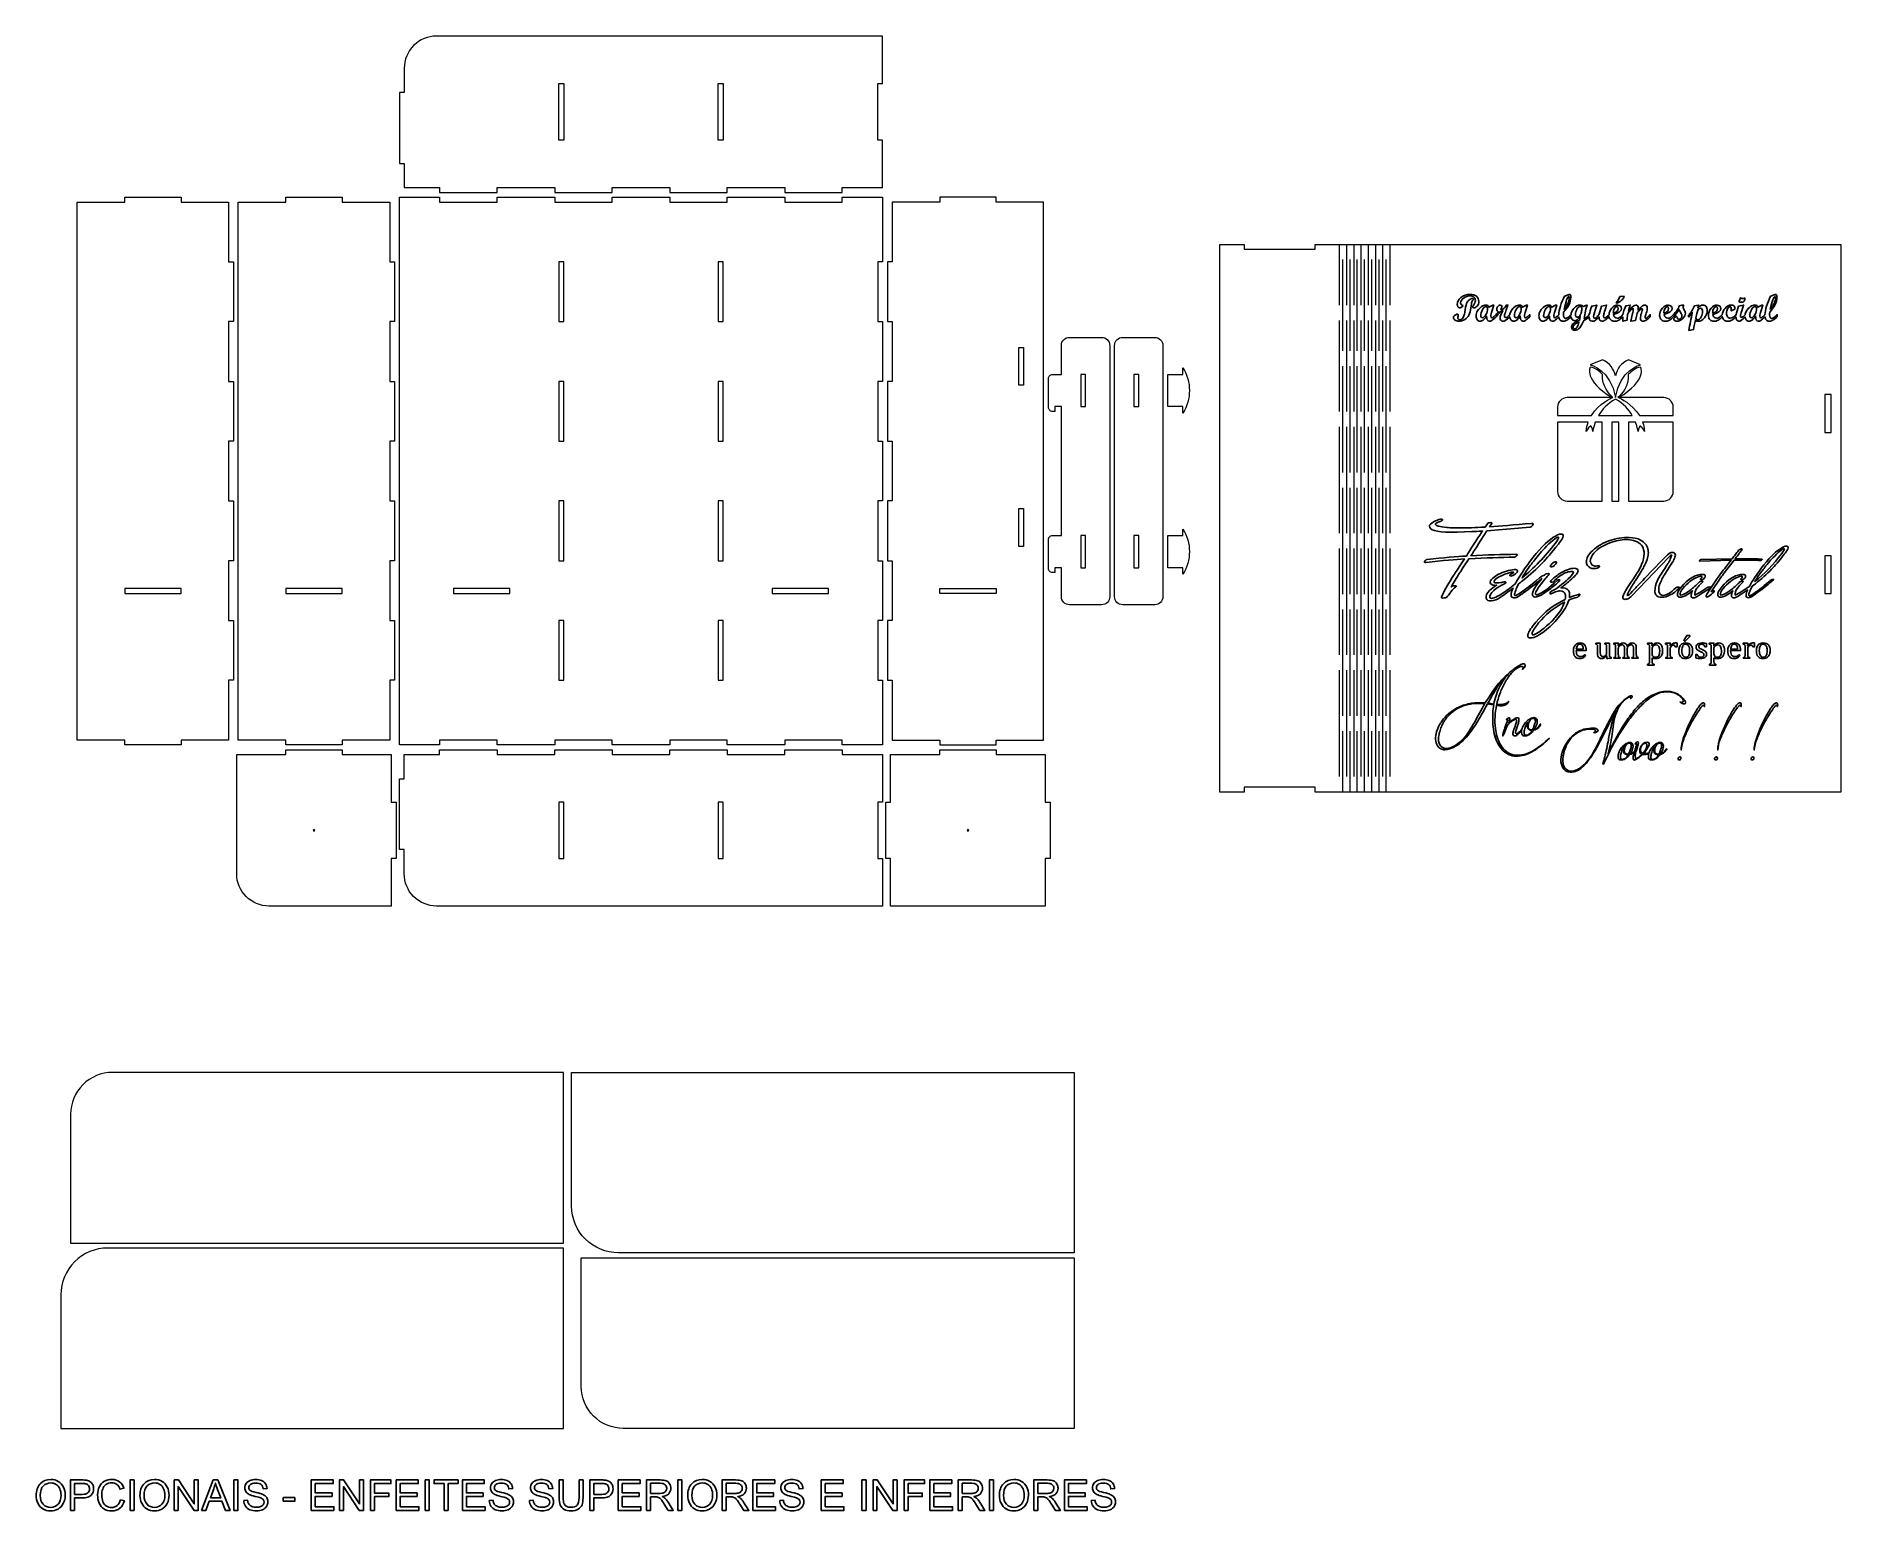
# Model space of a CAD drawing. Header units: millimetres. Extents: x 8111 to 9232, y 1489 to 2404.
import ezdxf

# ---------------------------------------------------------------- set-up
doc = ezdxf.new("R2010")
doc.units = ezdxf.units.MM
doc.header["$MEASUREMENT"] = 0
doc.layers.add('Camada 1', color=7, linetype='Continuous')

msp = doc.modelspace()

# ---------------------------------------------------------------- linework, layer by layer
at = {"layer": 'Camada 1', "color": 250, "lineweight": 20}
for points, knots in [([(8633.9759, 2374.4932), (8633.9759, 2374.4932), (8633.9759, 2339.4932), (8633.9759, 2339.4932), (8633.9759, 2339.4932), (8633.9759, 2339.4932), (8636.9759, 2339.4932), (8636.9759, 2339.4932), (8636.9759, 2339.4932), (8636.9759, 2339.4932), (8636.9759, 2309.9932), (8636.9759, 2309.9932), (8636.9759, 2309.9932), (8636.9759, 2309.9932), (8611.9759, 2309.9932), (8611.9759, 2309.9932), (8611.9759, 2309.9932), (8611.9759, 2309.9932), (8611.9759, 2306.9932), (8611.9759, 2306.9932), (8611.9759, 2306.9932), (8611.9759, 2306.9932), (8576.2616, 2306.9932), (8576.2616, 2306.9932), (8576.2616, 2306.9932), (8576.2616, 2306.9932), (8576.2616, 2309.9932), (8576.2616, 2309.9932), (8576.2616, 2309.9932), (8576.2616, 2309.9932), (8540.5473, 2309.9932), (8540.5473, 2309.9932), (8540.5473, 2309.9932), (8540.5473, 2309.9932), (8540.5473, 2306.9932), (8540.5473, 2306.9932), (8540.5473, 2306.9932), (8540.5473, 2306.9932), (8504.833, 2306.9932), (8504.833, 2306.9932), (8504.833, 2306.9932), (8504.833, 2306.9932), (8504.833, 2309.9932), (8504.833, 2309.9932), (8504.833, 2309.9932), (8504.833, 2309.9932), (8469.1188, 2309.9932), (8469.1188, 2309.9932), (8469.1188, 2309.9932), (8469.1188, 2309.9932), (8469.1188, 2306.9932), (8469.1188, 2306.9932), (8469.1188, 2306.9932), (8469.1188, 2306.9932), (8433.4045, 2306.9932), (8433.4045, 2306.9932), (8433.4045, 2306.9932), (8433.4045, 2306.9932), (8433.4045, 2309.9932), (8433.4045, 2309.9932), (8433.4045, 2309.9932), (8433.4045, 2309.9932), (8397.6902, 2309.9932), (8397.6902, 2309.9932), (8397.6902, 2309.9932), (8397.6902, 2309.9932), (8397.6902, 2306.9932), (8397.6902, 2306.9932), (8397.6902, 2306.9932), (8397.6902, 2306.9932), (8361.9759, 2306.9932), (8361.9759, 2306.9932), (8361.9759, 2306.9932), (8361.9759, 2306.9932), (8361.9759, 2309.9932), (8361.9759, 2309.9932), (8361.9759, 2309.9932), (8361.9759, 2309.9932), (8339.9759, 2309.9932), (8339.9759, 2309.9932), (8339.9759, 2309.9932), (8339.9759, 2309.9932), (8339.9759, 2324.9932), (8339.9759, 2324.9932), (8339.9759, 2324.9932), (8339.9759, 2324.9932), (8336.9759, 2324.9932), (8336.9759, 2324.9932), (8336.9759, 2324.9932), (8336.9759, 2324.9932), (8336.9759, 2368.9932), (8336.9759, 2368.9932), (8336.9759, 2368.9932), (8336.9759, 2368.9932), (8339.9759, 2368.9932), (8339.9759, 2368.9932), (8339.9759, 2368.9932), (8339.9759, 2368.9932), (8339.9759, 2383.9932), (8339.9759, 2383.9932), (8339.9759, 2383.9932), (8339.9759, 2389.2975), (8342.083, 2394.3846), (8345.8338, 2398.1353), (8345.8338, 2398.1353), (8349.5845, 2401.8861), (8354.6716, 2403.9932), (8359.9759, 2403.9932), (8359.9759, 2403.9932), (8359.9759, 2403.9932), (8636.9759, 2403.9932), (8636.9759, 2403.9932), (8636.9759, 2403.9932), (8636.9759, 2403.9932), (8636.9759, 2374.4932), (8636.9759, 2374.4932), (8636.9759, 2374.4932), (8636.9759, 2374.4932), (8633.9759, 2374.4932), (8633.9759, 2374.4932)], [0, 0, 0, 0, 0.032258065, 0.032258065, 0.032258065, 0.032258065, 0.064516129, 0.064516129, 0.064516129, 0.064516129, 0.096774194, 0.096774194, 0.096774194, 0.096774194, 0.129032258, 0.129032258, 0.129032258, 0.129032258, 0.161290323, 0.161290323, 0.161290323, 0.161290323, 0.193548387, 0.193548387, 0.193548387, 0.193548387, 0.225806452, 0.225806452, 0.225806452, 0.225806452, 0.258064516, 0.258064516, 0.258064516, 0.258064516, 0.290322581, 0.290322581, 0.290322581, 0.290322581, 0.322580645, 0.322580645, 0.322580645, 0.322580645, 0.35483871, 0.35483871, 0.35483871, 0.35483871, 0.387096774, 0.387096774, 0.387096774, 0.387096774, 0.419354839, 0.419354839, 0.419354839, 0.419354839, 0.451612903, 0.451612903, 0.451612903, 0.451612903, 0.483870968, 0.483870968, 0.483870968, 0.483870968, 0.516129032, 0.516129032, 0.516129032, 0.516129032, 0.548387097, 0.548387097, 0.548387097, 0.548387097, 0.580645161, 0.580645161, 0.580645161, 0.580645161, 0.612903226, 0.612903226, 0.612903226, 0.612903226, 0.64516129, 0.64516129, 0.64516129, 0.64516129, 0.677419355, 0.677419355, 0.677419355, 0.677419355, 0.709677419, 0.709677419, 0.709677419, 0.709677419, 0.741935484, 0.741935484, 0.741935484, 0.741935484, 0.774193548, 0.774193548, 0.774193548, 0.774193548, 0.806451613, 0.806451613, 0.806451613, 0.806451613, 0.838709677, 0.838709677, 0.838709677, 0.838709677, 0.870967742, 0.870967742, 0.870967742, 0.870967742, 0.903225806, 0.903225806, 0.903225806, 0.903225806, 0.935483871, 0.935483871, 0.935483871, 0.935483871, 1, 1, 1, 1]), ([(8438.9759, 2339.4932), (8438.9759, 2339.4932), (8438.9759, 2374.4932), (8438.9759, 2374.4932), (8438.9759, 2374.4932), (8438.9759, 2374.4932), (8435.9759, 2374.4932), (8435.9759, 2374.4932), (8435.9759, 2374.4932), (8435.9759, 2374.4932), (8435.9759, 2339.4932), (8435.9759, 2339.4932), (8435.9759, 2339.4932), (8435.9759, 2339.4932), (8438.9759, 2339.4932), (8438.9759, 2339.4932)], [0, 0, 0, 0, 0.2, 0.2, 0.2, 0.2, 0.4, 0.4, 0.4, 0.4, 0.6, 0.6, 0.6, 0.6, 1, 1, 1, 1]), ([(8537.9759, 2339.4932), (8537.9759, 2339.4932), (8537.9759, 2374.4932), (8537.9759, 2374.4932), (8537.9759, 2374.4932), (8537.9759, 2374.4932), (8534.9759, 2374.4932), (8534.9759, 2374.4932), (8534.9759, 2374.4932), (8534.9759, 2374.4932), (8534.9759, 2339.4932), (8534.9759, 2339.4932), (8534.9759, 2339.4932), (8534.9759, 2339.4932), (8537.9759, 2339.4932), (8537.9759, 2339.4932)], [0, 0, 0, 0, 0.2, 0.2, 0.2, 0.2, 0.4, 0.4, 0.4, 0.4, 0.6, 0.6, 0.6, 0.6, 1, 1, 1, 1]), ([(8136.9759, 2300.9932), (8136.9759, 2300.9932), (8136.9759, 1966.9932), (8136.9759, 1966.9932), (8136.9759, 1966.9932), (8136.9759, 1966.9932), (8166.4759, 1966.9932), (8166.4759, 1966.9932), (8166.4759, 1966.9932), (8166.4759, 1966.9932), (8166.4759, 1963.9932), (8166.4759, 1963.9932), (8166.4759, 1963.9932), (8166.4759, 1963.9932), (8201.4759, 1963.9932), (8201.4759, 1963.9932), (8201.4759, 1963.9932), (8201.4759, 1963.9932), (8201.4759, 1966.9932), (8201.4759, 1966.9932), (8201.4759, 1966.9932), (8201.4759, 1966.9932), (8230.9759, 1966.9932), (8230.9759, 1966.9932), (8230.9759, 1966.9932), (8230.9759, 1966.9932), (8230.9759, 2004.111), (8230.9759, 2004.111), (8230.9759, 2004.111), (8230.9759, 2004.111), (8233.9759, 2004.111), (8233.9759, 2004.111), (8233.9759, 2004.111), (8233.9759, 2004.111), (8233.9759, 2041.2221), (8233.9759, 2041.2221), (8233.9759, 2041.2221), (8233.9759, 2041.2221), (8230.9759, 2041.2221), (8230.9759, 2041.2221), (8230.9759, 2041.2221), (8230.9759, 2041.2221), (8230.9759, 2078.331), (8230.9759, 2078.331), (8230.9759, 2078.331), (8230.9759, 2078.331), (8233.9759, 2078.331), (8233.9759, 2078.331), (8233.9759, 2078.331), (8233.9759, 2078.331), (8233.9759, 2115.4421), (8233.9759, 2115.4421), (8233.9759, 2115.4421), (8233.9759, 2115.4421), (8230.9759, 2115.4421), (8230.9759, 2115.4421), (8230.9759, 2115.4421), (8230.9759, 2115.4421), (8230.9759, 2152.551), (8230.9759, 2152.551), (8230.9759, 2152.551), (8230.9759, 2152.551), (8233.9759, 2152.551), (8233.9759, 2152.551), (8233.9759, 2152.551), (8233.9759, 2152.551), (8233.9759, 2189.6621), (8233.9759, 2189.6621), (8233.9759, 2189.6621), (8233.9759, 2189.6621), (8230.9759, 2189.6621), (8230.9759, 2189.6621), (8230.9759, 2189.6621), (8230.9759, 2189.6621), (8230.9759, 2226.771), (8230.9759, 2226.771), (8230.9759, 2226.771), (8230.9759, 2226.771), (8233.9759, 2226.771), (8233.9759, 2226.771), (8233.9759, 2226.771), (8233.9759, 2226.771), (8233.9759, 2263.8821), (8233.9759, 2263.8821), (8233.9759, 2263.8821), (8233.9759, 2263.8821), (8230.9759, 2263.8821), (8230.9759, 2263.8821), (8230.9759, 2263.8821), (8230.9759, 2263.8821), (8230.9759, 2300.9932), (8230.9759, 2300.9932), (8230.9759, 2300.9932), (8230.9759, 2300.9932), (8201.4759, 2300.9932), (8201.4759, 2300.9932), (8201.4759, 2300.9932), (8201.4759, 2300.9932), (8201.4759, 2303.9932), (8201.4759, 2303.9932), (8201.4759, 2303.9932), (8201.4759, 2303.9932), (8166.4759, 2303.9932), (8166.4759, 2303.9932), (8166.4759, 2303.9932), (8166.4759, 2303.9932), (8166.4759, 2300.9932), (8166.4759, 2300.9932), (8166.4759, 2300.9932), (8166.4759, 2300.9932), (8136.9759, 2300.9932), (8136.9759, 2300.9932)], [0, 0, 0, 0, 0.034482759, 0.034482759, 0.034482759, 0.034482759, 0.068965517, 0.068965517, 0.068965517, 0.068965517, 0.103448276, 0.103448276, 0.103448276, 0.103448276, 0.137931034, 0.137931034, 0.137931034, 0.137931034, 0.172413793, 0.172413793, 0.172413793, 0.172413793, 0.206896552, 0.206896552, 0.206896552, 0.206896552, 0.24137931, 0.24137931, 0.24137931, 0.24137931, 0.275862069, 0.275862069, 0.275862069, 0.275862069, 0.310344828, 0.310344828, 0.310344828, 0.310344828, 0.344827586, 0.344827586, 0.344827586, 0.344827586, 0.379310345, 0.379310345, 0.379310345, 0.379310345, 0.413793103, 0.413793103, 0.413793103, 0.413793103, 0.448275862, 0.448275862, 0.448275862, 0.448275862, 0.482758621, 0.482758621, 0.482758621, 0.482758621, 0.517241379, 0.517241379, 0.517241379, 0.517241379, 0.551724138, 0.551724138, 0.551724138, 0.551724138, 0.586206897, 0.586206897, 0.586206897, 0.586206897, 0.620689655, 0.620689655, 0.620689655, 0.620689655, 0.655172414, 0.655172414, 0.655172414, 0.655172414, 0.689655172, 0.689655172, 0.689655172, 0.689655172, 0.724137931, 0.724137931, 0.724137931, 0.724137931, 0.75862069, 0.75862069, 0.75862069, 0.75862069, 0.793103448, 0.793103448, 0.793103448, 0.793103448, 0.827586207, 0.827586207, 0.827586207, 0.827586207, 0.862068966, 0.862068966, 0.862068966, 0.862068966, 0.896551724, 0.896551724, 0.896551724, 0.896551724, 0.931034483, 0.931034483, 0.931034483, 0.931034483, 1, 1, 1, 1]), ([(8236.9759, 2300.9932), (8236.9759, 2300.9932), (8236.9759, 1966.9932), (8236.9759, 1966.9932), (8236.9759, 1966.9932), (8236.9759, 1966.9932), (8266.4759, 1966.9932), (8266.4759, 1966.9932), (8266.4759, 1966.9932), (8266.4759, 1966.9932), (8266.4759, 1963.9932), (8266.4759, 1963.9932), (8266.4759, 1963.9932), (8266.4759, 1963.9932), (8301.4759, 1963.9932), (8301.4759, 1963.9932), (8301.4759, 1963.9932), (8301.4759, 1963.9932), (8301.4759, 1966.9932), (8301.4759, 1966.9932), (8301.4759, 1966.9932), (8301.4759, 1966.9932), (8330.9759, 1966.9932), (8330.9759, 1966.9932), (8330.9759, 1966.9932), (8330.9759, 1966.9932), (8330.9759, 2004.111), (8330.9759, 2004.111), (8330.9759, 2004.111), (8330.9759, 2004.111), (8333.9759, 2004.111), (8333.9759, 2004.111), (8333.9759, 2004.111), (8333.9759, 2004.111), (8333.9759, 2041.2221), (8333.9759, 2041.2221), (8333.9759, 2041.2221), (8333.9759, 2041.2221), (8330.9759, 2041.2221), (8330.9759, 2041.2221), (8330.9759, 2041.2221), (8330.9759, 2041.2221), (8330.9759, 2078.331), (8330.9759, 2078.331), (8330.9759, 2078.331), (8330.9759, 2078.331), (8333.9759, 2078.331), (8333.9759, 2078.331), (8333.9759, 2078.331), (8333.9759, 2078.331), (8333.9759, 2115.4421), (8333.9759, 2115.4421), (8333.9759, 2115.4421), (8333.9759, 2115.4421), (8330.9759, 2115.4421), (8330.9759, 2115.4421), (8330.9759, 2115.4421), (8330.9759, 2115.4421), (8330.9759, 2152.551), (8330.9759, 2152.551), (8330.9759, 2152.551), (8330.9759, 2152.551), (8333.9759, 2152.551), (8333.9759, 2152.551), (8333.9759, 2152.551), (8333.9759, 2152.551), (8333.9759, 2189.6621), (8333.9759, 2189.6621), (8333.9759, 2189.6621), (8333.9759, 2189.6621), (8330.9759, 2189.6621), (8330.9759, 2189.6621), (8330.9759, 2189.6621), (8330.9759, 2189.6621), (8330.9759, 2226.771), (8330.9759, 2226.771), (8330.9759, 2226.771), (8330.9759, 2226.771), (8333.9759, 2226.771), (8333.9759, 2226.771), (8333.9759, 2226.771), (8333.9759, 2226.771), (8333.9759, 2263.8821), (8333.9759, 2263.8821), (8333.9759, 2263.8821), (8333.9759, 2263.8821), (8330.9759, 2263.8821), (8330.9759, 2263.8821), (8330.9759, 2263.8821), (8330.9759, 2263.8821), (8330.9759, 2300.9932), (8330.9759, 2300.9932), (8330.9759, 2300.9932), (8330.9759, 2300.9932), (8301.4759, 2300.9932), (8301.4759, 2300.9932), (8301.4759, 2300.9932), (8301.4759, 2300.9932), (8301.4759, 2303.9932), (8301.4759, 2303.9932), (8301.4759, 2303.9932), (8301.4759, 2303.9932), (8266.4759, 2303.9932), (8266.4759, 2303.9932), (8266.4759, 2303.9932), (8266.4759, 2303.9932), (8266.4759, 2300.9932), (8266.4759, 2300.9932), (8266.4759, 2300.9932), (8266.4759, 2300.9932), (8236.9759, 2300.9932), (8236.9759, 2300.9932)], [0, 0, 0, 0, 0.034482759, 0.034482759, 0.034482759, 0.034482759, 0.068965517, 0.068965517, 0.068965517, 0.068965517, 0.103448276, 0.103448276, 0.103448276, 0.103448276, 0.137931034, 0.137931034, 0.137931034, 0.137931034, 0.172413793, 0.172413793, 0.172413793, 0.172413793, 0.206896552, 0.206896552, 0.206896552, 0.206896552, 0.24137931, 0.24137931, 0.24137931, 0.24137931, 0.275862069, 0.275862069, 0.275862069, 0.275862069, 0.310344828, 0.310344828, 0.310344828, 0.310344828, 0.344827586, 0.344827586, 0.344827586, 0.344827586, 0.379310345, 0.379310345, 0.379310345, 0.379310345, 0.413793103, 0.413793103, 0.413793103, 0.413793103, 0.448275862, 0.448275862, 0.448275862, 0.448275862, 0.482758621, 0.482758621, 0.482758621, 0.482758621, 0.517241379, 0.517241379, 0.517241379, 0.517241379, 0.551724138, 0.551724138, 0.551724138, 0.551724138, 0.586206897, 0.586206897, 0.586206897, 0.586206897, 0.620689655, 0.620689655, 0.620689655, 0.620689655, 0.655172414, 0.655172414, 0.655172414, 0.655172414, 0.689655172, 0.689655172, 0.689655172, 0.689655172, 0.724137931, 0.724137931, 0.724137931, 0.724137931, 0.75862069, 0.75862069, 0.75862069, 0.75862069, 0.793103448, 0.793103448, 0.793103448, 0.793103448, 0.827586207, 0.827586207, 0.827586207, 0.827586207, 0.862068966, 0.862068966, 0.862068966, 0.862068966, 0.896551724, 0.896551724, 0.896551724, 0.896551724, 0.931034483, 0.931034483, 0.931034483, 0.931034483, 1, 1, 1, 1]), ([(8636.9759, 1963.9932), (8636.9759, 1963.9932), (8636.9759, 2004.111), (8636.9759, 2004.111), (8636.9759, 2004.111), (8636.9759, 2004.111), (8633.9759, 2004.111), (8633.9759, 2004.111), (8633.9759, 2004.111), (8633.9759, 2004.111), (8633.9759, 2041.2221), (8633.9759, 2041.2221), (8633.9759, 2041.2221), (8633.9759, 2041.2221), (8636.9759, 2041.2221), (8636.9759, 2041.2221), (8636.9759, 2041.2221), (8636.9759, 2041.2221), (8636.9759, 2078.331), (8636.9759, 2078.331), (8636.9759, 2078.331), (8636.9759, 2078.331), (8633.9759, 2078.331), (8633.9759, 2078.331), (8633.9759, 2078.331), (8633.9759, 2078.331), (8633.9759, 2115.4421), (8633.9759, 2115.4421), (8633.9759, 2115.4421), (8633.9759, 2115.4421), (8636.9759, 2115.4421), (8636.9759, 2115.4421), (8636.9759, 2115.4421), (8636.9759, 2115.4421), (8636.9759, 2152.551), (8636.9759, 2152.551), (8636.9759, 2152.551), (8636.9759, 2152.551), (8633.9759, 2152.551), (8633.9759, 2152.551), (8633.9759, 2152.551), (8633.9759, 2152.551), (8633.9759, 2189.6621), (8633.9759, 2189.6621), (8633.9759, 2189.6621), (8633.9759, 2189.6621), (8636.9759, 2189.6621), (8636.9759, 2189.6621), (8636.9759, 2189.6621), (8636.9759, 2189.6621), (8636.9759, 2226.771), (8636.9759, 2226.771), (8636.9759, 2226.771), (8636.9759, 2226.771), (8633.9759, 2226.771), (8633.9759, 2226.771), (8633.9759, 2226.771), (8633.9759, 2226.771), (8633.9759, 2263.8821), (8633.9759, 2263.8821), (8633.9759, 2263.8821), (8633.9759, 2263.8821), (8636.9759, 2263.8821), (8636.9759, 2263.8821), (8636.9759, 2263.8821), (8636.9759, 2263.8821), (8636.9759, 2303.9932), (8636.9759, 2303.9932), (8636.9759, 2303.9932), (8636.9759, 2303.9932), (8611.9759, 2303.9932), (8611.9759, 2303.9932), (8611.9759, 2303.9932), (8611.9759, 2303.9932), (8611.9759, 2300.9932), (8611.9759, 2300.9932), (8611.9759, 2300.9932), (8611.9759, 2300.9932), (8576.2616, 2300.9932), (8576.2616, 2300.9932), (8576.2616, 2300.9932), (8576.2616, 2300.9932), (8576.2616, 2303.9932), (8576.2616, 2303.9932), (8576.2616, 2303.9932), (8576.2616, 2303.9932), (8540.5473, 2303.9932), (8540.5473, 2303.9932), (8540.5473, 2303.9932), (8540.5473, 2303.9932), (8540.5473, 2300.9932), (8540.5473, 2300.9932), (8540.5473, 2300.9932), (8540.5473, 2300.9932), (8504.833, 2300.9932), (8504.833, 2300.9932), (8504.833, 2300.9932), (8504.833, 2300.9932), (8504.833, 2303.9932), (8504.833, 2303.9932), (8504.833, 2303.9932), (8504.833, 2303.9932), (8469.1188, 2303.9932), (8469.1188, 2303.9932), (8469.1188, 2303.9932), (8469.1188, 2303.9932), (8469.1188, 2300.9932), (8469.1188, 2300.9932), (8469.1188, 2300.9932), (8469.1188, 2300.9932), (8433.4045, 2300.9932), (8433.4045, 2300.9932), (8433.4045, 2300.9932), (8433.4045, 2300.9932), (8433.4045, 2303.9932), (8433.4045, 2303.9932), (8433.4045, 2303.9932), (8433.4045, 2303.9932), (8397.6902, 2303.9932), (8397.6902, 2303.9932), (8397.6902, 2303.9932), (8397.6902, 2303.9932), (8397.6902, 2300.9932), (8397.6902, 2300.9932), (8397.6902, 2300.9932), (8397.6902, 2300.9932), (8361.9759, 2300.9932), (8361.9759, 2300.9932), (8361.9759, 2300.9932), (8361.9759, 2300.9932), (8361.9759, 2303.9932), (8361.9759, 2303.9932), (8361.9759, 2303.9932), (8361.9759, 2303.9932), (8336.9759, 2303.9932), (8336.9759, 2303.9932), (8336.9759, 2303.9932), (8336.9759, 2303.9932), (8336.9759, 1963.9932), (8336.9759, 1963.9932), (8336.9759, 1963.9932), (8336.9759, 1963.9932), (8361.9759, 1963.9932), (8361.9759, 1963.9932), (8361.9759, 1963.9932), (8361.9759, 1963.9932), (8361.9759, 1966.9932), (8361.9759, 1966.9932), (8361.9759, 1966.9932), (8361.9759, 1966.9932), (8397.6902, 1966.9932), (8397.6902, 1966.9932), (8397.6902, 1966.9932), (8397.6902, 1966.9932), (8397.6902, 1963.9932), (8397.6902, 1963.9932), (8397.6902, 1963.9932), (8397.6902, 1963.9932), (8433.4045, 1963.9932), (8433.4045, 1963.9932), (8433.4045, 1963.9932), (8433.4045, 1963.9932), (8433.4045, 1966.9932), (8433.4045, 1966.9932), (8433.4045, 1966.9932), (8433.4045, 1966.9932), (8469.1188, 1966.9932), (8469.1188, 1966.9932), (8469.1188, 1966.9932), (8469.1188, 1966.9932), (8469.1188, 1963.9932), (8469.1188, 1963.9932), (8469.1188, 1963.9932), (8469.1188, 1963.9932), (8504.833, 1963.9932), (8504.833, 1963.9932), (8504.833, 1963.9932), (8504.833, 1963.9932), (8504.833, 1966.9932), (8504.833, 1966.9932), (8504.833, 1966.9932), (8504.833, 1966.9932), (8540.5473, 1966.9932), (8540.5473, 1966.9932), (8540.5473, 1966.9932), (8540.5473, 1966.9932), (8540.5473, 1963.9932), (8540.5473, 1963.9932), (8540.5473, 1963.9932), (8540.5473, 1963.9932), (8576.2616, 1963.9932), (8576.2616, 1963.9932), (8576.2616, 1963.9932), (8576.2616, 1963.9932), (8576.2616, 1966.9932), (8576.2616, 1966.9932), (8576.2616, 1966.9932), (8576.2616, 1966.9932), (8611.9759, 1966.9932), (8611.9759, 1966.9932), (8611.9759, 1966.9932), (8611.9759, 1966.9932), (8611.9759, 1963.9932), (8611.9759, 1963.9932), (8611.9759, 1963.9932), (8611.9759, 1963.9932), (8636.9759, 1963.9932), (8636.9759, 1963.9932)], [0, 0, 0, 0, 0.018867925, 0.018867925, 0.018867925, 0.018867925, 0.037735849, 0.037735849, 0.037735849, 0.037735849, 0.056603774, 0.056603774, 0.056603774, 0.056603774, 0.075471698, 0.075471698, 0.075471698, 0.075471698, 0.094339623, 0.094339623, 0.094339623, 0.094339623, 0.113207547, 0.113207547, 0.113207547, 0.113207547, 0.132075472, 0.132075472, 0.132075472, 0.132075472, 0.150943396, 0.150943396, 0.150943396, 0.150943396, 0.169811321, 0.169811321, 0.169811321, 0.169811321, 0.188679245, 0.188679245, 0.188679245, 0.188679245, 0.20754717, 0.20754717, 0.20754717, 0.20754717, 0.226415094, 0.226415094, 0.226415094, 0.226415094, 0.245283019, 0.245283019, 0.245283019, 0.245283019, 0.264150943, 0.264150943, 0.264150943, 0.264150943, 0.283018868, 0.283018868, 0.283018868, 0.283018868, 0.301886792, 0.301886792, 0.301886792, 0.301886792, 0.320754717, 0.320754717, 0.320754717, 0.320754717, 0.339622642, 0.339622642, 0.339622642, 0.339622642, 0.358490566, 0.358490566, 0.358490566, 0.358490566, 0.377358491, 0.377358491, 0.377358491, 0.377358491, 0.396226415, 0.396226415, 0.396226415, 0.396226415, 0.41509434, 0.41509434, 0.41509434, 0.41509434, 0.433962264, 0.433962264, 0.433962264, 0.433962264, 0.452830189, 0.452830189, 0.452830189, 0.452830189, 0.471698113, 0.471698113, 0.471698113, 0.471698113, 0.490566038, 0.490566038, 0.490566038, 0.490566038, 0.509433962, 0.509433962, 0.509433962, 0.509433962, 0.528301887, 0.528301887, 0.528301887, 0.528301887, 0.547169811, 0.547169811, 0.547169811, 0.547169811, 0.566037736, 0.566037736, 0.566037736, 0.566037736, 0.58490566, 0.58490566, 0.58490566, 0.58490566, 0.603773585, 0.603773585, 0.603773585, 0.603773585, 0.622641509, 0.622641509, 0.622641509, 0.622641509, 0.641509434, 0.641509434, 0.641509434, 0.641509434, 0.660377358, 0.660377358, 0.660377358, 0.660377358, 0.679245283, 0.679245283, 0.679245283, 0.679245283, 0.698113208, 0.698113208, 0.698113208, 0.698113208, 0.716981132, 0.716981132, 0.716981132, 0.716981132, 0.735849057, 0.735849057, 0.735849057, 0.735849057, 0.754716981, 0.754716981, 0.754716981, 0.754716981, 0.773584906, 0.773584906, 0.773584906, 0.773584906, 0.79245283, 0.79245283, 0.79245283, 0.79245283, 0.811320755, 0.811320755, 0.811320755, 0.811320755, 0.830188679, 0.830188679, 0.830188679, 0.830188679, 0.849056604, 0.849056604, 0.849056604, 0.849056604, 0.867924528, 0.867924528, 0.867924528, 0.867924528, 0.886792453, 0.886792453, 0.886792453, 0.886792453, 0.905660377, 0.905660377, 0.905660377, 0.905660377, 0.924528302, 0.924528302, 0.924528302, 0.924528302, 0.943396226, 0.943396226, 0.943396226, 0.943396226, 0.962264151, 0.962264151, 0.962264151, 0.962264151, 1, 1, 1, 1]), ([(8736.9759, 1966.9932), (8736.9759, 1966.9932), (8707.4759, 1966.9932), (8707.4759, 1966.9932), (8707.4759, 1966.9932), (8707.4759, 1966.9932), (8707.4759, 1963.9932), (8707.4759, 1963.9932), (8707.4759, 1963.9932), (8707.4759, 1963.9932), (8672.4759, 1963.9932), (8672.4759, 1963.9932), (8672.4759, 1963.9932), (8672.4759, 1963.9932), (8672.4759, 1966.9932), (8672.4759, 1966.9932), (8672.4759, 1966.9932), (8672.4759, 1966.9932), (8642.9759, 1966.9932), (8642.9759, 1966.9932), (8642.9759, 1966.9932), (8642.9759, 1966.9932), (8642.9759, 2004.111), (8642.9759, 2004.111), (8642.9759, 2004.111), (8642.9759, 2004.111), (8639.9759, 2004.111), (8639.9759, 2004.111), (8639.9759, 2004.111), (8639.9759, 2004.111), (8639.9759, 2041.2221), (8639.9759, 2041.2221), (8639.9759, 2041.2221), (8639.9759, 2041.2221), (8642.9759, 2041.2221), (8642.9759, 2041.2221), (8642.9759, 2041.2221), (8642.9759, 2041.2221), (8642.9759, 2078.331), (8642.9759, 2078.331), (8642.9759, 2078.331), (8642.9759, 2078.331), (8639.9759, 2078.331), (8639.9759, 2078.331), (8639.9759, 2078.331), (8639.9759, 2078.331), (8639.9759, 2115.4421), (8639.9759, 2115.4421), (8639.9759, 2115.4421), (8639.9759, 2115.4421), (8642.9759, 2115.4421), (8642.9759, 2115.4421), (8642.9759, 2115.4421), (8642.9759, 2115.4421), (8642.9759, 2152.551), (8642.9759, 2152.551), (8642.9759, 2152.551), (8642.9759, 2152.551), (8639.9759, 2152.551), (8639.9759, 2152.551), (8639.9759, 2152.551), (8639.9759, 2152.551), (8639.9759, 2189.6621), (8639.9759, 2189.6621), (8639.9759, 2189.6621), (8639.9759, 2189.6621), (8642.9759, 2189.6621), (8642.9759, 2189.6621), (8642.9759, 2189.6621), (8642.9759, 2189.6621), (8642.9759, 2226.771), (8642.9759, 2226.771), (8642.9759, 2226.771), (8642.9759, 2226.771), (8639.9759, 2226.771), (8639.9759, 2226.771), (8639.9759, 2226.771), (8639.9759, 2226.771), (8639.9759, 2263.8821), (8639.9759, 2263.8821), (8639.9759, 2263.8821), (8639.9759, 2263.8821), (8642.9759, 2263.8821), (8642.9759, 2263.8821), (8642.9759, 2263.8821), (8642.9759, 2263.8821), (8642.9759, 2300.9932), (8642.9759, 2300.9932), (8642.9759, 2300.9932), (8642.9759, 2300.9932), (8672.4759, 2300.9932), (8672.4759, 2300.9932), (8672.4759, 2300.9932), (8672.4759, 2300.9932), (8672.4759, 2303.9932), (8672.4759, 2303.9932), (8672.4759, 2303.9932), (8672.4759, 2303.9932), (8707.4759, 2303.9932), (8707.4759, 2303.9932), (8707.4759, 2303.9932), (8707.4759, 2303.9932), (8707.4759, 2300.9932), (8707.4759, 2300.9932), (8707.4759, 2300.9932), (8707.4759, 2300.9932), (8736.9759, 2300.9932), (8736.9759, 2300.9932), (8736.9759, 2300.9932), (8736.9759, 2300.9932), (8736.9759, 1966.9932), (8736.9759, 1966.9932)], [0, 0, 0, 0, 0.034482759, 0.034482759, 0.034482759, 0.034482759, 0.068965517, 0.068965517, 0.068965517, 0.068965517, 0.103448276, 0.103448276, 0.103448276, 0.103448276, 0.137931034, 0.137931034, 0.137931034, 0.137931034, 0.172413793, 0.172413793, 0.172413793, 0.172413793, 0.206896552, 0.206896552, 0.206896552, 0.206896552, 0.24137931, 0.24137931, 0.24137931, 0.24137931, 0.275862069, 0.275862069, 0.275862069, 0.275862069, 0.310344828, 0.310344828, 0.310344828, 0.310344828, 0.344827586, 0.344827586, 0.344827586, 0.344827586, 0.379310345, 0.379310345, 0.379310345, 0.379310345, 0.413793103, 0.413793103, 0.413793103, 0.413793103, 0.448275862, 0.448275862, 0.448275862, 0.448275862, 0.482758621, 0.482758621, 0.482758621, 0.482758621, 0.517241379, 0.517241379, 0.517241379, 0.517241379, 0.551724138, 0.551724138, 0.551724138, 0.551724138, 0.586206897, 0.586206897, 0.586206897, 0.586206897, 0.620689655, 0.620689655, 0.620689655, 0.620689655, 0.655172414, 0.655172414, 0.655172414, 0.655172414, 0.689655172, 0.689655172, 0.689655172, 0.689655172, 0.724137931, 0.724137931, 0.724137931, 0.724137931, 0.75862069, 0.75862069, 0.75862069, 0.75862069, 0.793103448, 0.793103448, 0.793103448, 0.793103448, 0.827586207, 0.827586207, 0.827586207, 0.827586207, 0.862068966, 0.862068966, 0.862068966, 0.862068966, 0.896551724, 0.896551724, 0.896551724, 0.896551724, 0.931034483, 0.931034483, 0.931034483, 0.931034483, 1, 1, 1, 1]), ([(8951.9421, 1934.7116), (9073.2673, 1934.7116), (9102.3449, 1934.7112), (9231.9422, 1934.7112), (9231.9422, 1934.7112), (9231.9422, 1934.7112), (9231.9422, 2274.7112), (9231.9422, 2274.7112), (9231.9422, 2274.7112), (9102.1938, 2274.7112), (9073.5808, 2274.7112), (8951.9421, 2274.7112), (8951.9421, 2274.7112), (8941.5139, 2274.7112), (8930.8703, 2274.7112), (8920.4421, 2274.7112), (8920.4421, 2274.7112), (8920.4421, 2274.7112), (8905.4421, 2274.7112), (8905.4421, 2274.7112), (8905.4421, 2274.7112), (8905.4421, 2274.7112), (8905.4421, 2271.7114), (8905.4421, 2271.7114), (8905.4421, 2271.7114), (8905.4421, 2271.7114), (8861.4421, 2271.7114), (8861.4421, 2271.7114), (8861.4421, 2271.7114), (8861.4421, 2271.7114), (8861.4421, 2274.7112), (8861.4421, 2274.7112), (8861.4421, 2274.7112), (8861.4421, 2274.7112), (8846.4421, 2274.7112), (8846.4421, 2274.7112), (8846.4421, 2274.7112), (8846.4421, 2274.7112), (8846.4421, 1934.7116), (8846.4421, 1934.7116), (8846.4421, 1934.7116), (8846.4421, 1934.7116), (8861.4421, 1934.7116), (8861.4421, 1934.7116), (8861.4421, 1934.7116), (8861.4421, 1934.7116), (8861.4421, 1937.7114), (8861.4421, 1937.7114), (8861.4421, 1937.7114), (8861.4421, 1937.7114), (8905.4421, 1937.7114), (8905.4421, 1937.7114), (8905.4421, 1937.7114), (8905.4421, 1937.7114), (8905.4421, 1934.7116), (8905.4421, 1934.7116), (8905.4421, 1934.7116), (8905.4421, 1934.7116), (8920.4421, 1934.7116), (8920.4421, 1934.7116), (8920.4421, 1934.7116), (8930.8703, 1934.7116), (8941.5139, 1934.7116), (8951.9421, 1934.7116)], [0, 0, 0, 0, 0.058823529, 0.058823529, 0.058823529, 0.058823529, 0.117647059, 0.117647059, 0.117647059, 0.117647059, 0.176470588, 0.176470588, 0.176470588, 0.176470588, 0.235294118, 0.235294118, 0.235294118, 0.235294118, 0.294117647, 0.294117647, 0.294117647, 0.294117647, 0.352941176, 0.352941176, 0.352941176, 0.352941176, 0.411764706, 0.411764706, 0.411764706, 0.411764706, 0.470588235, 0.470588235, 0.470588235, 0.470588235, 0.529411765, 0.529411765, 0.529411765, 0.529411765, 0.588235294, 0.588235294, 0.588235294, 0.588235294, 0.647058824, 0.647058824, 0.647058824, 0.647058824, 0.705882353, 0.705882353, 0.705882353, 0.705882353, 0.764705882, 0.764705882, 0.764705882, 0.764705882, 0.823529412, 0.823529412, 0.823529412, 0.823529412, 0.882352941, 0.882352941, 0.882352941, 0.882352941, 1, 1, 1, 1]), ([(8438.9759, 2263.8821), (8438.9759, 2263.8821), (8438.9759, 2226.771), (8438.9759, 2226.771), (8438.9759, 2226.771), (8438.9759, 2226.771), (8435.9759, 2226.771), (8435.9759, 2226.771), (8435.9759, 2226.771), (8435.9759, 2226.771), (8435.9759, 2263.8821), (8435.9759, 2263.8821), (8435.9759, 2263.8821), (8435.9759, 2263.8821), (8438.9759, 2263.8821), (8438.9759, 2263.8821)], [0, 0, 0, 0, 0.2, 0.2, 0.2, 0.2, 0.4, 0.4, 0.4, 0.4, 0.6, 0.6, 0.6, 0.6, 1, 1, 1, 1]), ([(8537.9759, 2263.8821), (8537.9759, 2263.8821), (8537.9759, 2226.771), (8537.9759, 2226.771), (8537.9759, 2226.771), (8537.9759, 2226.771), (8534.9759, 2226.771), (8534.9759, 2226.771), (8534.9759, 2226.771), (8534.9759, 2226.771), (8534.9759, 2263.8821), (8534.9759, 2263.8821), (8534.9759, 2263.8821), (8534.9759, 2263.8821), (8537.9759, 2263.8821), (8537.9759, 2263.8821)], [0, 0, 0, 0, 0.2, 0.2, 0.2, 0.2, 0.4, 0.4, 0.4, 0.4, 0.6, 0.6, 0.6, 0.6, 1, 1, 1, 1]), ([(8721.4759, 2187.2432), (8721.4759, 2187.2432), (8724.4759, 2187.2432), (8724.4759, 2187.2432), (8724.4759, 2187.2432), (8724.4759, 2187.2432), (8724.4759, 2210.7432), (8724.4759, 2210.7432), (8724.4759, 2210.7432), (8724.4759, 2210.7432), (8721.4759, 2210.7432), (8721.4759, 2210.7432), (8721.4759, 2210.7432), (8721.4759, 2210.7432), (8721.4759, 2187.2432), (8721.4759, 2187.2432)], [0, 0, 0, 0, 0.2, 0.2, 0.2, 0.2, 0.4, 0.4, 0.4, 0.4, 0.6, 0.6, 0.6, 0.6, 1, 1, 1, 1]), ([(8777.9759, 2055.9932), (8777.9759, 2055.9932), (8777.9759, 2211.9932), (8777.9759, 2211.9932), (8777.9759, 2211.9932), (8777.9759, 2214.7546), (8775.7373, 2216.9932), (8772.9759, 2216.9932), (8772.9759, 2216.9932), (8772.9759, 2216.9932), (8752.9759, 2216.9932), (8752.9759, 2216.9932), (8752.9759, 2216.9932), (8751.6498, 2216.9932), (8750.378, 2216.4664), (8749.4404, 2215.5287), (8749.4404, 2215.5287), (8748.5027, 2214.5911), (8747.9759, 2213.3193), (8747.9759, 2211.9932), (8747.9759, 2211.9932), (8747.9759, 2211.9932), (8747.9759, 2193.9932), (8747.9759, 2193.9932), (8747.9759, 2193.9932), (8747.9759, 2193.9932), (8742.4759, 2193.9932), (8742.4759, 2193.9932), (8742.4759, 2193.9932), (8741.8129, 2193.9932), (8741.177, 2193.7298), (8740.7081, 2193.261), (8740.7081, 2193.261), (8740.2393, 2192.7921), (8739.9759, 2192.1562), (8739.9759, 2191.4932), (8739.9759, 2191.4932), (8739.9759, 2191.4932), (8739.9759, 2173.4932), (8739.9759, 2173.4932), (8739.9759, 2173.4932), (8739.9759, 2172.8302), (8740.2393, 2172.1943), (8740.7081, 2171.7254), (8740.7081, 2171.7254), (8741.177, 2171.2566), (8741.8129, 2170.9932), (8742.4759, 2170.9932), (8742.4759, 2170.9932), (8742.4759, 2170.9932), (8743.9759, 2170.9932), (8743.9759, 2170.9932), (8743.9759, 2170.9932), (8743.9759, 2170.9932), (8743.9759, 2173.9932), (8743.9759, 2173.9932), (8743.9759, 2173.9932), (8743.9759, 2173.9932), (8747.9759, 2173.9932), (8747.9759, 2173.9932), (8747.9759, 2173.9932), (8747.9759, 2173.9932), (8747.9759, 2093.9932), (8747.9759, 2093.9932), (8747.9759, 2093.9932), (8747.9759, 2093.9932), (8742.4759, 2093.9932), (8742.4759, 2093.9932), (8742.4759, 2093.9932), (8741.8129, 2093.9932), (8741.177, 2093.7298), (8740.7081, 2093.261), (8740.7081, 2093.261), (8740.2393, 2092.7921), (8739.9759, 2092.1562), (8739.9759, 2091.4932), (8739.9759, 2091.4932), (8739.9759, 2091.4932), (8739.9759, 2073.4932), (8739.9759, 2073.4932), (8739.9759, 2073.4932), (8739.9759, 2072.8302), (8740.2393, 2072.1943), (8740.7081, 2071.7254), (8740.7081, 2071.7254), (8741.177, 2071.2566), (8741.8129, 2070.9932), (8742.4759, 2070.9932), (8742.4759, 2070.9932), (8742.4759, 2070.9932), (8743.9759, 2070.9932), (8743.9759, 2070.9932), (8743.9759, 2070.9932), (8743.9759, 2070.9932), (8743.9759, 2073.9932), (8743.9759, 2073.9932), (8743.9759, 2073.9932), (8743.9759, 2073.9932), (8747.9759, 2073.9932), (8747.9759, 2073.9932), (8747.9759, 2073.9932), (8747.9759, 2073.9932), (8747.9759, 2055.9932), (8747.9759, 2055.9932), (8747.9759, 2055.9932), (8747.9759, 2054.6671), (8748.5027, 2053.3953), (8749.4404, 2052.4577), (8749.4404, 2052.4577), (8750.378, 2051.52), (8751.6498, 2050.9932), (8752.9759, 2050.9932), (8752.9759, 2050.9932), (8752.9759, 2050.9932), (8772.9759, 2050.9932), (8772.9759, 2050.9932), (8772.9759, 2050.9932), (8774.302, 2050.9932), (8775.5738, 2051.52), (8776.5114, 2052.4577), (8776.5114, 2052.4577), (8777.4491, 2053.3953), (8777.9759, 2054.6671), (8777.9759, 2055.9932)], [0, 0, 0, 0, 0.03125, 0.03125, 0.03125, 0.03125, 0.0625, 0.0625, 0.0625, 0.0625, 0.09375, 0.09375, 0.09375, 0.09375, 0.125, 0.125, 0.125, 0.125, 0.15625, 0.15625, 0.15625, 0.15625, 0.1875, 0.1875, 0.1875, 0.1875, 0.21875, 0.21875, 0.21875, 0.21875, 0.25, 0.25, 0.25, 0.25, 0.28125, 0.28125, 0.28125, 0.28125, 0.3125, 0.3125, 0.3125, 0.3125, 0.34375, 0.34375, 0.34375, 0.34375, 0.375, 0.375, 0.375, 0.375, 0.40625, 0.40625, 0.40625, 0.40625, 0.4375, 0.4375, 0.4375, 0.4375, 0.46875, 0.46875, 0.46875, 0.46875, 0.5, 0.5, 0.5, 0.5, 0.53125, 0.53125, 0.53125, 0.53125, 0.5625, 0.5625, 0.5625, 0.5625, 0.59375, 0.59375, 0.59375, 0.59375, 0.625, 0.625, 0.625, 0.625, 0.65625, 0.65625, 0.65625, 0.65625, 0.6875, 0.6875, 0.6875, 0.6875, 0.71875, 0.71875, 0.71875, 0.71875, 0.75, 0.75, 0.75, 0.75, 0.78125, 0.78125, 0.78125, 0.78125, 0.8125, 0.8125, 0.8125, 0.8125, 0.84375, 0.84375, 0.84375, 0.84375, 0.875, 0.875, 0.875, 0.875, 0.90625, 0.90625, 0.90625, 0.90625, 0.9375, 0.9375, 0.9375, 0.9375, 1, 1, 1, 1]), ([(8810.9759, 2055.9932), (8810.9759, 2055.9932), (8810.9759, 2211.9932), (8810.9759, 2211.9932), (8810.9759, 2211.9932), (8810.9759, 2214.7546), (8808.7373, 2216.9932), (8805.9759, 2216.9932), (8805.9759, 2216.9932), (8805.9759, 2216.9932), (8785.9759, 2216.9932), (8785.9759, 2216.9932), (8785.9759, 2216.9932), (8784.6498, 2216.9932), (8783.378, 2216.4664), (8782.4404, 2215.5287), (8782.4404, 2215.5287), (8781.5027, 2214.5911), (8780.9759, 2213.3193), (8780.9759, 2211.9932), (8780.9759, 2211.9932), (8780.9759, 2165.0545), (8780.9759, 2096.5282), (8780.9759, 2055.9932), (8780.9759, 2055.9932), (8780.9759, 2054.6671), (8781.5027, 2053.3953), (8782.4404, 2052.4577), (8782.4404, 2052.4577), (8783.378, 2051.52), (8784.6498, 2050.9932), (8785.9759, 2050.9932), (8785.9759, 2050.9932), (8785.9759, 2050.9932), (8805.9759, 2050.9932), (8805.9759, 2050.9932), (8805.9759, 2050.9932), (8807.302, 2050.9932), (8808.5738, 2051.52), (8809.5114, 2052.4577), (8809.5114, 2052.4577), (8810.4491, 2053.3953), (8810.9759, 2054.6671), (8810.9759, 2055.9932)], [0, 0, 0, 0, 0.083333333, 0.083333333, 0.083333333, 0.083333333, 0.166666667, 0.166666667, 0.166666667, 0.166666667, 0.25, 0.25, 0.25, 0.25, 0.333333333, 0.333333333, 0.333333333, 0.333333333, 0.416666667, 0.416666667, 0.416666667, 0.416666667, 0.5, 0.5, 0.5, 0.5, 0.583333333, 0.583333333, 0.583333333, 0.583333333, 0.666666667, 0.666666667, 0.666666667, 0.666666667, 0.75, 0.75, 0.75, 0.75, 0.833333333, 0.833333333, 0.833333333, 0.833333333, 1, 1, 1, 1]), ([(8823.4759, 2169.9932), (8828.8092, 2178.5646), (8828.8092, 2189.4218), (8823.4759, 2197.9932), (8823.4759, 2197.9932), (8823.4759, 2197.9932), (8823.4759, 2193.9932), (8823.4759, 2193.9932), (8823.4759, 2193.9932), (8823.4759, 2193.9932), (8813.9759, 2193.9932), (8813.9759, 2193.9932), (8813.9759, 2193.9932), (8813.9759, 2193.9932), (8813.9759, 2173.9932), (8813.9759, 2173.9932), (8813.9759, 2173.9932), (8813.9759, 2173.9932), (8823.4759, 2173.9932), (8823.4759, 2173.9932), (8823.4759, 2173.9932), (8823.4759, 2173.9932), (8823.4759, 2169.9932), (8823.4759, 2169.9932)], [0, 0, 0, 0, 0.142857143, 0.142857143, 0.142857143, 0.142857143, 0.285714286, 0.285714286, 0.285714286, 0.285714286, 0.428571429, 0.428571429, 0.428571429, 0.428571429, 0.571428571, 0.571428571, 0.571428571, 0.571428571, 0.714285714, 0.714285714, 0.714285714, 0.714285714, 1, 1, 1, 1]), ([(9076.3047, 2198.421), (9079.4583, 2198.595), (9084.0176, 2193.8642), (9084.0176, 2193.8642), (9084.0176, 2193.8642), (9083.3425, 2186.8676), (9088.1305, 2181.6449), (9090.4013, 2179.5826), (9090.4013, 2179.5826), (9090.4013, 2179.5826), (9089.9297, 2179.5826), (9089.9297, 2179.5826), (9089.9297, 2179.5826), (9071.8412, 2190.6391), (9076.3047, 2198.421), (9076.3047, 2198.421)], [0, 0, 0, 0, 0.2, 0.2, 0.2, 0.2, 0.4, 0.4, 0.4, 0.4, 0.6, 0.6, 0.6, 0.6, 1, 1, 1, 1]), ([(9083.8436, 2202.977), (9088.661, 2201.1442), (9090.9461, 2197.2045), (9091.9449, 2193.0689), (9091.9449, 2193.0689), (9092.9504, 2197.2045), (9095.2272, 2201.1442), (9100.0496, 2202.977), (9100.0496, 2202.977), (9100.0496, 2202.977), (9107.5826, 2199.9965), (9107.5826, 2199.9965), (9107.5826, 2199.9965), (9107.5826, 2199.9965), (9094.6706, 2196.8471), (9091.9878, 2179.5826), (9091.9878, 2179.5826), (9091.9601, 2179.6179), (9091.9601, 2179.6255), (9091.9449, 2179.6877), (9091.9449, 2179.6877), (9091.934, 2179.6255), (9091.9281, 2179.6179), (9091.9046, 2179.5826), (9091.9046, 2179.5826), (9089.2226, 2196.8471), (9076.3047, 2199.9965), (9076.3047, 2199.9965), (9076.3047, 2199.9965), (9076.3047, 2199.9965), (9083.8436, 2202.977), (9083.8436, 2202.977)], [0, 0, 0, 0, 0.111111111, 0.111111111, 0.111111111, 0.111111111, 0.222222222, 0.222222222, 0.222222222, 0.222222222, 0.333333333, 0.333333333, 0.333333333, 0.333333333, 0.444444444, 0.444444444, 0.444444444, 0.444444444, 0.555555556, 0.555555556, 0.555555556, 0.555555556, 0.666666667, 0.666666667, 0.666666667, 0.666666667, 0.777777778, 0.777777778, 0.777777778, 0.777777778, 1, 1, 1, 1]), ([(9093.9585, 2179.5826), (9093.9585, 2179.5826), (9093.4894, 2179.5826), (9093.4894, 2179.5826), (9093.4894, 2179.5826), (9095.7568, 2181.6449), (9100.5448, 2186.8676), (9099.8756, 2193.8642), (9099.8756, 2193.8642), (9099.8756, 2193.8642), (9104.429, 2198.595), (9107.5826, 2198.421), (9107.5826, 2198.421), (9107.5826, 2198.421), (9112.0495, 2190.6391), (9093.9585, 2179.5826)], [0, 0, 0, 0, 0.2, 0.2, 0.2, 0.2, 0.4, 0.4, 0.4, 0.4, 0.6, 0.6, 0.6, 0.6, 1, 1, 1, 1]), ([(8438.9759, 2189.6621), (8438.9759, 2189.6621), (8438.9759, 2152.551), (8438.9759, 2152.551), (8438.9759, 2152.551), (8438.9759, 2152.551), (8435.9759, 2152.551), (8435.9759, 2152.551), (8435.9759, 2152.551), (8435.9759, 2152.551), (8435.9759, 2189.6621), (8435.9759, 2189.6621), (8435.9759, 2189.6621), (8435.9759, 2189.6621), (8438.9759, 2189.6621), (8438.9759, 2189.6621)], [0, 0, 0, 0, 0.2, 0.2, 0.2, 0.2, 0.4, 0.4, 0.4, 0.4, 0.6, 0.6, 0.6, 0.6, 1, 1, 1, 1]), ([(8537.9759, 2189.6621), (8537.9759, 2189.6621), (8537.9759, 2152.551), (8537.9759, 2152.551), (8537.9759, 2152.551), (8537.9759, 2152.551), (8534.9759, 2152.551), (8534.9759, 2152.551), (8534.9759, 2152.551), (8534.9759, 2152.551), (8534.9759, 2189.6621), (8534.9759, 2189.6621), (8534.9759, 2189.6621), (8534.9759, 2189.6621), (8537.9759, 2189.6621), (8537.9759, 2189.6621)], [0, 0, 0, 0, 0.2, 0.2, 0.2, 0.2, 0.4, 0.4, 0.4, 0.4, 0.6, 0.6, 0.6, 0.6, 1, 1, 1, 1]), ([(8762.9759, 2173.9932), (8762.9759, 2173.9932), (8759.9759, 2173.9932), (8759.9759, 2173.9932), (8759.9759, 2173.9932), (8759.9759, 2173.9932), (8759.9759, 2193.9932), (8759.9759, 2193.9932), (8759.9759, 2193.9932), (8759.9759, 2193.9932), (8762.9759, 2193.9932), (8762.9759, 2193.9932), (8762.9759, 2193.9932), (8762.9759, 2193.9932), (8762.9759, 2173.9932), (8762.9759, 2173.9932)], [0, 0, 0, 0, 0.2, 0.2, 0.2, 0.2, 0.4, 0.4, 0.4, 0.4, 0.6, 0.6, 0.6, 0.6, 1, 1, 1, 1]), ([(8795.9759, 2173.9932), (8795.9759, 2173.9932), (8792.9759, 2173.9932), (8792.9759, 2173.9932), (8792.9759, 2173.9932), (8792.9759, 2173.9932), (8792.9759, 2193.9932), (8792.9759, 2193.9932), (8792.9759, 2193.9932), (8792.9759, 2193.9932), (8795.9759, 2193.9932), (8795.9759, 2193.9932), (8795.9759, 2193.9932), (8795.9759, 2193.9932), (8795.9759, 2173.9932), (8795.9759, 2173.9932)], [0, 0, 0, 0, 0.2, 0.2, 0.2, 0.2, 0.4, 0.4, 0.4, 0.4, 0.6, 0.6, 0.6, 0.6, 1, 1, 1, 1]), ([(9056.0152, 2173.6512), (9056.0152, 2176.9267), (9058.6711, 2179.5826), (9061.9466, 2179.5826), (9061.9466, 2179.5826), (9061.9466, 2179.5826), (9089.7851, 2179.5641), (9089.7851, 2179.5641), (9089.7851, 2179.5641), (9089.7699, 2179.5641), (9081.7586, 2176.0187), (9077.095, 2168.4504), (9077.095, 2168.4504), (9077.095, 2168.4504), (9056.0152, 2168.4504), (9056.0152, 2168.4504), (9056.0152, 2168.4504), (9056.0152, 2168.4504), (9056.0152, 2173.6512), (9056.0152, 2173.6512)], [0, 0, 0, 0, 0.166666667, 0.166666667, 0.166666667, 0.166666667, 0.333333333, 0.333333333, 0.333333333, 0.333333333, 0.5, 0.5, 0.5, 0.5, 0.666666667, 0.666666667, 0.666666667, 0.666666667, 1, 1, 1, 1]), ([(9081.4895, 2168.4504), (9083.5922, 2172.0925), (9086.8736, 2175.9599), (9091.9483, 2178.5838), (9091.9483, 2178.5838), (9097.0431, 2175.9599), (9100.3447, 2172.0975), (9102.4474, 2168.4504), (9102.4474, 2168.4504), (9102.4474, 2168.4504), (9081.4895, 2168.4504), (9081.4895, 2168.4504)], [0, 0, 0, 0, 0.25, 0.25, 0.25, 0.25, 0.5, 0.5, 0.5, 0.5, 1, 1, 1, 1]), ([(9121.9407, 2179.5826), (9125.2162, 2179.5826), (9127.8696, 2176.9267), (9127.8696, 2173.6512), (9127.8696, 2173.6512), (9127.8696, 2173.6512), (9127.8696, 2168.4504), (9127.8696, 2168.4504), (9127.8696, 2168.4504), (9127.8696, 2168.4504), (9106.8386, 2168.4504), (9106.8386, 2168.4504), (9106.8386, 2168.4504), (9102.3146, 2175.7985), (9094.6328, 2179.3514), (9094.1846, 2179.5683), (9094.1846, 2179.5683), (9094.1846, 2179.5683), (9121.9407, 2179.5826), (9121.9407, 2179.5826)], [0, 0, 0, 0, 0.166666667, 0.166666667, 0.166666667, 0.166666667, 0.333333333, 0.333333333, 0.333333333, 0.333333333, 0.5, 0.5, 0.5, 0.5, 0.666666667, 0.666666667, 0.666666667, 0.666666667, 1, 1, 1, 1]), ([(9221.9422, 2157.9612), (9221.9422, 2157.9612), (9221.9422, 2181.4612), (9221.9422, 2181.4612), (9221.9422, 2181.4612), (9221.9422, 2181.4612), (9225.9422, 2181.4612), (9225.9422, 2181.4612), (9225.9422, 2181.4612), (9225.9422, 2181.4612), (9225.9422, 2157.9612), (9225.9422, 2157.9612), (9225.9422, 2157.9612), (9225.9422, 2157.9612), (9221.9422, 2157.9612), (9221.9422, 2157.9612)], [0, 0, 0, 0, 0.2, 0.2, 0.2, 0.2, 0.4, 0.4, 0.4, 0.4, 0.6, 0.6, 0.6, 0.6, 1, 1, 1, 1]), ([(9056.0152, 2164.2467), (9056.0152, 2164.2467), (9075.0797, 2164.2467), (9075.0797, 2164.2467), (9075.0797, 2164.2467), (9074.4626, 2162.519), (9074.0221, 2160.6551), (9073.8859, 2158.6189), (9073.8859, 2158.6189), (9073.8859, 2158.6189), (9074.4307, 2160.3188), (9076.7419, 2161.9683), (9076.7419, 2161.9683), (9076.7419, 2161.9683), (9077.95, 2160.5946), (9077.8979, 2158.6146), (9077.8979, 2158.6146), (9077.8979, 2158.6146), (9078.2216, 2161.0116), (9079.4793, 2164.2467), (9079.4793, 2164.2467), (9079.4793, 2164.2467), (9083.7948, 2164.2467), (9083.7948, 2164.2467), (9083.7948, 2164.2467), (9083.7948, 2164.2467), (9083.7948, 2115.4016), (9083.7948, 2115.4016), (9083.7948, 2115.4016), (9083.7948, 2115.4016), (9061.9466, 2115.4016), (9061.9466, 2115.4016), (9061.9466, 2115.4016), (9058.6711, 2115.4016), (9056.0152, 2118.0592), (9056.0152, 2121.3347), (9056.0152, 2121.3347), (9056.0152, 2121.3347), (9056.0152, 2164.2467), (9056.0152, 2164.2467)], [0, 0, 0, 0, 0.090909091, 0.090909091, 0.090909091, 0.090909091, 0.181818182, 0.181818182, 0.181818182, 0.181818182, 0.272727273, 0.272727273, 0.272727273, 0.272727273, 0.363636364, 0.363636364, 0.363636364, 0.363636364, 0.454545455, 0.454545455, 0.454545455, 0.454545455, 0.545454545, 0.545454545, 0.545454545, 0.545454545, 0.636363636, 0.636363636, 0.636363636, 0.636363636, 0.727272727, 0.727272727, 0.727272727, 0.727272727, 0.818181818, 0.818181818, 0.818181818, 0.818181818, 1, 1, 1, 1]), ([(9094.1317, 2164.2467), (9094.1317, 2164.2467), (9094.1317, 2115.4016), (9094.1317, 2115.4016), (9094.1317, 2115.4016), (9094.1317, 2115.4016), (9089.7523, 2115.4016), (9089.7523, 2115.4016), (9089.7523, 2115.4016), (9089.7523, 2115.4016), (9089.7523, 2164.2467), (9089.7523, 2164.2467), (9089.7523, 2164.2467), (9089.7523, 2164.2467), (9094.1317, 2164.2467), (9094.1317, 2164.2467)], [0, 0, 0, 0, 0.2, 0.2, 0.2, 0.2, 0.4, 0.4, 0.4, 0.4, 0.6, 0.6, 0.6, 0.6, 1, 1, 1, 1]), ([(9100.0933, 2164.2467), (9100.0933, 2164.2467), (9104.461, 2164.2467), (9104.461, 2164.2467), (9104.461, 2164.2467), (9105.712, 2161.0116), (9106.0424, 2158.6146), (9106.0424, 2158.6146), (9106.0424, 2158.6146), (9105.9844, 2160.5946), (9107.195, 2161.9683), (9107.195, 2161.9683), (9107.195, 2161.9683), (9109.5037, 2160.3188), (9110.0535, 2158.6189), (9110.0535, 2158.6189), (9110.0535, 2158.6189), (9109.9089, 2160.6551), (9109.4718, 2162.519), (9108.8547, 2164.2467), (9108.8547, 2164.2467), (9108.8547, 2164.2467), (9127.8696, 2164.2467), (9127.8696, 2164.2467), (9127.8696, 2164.2467), (9127.8696, 2164.2467), (9127.8696, 2121.3347), (9127.8696, 2121.3347), (9127.8696, 2121.3347), (9127.8696, 2118.0592), (9125.2162, 2115.4016), (9121.9407, 2115.4016), (9121.9407, 2115.4016), (9121.9407, 2115.4016), (9100.0933, 2115.4016), (9100.0933, 2115.4016), (9100.0933, 2115.4016), (9100.0933, 2115.4016), (9100.0933, 2164.2467), (9100.0933, 2164.2467)], [0, 0, 0, 0, 0.090909091, 0.090909091, 0.090909091, 0.090909091, 0.181818182, 0.181818182, 0.181818182, 0.181818182, 0.272727273, 0.272727273, 0.272727273, 0.272727273, 0.363636364, 0.363636364, 0.363636364, 0.363636364, 0.454545455, 0.454545455, 0.454545455, 0.454545455, 0.545454545, 0.545454545, 0.545454545, 0.545454545, 0.636363636, 0.636363636, 0.636363636, 0.636363636, 0.727272727, 0.727272727, 0.727272727, 0.727272727, 0.818181818, 0.818181818, 0.818181818, 0.818181818, 1, 1, 1, 1]), ([(8438.9759, 2115.4421), (8438.9759, 2115.4421), (8438.9759, 2078.331), (8438.9759, 2078.331), (8438.9759, 2078.331), (8438.9759, 2078.331), (8435.9759, 2078.331), (8435.9759, 2078.331), (8435.9759, 2078.331), (8435.9759, 2078.331), (8435.9759, 2115.4421), (8435.9759, 2115.4421), (8435.9759, 2115.4421), (8435.9759, 2115.4421), (8438.9759, 2115.4421), (8438.9759, 2115.4421)], [0, 0, 0, 0, 0.2, 0.2, 0.2, 0.2, 0.4, 0.4, 0.4, 0.4, 0.6, 0.6, 0.6, 0.6, 1, 1, 1, 1]), ([(8537.9759, 2115.4421), (8537.9759, 2115.4421), (8537.9759, 2078.331), (8537.9759, 2078.331), (8537.9759, 2078.331), (8537.9759, 2078.331), (8534.9759, 2078.331), (8534.9759, 2078.331), (8534.9759, 2078.331), (8534.9759, 2078.331), (8534.9759, 2115.4421), (8534.9759, 2115.4421), (8534.9759, 2115.4421), (8534.9759, 2115.4421), (8537.9759, 2115.4421), (8537.9759, 2115.4421)], [0, 0, 0, 0, 0.2, 0.2, 0.2, 0.2, 0.4, 0.4, 0.4, 0.4, 0.6, 0.6, 0.6, 0.6, 1, 1, 1, 1]), ([(8721.4759, 2110.7432), (8721.4759, 2110.7432), (8721.4759, 2087.2432), (8721.4759, 2087.2432), (8721.4759, 2087.2432), (8721.4759, 2087.2432), (8724.4759, 2087.2432), (8724.4759, 2087.2432), (8724.4759, 2087.2432), (8724.4759, 2087.2432), (8724.4759, 2110.7432), (8724.4759, 2110.7432), (8724.4759, 2110.7432), (8724.4759, 2110.7432), (8721.4759, 2110.7432), (8721.4759, 2110.7432)], [0, 0, 0, 0, 0.2, 0.2, 0.2, 0.2, 0.4, 0.4, 0.4, 0.4, 0.6, 0.6, 0.6, 0.6, 1, 1, 1, 1]), ([(8823.4759, 2069.9932), (8828.8092, 2078.5646), (8828.8092, 2089.4218), (8823.4759, 2097.9932), (8823.4759, 2097.9932), (8823.4759, 2097.9932), (8823.4759, 2093.9932), (8823.4759, 2093.9932), (8823.4759, 2093.9932), (8823.4759, 2093.9932), (8813.9759, 2093.9932), (8813.9759, 2093.9932), (8813.9759, 2093.9932), (8813.9759, 2093.9932), (8813.9759, 2073.9932), (8813.9759, 2073.9932), (8813.9759, 2073.9932), (8813.9759, 2073.9932), (8823.4759, 2073.9932), (8823.4759, 2073.9932), (8823.4759, 2073.9932), (8823.4759, 2073.9932), (8823.4759, 2069.9932), (8823.4759, 2069.9932)], [0, 0, 0, 0, 0.142857143, 0.142857143, 0.142857143, 0.142857143, 0.285714286, 0.285714286, 0.285714286, 0.285714286, 0.428571429, 0.428571429, 0.428571429, 0.428571429, 0.571428571, 0.571428571, 0.571428571, 0.571428571, 0.714285714, 0.714285714, 0.714285714, 0.714285714, 1, 1, 1, 1]), ([(8759.9759, 2093.9932), (8759.9759, 2093.9932), (8762.9759, 2093.9932), (8762.9759, 2093.9932), (8762.9759, 2093.9932), (8762.9759, 2093.9932), (8762.9759, 2073.9932), (8762.9759, 2073.9932), (8762.9759, 2073.9932), (8762.9759, 2073.9932), (8759.9759, 2073.9932), (8759.9759, 2073.9932), (8759.9759, 2073.9932), (8759.9759, 2073.9932), (8759.9759, 2093.9932), (8759.9759, 2093.9932)], [0, 0, 0, 0, 0.2, 0.2, 0.2, 0.2, 0.4, 0.4, 0.4, 0.4, 0.6, 0.6, 0.6, 0.6, 1, 1, 1, 1]), ([(8792.9759, 2093.9932), (8792.9759, 2093.9932), (8795.9759, 2093.9932), (8795.9759, 2093.9932), (8795.9759, 2093.9932), (8795.9759, 2093.9932), (8795.9759, 2073.9932), (8795.9759, 2073.9932), (8795.9759, 2073.9932), (8795.9759, 2073.9932), (8792.9759, 2073.9932), (8792.9759, 2073.9932), (8792.9759, 2073.9932), (8792.9759, 2073.9932), (8792.9759, 2093.9932), (8792.9759, 2093.9932)], [0, 0, 0, 0, 0.2, 0.2, 0.2, 0.2, 0.4, 0.4, 0.4, 0.4, 0.6, 0.6, 0.6, 0.6, 1, 1, 1, 1]), ([(9221.9422, 2057.9612), (9221.9422, 2057.9612), (9221.9422, 2081.4612), (9221.9422, 2081.4612), (9221.9422, 2081.4612), (9221.9422, 2081.4612), (9225.9422, 2081.4612), (9225.9422, 2081.4612), (9225.9422, 2081.4612), (9225.9422, 2081.4612), (9225.9422, 2057.9612), (9225.9422, 2057.9612), (9225.9422, 2057.9612), (9225.9422, 2057.9612), (9221.9422, 2057.9612), (9221.9422, 2057.9612)], [0, 0, 0, 0, 0.2, 0.2, 0.2, 0.2, 0.4, 0.4, 0.4, 0.4, 0.6, 0.6, 0.6, 0.6, 1, 1, 1, 1]), ([(8166.4759, 2057.9932), (8166.4759, 2057.9932), (8166.4759, 2060.9932), (8166.4759, 2060.9932), (8166.4759, 2060.9932), (8166.4759, 2060.9932), (8201.4759, 2060.9932), (8201.4759, 2060.9932), (8201.4759, 2060.9932), (8201.4759, 2060.9932), (8201.4759, 2057.9932), (8201.4759, 2057.9932), (8201.4759, 2057.9932), (8201.4759, 2057.9932), (8166.4759, 2057.9932), (8166.4759, 2057.9932)], [0, 0, 0, 0, 0.2, 0.2, 0.2, 0.2, 0.4, 0.4, 0.4, 0.4, 0.6, 0.6, 0.6, 0.6, 1, 1, 1, 1]), ([(8266.4759, 2057.9932), (8266.4759, 2057.9932), (8266.4759, 2060.9932), (8266.4759, 2060.9932), (8266.4759, 2060.9932), (8266.4759, 2060.9932), (8301.4759, 2060.9932), (8301.4759, 2060.9932), (8301.4759, 2060.9932), (8301.4759, 2060.9932), (8301.4759, 2057.9932), (8301.4759, 2057.9932), (8301.4759, 2057.9932), (8301.4759, 2057.9932), (8266.4759, 2057.9932), (8266.4759, 2057.9932)], [0, 0, 0, 0, 0.2, 0.2, 0.2, 0.2, 0.4, 0.4, 0.4, 0.4, 0.6, 0.6, 0.6, 0.6, 1, 1, 1, 1]), ([(8405.4759, 2057.9932), (8405.4759, 2057.9932), (8370.4759, 2057.9932), (8370.4759, 2057.9932), (8370.4759, 2057.9932), (8370.4759, 2057.9932), (8370.4759, 2060.9932), (8370.4759, 2060.9932), (8370.4759, 2060.9932), (8370.4759, 2060.9932), (8405.4759, 2060.9932), (8405.4759, 2060.9932), (8405.4759, 2060.9932), (8405.4759, 2060.9932), (8405.4759, 2057.9932), (8405.4759, 2057.9932)], [0, 0, 0, 0, 0.2, 0.2, 0.2, 0.2, 0.4, 0.4, 0.4, 0.4, 0.6, 0.6, 0.6, 0.6, 1, 1, 1, 1]), ([(8603.4759, 2057.9932), (8603.4759, 2057.9932), (8568.4759, 2057.9932), (8568.4759, 2057.9932), (8568.4759, 2057.9932), (8568.4759, 2057.9932), (8568.4759, 2060.9932), (8568.4759, 2060.9932), (8568.4759, 2060.9932), (8568.4759, 2060.9932), (8603.4759, 2060.9932), (8603.4759, 2060.9932), (8603.4759, 2060.9932), (8603.4759, 2060.9932), (8603.4759, 2057.9932), (8603.4759, 2057.9932)], [0, 0, 0, 0, 0.2, 0.2, 0.2, 0.2, 0.4, 0.4, 0.4, 0.4, 0.6, 0.6, 0.6, 0.6, 1, 1, 1, 1]), ([(8672.4759, 2057.9932), (8672.4759, 2057.9932), (8707.4759, 2057.9932), (8707.4759, 2057.9932), (8707.4759, 2057.9932), (8707.4759, 2057.9932), (8707.4759, 2060.9932), (8707.4759, 2060.9932), (8707.4759, 2060.9932), (8707.4759, 2060.9932), (8672.4759, 2060.9932), (8672.4759, 2060.9932), (8672.4759, 2060.9932), (8672.4759, 2060.9932), (8672.4759, 2057.9932), (8672.4759, 2057.9932)], [0, 0, 0, 0, 0.2, 0.2, 0.2, 0.2, 0.4, 0.4, 0.4, 0.4, 0.6, 0.6, 0.6, 0.6, 1, 1, 1, 1]), ([(8438.9759, 2041.2221), (8438.9759, 2041.2221), (8438.9759, 2004.111), (8438.9759, 2004.111), (8438.9759, 2004.111), (8438.9759, 2004.111), (8435.9759, 2004.111), (8435.9759, 2004.111), (8435.9759, 2004.111), (8435.9759, 2004.111), (8435.9759, 2041.2221), (8435.9759, 2041.2221), (8435.9759, 2041.2221), (8435.9759, 2041.2221), (8438.9759, 2041.2221), (8438.9759, 2041.2221)], [0, 0, 0, 0, 0.2, 0.2, 0.2, 0.2, 0.4, 0.4, 0.4, 0.4, 0.6, 0.6, 0.6, 0.6, 1, 1, 1, 1]), ([(8537.9759, 2041.2221), (8537.9759, 2041.2221), (8537.9759, 2004.111), (8537.9759, 2004.111), (8537.9759, 2004.111), (8537.9759, 2004.111), (8534.9759, 2004.111), (8534.9759, 2004.111), (8534.9759, 2004.111), (8534.9759, 2004.111), (8534.9759, 2041.2221), (8534.9759, 2041.2221), (8534.9759, 2041.2221), (8534.9759, 2041.2221), (8537.9759, 2041.2221), (8537.9759, 2041.2221)], [0, 0, 0, 0, 0.2, 0.2, 0.2, 0.2, 0.4, 0.4, 0.4, 0.4, 0.6, 0.6, 0.6, 0.6, 1, 1, 1, 1]), ([(8334.9759, 1893.4932), (8334.9759, 1893.4932), (8334.9759, 1928.4932), (8334.9759, 1928.4932), (8334.9759, 1928.4932), (8334.9759, 1928.4932), (8331.9759, 1928.4932), (8331.9759, 1928.4932), (8331.9759, 1928.4932), (8331.9759, 1928.4932), (8331.9759, 1957.9932), (8331.9759, 1957.9932), (8331.9759, 1957.9932), (8331.9759, 1957.9932), (8301.4759, 1957.9932), (8301.4759, 1957.9932), (8301.4759, 1957.9932), (8301.4759, 1957.9932), (8301.4759, 1960.9932), (8301.4759, 1960.9932), (8301.4759, 1960.9932), (8301.4759, 1960.9932), (8266.4759, 1960.9932), (8266.4759, 1960.9932), (8266.4759, 1960.9932), (8266.4759, 1960.9932), (8266.4759, 1957.9932), (8266.4759, 1957.9932), (8266.4759, 1957.9932), (8266.4759, 1957.9932), (8235.9759, 1957.9932), (8235.9759, 1957.9932), (8235.9759, 1957.9932), (8235.9759, 1957.9932), (8235.9759, 1883.9932), (8235.9759, 1883.9932), (8235.9759, 1883.9932), (8235.9759, 1878.6889), (8238.083, 1873.6018), (8241.8338, 1869.8511), (8241.8338, 1869.8511), (8245.5845, 1866.1003), (8250.6716, 1863.9932), (8255.9759, 1863.9932), (8255.9759, 1863.9932), (8255.9759, 1863.9932), (8331.9759, 1863.9932), (8331.9759, 1863.9932), (8331.9759, 1863.9932), (8331.9759, 1863.9932), (8331.9759, 1893.4932), (8331.9759, 1893.4932), (8331.9759, 1893.4932), (8331.9759, 1893.4932), (8334.9759, 1893.4932), (8334.9759, 1893.4932)], [0, 0, 0, 0, 0.066666667, 0.066666667, 0.066666667, 0.066666667, 0.133333333, 0.133333333, 0.133333333, 0.133333333, 0.2, 0.2, 0.2, 0.2, 0.266666667, 0.266666667, 0.266666667, 0.266666667, 0.333333333, 0.333333333, 0.333333333, 0.333333333, 0.4, 0.4, 0.4, 0.4, 0.466666667, 0.466666667, 0.466666667, 0.466666667, 0.533333333, 0.533333333, 0.533333333, 0.533333333, 0.6, 0.6, 0.6, 0.6, 0.666666667, 0.666666667, 0.666666667, 0.666666667, 0.733333333, 0.733333333, 0.733333333, 0.733333333, 0.8, 0.8, 0.8, 0.8, 0.866666667, 0.866666667, 0.866666667, 0.866666667, 1, 1, 1, 1]), ([(8633.9759, 1893.4932), (8633.9759, 1893.4932), (8633.9759, 1928.4932), (8633.9759, 1928.4932), (8633.9759, 1928.4932), (8633.9759, 1928.4932), (8636.9759, 1928.4932), (8636.9759, 1928.4932), (8636.9759, 1928.4932), (8636.9759, 1928.4932), (8636.9759, 1957.9932), (8636.9759, 1957.9932), (8636.9759, 1957.9932), (8636.9759, 1957.9932), (8611.9759, 1957.9932), (8611.9759, 1957.9932), (8611.9759, 1957.9932), (8611.9759, 1957.9932), (8611.9759, 1960.9932), (8611.9759, 1960.9932), (8611.9759, 1960.9932), (8611.9759, 1960.9932), (8576.2616, 1960.9932), (8576.2616, 1960.9932), (8576.2616, 1960.9932), (8576.2616, 1960.9932), (8576.2616, 1957.9932), (8576.2616, 1957.9932), (8576.2616, 1957.9932), (8576.2616, 1957.9932), (8540.5473, 1957.9932), (8540.5473, 1957.9932), (8540.5473, 1957.9932), (8540.5473, 1957.9932), (8540.5473, 1960.9932), (8540.5473, 1960.9932), (8540.5473, 1960.9932), (8540.5473, 1960.9932), (8504.833, 1960.9932), (8504.833, 1960.9932), (8504.833, 1960.9932), (8504.833, 1960.9932), (8504.833, 1957.9932), (8504.833, 1957.9932), (8504.833, 1957.9932), (8504.833, 1957.9932), (8469.1188, 1957.9932), (8469.1188, 1957.9932), (8469.1188, 1957.9932), (8469.1188, 1957.9932), (8469.1188, 1960.9932), (8469.1188, 1960.9932), (8469.1188, 1960.9932), (8469.1188, 1960.9932), (8433.4045, 1960.9932), (8433.4045, 1960.9932), (8433.4045, 1960.9932), (8433.4045, 1960.9932), (8433.4045, 1957.9932), (8433.4045, 1957.9932), (8433.4045, 1957.9932), (8433.4045, 1957.9932), (8397.6902, 1957.9932), (8397.6902, 1957.9932), (8397.6902, 1957.9932), (8397.6902, 1957.9932), (8397.6902, 1960.9932), (8397.6902, 1960.9932), (8397.6902, 1960.9932), (8397.6902, 1960.9932), (8361.9759, 1960.9932), (8361.9759, 1960.9932), (8361.9759, 1960.9932), (8361.9759, 1960.9932), (8361.9759, 1957.9932), (8361.9759, 1957.9932), (8361.9759, 1957.9932), (8361.9759, 1957.9932), (8339.9759, 1957.9932), (8339.9759, 1957.9932), (8339.9759, 1957.9932), (8339.9759, 1957.9932), (8339.9759, 1942.9932), (8339.9759, 1942.9932), (8339.9759, 1942.9932), (8339.9759, 1942.9932), (8336.9759, 1942.9932), (8336.9759, 1942.9932), (8336.9759, 1942.9932), (8336.9759, 1942.9932), (8336.9759, 1898.9932), (8336.9759, 1898.9932), (8336.9759, 1898.9932), (8336.9759, 1898.9932), (8339.9759, 1898.9932), (8339.9759, 1898.9932), (8339.9759, 1898.9932), (8339.9759, 1898.9932), (8339.9759, 1883.9932), (8339.9759, 1883.9932), (8339.9759, 1883.9932), (8339.9759, 1878.6889), (8342.083, 1873.6018), (8345.8338, 1869.8511), (8345.8338, 1869.8511), (8349.5845, 1866.1003), (8354.6716, 1863.9932), (8359.9759, 1863.9932), (8359.9759, 1863.9932), (8359.9759, 1863.9932), (8636.9759, 1863.9932), (8636.9759, 1863.9932), (8636.9759, 1863.9932), (8636.9759, 1863.9932), (8636.9759, 1893.4932), (8636.9759, 1893.4932), (8636.9759, 1893.4932), (8636.9759, 1893.4932), (8633.9759, 1893.4932), (8633.9759, 1893.4932)], [0, 0, 0, 0, 0.032258065, 0.032258065, 0.032258065, 0.032258065, 0.064516129, 0.064516129, 0.064516129, 0.064516129, 0.096774194, 0.096774194, 0.096774194, 0.096774194, 0.129032258, 0.129032258, 0.129032258, 0.129032258, 0.161290323, 0.161290323, 0.161290323, 0.161290323, 0.193548387, 0.193548387, 0.193548387, 0.193548387, 0.225806452, 0.225806452, 0.225806452, 0.225806452, 0.258064516, 0.258064516, 0.258064516, 0.258064516, 0.290322581, 0.290322581, 0.290322581, 0.290322581, 0.322580645, 0.322580645, 0.322580645, 0.322580645, 0.35483871, 0.35483871, 0.35483871, 0.35483871, 0.387096774, 0.387096774, 0.387096774, 0.387096774, 0.419354839, 0.419354839, 0.419354839, 0.419354839, 0.451612903, 0.451612903, 0.451612903, 0.451612903, 0.483870968, 0.483870968, 0.483870968, 0.483870968, 0.516129032, 0.516129032, 0.516129032, 0.516129032, 0.548387097, 0.548387097, 0.548387097, 0.548387097, 0.580645161, 0.580645161, 0.580645161, 0.580645161, 0.612903226, 0.612903226, 0.612903226, 0.612903226, 0.64516129, 0.64516129, 0.64516129, 0.64516129, 0.677419355, 0.677419355, 0.677419355, 0.677419355, 0.709677419, 0.709677419, 0.709677419, 0.709677419, 0.741935484, 0.741935484, 0.741935484, 0.741935484, 0.774193548, 0.774193548, 0.774193548, 0.774193548, 0.806451613, 0.806451613, 0.806451613, 0.806451613, 0.838709677, 0.838709677, 0.838709677, 0.838709677, 0.870967742, 0.870967742, 0.870967742, 0.870967742, 0.903225806, 0.903225806, 0.903225806, 0.903225806, 0.935483871, 0.935483871, 0.935483871, 0.935483871, 1, 1, 1, 1]), ([(8641.9759, 1863.9932), (8641.9759, 1863.9932), (8737.9759, 1863.9932), (8737.9759, 1863.9932), (8737.9759, 1863.9932), (8737.9759, 1863.9932), (8737.9759, 1893.4932), (8737.9759, 1893.4932), (8737.9759, 1893.4932), (8737.9759, 1893.4932), (8740.9759, 1893.4932), (8740.9759, 1893.4932), (8740.9759, 1893.4932), (8740.9759, 1893.4932), (8740.9759, 1928.4932), (8740.9759, 1928.4932), (8740.9759, 1928.4932), (8740.9759, 1928.4932), (8737.9759, 1928.4932), (8737.9759, 1928.4932), (8737.9759, 1928.4932), (8737.9759, 1928.4932), (8737.9759, 1957.9932), (8737.9759, 1957.9932), (8737.9759, 1957.9932), (8737.9759, 1957.9932), (8707.4759, 1957.9932), (8707.4759, 1957.9932), (8707.4759, 1957.9932), (8707.4759, 1957.9932), (8707.4759, 1960.9932), (8707.4759, 1960.9932), (8707.4759, 1960.9932), (8707.4759, 1960.9932), (8672.4759, 1960.9932), (8672.4759, 1960.9932), (8672.4759, 1960.9932), (8672.4759, 1960.9932), (8672.4759, 1957.9932), (8672.4759, 1957.9932), (8672.4759, 1957.9932), (8672.4759, 1957.9932), (8641.9759, 1957.9932), (8641.9759, 1957.9932), (8641.9759, 1957.9932), (8641.9759, 1957.9932), (8641.9759, 1928.4932), (8641.9759, 1928.4932), (8641.9759, 1928.4932), (8641.9759, 1928.4932), (8638.9759, 1928.4932), (8638.9759, 1928.4932), (8638.9759, 1928.4932), (8638.9759, 1928.4932), (8638.9759, 1893.4932), (8638.9759, 1893.4932), (8638.9759, 1893.4932), (8638.9759, 1893.4932), (8641.9759, 1893.4932), (8641.9759, 1893.4932), (8641.9759, 1893.4932), (8641.9759, 1893.4932), (8641.9759, 1863.9932), (8641.9759, 1863.9932)], [0, 0, 0, 0, 0.058823529, 0.058823529, 0.058823529, 0.058823529, 0.117647059, 0.117647059, 0.117647059, 0.117647059, 0.176470588, 0.176470588, 0.176470588, 0.176470588, 0.235294118, 0.235294118, 0.235294118, 0.235294118, 0.294117647, 0.294117647, 0.294117647, 0.294117647, 0.352941176, 0.352941176, 0.352941176, 0.352941176, 0.411764706, 0.411764706, 0.411764706, 0.411764706, 0.470588235, 0.470588235, 0.470588235, 0.470588235, 0.529411765, 0.529411765, 0.529411765, 0.529411765, 0.588235294, 0.588235294, 0.588235294, 0.588235294, 0.647058824, 0.647058824, 0.647058824, 0.647058824, 0.705882353, 0.705882353, 0.705882353, 0.705882353, 0.764705882, 0.764705882, 0.764705882, 0.764705882, 0.823529412, 0.823529412, 0.823529412, 0.823529412, 0.882352941, 0.882352941, 0.882352941, 0.882352941, 1, 1, 1, 1]), ([(8438.9759, 1928.4932), (8438.9759, 1928.4932), (8438.9759, 1893.4932), (8438.9759, 1893.4932), (8438.9759, 1893.4932), (8438.9759, 1893.4932), (8435.9759, 1893.4932), (8435.9759, 1893.4932), (8435.9759, 1893.4932), (8435.9759, 1893.4932), (8435.9759, 1928.4932), (8435.9759, 1928.4932), (8435.9759, 1928.4932), (8435.9759, 1928.4932), (8438.9759, 1928.4932), (8438.9759, 1928.4932)], [0, 0, 0, 0, 0.2, 0.2, 0.2, 0.2, 0.4, 0.4, 0.4, 0.4, 0.6, 0.6, 0.6, 0.6, 1, 1, 1, 1]), ([(8537.9759, 1928.4932), (8537.9759, 1928.4932), (8537.9759, 1893.4932), (8537.9759, 1893.4932), (8537.9759, 1893.4932), (8537.9759, 1893.4932), (8534.9759, 1893.4932), (8534.9759, 1893.4932), (8534.9759, 1893.4932), (8534.9759, 1893.4932), (8534.9759, 1928.4932), (8534.9759, 1928.4932), (8534.9759, 1928.4932), (8534.9759, 1928.4932), (8537.9759, 1928.4932), (8537.9759, 1928.4932)], [0, 0, 0, 0, 0.2, 0.2, 0.2, 0.2, 0.4, 0.4, 0.4, 0.4, 0.6, 0.6, 0.6, 0.6, 1, 1, 1, 1]), ([(8283.9759, 1911.4932), (8284.252, 1911.4932), (8284.4759, 1911.2693), (8284.4759, 1910.9932), (8284.4759, 1910.9932), (8284.4759, 1910.7171), (8284.252, 1910.4932), (8283.9759, 1910.4932), (8283.9759, 1910.4932), (8283.6998, 1910.4932), (8283.4759, 1910.7171), (8283.4759, 1910.9932), (8283.4759, 1910.9932), (8283.4759, 1911.2693), (8283.6998, 1911.4932), (8283.9759, 1911.4932)], [0, 0, 0, 0, 0.2, 0.2, 0.2, 0.2, 0.4, 0.4, 0.4, 0.4, 0.6, 0.6, 0.6, 0.6, 1, 1, 1, 1]), ([(8689.9759, 1910.4932), (8689.6998, 1910.4932), (8689.4759, 1910.7171), (8689.4759, 1910.9932), (8689.4759, 1910.9932), (8689.4759, 1911.2693), (8689.6998, 1911.4932), (8689.9759, 1911.4932), (8689.9759, 1911.4932), (8690.252, 1911.4932), (8690.4759, 1911.2693), (8690.4759, 1910.9932), (8690.4759, 1910.9932), (8690.4759, 1910.7171), (8690.252, 1910.4932), (8689.9759, 1910.4932)], [0, 0, 0, 0, 0.2, 0.2, 0.2, 0.2, 0.4, 0.4, 0.4, 0.4, 0.6, 0.6, 0.6, 0.6, 1, 1, 1, 1])]:
    msp.add_open_spline(points, degree=3, knots=knots, dxfattribs=at)
for points in [[(8920.4421, 2274.7112), (8920.4421, 2274.7112), (8920.4421, 2236.9509), (8920.4421, 2236.9509)], [(8924.9421, 2274.7112), (8924.9421, 2274.7112), (8924.9421, 2236.9509), (8924.9421, 2236.9509)], [(8929.4422, 2274.7112), (8929.4422, 2274.7112), (8929.4422, 2236.9509), (8929.4422, 2236.9509)], [(8933.9422, 2274.7112), (8933.9422, 2274.7112), (8933.9422, 2236.9509), (8933.9422, 2236.9509)], [(8938.442, 2274.7112), (8938.442, 2274.7112), (8938.442, 2236.9509), (8938.442, 2236.9509)], [(8942.942, 2274.7112), (8942.942, 2274.7112), (8942.942, 2236.9509), (8942.942, 2236.9509)], [(8947.4421, 2274.7112), (8947.4421, 2274.7112), (8947.4421, 2236.9509), (8947.4421, 2236.9509)], [(8951.9421, 2274.7112), (8951.9421, 2274.7112), (8951.9421, 2236.9509), (8951.9421, 2236.9509)], [(8922.6922, 2208.6293), (8922.6922, 2208.6293), (8922.6922, 2265.2711), (8922.6922, 2265.2711)], [(8927.1923, 2208.6293), (8927.1923, 2208.6293), (8927.1923, 2265.2711), (8927.1923, 2265.2711)], [(8931.6923, 2208.6293), (8931.6923, 2208.6293), (8931.6923, 2265.2711), (8931.6923, 2265.2711)], [(8936.1921, 2208.6293), (8936.1921, 2208.6293), (8936.1921, 2265.2711), (8936.1921, 2265.2711)], [(8940.6919, 2208.6293), (8940.6919, 2208.6293), (8940.6919, 2265.2711), (8940.6919, 2265.2711)], [(8945.1919, 2208.6293), (8945.1919, 2208.6293), (8945.1919, 2265.2711), (8945.1919, 2265.2711)], [(8949.692, 2208.6293), (8949.692, 2208.6293), (8949.692, 2265.2711), (8949.692, 2265.2711)], [(8920.4421, 2227.5108), (8920.4421, 2227.5108), (8920.4421, 2170.869), (8920.4421, 2170.869)], [(8924.9421, 2227.5108), (8924.9421, 2227.5108), (8924.9421, 2170.869), (8924.9421, 2170.869)], [(8929.4422, 2227.5108), (8929.4422, 2227.5108), (8929.4422, 2170.869), (8929.4422, 2170.869)], [(8933.9422, 2227.5108), (8933.9422, 2227.5108), (8933.9422, 2170.869), (8933.9422, 2170.869)], [(8938.442, 2227.5108), (8938.442, 2227.5108), (8938.442, 2170.869), (8938.442, 2170.869)], [(8942.942, 2227.5108), (8942.942, 2227.5108), (8942.942, 2170.869), (8942.942, 2170.869)], [(8947.4421, 2227.5108), (8947.4421, 2227.5108), (8947.4421, 2170.869), (8947.4421, 2170.869)], [(8951.9421, 2227.5108), (8951.9421, 2227.5108), (8951.9421, 2170.869), (8951.9421, 2170.869)], [(8922.6922, 2133.1088), (8922.6922, 2133.1088), (8922.6922, 2199.1892), (8922.6922, 2199.1892)], [(8927.1923, 2133.1088), (8927.1923, 2133.1088), (8927.1923, 2199.1892), (8927.1923, 2199.1892)], [(8931.6923, 2133.1088), (8931.6923, 2133.1088), (8931.6923, 2199.1892), (8931.6923, 2199.1892)], [(8936.1921, 2133.1088), (8936.1921, 2133.1088), (8936.1921, 2199.1892), (8936.1921, 2199.1892)], [(8940.6919, 2133.1088), (8940.6919, 2133.1088), (8940.6919, 2199.1892), (8940.6919, 2199.1892)], [(8945.1919, 2133.1088), (8945.1919, 2133.1088), (8945.1919, 2199.1892), (8945.1919, 2199.1892)], [(8949.692, 2133.1088), (8949.692, 2133.1088), (8949.692, 2199.1892), (8949.692, 2199.1892)], [(8920.4421, 2161.4289), (8920.4421, 2161.4289), (8920.4421, 2095.3481), (8920.4421, 2095.3481)], [(8924.9421, 2161.4289), (8924.9421, 2161.4289), (8924.9421, 2095.3481), (8924.9421, 2095.3481)], [(8929.4422, 2161.4289), (8929.4422, 2161.4289), (8929.4422, 2095.3481), (8929.4422, 2095.3481)], [(8933.9422, 2161.4289), (8933.9422, 2161.4289), (8933.9422, 2095.3481), (8933.9422, 2095.3481)], [(8938.442, 2161.4289), (8938.442, 2161.4289), (8938.442, 2095.3481), (8938.442, 2095.3481)], [(8942.942, 2161.4289), (8942.942, 2161.4289), (8942.942, 2095.3481), (8942.942, 2095.3481)], [(8947.4421, 2161.4289), (8947.4421, 2161.4289), (8947.4421, 2095.3481), (8947.4421, 2095.3481)], [(8951.9421, 2161.4289), (8951.9421, 2161.4289), (8951.9421, 2095.3481), (8951.9421, 2095.3481)], [(8922.6922, 2057.5879), (8922.6922, 2057.5879), (8922.6922, 2123.6686), (8922.6922, 2123.6686)], [(8927.1923, 2057.5879), (8927.1923, 2057.5879), (8927.1923, 2123.6686), (8927.1923, 2123.6686)], [(8931.6923, 2057.5879), (8931.6923, 2057.5879), (8931.6923, 2123.6686), (8931.6923, 2123.6686)], [(8936.1921, 2057.5879), (8936.1921, 2057.5879), (8936.1921, 2123.6686), (8936.1921, 2123.6686)], [(8940.6919, 2057.5879), (8940.6919, 2057.5879), (8940.6919, 2123.6686), (8940.6919, 2123.6686)], [(8945.1919, 2057.5879), (8945.1919, 2057.5879), (8945.1919, 2123.6686), (8945.1919, 2123.6686)], [(8949.692, 2057.5879), (8949.692, 2057.5879), (8949.692, 2123.6686), (8949.692, 2123.6686)], [(8920.4421, 2085.908), (8920.4421, 2085.908), (8920.4421, 2019.8273), (8920.4421, 2019.8273)], [(8924.9421, 2085.908), (8924.9421, 2085.908), (8924.9421, 2019.8273), (8924.9421, 2019.8273)], [(8929.4422, 2085.908), (8929.4422, 2085.908), (8929.4422, 2019.8273), (8929.4422, 2019.8273)], [(8933.9422, 2085.908), (8933.9422, 2085.908), (8933.9422, 2019.8273), (8933.9422, 2019.8273)], [(8938.442, 2085.908), (8938.442, 2085.908), (8938.442, 2019.8273), (8938.442, 2019.8273)], [(8942.942, 2085.908), (8942.942, 2085.908), (8942.942, 2019.8273), (8942.942, 2019.8273)], [(8947.4421, 2085.908), (8947.4421, 2085.908), (8947.4421, 2019.8273), (8947.4421, 2019.8273)], [(8951.9421, 2085.908), (8951.9421, 2085.908), (8951.9421, 2019.8273), (8951.9421, 2019.8273)], [(8922.6922, 1982.0665), (8922.6922, 1982.0665), (8922.6922, 2048.1477), (8922.6922, 2048.1477)], [(8927.1923, 1982.0665), (8927.1923, 1982.0665), (8927.1923, 2048.1477), (8927.1923, 2048.1477)], [(8931.6923, 1982.0665), (8931.6923, 1982.0665), (8931.6923, 2048.1477), (8931.6923, 2048.1477)], [(8936.1921, 1982.0665), (8936.1921, 1982.0665), (8936.1921, 2048.1477), (8936.1921, 2048.1477)], [(8940.6919, 1982.0665), (8940.6919, 1982.0665), (8940.6919, 2048.1477), (8940.6919, 2048.1477)], [(8945.1919, 1982.0665), (8945.1919, 1982.0665), (8945.1919, 2048.1477), (8945.1919, 2048.1477)], [(8949.692, 1982.0665), (8949.692, 1982.0665), (8949.692, 2048.1477), (8949.692, 2048.1477)], [(8920.4421, 2010.3872), (8920.4421, 2010.3872), (8920.4421, 1944.3058), (8920.4421, 1944.3058)], [(8924.9421, 2010.3872), (8924.9421, 2010.3872), (8924.9421, 1944.3058), (8924.9421, 1944.3058)], [(8929.4422, 2010.3872), (8929.4422, 2010.3872), (8929.4422, 1944.3058), (8929.4422, 1944.3058)], [(8933.9422, 2010.3872), (8933.9422, 2010.3872), (8933.9422, 1944.3058), (8933.9422, 1944.3058)], [(8938.442, 2010.3872), (8938.442, 2010.3872), (8938.442, 1944.3058), (8938.442, 1944.3058)], [(8942.942, 2010.3872), (8942.942, 2010.3872), (8942.942, 1944.3058), (8942.942, 1944.3058)], [(8947.4421, 2010.3872), (8947.4421, 2010.3872), (8947.4421, 1944.3058), (8947.4421, 1944.3058)], [(8951.9421, 2010.3872), (8951.9421, 2010.3872), (8951.9421, 1944.3058), (8951.9421, 1944.3058)], [(8922.6922, 1934.7112), (8922.6922, 1934.7112), (8922.6922, 1972.6264), (8922.6922, 1972.6264)], [(8927.1922, 1934.7112), (8927.1922, 1934.7112), (8927.1922, 1972.6264), (8927.1922, 1972.6264)], [(8931.6923, 1934.7112), (8931.6923, 1934.7112), (8931.6923, 1972.6264), (8931.6923, 1972.6264)], [(8936.1921, 1934.7112), (8936.1921, 1934.7112), (8936.1921, 1972.6264), (8936.1921, 1972.6264)], [(8940.6919, 1934.7112), (8940.6919, 1934.7112), (8940.6919, 1972.6264), (8940.6919, 1972.6264)], [(8945.192, 1934.7112), (8945.192, 1934.7112), (8945.192, 1972.6264), (8945.192, 1972.6264)], [(8949.692, 1934.7112), (8949.692, 1934.7112), (8949.692, 1972.6264), (8949.692, 1972.6264)], [(8920.4421, 1934.8658), (8920.4421, 1934.8658), (8920.4421, 1934.7112), (8920.4421, 1934.7112)], [(8924.9421, 1934.8658), (8924.9421, 1934.8658), (8924.9421, 1934.7112), (8924.9421, 1934.7112)], [(8929.4422, 1934.8658), (8929.4422, 1934.8658), (8929.4422, 1934.7112), (8929.4422, 1934.7112)], [(8933.9422, 1934.8658), (8933.9422, 1934.8658), (8933.9422, 1934.7112), (8933.9422, 1934.7112)], [(8938.442, 1934.8658), (8938.442, 1934.8658), (8938.442, 1934.7112), (8938.442, 1934.7112)], [(8942.942, 1934.8658), (8942.942, 1934.8658), (8942.942, 1934.7112), (8942.942, 1934.7112)], [(8947.4421, 1934.8658), (8947.4421, 1934.8658), (8947.4421, 1934.7112), (8947.4421, 1934.7112)], [(8951.9421, 1934.8658), (8951.9421, 1934.8658), (8951.9421, 1934.7112), (8951.9421, 1934.7112)]]:
    msp.add_open_spline(points, degree=3, dxfattribs=at)
at = {"layer": 'Camada 1', "color": 114}
for points, knots in [([(9003.9827, 2240.6536), (9003.4724, 2240.2021), (9003.0994, 2239.6761), (9002.8678, 2239.0755), (9002.8678, 2239.0755), (9002.6362, 2238.471), (9002.4007, 2237.2187), (9002.1691, 2235.3148), (9002.1691, 2235.3148), (9001.9336, 2233.407), (9001.5528, 2231.9075), (9001.0189, 2230.8083), (9001.0189, 2230.8083), (9000.485, 2229.7131), (8999.645, 2228.7985), (8998.4987, 2228.0683), (8998.4987, 2228.0683), (8997.3525, 2227.3342), (8996.0924, 2226.9692), (8994.7184, 2226.9692), (8994.7184, 2226.9692), (8993.7449, 2226.9692), (8992.9519, 2227.2086), (8992.3435, 2227.6915), (8992.3435, 2227.6915), (8991.735, 2228.1743), (8991.4288, 2228.7906), (8991.4288, 2229.5404), (8991.4288, 2229.5404), (8991.4288, 2229.823), (8991.5152, 2230.0546), (8991.6918, 2230.2352), (8991.6918, 2230.2352), (8991.8685, 2230.4119), (8992.2296, 2230.6552), (8992.7753, 2230.9614), (8992.7753, 2230.9614), (8993.317, 2231.2676), (8993.686, 2231.4207), (8993.8784, 2231.4207), (8993.8784, 2231.4207), (8994.0079, 2231.4207), (8994.1178, 2231.3775), (8994.212, 2231.2872), (8994.212, 2231.2872), (8994.3023, 2231.2009), (8994.3494, 2231.0949), (8994.3494, 2230.9732), (8994.3494, 2230.9732), (8994.3494, 2230.8986), (8994.3141, 2230.616), (8994.2434, 2230.1253), (8994.2434, 2230.1253), (8994.1728, 2229.6346), (8994.1375, 2229.3441), (8994.1375, 2229.2538), (8994.1375, 2229.2538), (8994.1375, 2228.3431), (8994.5222, 2227.8877), (8995.2876, 2227.8877), (8995.2876, 2227.8877), (8996.1513, 2227.8877), (8996.8775, 2228.3941), (8997.4702, 2229.4108), (8997.4702, 2229.4108), (8998.0591, 2230.4276), (8998.4869, 2232.0174), (8998.75, 2234.1725), (8998.75, 2234.1725), (8999.013, 2236.3316), (8999.4173, 2237.8547), (8999.9512, 2238.7458), (8999.9512, 2238.7458), (9000.489, 2239.6369), (9001.1171, 2240.2649), (9001.8354, 2240.6379), (9001.8354, 2240.6379), (9002.5538, 2241.0108), (9003.0484, 2241.1953), (9003.3271, 2241.1953), (9003.3271, 2241.1953), (9003.5195, 2241.1953), (9003.7354, 2241.0147), (9003.9827, 2240.6536)], [0, 0, 0, 0, 0.045454545, 0.045454545, 0.045454545, 0.045454545, 0.090909091, 0.090909091, 0.090909091, 0.090909091, 0.136363636, 0.136363636, 0.136363636, 0.136363636, 0.181818182, 0.181818182, 0.181818182, 0.181818182, 0.227272727, 0.227272727, 0.227272727, 0.227272727, 0.272727273, 0.272727273, 0.272727273, 0.272727273, 0.318181818, 0.318181818, 0.318181818, 0.318181818, 0.363636364, 0.363636364, 0.363636364, 0.363636364, 0.409090909, 0.409090909, 0.409090909, 0.409090909, 0.454545455, 0.454545455, 0.454545455, 0.454545455, 0.5, 0.5, 0.5, 0.5, 0.545454545, 0.545454545, 0.545454545, 0.545454545, 0.590909091, 0.590909091, 0.590909091, 0.590909091, 0.636363636, 0.636363636, 0.636363636, 0.636363636, 0.681818182, 0.681818182, 0.681818182, 0.681818182, 0.727272727, 0.727272727, 0.727272727, 0.727272727, 0.772727273, 0.772727273, 0.772727273, 0.772727273, 0.818181818, 0.818181818, 0.818181818, 0.818181818, 0.863636364, 0.863636364, 0.863636364, 0.863636364, 0.909090909, 0.909090909, 0.909090909, 0.909090909, 1, 1, 1, 1]), ([(9001.8158, 2243.6448), (9003.4331, 2243.6448), (9004.7207, 2243.2523), (9005.6785, 2242.4672), (9005.6785, 2242.4672), (9006.6364, 2241.6821), (9007.1153, 2240.63), (9007.1153, 2239.3189), (9007.1153, 2239.3189), (9007.1153, 2238.1098), (9006.762, 2237.1363), (9006.0515, 2236.4061), (9006.0515, 2236.4061), (9005.3409, 2235.6721), (9004.7325, 2235.307), (9004.2182, 2235.307), (9004.2182, 2235.307), (9004.0259, 2235.307), (9003.81, 2235.3894), (9003.5666, 2235.5582), (9003.5666, 2235.5582), (9003.3271, 2235.727), (9003.2054, 2235.8801), (9003.2054, 2236.0175), (9003.2054, 2236.0175), (9003.2054, 2236.096), (9003.386, 2236.3708), (9003.7432, 2236.8458), (9003.7432, 2236.8458), (9004.5794, 2237.8861), (9004.9955, 2238.9224), (9004.9955, 2239.947), (9004.9955, 2239.947), (9004.9955, 2240.8145), (9004.705, 2241.5015), (9004.124, 2242.0079), (9004.124, 2242.0079), (9003.543, 2242.5182), (9002.754, 2242.7734), (9001.7569, 2242.7734), (9001.7569, 2242.7734), (9000.2574, 2242.7734), (8998.8991, 2242.3141), (8997.6822, 2241.3994), (8997.6822, 2241.3994), (8996.4653, 2240.4848), (8995.8568, 2239.4798), (8995.8568, 2238.3925), (8995.8568, 2238.3925), (8995.8568, 2237.6702), (8996.1905, 2237.1755), (8996.8539, 2236.9086), (8996.8539, 2236.9086), (8997.1169, 2236.7948), (8997.2465, 2236.6378), (8997.2465, 2236.4375), (8997.2465, 2236.4375), (8997.2465, 2236.2334), (8996.9599, 2235.994), (8996.3829, 2235.7192), (8996.3829, 2235.7192), (8995.8097, 2235.4444), (8995.4054, 2235.307), (8995.1738, 2235.307), (8995.1738, 2235.307), (8994.8284, 2235.307), (8994.5025, 2235.5347), (8994.1963, 2235.99), (8994.1963, 2235.99), (8993.8901, 2236.4493), (8993.7371, 2236.9439), (8993.7371, 2237.4817), (8993.7371, 2237.4817), (8993.7371, 2238.9224), (8994.5104, 2240.3081), (8996.057, 2241.6428), (8996.057, 2241.6428), (8997.6076, 2242.9775), (8999.5272, 2243.6448), (9001.8158, 2243.6448)], [0, 0, 0, 0, 0.047619048, 0.047619048, 0.047619048, 0.047619048, 0.095238095, 0.095238095, 0.095238095, 0.095238095, 0.142857143, 0.142857143, 0.142857143, 0.142857143, 0.19047619, 0.19047619, 0.19047619, 0.19047619, 0.238095238, 0.238095238, 0.238095238, 0.238095238, 0.285714286, 0.285714286, 0.285714286, 0.285714286, 0.333333333, 0.333333333, 0.333333333, 0.333333333, 0.380952381, 0.380952381, 0.380952381, 0.380952381, 0.428571429, 0.428571429, 0.428571429, 0.428571429, 0.476190476, 0.476190476, 0.476190476, 0.476190476, 0.523809524, 0.523809524, 0.523809524, 0.523809524, 0.571428571, 0.571428571, 0.571428571, 0.571428571, 0.619047619, 0.619047619, 0.619047619, 0.619047619, 0.666666667, 0.666666667, 0.666666667, 0.666666667, 0.714285714, 0.714285714, 0.714285714, 0.714285714, 0.761904762, 0.761904762, 0.761904762, 0.761904762, 0.80952381, 0.80952381, 0.80952381, 0.80952381, 0.857142857, 0.857142857, 0.857142857, 0.857142857, 0.904761905, 0.904761905, 0.904761905, 0.904761905, 1, 1, 1, 1]), ([(9113.5795, 2229.772), (9112.6217, 2228.8377), (9111.8013, 2228.139), (9111.1182, 2227.6718), (9111.1182, 2227.6718), (9110.4352, 2227.2047), (9109.7718, 2226.9692), (9109.1241, 2226.9692), (9109.1241, 2226.9692), (9108.6177, 2226.9692), (9108.2173, 2227.1458), (9107.9228, 2227.4952), (9107.9228, 2227.4952), (9107.6284, 2227.8446), (9107.4793, 2228.3117), (9107.4793, 2228.9044), (9107.4793, 2228.9044), (9107.4793, 2229.7327), (9107.6873, 2230.7848), (9108.0995, 2232.0606), (9108.0995, 2232.0606), (9108.5156, 2233.3364), (9108.7197, 2234.1097), (9108.7197, 2234.3806), (9108.7197, 2234.3806), (9108.7197, 2234.62), (9108.5941, 2234.7417), (9108.3389, 2234.7417), (9108.3389, 2234.7417), (9108.2644, 2234.7417), (9108.1702, 2234.7142), (9108.0642, 2234.6632), (9108.0642, 2234.6632), (9107.9464, 2234.6082), (9107.8169, 2234.5337), (9107.6716, 2234.4316), (9107.6716, 2234.4316), (9107.5264, 2234.3256), (9107.3654, 2234.1961), (9107.1966, 2234.043), (9107.1966, 2234.043), (9107.0278, 2233.8899), (9106.8512, 2233.7172), (9106.6667, 2233.517), (9106.6667, 2233.517), (9106.4665, 2233.3207), (9106.2663, 2233.1008), (9106.0661, 2232.8653), (9106.0661, 2232.8653), (9105.7285, 2232.4688), (9105.5283, 2232.1391), (9105.4655, 2231.8722), (9105.4655, 2231.8722), (9105.4655, 2231.8722), (9105.0925, 2230.2195), (9105.0925, 2230.2195), (9105.0925, 2230.2195), (9105.0925, 2230.2195), (9104.4095, 2227.4991), (9104.4095, 2227.4991), (9104.4095, 2227.4991), (9104.4095, 2227.4991), (9101.4967, 2226.9692), (9101.4967, 2226.9692), (9101.4967, 2226.9692), (9101.4967, 2226.9692), (9102.6116, 2231.7151), (9102.6116, 2231.7151), (9102.6116, 2231.7151), (9102.698, 2232.0606), (9102.7961, 2232.567), (9102.9099, 2233.2304), (9102.9099, 2233.2304), (9103.0277, 2233.8938), (9103.0827, 2234.2942), (9103.0827, 2234.4237), (9103.0827, 2234.4237), (9103.0827, 2234.6828), (9102.9963, 2234.8124), (9102.8196, 2234.8124), (9102.8196, 2234.8124), (9102.7647, 2234.8124), (9102.6901, 2234.7849), (9102.588, 2234.7299), (9102.588, 2234.7299), (9102.4742, 2234.6789), (9102.3447, 2234.5965), (9102.1994, 2234.4905), (9102.1994, 2234.4905), (9102.0306, 2234.3688), (9101.85, 2234.2196), (9101.6616, 2234.0508), (9101.6616, 2234.0508), (9101.4536, 2233.8663), (9101.2298, 2233.6583), (9100.9943, 2233.4188), (9100.9943, 2233.4188), (9100.743, 2233.1676), (9100.48, 2232.8849), (9100.2131, 2232.5787), (9100.2131, 2232.5787), (9099.848, 2232.1626), (9099.6164, 2231.6798), (9099.5261, 2231.1263), (9099.5261, 2231.1263), (9099.4044, 2230.4668), (9099.322, 2229.8741), (9099.2788, 2229.352), (9099.2788, 2229.352), (9099.2278, 2228.8299), (9099.1964, 2228.2489), (9099.1885, 2227.6051), (9099.1885, 2227.6051), (9099.1885, 2227.6051), (9096.6212, 2226.9927), (9096.6212, 2226.9927), (9096.6212, 2226.9927), (9096.5584, 2227.876), (9096.527, 2228.614), (9096.527, 2229.2067), (9096.527, 2229.2067), (9096.527, 2229.362), (9096.5288, 2229.515), (9096.5323, 2229.6658), (9096.5323, 2229.6658), (9095.6024, 2228.7618), (9094.7669, 2228.0906), (9094.0186, 2227.6522), (9094.0186, 2227.6522), (9093.2453, 2227.1968), (9092.3896, 2226.9692), (9091.4553, 2226.9692), (9091.4553, 2226.9692), (9090.415, 2226.9692), (9089.5749, 2227.3028), (9088.9351, 2227.9702), (9088.9351, 2227.9702), (9088.4682, 2228.4599), (9088.1707, 2229.0606), (9088.0439, 2229.7719), (9088.0439, 2229.7719), (9087.0311, 2228.8141), (9086.1872, 2228.1076), (9085.5042, 2227.6522), (9085.5042, 2227.6522), (9084.8211, 2227.1968), (9084.2088, 2226.9692), (9083.6631, 2226.9692), (9083.6631, 2226.9692), (9083.0586, 2226.9692), (9082.5954, 2227.2125), (9082.2695, 2227.6954), (9082.2695, 2227.6954), (9081.9437, 2228.1782), (9081.7789, 2228.8338), (9081.7789, 2229.666), (9081.7789, 2229.666), (9080.9388, 2228.7435), (9080.1812, 2228.0644), (9079.5177, 2227.6247), (9079.5177, 2227.6247), (9078.8504, 2227.189), (9078.1988, 2226.9692), (9077.5628, 2226.9692), (9077.5628, 2226.9692), (9076.9818, 2226.9692), (9076.5108, 2227.2086), (9076.1614, 2227.6915), (9076.1614, 2227.6915), (9075.8086, 2228.1736), (9075.632, 2228.824), (9075.6315, 2229.6506), (9075.6315, 2229.6506), (9074.6873, 2228.7033), (9073.5724, 2227.9981), (9072.283, 2227.5384), (9072.283, 2227.5384), (9071.647, 2225.552), (9070.8384, 2224.025), (9069.8609, 2222.9494), (9069.8609, 2222.9494), (9068.8835, 2221.8777), (9067.8471, 2221.3399), (9066.7519, 2221.3399), (9066.7519, 2221.3399), (9066.1513, 2221.3399), (9065.6684, 2221.5284), (9065.3034, 2221.9052), (9065.3034, 2221.9052), (9064.9344, 2222.2781), (9064.7499, 2222.7728), (9064.7499, 2223.3851), (9064.7499, 2223.3851), (9064.7499, 2224.2056), (9065.1149, 2224.9436), (9065.849, 2225.5952), (9065.849, 2225.5952), (9066.5792, 2226.2469), (9067.8236, 2226.8749), (9069.5783, 2227.4795), (9069.5783, 2227.4795), (9069.5783, 2227.4795), (9070.0729, 2229.7484), (9070.0729, 2229.7484), (9070.0729, 2229.7484), (9069.3388, 2228.9202), (9068.7029, 2228.3156), (9068.1651, 2227.927), (9068.1651, 2227.927), (9067.6273, 2227.5384), (9067.0895, 2227.346), (9066.5438, 2227.346), (9066.5438, 2227.346), (9065.9079, 2227.346), (9065.3897, 2227.6444), (9064.9815, 2228.245), (9064.9815, 2228.245), (9064.7055, 2228.6549), (9064.5229, 2229.1471), (9064.4347, 2229.7241), (9064.4347, 2229.7241), (9063.416, 2228.7907), (9062.5188, 2228.1), (9061.7468, 2227.6522), (9061.7468, 2227.6522), (9060.9578, 2227.1968), (9060.212, 2226.9692), (9059.4975, 2226.9692), (9059.4975, 2226.9692), (9058.6771, 2226.9692), (9058.0176, 2227.2871), (9057.5151, 2227.9231), (9057.5151, 2227.9231), (9057.1411, 2228.3965), (9056.9064, 2228.9917), (9056.8107, 2229.7071), (9056.8107, 2229.7071), (9055.6216, 2228.5816), (9054.7652, 2227.8419), (9054.2452, 2227.4991), (9054.2452, 2227.4991), (9053.7152, 2227.1458), (9053.2128, 2226.9692), (9052.7299, 2226.9692), (9052.7299, 2226.9692), (9051.5169, 2226.9692), (9050.9438, 2228.0408), (9051.0145, 2230.1842), (9051.0145, 2230.1842), (9050.249, 2229.085), (9049.5424, 2228.2764), (9048.8947, 2227.7543), (9048.8947, 2227.7543), (9048.247, 2227.2322), (9047.5796, 2226.9692), (9046.8887, 2226.9692), (9046.8887, 2226.9692), (9046.2175, 2226.9692), (9045.6443, 2227.2871), (9045.1733, 2227.9191), (9045.1733, 2227.9191), (9044.7022, 2228.5551), (9044.4667, 2229.3323), (9044.4667, 2230.2509), (9044.4667, 2230.2509), (9044.4667, 2231.405), (9044.7807, 2232.5042), (9045.4127, 2233.5484), (9045.4127, 2233.5484), (9046.0447, 2234.5925), (9046.8573, 2235.4365), (9047.8426, 2236.0803), (9047.8426, 2236.0803), (9048.8319, 2236.728), (9049.7073, 2237.0499), (9050.4649, 2237.0499), (9050.4649, 2237.0499), (9051.4227, 2237.0499), (9052.094, 2236.6103), (9052.4748, 2235.727), (9052.4748, 2235.727), (9052.4748, 2235.727), (9054.8379, 2237.0499), (9054.8379, 2237.0499), (9054.8379, 2237.0499), (9054.8379, 2237.0499), (9055.4856, 2237.0499), (9055.4856, 2237.0499), (9055.4856, 2237.0499), (9055.4856, 2237.0499), (9054.465, 2233.6622), (9054.465, 2233.6622), (9054.465, 2233.6622), (9053.9351, 2231.9585), (9053.672, 2230.7926), (9053.672, 2230.1606), (9053.672, 2230.1606), (9053.672, 2229.4933), (9053.9076, 2229.1596), (9054.3747, 2229.1596), (9054.3747, 2229.1596), (9054.6731, 2229.1596), (9055.0028, 2229.3206), (9055.36, 2229.6385), (9055.36, 2229.6385), (9055.7012, 2229.9389), (9056.1719, 2230.3862), (9056.7721, 2230.9841), (9056.7721, 2230.9841), (9056.8355, 2232.4925), (9057.1808, 2234.2584), (9057.8056, 2236.2845), (9057.8056, 2236.2845), (9058.5004, 2238.5377), (9059.3483, 2240.6182), (9060.3415, 2242.5182), (9060.3415, 2242.5182), (9060.3415, 2242.5182), (9063.2621, 2243.5977), (9063.2621, 2243.5977), (9063.2621, 2243.5977), (9063.3524, 2243.6291), (9063.423, 2243.6448), (9063.4702, 2243.6448), (9063.4702, 2243.6448), (9063.69, 2243.6448), (9063.8745, 2243.4839), (9064.0158, 2243.1581), (9064.0158, 2243.1581), (9064.1571, 2242.8322), (9064.2278, 2242.3926), (9064.2278, 2241.8391), (9064.2278, 2241.8391), (9064.2278, 2240.2767), (9063.8666, 2238.7615), (9063.1483, 2237.2972), (9063.1483, 2237.2972), (9062.4299, 2235.833), (9061.3033, 2234.2667), (9059.7723, 2232.6062), (9059.7723, 2232.6062), (9059.7134, 2231.8054), (9059.682, 2231.2558), (9059.682, 2230.9575), (9059.682, 2230.9575), (9059.682, 2230.2902), (9059.8037, 2229.7602), (9060.051, 2229.3716), (9060.051, 2229.3716), (9060.2944, 2228.979), (9060.6202, 2228.7828), (9061.0285, 2228.7828), (9061.0285, 2228.7828), (9061.4407, 2228.7828), (9061.8803, 2228.9319), (9062.3475, 2229.2303), (9062.3475, 2229.2303), (9062.7982, 2229.5181), (9063.479, 2230.1056), (9064.3867, 2230.9928), (9064.3867, 2230.9928), (9064.4818, 2232.4072), (9065.0739, 2233.7426), (9066.1631, 2234.993), (9066.1631, 2234.993), (9067.3564, 2236.363), (9068.6244, 2237.0499), (9069.9708, 2237.0499), (9069.9708, 2237.0499), (9070.7128, 2237.0499), (9071.3722, 2236.7359), (9071.9493, 2236.1078), (9071.9493, 2236.1078), (9072.2947, 2236.2334), (9072.7462, 2236.4218), (9073.2958, 2236.6731), (9073.2958, 2236.6731), (9073.2958, 2236.6731), (9074.1162, 2237.0499), (9074.1162, 2237.0499), (9074.1162, 2237.0499), (9074.1162, 2237.0499), (9074.3792, 2237.0499), (9074.3792, 2237.0499), (9074.3792, 2237.0499), (9074.0769, 2236.1392), (9073.8453, 2235.252), (9073.6844, 2234.3884), (9073.6844, 2234.3884), (9073.6844, 2234.3884), (9072.597, 2228.5943), (9072.597, 2228.5943), (9072.597, 2228.5943), (9073.622, 2228.9841), (9074.6702, 2229.8149), (9075.7493, 2231.0869), (9075.7493, 2231.0869), (9075.9612, 2232.5057), (9076.4589, 2234.2734), (9077.2409, 2236.3904), (9077.2409, 2236.3904), (9077.2409, 2236.3904), (9080.3343, 2237.0107), (9080.3343, 2237.0107), (9080.3343, 2237.0107), (9079.0585, 2233.3246), (9078.4068, 2230.9614), (9078.3872, 2229.9251), (9078.3872, 2229.9251), (9078.3872, 2229.191), (9078.6659, 2228.8259), (9079.2194, 2228.8259), (9079.2194, 2228.8259), (9079.6237, 2228.8259), (9080.1184, 2229.1478), (9080.715, 2229.7916), (9080.715, 2229.7916), (9081.3078, 2230.4393), (9081.6807, 2231.0046), (9081.826, 2231.4835), (9081.826, 2231.4835), (9081.826, 2231.4835), (9083.3334, 2236.3904), (9083.3334, 2236.3904), (9083.3334, 2236.3904), (9083.3334, 2236.3904), (9086.4659, 2237.0028), (9086.4659, 2237.0028), (9086.4659, 2237.0028), (9085.7436, 2234.7025), (9085.2451, 2233.0812), (9084.9742, 2232.1509), (9084.9742, 2232.1509), (9084.7073, 2231.2166), (9084.5699, 2230.561), (9084.5699, 2230.1842), (9084.5699, 2230.1842), (9084.5699, 2229.4658), (9084.8172, 2229.1086), (9085.3079, 2229.1086), (9085.3079, 2229.1086), (9085.7044, 2229.1086), (9086.2971, 2229.4697), (9087.0783, 2230.192), (9087.0783, 2230.192), (9087.0783, 2230.192), (9087.9867, 2231.0377), (9087.9867, 2231.0377), (9087.9867, 2231.0377), (9088.0781, 2232.497), (9088.6385, 2233.8262), (9089.6652, 2235.0283), (9089.6652, 2235.0283), (9090.7919, 2236.3433), (9092.0402, 2237.0028), (9093.4141, 2237.0028), (9093.4141, 2237.0028), (9094.1246, 2237.0028), (9094.6978, 2236.8183), (9095.1256, 2236.4493), (9095.1256, 2236.4493), (9095.5535, 2236.0843), (9095.7694, 2235.6014), (9095.7694, 2235.0008), (9095.7694, 2235.0008), (9095.7694, 2233.4149), (9094.0893, 2232.1273), (9090.7251, 2231.1381), (9090.7251, 2231.1381), (9091.0313, 2229.6307), (9091.8321, 2228.877), (9093.1236, 2228.877), (9093.1236, 2228.877), (9093.6261, 2228.877), (9094.1089, 2229.0144), (9094.5682, 2229.2852), (9094.5682, 2229.2852), (9095.0207, 2229.5544), (9095.7097, 2230.1492), (9096.6235, 2231.0734), (9096.6235, 2231.0734), (9096.6959, 2231.7276), (9096.809, 2232.3302), (9096.9628, 2232.881), (9096.9628, 2232.881), (9097.2532, 2233.9252), (9097.7282, 2235.1421), (9098.3877, 2236.5318), (9098.3877, 2236.5318), (9098.3877, 2236.5318), (9101.1434, 2237.0499), (9101.1434, 2237.0499), (9101.1434, 2237.0499), (9100.6567, 2235.8173), (9100.2798, 2234.6161), (9100.009, 2233.4502), (9100.009, 2233.4502), (9102.0738, 2235.8487), (9103.6519, 2237.0499), (9104.751, 2237.0499), (9104.751, 2237.0499), (9105.1514, 2237.0499), (9105.4733, 2236.8851), (9105.7245, 2236.5592), (9105.7245, 2236.5592), (9105.9719, 2236.2334), (9106.0975, 2235.8055), (9106.0975, 2235.2756), (9106.0975, 2235.2756), (9106.0975, 2235.0283), (9106.0582, 2234.5768), (9105.9836, 2233.9174), (9105.9836, 2233.9174), (9107.2712, 2235.2128), (9108.1976, 2236.0607), (9108.759, 2236.4572), (9108.759, 2236.4572), (9109.3164, 2236.8537), (9109.8346, 2237.0499), (9110.3096, 2237.0499), (9110.3096, 2237.0499), (9110.7296, 2237.0499), (9111.0711, 2236.8811), (9111.3381, 2236.5435), (9111.3381, 2236.5435), (9111.605, 2236.2059), (9111.7385, 2235.7781), (9111.7385, 2235.256), (9111.7385, 2235.256), (9111.7385, 2234.4355), (9111.5186, 2233.3796), (9111.0711, 2232.0881), (9111.0711, 2232.0881), (9110.6275, 2230.7926), (9110.4038, 2229.9408), (9110.4038, 2229.5247), (9110.4038, 2229.5247), (9110.4038, 2229.0929), (9110.5608, 2228.877), (9110.8748, 2228.877), (9110.8748, 2228.877), (9111.075, 2228.877), (9111.3538, 2229.0104), (9111.711, 2229.2734), (9111.711, 2229.2734), (9112.0682, 2229.5365), (9112.6884, 2230.141), (9113.5795, 2231.091), (9113.5795, 2231.091), (9113.5795, 2231.091), (9113.5795, 2229.772), (9113.5795, 2229.772)], [0, 0, 0, 0, 0.007194245, 0.007194245, 0.007194245, 0.007194245, 0.014388489, 0.014388489, 0.014388489, 0.014388489, 0.021582734, 0.021582734, 0.021582734, 0.021582734, 0.028776978, 0.028776978, 0.028776978, 0.028776978, 0.035971223, 0.035971223, 0.035971223, 0.035971223, 0.043165468, 0.043165468, 0.043165468, 0.043165468, 0.050359712, 0.050359712, 0.050359712, 0.050359712, 0.057553957, 0.057553957, 0.057553957, 0.057553957, 0.064748201, 0.064748201, 0.064748201, 0.064748201, 0.071942446, 0.071942446, 0.071942446, 0.071942446, 0.079136691, 0.079136691, 0.079136691, 0.079136691, 0.086330935, 0.086330935, 0.086330935, 0.086330935, 0.09352518, 0.09352518, 0.09352518, 0.09352518, 0.100719424, 0.100719424, 0.100719424, 0.100719424, 0.107913669, 0.107913669, 0.107913669, 0.107913669, 0.115107914, 0.115107914, 0.115107914, 0.115107914, 0.122302158, 0.122302158, 0.122302158, 0.122302158, 0.129496403, 0.129496403, 0.129496403, 0.129496403, 0.136690647, 0.136690647, 0.136690647, 0.136690647, 0.143884892, 0.143884892, 0.143884892, 0.143884892, 0.151079137, 0.151079137, 0.151079137, 0.151079137, 0.158273381, 0.158273381, 0.158273381, 0.158273381, 0.165467626, 0.165467626, 0.165467626, 0.165467626, 0.172661871, 0.172661871, 0.172661871, 0.172661871, 0.179856115, 0.179856115, 0.179856115, 0.179856115, 0.18705036, 0.18705036, 0.18705036, 0.18705036, 0.194244604, 0.194244604, 0.194244604, 0.194244604, 0.201438849, 0.201438849, 0.201438849, 0.201438849, 0.208633094, 0.208633094, 0.208633094, 0.208633094, 0.215827338, 0.215827338, 0.215827338, 0.215827338, 0.223021583, 0.223021583, 0.223021583, 0.223021583, 0.230215827, 0.230215827, 0.230215827, 0.230215827, 0.237410072, 0.237410072, 0.237410072, 0.237410072, 0.244604317, 0.244604317, 0.244604317, 0.244604317, 0.251798561, 0.251798561, 0.251798561, 0.251798561, 0.258992806, 0.258992806, 0.258992806, 0.258992806, 0.26618705, 0.26618705, 0.26618705, 0.26618705, 0.273381295, 0.273381295, 0.273381295, 0.273381295, 0.28057554, 0.28057554, 0.28057554, 0.28057554, 0.287769784, 0.287769784, 0.287769784, 0.287769784, 0.294964029, 0.294964029, 0.294964029, 0.294964029, 0.302158273, 0.302158273, 0.302158273, 0.302158273, 0.309352518, 0.309352518, 0.309352518, 0.309352518, 0.316546763, 0.316546763, 0.316546763, 0.316546763, 0.323741007, 0.323741007, 0.323741007, 0.323741007, 0.330935252, 0.330935252, 0.330935252, 0.330935252, 0.338129496, 0.338129496, 0.338129496, 0.338129496, 0.345323741, 0.345323741, 0.345323741, 0.345323741, 0.352517986, 0.352517986, 0.352517986, 0.352517986, 0.35971223, 0.35971223, 0.35971223, 0.35971223, 0.366906475, 0.366906475, 0.366906475, 0.366906475, 0.374100719, 0.374100719, 0.374100719, 0.374100719, 0.381294964, 0.381294964, 0.381294964, 0.381294964, 0.388489209, 0.388489209, 0.388489209, 0.388489209, 0.395683453, 0.395683453, 0.395683453, 0.395683453, 0.402877698, 0.402877698, 0.402877698, 0.402877698, 0.410071942, 0.410071942, 0.410071942, 0.410071942, 0.417266187, 0.417266187, 0.417266187, 0.417266187, 0.424460432, 0.424460432, 0.424460432, 0.424460432, 0.431654676, 0.431654676, 0.431654676, 0.431654676, 0.438848921, 0.438848921, 0.438848921, 0.438848921, 0.446043165, 0.446043165, 0.446043165, 0.446043165, 0.45323741, 0.45323741, 0.45323741, 0.45323741, 0.460431655, 0.460431655, 0.460431655, 0.460431655, 0.467625899, 0.467625899, 0.467625899, 0.467625899, 0.474820144, 0.474820144, 0.474820144, 0.474820144, 0.482014388, 0.482014388, 0.482014388, 0.482014388, 0.489208633, 0.489208633, 0.489208633, 0.489208633, 0.496402878, 0.496402878, 0.496402878, 0.496402878, 0.503597122, 0.503597122, 0.503597122, 0.503597122, 0.510791367, 0.510791367, 0.510791367, 0.510791367, 0.517985612, 0.517985612, 0.517985612, 0.517985612, 0.525179856, 0.525179856, 0.525179856, 0.525179856, 0.532374101, 0.532374101, 0.532374101, 0.532374101, 0.539568345, 0.539568345, 0.539568345, 0.539568345, 0.54676259, 0.54676259, 0.54676259, 0.54676259, 0.553956835, 0.553956835, 0.553956835, 0.553956835, 0.561151079, 0.561151079, 0.561151079, 0.561151079, 0.568345324, 0.568345324, 0.568345324, 0.568345324, 0.575539568, 0.575539568, 0.575539568, 0.575539568, 0.582733813, 0.582733813, 0.582733813, 0.582733813, 0.589928058, 0.589928058, 0.589928058, 0.589928058, 0.597122302, 0.597122302, 0.597122302, 0.597122302, 0.604316547, 0.604316547, 0.604316547, 0.604316547, 0.611510791, 0.611510791, 0.611510791, 0.611510791, 0.618705036, 0.618705036, 0.618705036, 0.618705036, 0.625899281, 0.625899281, 0.625899281, 0.625899281, 0.633093525, 0.633093525, 0.633093525, 0.633093525, 0.64028777, 0.64028777, 0.64028777, 0.64028777, 0.647482014, 0.647482014, 0.647482014, 0.647482014, 0.654676259, 0.654676259, 0.654676259, 0.654676259, 0.661870504, 0.661870504, 0.661870504, 0.661870504, 0.669064748, 0.669064748, 0.669064748, 0.669064748, 0.676258993, 0.676258993, 0.676258993, 0.676258993, 0.683453237, 0.683453237, 0.683453237, 0.683453237, 0.690647482, 0.690647482, 0.690647482, 0.690647482, 0.697841727, 0.697841727, 0.697841727, 0.697841727, 0.705035971, 0.705035971, 0.705035971, 0.705035971, 0.712230216, 0.712230216, 0.712230216, 0.712230216, 0.71942446, 0.71942446, 0.71942446, 0.71942446, 0.726618705, 0.726618705, 0.726618705, 0.726618705, 0.73381295, 0.73381295, 0.73381295, 0.73381295, 0.741007194, 0.741007194, 0.741007194, 0.741007194, 0.748201439, 0.748201439, 0.748201439, 0.748201439, 0.755395683, 0.755395683, 0.755395683, 0.755395683, 0.762589928, 0.762589928, 0.762589928, 0.762589928, 0.769784173, 0.769784173, 0.769784173, 0.769784173, 0.776978417, 0.776978417, 0.776978417, 0.776978417, 0.784172662, 0.784172662, 0.784172662, 0.784172662, 0.791366906, 0.791366906, 0.791366906, 0.791366906, 0.798561151, 0.798561151, 0.798561151, 0.798561151, 0.805755396, 0.805755396, 0.805755396, 0.805755396, 0.81294964, 0.81294964, 0.81294964, 0.81294964, 0.820143885, 0.820143885, 0.820143885, 0.820143885, 0.827338129, 0.827338129, 0.827338129, 0.827338129, 0.834532374, 0.834532374, 0.834532374, 0.834532374, 0.841726619, 0.841726619, 0.841726619, 0.841726619, 0.848920863, 0.848920863, 0.848920863, 0.848920863, 0.856115108, 0.856115108, 0.856115108, 0.856115108, 0.863309353, 0.863309353, 0.863309353, 0.863309353, 0.870503597, 0.870503597, 0.870503597, 0.870503597, 0.877697842, 0.877697842, 0.877697842, 0.877697842, 0.884892086, 0.884892086, 0.884892086, 0.884892086, 0.892086331, 0.892086331, 0.892086331, 0.892086331, 0.899280576, 0.899280576, 0.899280576, 0.899280576, 0.90647482, 0.90647482, 0.90647482, 0.90647482, 0.913669065, 0.913669065, 0.913669065, 0.913669065, 0.920863309, 0.920863309, 0.920863309, 0.920863309, 0.928057554, 0.928057554, 0.928057554, 0.928057554, 0.935251799, 0.935251799, 0.935251799, 0.935251799, 0.942446043, 0.942446043, 0.942446043, 0.942446043, 0.949640288, 0.949640288, 0.949640288, 0.949640288, 0.956834532, 0.956834532, 0.956834532, 0.956834532, 0.964028777, 0.964028777, 0.964028777, 0.964028777, 0.971223022, 0.971223022, 0.971223022, 0.971223022, 0.978417266, 0.978417266, 0.978417266, 0.978417266, 0.985611511, 0.985611511, 0.985611511, 0.985611511, 1, 1, 1, 1]), ([(9060.0824, 2234.2707), (9061.056, 2235.3541), (9061.845, 2236.5671), (9062.4495, 2237.9135), (9062.4495, 2237.9135), (9063.054, 2239.2561), (9063.3563, 2240.4141), (9063.3563, 2241.3798), (9063.3563, 2241.3798), (9063.3563, 2241.6664), (9063.3131, 2241.894), (9063.2307, 2242.0668), (9063.2307, 2242.0668), (9063.1443, 2242.2395), (9063.0383, 2242.3258), (9062.9088, 2242.3258), (9062.9088, 2242.3258), (9062.6262, 2242.3258), (9062.214, 2241.6193), (9061.6762, 2240.2061), (9061.6762, 2240.2061), (9061.1345, 2238.7929), (9060.6045, 2236.8144), (9060.0824, 2234.2707)], [0, 0, 0, 0, 0.142857143, 0.142857143, 0.142857143, 0.142857143, 0.285714286, 0.285714286, 0.285714286, 0.285714286, 0.428571429, 0.428571429, 0.428571429, 0.428571429, 0.571428571, 0.571428571, 0.571428571, 0.571428571, 0.714285714, 0.714285714, 0.714285714, 0.714285714, 1, 1, 1, 1]), ([(9097.4182, 2242.5378), (9097.2101, 2241.7017), (9096.7822, 2240.9676), (9096.1345, 2240.3317), (9096.1345, 2240.3317), (9095.4868, 2239.6957), (9094.4858, 2239.0009), (9093.1276, 2238.2511), (9093.1276, 2238.2511), (9093.1276, 2238.2511), (9092.4249, 2238.4945), (9092.4249, 2238.4945), (9092.4249, 2238.4945), (9093.5594, 2239.8174), (9094.3366, 2241.0736), (9094.7566, 2242.263), (9094.7566, 2242.263), (9094.7566, 2242.263), (9097.4182, 2242.5378), (9097.4182, 2242.5378)], [0, 0, 0, 0, 0.166666667, 0.166666667, 0.166666667, 0.166666667, 0.333333333, 0.333333333, 0.333333333, 0.333333333, 0.5, 0.5, 0.5, 0.5, 0.666666667, 0.666666667, 0.666666667, 0.666666667, 1, 1, 1, 1]), ([(9192.4553, 2229.772), (9191.415, 2228.8142), (9190.5004, 2228.1076), (9189.7152, 2227.6522), (9189.7152, 2227.6522), (9188.9262, 2227.1968), (9188.1804, 2226.9692), (9187.4659, 2226.9692), (9187.4659, 2226.9692), (9186.6455, 2226.9692), (9185.986, 2227.2871), (9185.4835, 2227.9231), (9185.4835, 2227.9231), (9185.1095, 2228.3965), (9184.8748, 2228.9917), (9184.7791, 2229.7071), (9184.7791, 2229.7071), (9183.59, 2228.5816), (9182.7336, 2227.8419), (9182.2136, 2227.4991), (9182.2136, 2227.4991), (9181.6836, 2227.1458), (9181.1812, 2226.9692), (9180.6983, 2226.9692), (9180.6983, 2226.9692), (9179.4853, 2226.9692), (9178.9122, 2228.0408), (9178.9829, 2230.1842), (9178.9829, 2230.1842), (9178.2174, 2229.085), (9177.5108, 2228.2764), (9176.8631, 2227.7543), (9176.8631, 2227.7543), (9176.2154, 2227.2322), (9175.548, 2226.9692), (9174.8571, 2226.9692), (9174.8571, 2226.9692), (9174.1859, 2226.9692), (9173.6127, 2227.2871), (9173.1417, 2227.9191), (9173.1417, 2227.9191), (9172.7743, 2228.4152), (9172.5501, 2228.9971), (9172.4693, 2229.6651), (9172.4693, 2229.6651), (9170.7271, 2227.8678), (9169.4227, 2226.9692), (9168.5488, 2226.9692), (9168.5488, 2226.9692), (9168.0581, 2226.9692), (9167.6459, 2227.2204), (9167.3083, 2227.7229), (9167.3083, 2227.7229), (9166.9707, 2228.2253), (9166.8019, 2228.8534), (9166.8019, 2229.611), (9166.8019, 2229.611), (9166.8019, 2229.611), (9166.8022, 2229.661), (9166.8022, 2229.661), (9166.8022, 2229.661), (9165.8649, 2228.752), (9165.0039, 2228.0822), (9164.219, 2227.6483), (9164.219, 2227.6483), (9163.4025, 2227.1968), (9162.5506, 2226.9692), (9161.6634, 2226.9692), (9161.6634, 2226.9692), (9160.6664, 2226.9692), (9159.842, 2227.295), (9159.1943, 2227.9466), (9159.1943, 2227.9466), (9158.701, 2228.4399), (9158.3968, 2229.0381), (9158.2797, 2229.7374), (9158.2797, 2229.7374), (9157.3204, 2228.7972), (9156.4606, 2228.1021), (9155.6927, 2227.6522), (9155.6927, 2227.6522), (9154.9194, 2227.1968), (9154.0637, 2226.9692), (9153.1294, 2226.9692), (9153.1294, 2226.9692), (9152.0891, 2226.9692), (9151.249, 2227.3028), (9150.6092, 2227.9702), (9150.6092, 2227.9702), (9149.9693, 2228.6414), (9149.6474, 2229.5208), (9149.6474, 2230.6081), (9149.6474, 2230.6081), (9149.6474, 2232.2372), (9150.2127, 2233.7093), (9151.3393, 2235.0283), (9151.3393, 2235.0283), (9152.466, 2236.3433), (9153.7143, 2237.0028), (9155.0882, 2237.0028), (9155.0882, 2237.0028), (9155.7987, 2237.0028), (9156.3719, 2236.8183), (9156.7997, 2236.4493), (9156.7997, 2236.4493), (9157.2276, 2236.0843), (9157.4435, 2235.6014), (9157.4435, 2235.0008), (9157.4435, 2235.0008), (9157.4435, 2233.4149), (9155.7634, 2232.1273), (9152.3992, 2231.1381), (9152.3992, 2231.1381), (9152.7054, 2229.6307), (9153.5062, 2228.877), (9154.7977, 2228.877), (9154.7977, 2228.877), (9155.3002, 2228.877), (9155.783, 2229.0144), (9156.2423, 2229.2852), (9156.2423, 2229.2852), (9156.6873, 2229.5499), (9157.361, 2230.1295), (9158.2523, 2231.0277), (9158.2523, 2231.0277), (9158.382, 2232.4349), (9158.9691, 2233.7483), (9160.0108, 2234.9655), (9160.0108, 2234.9655), (9161.2002, 2236.3551), (9162.4917, 2237.0499), (9163.8774, 2237.0499), (9163.8774, 2237.0499), (9164.5566, 2237.0499), (9165.114, 2236.8615), (9165.5419, 2236.4807), (9165.5419, 2236.4807), (9165.9697, 2236.1), (9166.1857, 2235.6093), (9166.1857, 2235.0008), (9166.1857, 2235.0008), (9166.1857, 2234.7888), (9166.1464, 2234.6279), (9166.064, 2234.518), (9166.064, 2234.518), (9165.9855, 2234.412), (9165.8324, 2234.306), (9165.6125, 2234.1961), (9165.6125, 2234.1961), (9165.6125, 2234.1961), (9164.2778, 2233.5641), (9164.2778, 2233.5641), (9164.2778, 2233.5641), (9164.1169, 2233.4895), (9163.9991, 2233.4502), (9163.9206, 2233.4502), (9163.9206, 2233.4502), (9163.8146, 2233.4502), (9163.7597, 2233.5248), (9163.7597, 2233.6818), (9163.7597, 2233.6818), (9163.7597, 2233.7407), (9163.7832, 2233.9409), (9163.8303, 2234.2824), (9163.8303, 2234.2824), (9163.8774, 2234.624), (9163.901, 2234.832), (9163.901, 2234.9105), (9163.901, 2234.9105), (9163.901, 2235.2481), (9163.8303, 2235.519), (9163.689, 2235.727), (9163.689, 2235.727), (9163.5477, 2235.9351), (9163.3553, 2236.0371), (9163.1198, 2236.0371), (9163.1198, 2236.0371), (9162.5585, 2236.0371), (9162.0481, 2235.621), (9161.581, 2234.7888), (9161.581, 2234.7888), (9161.1178, 2233.9566), (9160.8862, 2233.0066), (9160.8862, 2231.9428), (9160.8862, 2231.9428), (9160.8862, 2231.0242), (9161.106, 2230.2941), (9161.5417, 2229.7445), (9161.5417, 2229.7445), (9161.9775, 2229.1989), (9162.5624, 2228.9241), (9163.2925, 2228.9241), (9163.2925, 2228.9241), (9163.9128, 2228.9241), (9164.4977, 2229.1007), (9165.0472, 2229.4579), (9165.0472, 2229.4579), (9165.5929, 2229.8112), (9166.2171, 2230.3569), (9166.9158, 2231.091), (9166.9158, 2231.091), (9166.9158, 2231.091), (9166.9158, 2231.0288), (9166.9158, 2231.0288), (9166.9158, 2231.0288), (9167.1287, 2232.476), (9167.6404, 2234.2645), (9168.4506, 2236.3944), (9168.4506, 2236.3944), (9168.4506, 2236.3944), (9171.3752, 2237.0028), (9171.3752, 2237.0028), (9171.3752, 2237.0028), (9171.3752, 2237.0028), (9171.5126, 2237.0028), (9171.5126, 2237.0028), (9171.5126, 2237.0028), (9171.5126, 2237.0028), (9170.3624, 2233.407), (9170.3624, 2233.407), (9170.3624, 2233.407), (9169.8874, 2231.9193), (9169.6519, 2230.8594), (9169.6519, 2230.2234), (9169.6519, 2230.2234), (9169.6519, 2229.9683), (9169.7068, 2229.7641), (9169.8167, 2229.6071), (9169.8167, 2229.6071), (9169.9306, 2229.4501), (9170.068, 2229.3716), (9170.2368, 2229.3716), (9170.2368, 2229.3716), (9170.539, 2229.3716), (9170.8374, 2229.4776), (9171.1396, 2229.6935), (9171.1396, 2229.6935), (9171.4272, 2229.8989), (9171.8747, 2230.3318), (9172.4788, 2230.9888), (9172.4788, 2230.9888), (9172.5851, 2231.8758), (9172.8852, 2232.729), (9173.3811, 2233.5484), (9173.3811, 2233.5484), (9174.0131, 2234.5925), (9174.8257, 2235.4365), (9175.811, 2236.0803), (9175.811, 2236.0803), (9176.8003, 2236.728), (9177.6757, 2237.0499), (9178.4333, 2237.0499), (9178.4333, 2237.0499), (9179.3911, 2237.0499), (9180.0624, 2236.6103), (9180.4432, 2235.727), (9180.4432, 2235.727), (9180.4432, 2235.727), (9182.8063, 2237.0499), (9182.8063, 2237.0499), (9182.8063, 2237.0499), (9182.8063, 2237.0499), (9183.454, 2237.0499), (9183.454, 2237.0499), (9183.454, 2237.0499), (9183.454, 2237.0499), (9182.4334, 2233.6622), (9182.4334, 2233.6622), (9182.4334, 2233.6622), (9181.9035, 2231.9585), (9181.6404, 2230.7926), (9181.6404, 2230.1606), (9181.6404, 2230.1606), (9181.6404, 2229.4933), (9181.876, 2229.1596), (9182.3431, 2229.1596), (9182.3431, 2229.1596), (9182.6415, 2229.1596), (9182.9712, 2229.3206), (9183.3284, 2229.6385), (9183.3284, 2229.6385), (9183.6696, 2229.9389), (9184.1403, 2230.3862), (9184.7405, 2230.9841), (9184.7405, 2230.9841), (9184.8039, 2232.4925), (9185.1492, 2234.2584), (9185.774, 2236.2845), (9185.774, 2236.2845), (9186.4688, 2238.5377), (9187.3167, 2240.6182), (9188.3099, 2242.5182), (9188.3099, 2242.5182), (9188.3099, 2242.5182), (9191.2305, 2243.5977), (9191.2305, 2243.5977), (9191.2305, 2243.5977), (9191.3208, 2243.6291), (9191.3914, 2243.6448), (9191.4386, 2243.6448), (9191.4386, 2243.6448), (9191.6584, 2243.6448), (9191.8429, 2243.4839), (9191.9842, 2243.1581), (9191.9842, 2243.1581), (9192.1255, 2242.8322), (9192.1962, 2242.3926), (9192.1962, 2241.8391), (9192.1962, 2241.8391), (9192.1962, 2240.2767), (9191.835, 2238.7615), (9191.1167, 2237.2972), (9191.1167, 2237.2972), (9190.3983, 2235.833), (9189.2717, 2234.2667), (9187.7407, 2232.6062), (9187.7407, 2232.6062), (9187.6818, 2231.8054), (9187.6504, 2231.2558), (9187.6504, 2230.9575), (9187.6504, 2230.9575), (9187.6504, 2230.2902), (9187.7721, 2229.7602), (9188.0194, 2229.3716), (9188.0194, 2229.3716), (9188.2628, 2228.979), (9188.5886, 2228.7828), (9188.9969, 2228.7828), (9188.9969, 2228.7828), (9189.4091, 2228.7828), (9189.8487, 2228.9319), (9190.3159, 2229.2303), (9190.3159, 2229.2303), (9190.783, 2229.5286), (9191.4974, 2230.1488), (9192.4553, 2231.091), (9192.4553, 2231.091), (9192.4553, 2231.091), (9192.4553, 2229.772), (9192.4553, 2229.772)], [0, 0, 0, 0, 0.011627907, 0.011627907, 0.011627907, 0.011627907, 0.023255814, 0.023255814, 0.023255814, 0.023255814, 0.034883721, 0.034883721, 0.034883721, 0.034883721, 0.046511628, 0.046511628, 0.046511628, 0.046511628, 0.058139535, 0.058139535, 0.058139535, 0.058139535, 0.069767442, 0.069767442, 0.069767442, 0.069767442, 0.081395349, 0.081395349, 0.081395349, 0.081395349, 0.093023256, 0.093023256, 0.093023256, 0.093023256, 0.104651163, 0.104651163, 0.104651163, 0.104651163, 0.11627907, 0.11627907, 0.11627907, 0.11627907, 0.127906977, 0.127906977, 0.127906977, 0.127906977, 0.139534884, 0.139534884, 0.139534884, 0.139534884, 0.151162791, 0.151162791, 0.151162791, 0.151162791, 0.162790698, 0.162790698, 0.162790698, 0.162790698, 0.174418605, 0.174418605, 0.174418605, 0.174418605, 0.186046512, 0.186046512, 0.186046512, 0.186046512, 0.197674419, 0.197674419, 0.197674419, 0.197674419, 0.209302326, 0.209302326, 0.209302326, 0.209302326, 0.220930233, 0.220930233, 0.220930233, 0.220930233, 0.23255814, 0.23255814, 0.23255814, 0.23255814, 0.244186047, 0.244186047, 0.244186047, 0.244186047, 0.255813953, 0.255813953, 0.255813953, 0.255813953, 0.26744186, 0.26744186, 0.26744186, 0.26744186, 0.279069767, 0.279069767, 0.279069767, 0.279069767, 0.290697674, 0.290697674, 0.290697674, 0.290697674, 0.302325581, 0.302325581, 0.302325581, 0.302325581, 0.313953488, 0.313953488, 0.313953488, 0.313953488, 0.325581395, 0.325581395, 0.325581395, 0.325581395, 0.337209302, 0.337209302, 0.337209302, 0.337209302, 0.348837209, 0.348837209, 0.348837209, 0.348837209, 0.360465116, 0.360465116, 0.360465116, 0.360465116, 0.372093023, 0.372093023, 0.372093023, 0.372093023, 0.38372093, 0.38372093, 0.38372093, 0.38372093, 0.395348837, 0.395348837, 0.395348837, 0.395348837, 0.406976744, 0.406976744, 0.406976744, 0.406976744, 0.418604651, 0.418604651, 0.418604651, 0.418604651, 0.430232558, 0.430232558, 0.430232558, 0.430232558, 0.441860465, 0.441860465, 0.441860465, 0.441860465, 0.453488372, 0.453488372, 0.453488372, 0.453488372, 0.465116279, 0.465116279, 0.465116279, 0.465116279, 0.476744186, 0.476744186, 0.476744186, 0.476744186, 0.488372093, 0.488372093, 0.488372093, 0.488372093, 0.5, 0.5, 0.5, 0.5, 0.511627907, 0.511627907, 0.511627907, 0.511627907, 0.523255814, 0.523255814, 0.523255814, 0.523255814, 0.534883721, 0.534883721, 0.534883721, 0.534883721, 0.546511628, 0.546511628, 0.546511628, 0.546511628, 0.558139535, 0.558139535, 0.558139535, 0.558139535, 0.569767442, 0.569767442, 0.569767442, 0.569767442, 0.581395349, 0.581395349, 0.581395349, 0.581395349, 0.593023256, 0.593023256, 0.593023256, 0.593023256, 0.604651163, 0.604651163, 0.604651163, 0.604651163, 0.61627907, 0.61627907, 0.61627907, 0.61627907, 0.627906977, 0.627906977, 0.627906977, 0.627906977, 0.639534884, 0.639534884, 0.639534884, 0.639534884, 0.651162791, 0.651162791, 0.651162791, 0.651162791, 0.662790698, 0.662790698, 0.662790698, 0.662790698, 0.674418605, 0.674418605, 0.674418605, 0.674418605, 0.686046512, 0.686046512, 0.686046512, 0.686046512, 0.697674419, 0.697674419, 0.697674419, 0.697674419, 0.709302326, 0.709302326, 0.709302326, 0.709302326, 0.720930233, 0.720930233, 0.720930233, 0.720930233, 0.73255814, 0.73255814, 0.73255814, 0.73255814, 0.744186047, 0.744186047, 0.744186047, 0.744186047, 0.755813953, 0.755813953, 0.755813953, 0.755813953, 0.76744186, 0.76744186, 0.76744186, 0.76744186, 0.779069767, 0.779069767, 0.779069767, 0.779069767, 0.790697674, 0.790697674, 0.790697674, 0.790697674, 0.802325581, 0.802325581, 0.802325581, 0.802325581, 0.813953488, 0.813953488, 0.813953488, 0.813953488, 0.825581395, 0.825581395, 0.825581395, 0.825581395, 0.837209302, 0.837209302, 0.837209302, 0.837209302, 0.848837209, 0.848837209, 0.848837209, 0.848837209, 0.860465116, 0.860465116, 0.860465116, 0.860465116, 0.872093023, 0.872093023, 0.872093023, 0.872093023, 0.88372093, 0.88372093, 0.88372093, 0.88372093, 0.895348837, 0.895348837, 0.895348837, 0.895348837, 0.906976744, 0.906976744, 0.906976744, 0.906976744, 0.918604651, 0.918604651, 0.918604651, 0.918604651, 0.930232558, 0.930232558, 0.930232558, 0.930232558, 0.941860465, 0.941860465, 0.941860465, 0.941860465, 0.953488372, 0.953488372, 0.953488372, 0.953488372, 0.965116279, 0.965116279, 0.965116279, 0.965116279, 0.976744186, 0.976744186, 0.976744186, 0.976744186, 1, 1, 1, 1]), ([(9172.3369, 2241.5015), (9172.3369, 2239.6643), (9171.6578, 2238.7458), (9170.3035, 2238.7458), (9170.3035, 2238.7458), (9169.644, 2238.7458), (9169.0827, 2238.946), (9168.6155, 2239.3424), (9168.6155, 2239.3424), (9169.0591, 2240.0176), (9169.4045, 2240.7753), (9169.6519, 2241.6193), (9169.6519, 2241.6193), (9170.2564, 2241.2424), (9170.7432, 2241.054), (9171.1082, 2241.054), (9171.1082, 2241.054), (9171.5204, 2241.054), (9171.9326, 2241.2031), (9172.3369, 2241.5015)], [0, 0, 0, 0, 0.166666667, 0.166666667, 0.166666667, 0.166666667, 0.333333333, 0.333333333, 0.333333333, 0.333333333, 0.5, 0.5, 0.5, 0.5, 0.666666667, 0.666666667, 0.666666667, 0.666666667, 1, 1, 1, 1]), ([(9188.0508, 2234.2707), (9189.0244, 2235.3541), (9189.8134, 2236.5671), (9190.4179, 2237.9135), (9190.4179, 2237.9135), (9191.0224, 2239.2561), (9191.3247, 2240.4141), (9191.3247, 2241.3798), (9191.3247, 2241.3798), (9191.3247, 2241.6664), (9191.2815, 2241.894), (9191.1991, 2242.0668), (9191.1991, 2242.0668), (9191.1127, 2242.2395), (9191.0067, 2242.3258), (9190.8772, 2242.3258), (9190.8772, 2242.3258), (9190.5946, 2242.3258), (9190.1824, 2241.6193), (9189.6446, 2240.2061), (9189.6446, 2240.2061), (9189.1029, 2238.7929), (9188.5729, 2236.8144), (9188.0508, 2234.2707)], [0, 0, 0, 0, 0.142857143, 0.142857143, 0.142857143, 0.142857143, 0.285714286, 0.285714286, 0.285714286, 0.285714286, 0.428571429, 0.428571429, 0.428571429, 0.428571429, 0.571428571, 0.571428571, 0.571428571, 0.571428571, 0.714285714, 0.714285714, 0.714285714, 0.714285714, 1, 1, 1, 1]), ([(9038.7197, 2229.772), (9037.4949, 2228.61), (9036.6156, 2227.8485), (9036.0857, 2227.4991), (9036.0857, 2227.4991), (9035.5557, 2227.1458), (9035.0533, 2226.9692), (9034.5704, 2226.9692), (9034.5704, 2226.9692), (9033.3574, 2226.9692), (9032.7843, 2228.0408), (9032.855, 2230.1842), (9032.855, 2230.1842), (9032.0895, 2229.085), (9031.3829, 2228.2764), (9030.7352, 2227.7543), (9030.7352, 2227.7543), (9030.0875, 2227.2322), (9029.4201, 2226.9692), (9028.7292, 2226.9692), (9028.7292, 2226.9692), (9028.058, 2226.9692), (9027.4848, 2227.2871), (9027.0138, 2227.9191), (9027.0138, 2227.9191), (9026.6451, 2228.4168), (9026.4208, 2229.001), (9026.3406, 2229.6717), (9026.3406, 2229.6717), (9024.4637, 2227.87), (9023.0144, 2226.9692), (9021.9891, 2226.9692), (9021.9891, 2226.9692), (9021.522, 2226.9692), (9021.1255, 2227.1654), (9020.8036, 2227.5619), (9020.8036, 2227.5619), (9020.4817, 2227.9545), (9020.3208, 2228.4452), (9020.3208, 2229.0261), (9020.3208, 2229.0261), (9020.3208, 2230.1096), (9020.8978, 2231.5581), (9022.0559, 2233.3717), (9022.0559, 2233.3717), (9021.4906, 2233.0812), (9020.8703, 2232.8771), (9020.1991, 2232.7632), (9020.1991, 2232.7632), (9019.7005, 2231.8368), (9018.9194, 2230.8397), (9017.8516, 2229.772), (9017.8516, 2229.772), (9017.8516, 2229.772), (9017.8477, 2229.772), (9017.8477, 2229.772), (9017.8477, 2229.772), (9016.6229, 2228.61), (9015.7436, 2227.8485), (9015.2137, 2227.4991), (9015.2137, 2227.4991), (9014.6837, 2227.1458), (9014.1813, 2226.9692), (9013.6984, 2226.9692), (9013.6984, 2226.9692), (9012.4854, 2226.9692), (9011.9123, 2228.0408), (9011.983, 2230.1842), (9011.983, 2230.1842), (9011.2175, 2229.085), (9010.5109, 2228.2764), (9009.8632, 2227.7543), (9009.8632, 2227.7543), (9009.2155, 2227.2322), (9008.5481, 2226.9692), (9007.8572, 2226.9692), (9007.8572, 2226.9692), (9007.186, 2226.9692), (9006.6128, 2227.2871), (9006.1418, 2227.9191), (9006.1418, 2227.9191), (9005.6707, 2228.5551), (9005.4352, 2229.3323), (9005.4352, 2230.2509), (9005.4352, 2230.2509), (9005.4352, 2231.405), (9005.7492, 2232.5042), (9006.3812, 2233.5484), (9006.3812, 2233.5484), (9007.0132, 2234.5925), (9007.8258, 2235.4365), (9008.8111, 2236.0803), (9008.8111, 2236.0803), (9009.8004, 2236.728), (9010.6758, 2237.0499), (9011.4334, 2237.0499), (9011.4334, 2237.0499), (9012.3912, 2237.0499), (9013.0625, 2236.6103), (9013.4433, 2235.727), (9013.4433, 2235.727), (9013.4433, 2235.727), (9015.8064, 2237.0499), (9015.8064, 2237.0499), (9015.8064, 2237.0499), (9015.8064, 2237.0499), (9016.4541, 2237.0499), (9016.4541, 2237.0499), (9016.4541, 2237.0499), (9016.4541, 2237.0499), (9015.4335, 2233.6622), (9015.4335, 2233.6622), (9015.4335, 2233.6622), (9014.9036, 2231.9585), (9014.6405, 2230.7926), (9014.6405, 2230.1606), (9014.6405, 2230.1606), (9014.6405, 2229.4933), (9014.8761, 2229.1596), (9015.3432, 2229.1596), (9015.3432, 2229.1596), (9015.6416, 2229.1596), (9015.9713, 2229.3206), (9016.3285, 2229.6385), (9016.3285, 2229.6385), (9016.6897, 2229.9565), (9017.1961, 2230.4393), (9017.8477, 2231.091), (9017.8477, 2231.091), (9017.8477, 2231.091), (9017.8477, 2231.0865), (9017.8477, 2231.0865), (9017.8477, 2231.0865), (9018.3451, 2231.6347), (9018.7975, 2232.2171), (9019.2098, 2232.8339), (9019.2098, 2232.8339), (9018.5543, 2233.1244), (9018.2245, 2233.5523), (9018.2245, 2234.1254), (9018.2245, 2234.1254), (9018.2245, 2234.7103), (9018.4247, 2235.3384), (9018.8251, 2236.0018), (9018.8251, 2236.0018), (9019.2295, 2236.6692), (9019.783, 2237.0028), (9020.4856, 2237.0028), (9020.4856, 2237.0028), (9021.0823, 2237.0028), (9021.3807, 2236.6966), (9021.3807, 2236.0882), (9021.3807, 2236.0882), (9021.3807, 2235.6093), (9021.2079, 2234.9262), (9020.8625, 2234.0351), (9020.8625, 2234.0351), (9022.1344, 2234.1725), (9023.2492, 2235.146), (9024.1992, 2236.9557), (9024.1992, 2236.9557), (9024.1992, 2236.9557), (9025.2434, 2237.0028), (9025.2434, 2237.0028), (9025.2434, 2237.0028), (9025.2434, 2237.0028), (9024.1796, 2234.0587), (9024.1796, 2234.0587), (9024.1796, 2234.0587), (9023.736, 2232.8182), (9023.4494, 2231.9742), (9023.3199, 2231.5267), (9023.3199, 2231.5267), (9023.1903, 2231.0753), (9023.1236, 2230.6788), (9023.1236, 2230.3333), (9023.1236, 2230.3333), (9023.1236, 2230.0115), (9023.1982, 2229.7563), (9023.3474, 2229.5639), (9023.3474, 2229.5639), (9023.4965, 2229.3716), (9023.6967, 2229.2774), (9023.9519, 2229.2774), (9023.9519, 2229.2774), (9024.2267, 2229.2774), (9024.4897, 2229.3716), (9024.7448, 2229.5561), (9024.7448, 2229.5561), (9024.9872, 2229.7341), (9025.5256, 2230.2154), (9026.3527, 2231.0033), (9026.3527, 2231.0033), (9026.4604, 2231.8851), (9026.76, 2232.7335), (9027.2532, 2233.5484), (9027.2532, 2233.5484), (9027.8852, 2234.5925), (9028.6978, 2235.4365), (9029.6831, 2236.0803), (9029.6831, 2236.0803), (9030.6724, 2236.728), (9031.5478, 2237.0499), (9032.3054, 2237.0499), (9032.3054, 2237.0499), (9033.2632, 2237.0499), (9033.9345, 2236.6103), (9034.3153, 2235.727), (9034.3153, 2235.727), (9034.3153, 2235.727), (9036.6784, 2237.0499), (9036.6784, 2237.0499), (9036.6784, 2237.0499), (9036.6784, 2237.0499), (9037.3261, 2237.0499), (9037.3261, 2237.0499), (9037.3261, 2237.0499), (9037.3261, 2237.0499), (9036.3055, 2233.6622), (9036.3055, 2233.6622), (9036.3055, 2233.6622), (9035.7756, 2231.9585), (9035.5125, 2230.7926), (9035.5125, 2230.1606), (9035.5125, 2230.1606), (9035.5125, 2229.4933), (9035.7481, 2229.1596), (9036.2152, 2229.1596), (9036.2152, 2229.1596), (9036.5136, 2229.1596), (9036.8433, 2229.3206), (9037.2005, 2229.6385), (9037.2005, 2229.6385), (9037.5617, 2229.9565), (9038.0681, 2230.4393), (9038.7197, 2231.091), (9038.7197, 2231.091), (9038.7197, 2231.091), (9038.7197, 2229.772), (9038.7197, 2229.772)], [0, 0, 0, 0, 0.016393443, 0.016393443, 0.016393443, 0.016393443, 0.032786885, 0.032786885, 0.032786885, 0.032786885, 0.049180328, 0.049180328, 0.049180328, 0.049180328, 0.06557377, 0.06557377, 0.06557377, 0.06557377, 0.081967213, 0.081967213, 0.081967213, 0.081967213, 0.098360656, 0.098360656, 0.098360656, 0.098360656, 0.114754098, 0.114754098, 0.114754098, 0.114754098, 0.131147541, 0.131147541, 0.131147541, 0.131147541, 0.147540984, 0.147540984, 0.147540984, 0.147540984, 0.163934426, 0.163934426, 0.163934426, 0.163934426, 0.180327869, 0.180327869, 0.180327869, 0.180327869, 0.196721311, 0.196721311, 0.196721311, 0.196721311, 0.213114754, 0.213114754, 0.213114754, 0.213114754, 0.229508197, 0.229508197, 0.229508197, 0.229508197, 0.245901639, 0.245901639, 0.245901639, 0.245901639, 0.262295082, 0.262295082, 0.262295082, 0.262295082, 0.278688525, 0.278688525, 0.278688525, 0.278688525, 0.295081967, 0.295081967, 0.295081967, 0.295081967, 0.31147541, 0.31147541, 0.31147541, 0.31147541, 0.327868852, 0.327868852, 0.327868852, 0.327868852, 0.344262295, 0.344262295, 0.344262295, 0.344262295, 0.360655738, 0.360655738, 0.360655738, 0.360655738, 0.37704918, 0.37704918, 0.37704918, 0.37704918, 0.393442623, 0.393442623, 0.393442623, 0.393442623, 0.409836066, 0.409836066, 0.409836066, 0.409836066, 0.426229508, 0.426229508, 0.426229508, 0.426229508, 0.442622951, 0.442622951, 0.442622951, 0.442622951, 0.459016393, 0.459016393, 0.459016393, 0.459016393, 0.475409836, 0.475409836, 0.475409836, 0.475409836, 0.491803279, 0.491803279, 0.491803279, 0.491803279, 0.508196721, 0.508196721, 0.508196721, 0.508196721, 0.524590164, 0.524590164, 0.524590164, 0.524590164, 0.540983607, 0.540983607, 0.540983607, 0.540983607, 0.557377049, 0.557377049, 0.557377049, 0.557377049, 0.573770492, 0.573770492, 0.573770492, 0.573770492, 0.590163934, 0.590163934, 0.590163934, 0.590163934, 0.606557377, 0.606557377, 0.606557377, 0.606557377, 0.62295082, 0.62295082, 0.62295082, 0.62295082, 0.639344262, 0.639344262, 0.639344262, 0.639344262, 0.655737705, 0.655737705, 0.655737705, 0.655737705, 0.672131148, 0.672131148, 0.672131148, 0.672131148, 0.68852459, 0.68852459, 0.68852459, 0.68852459, 0.704918033, 0.704918033, 0.704918033, 0.704918033, 0.721311475, 0.721311475, 0.721311475, 0.721311475, 0.737704918, 0.737704918, 0.737704918, 0.737704918, 0.754098361, 0.754098361, 0.754098361, 0.754098361, 0.770491803, 0.770491803, 0.770491803, 0.770491803, 0.786885246, 0.786885246, 0.786885246, 0.786885246, 0.803278689, 0.803278689, 0.803278689, 0.803278689, 0.819672131, 0.819672131, 0.819672131, 0.819672131, 0.836065574, 0.836065574, 0.836065574, 0.836065574, 0.852459016, 0.852459016, 0.852459016, 0.852459016, 0.868852459, 0.868852459, 0.868852459, 0.868852459, 0.885245902, 0.885245902, 0.885245902, 0.885245902, 0.901639344, 0.901639344, 0.901639344, 0.901639344, 0.918032787, 0.918032787, 0.918032787, 0.918032787, 0.93442623, 0.93442623, 0.93442623, 0.93442623, 0.950819672, 0.950819672, 0.950819672, 0.950819672, 0.967213115, 0.967213115, 0.967213115, 0.967213115, 1, 1, 1, 1]), ([(9009.4353, 2229.1596), (9010.2008, 2229.1596), (9010.9231, 2229.8152), (9011.5983, 2231.1224), (9011.5983, 2231.1224), (9012.2774, 2232.4296), (9012.615, 2233.6347), (9012.615, 2234.7378), (9012.615, 2234.7378), (9012.615, 2235.1696), (9012.5208, 2235.5033), (9012.3284, 2235.7467), (9012.3284, 2235.7467), (9012.1361, 2235.9861), (9011.8809, 2236.1078), (9011.559, 2236.1078), (9011.559, 2236.1078), (9010.7935, 2236.1078), (9010.0673, 2235.4562), (9009.3843, 2234.1529), (9009.3843, 2234.1529), (9008.6973, 2232.8496), (9008.3558, 2231.6484), (9008.3558, 2230.5532), (9008.3558, 2230.5532), (9008.3558, 2230.1371), (9008.4578, 2229.8034), (9008.662, 2229.5443), (9008.662, 2229.5443), (9008.8622, 2229.2892), (9009.1212, 2229.1596), (9009.4353, 2229.1596)], [0, 0, 0, 0, 0.111111111, 0.111111111, 0.111111111, 0.111111111, 0.222222222, 0.222222222, 0.222222222, 0.222222222, 0.333333333, 0.333333333, 0.333333333, 0.333333333, 0.444444444, 0.444444444, 0.444444444, 0.444444444, 0.555555556, 0.555555556, 0.555555556, 0.555555556, 0.666666667, 0.666666667, 0.666666667, 0.666666667, 0.777777778, 0.777777778, 0.777777778, 0.777777778, 1, 1, 1, 1]), ([(9030.3073, 2229.1596), (9031.0728, 2229.1596), (9031.7951, 2229.8152), (9032.4703, 2231.1224), (9032.4703, 2231.1224), (9033.1494, 2232.4296), (9033.487, 2233.6347), (9033.487, 2234.7378), (9033.487, 2234.7378), (9033.487, 2235.1696), (9033.3928, 2235.5033), (9033.2004, 2235.7467), (9033.2004, 2235.7467), (9033.0081, 2235.9861), (9032.7529, 2236.1078), (9032.431, 2236.1078), (9032.431, 2236.1078), (9031.6655, 2236.1078), (9030.9393, 2235.4562), (9030.2563, 2234.1529), (9030.2563, 2234.1529), (9029.5693, 2232.8496), (9029.2278, 2231.6484), (9029.2278, 2230.5532), (9029.2278, 2230.5532), (9029.2278, 2230.1371), (9029.3298, 2229.8034), (9029.534, 2229.5443), (9029.534, 2229.5443), (9029.7342, 2229.2892), (9029.9932, 2229.1596), (9030.3073, 2229.1596)], [0, 0, 0, 0, 0.111111111, 0.111111111, 0.111111111, 0.111111111, 0.222222222, 0.222222222, 0.222222222, 0.222222222, 0.333333333, 0.333333333, 0.333333333, 0.333333333, 0.444444444, 0.444444444, 0.444444444, 0.444444444, 0.555555556, 0.555555556, 0.555555556, 0.555555556, 0.666666667, 0.666666667, 0.666666667, 0.666666667, 0.777777778, 0.777777778, 0.777777778, 0.777777778, 1, 1, 1, 1]), ([(9048.4668, 2229.1596), (9049.2323, 2229.1596), (9049.9546, 2229.8152), (9050.6298, 2231.1224), (9050.6298, 2231.1224), (9051.3089, 2232.4296), (9051.6465, 2233.6347), (9051.6465, 2234.7378), (9051.6465, 2234.7378), (9051.6465, 2235.1696), (9051.5523, 2235.5033), (9051.3599, 2235.7467), (9051.3599, 2235.7467), (9051.1676, 2235.9861), (9050.9124, 2236.1078), (9050.5905, 2236.1078), (9050.5905, 2236.1078), (9049.825, 2236.1078), (9049.0988, 2235.4562), (9048.4158, 2234.1529), (9048.4158, 2234.1529), (9047.7288, 2232.8496), (9047.3873, 2231.6484), (9047.3873, 2230.5532), (9047.3873, 2230.5532), (9047.3873, 2230.1371), (9047.4893, 2229.8034), (9047.6935, 2229.5443), (9047.6935, 2229.5443), (9047.8937, 2229.2892), (9048.1527, 2229.1596), (9048.4668, 2229.1596)], [0, 0, 0, 0, 0.111111111, 0.111111111, 0.111111111, 0.111111111, 0.222222222, 0.222222222, 0.222222222, 0.222222222, 0.333333333, 0.333333333, 0.333333333, 0.333333333, 0.444444444, 0.444444444, 0.444444444, 0.444444444, 0.555555556, 0.555555556, 0.555555556, 0.555555556, 0.666666667, 0.666666667, 0.666666667, 0.666666667, 0.777777778, 0.777777778, 0.777777778, 0.777777778, 1, 1, 1, 1]), ([(9068.3731, 2229.4187), (9068.9149, 2229.4187), (9069.3977, 2229.7406), (9069.8217, 2230.3883), (9069.8217, 2230.3883), (9070.2417, 2231.0321), (9070.5714, 2231.8525), (9070.803, 2232.8457), (9070.803, 2232.8457), (9071.0386, 2233.8349), (9071.1524, 2234.5258), (9071.1524, 2234.9105), (9071.1524, 2234.9105), (9071.1524, 2235.2717), (9071.0661, 2235.57), (9070.8855, 2235.8016), (9070.8855, 2235.8016), (9070.7049, 2236.0371), (9070.4811, 2236.1549), (9070.2103, 2236.1549), (9070.2103, 2236.1549), (9069.3977, 2236.1549), (9068.6911, 2235.6053), (9068.0826, 2234.5062), (9068.0826, 2234.5062), (9067.4781, 2233.407), (9067.1759, 2232.2883), (9067.1759, 2231.1499), (9067.1759, 2231.1499), (9067.1759, 2230.6199), (9067.2858, 2230.196), (9067.5017, 2229.8858), (9067.5017, 2229.8858), (9067.7215, 2229.5757), (9068.012, 2229.4187), (9068.3731, 2229.4187)], [0, 0, 0, 0, 0.1, 0.1, 0.1, 0.1, 0.2, 0.2, 0.2, 0.2, 0.3, 0.3, 0.3, 0.3, 0.4, 0.4, 0.4, 0.4, 0.5, 0.5, 0.5, 0.5, 0.6, 0.6, 0.6, 0.6, 0.7, 0.7, 0.7, 0.7, 0.8, 0.8, 0.8, 0.8, 1, 1, 1, 1]), ([(9090.6348, 2231.9153), (9092.5819, 2232.4649), (9093.5554, 2233.4816), (9093.5554, 2234.9615), (9093.5554, 2234.9615), (9093.5554, 2235.6956), (9093.2885, 2236.0607), (9092.7586, 2236.0607), (9092.7586, 2236.0607), (9092.2561, 2236.0607), (9091.7772, 2235.676), (9091.3179, 2234.9105), (9091.3179, 2234.9105), (9090.8625, 2234.1411), (9090.6348, 2233.144), (9090.6348, 2231.9153)], [0, 0, 0, 0, 0.2, 0.2, 0.2, 0.2, 0.4, 0.4, 0.4, 0.4, 0.6, 0.6, 0.6, 0.6, 1, 1, 1, 1]), ([(9131.6095, 2236.5318), (9132.1394, 2236.6692), (9132.6733, 2236.783), (9133.2111, 2236.8694), (9133.2111, 2236.8694), (9133.745, 2236.9596), (9134.0669, 2237.0028), (9134.1768, 2237.0028), (9134.1768, 2237.0028), (9134.2514, 2237.0028), (9134.2906, 2236.9714), (9134.2906, 2236.9125), (9134.2906, 2236.9125), (9134.2906, 2236.7948), (9134.2592, 2236.677), (9134.1964, 2236.5553), (9134.1964, 2236.5553), (9134.0708, 2236.202), (9134.008, 2235.8644), (9134.008, 2235.5465), (9134.008, 2235.5465), (9134.0158, 2235.146), (9134.2474, 2234.6043), (9134.7067, 2233.9134), (9134.7067, 2233.9134), (9135.166, 2233.2225), (9135.3976, 2232.5827), (9135.3976, 2231.9899), (9135.3976, 2231.9899), (9135.3976, 2230.8201), (9134.8363, 2229.6896), (9133.7097, 2228.6022), (9133.7097, 2228.6022), (9132.5869, 2227.5148), (9131.4211, 2226.9692), (9130.2159, 2226.9692), (9130.2159, 2226.9692), (9129.6938, 2226.9692), (9129.2188, 2227.1066), (9128.787, 2227.3813), (9128.787, 2227.3813), (9128.3591, 2227.6561), (9128.1432, 2227.9505), (9128.1432, 2228.2646), (9128.1432, 2228.2646), (9128.1432, 2228.4491), (9128.3552, 2228.7985), (9128.7831, 2229.3088), (9128.7831, 2229.3088), (9129.2071, 2229.823), (9129.5133, 2230.0782), (9129.6978, 2230.0782), (9129.6978, 2230.0782), (9129.9411, 2230.0782), (9130.161, 2229.7641), (9130.3533, 2229.1361), (9130.3533, 2229.1361), (9130.5457, 2228.508), (9130.8754, 2228.1939), (9131.3426, 2228.1939), (9131.3426, 2228.1939), (9131.8136, 2228.1939), (9132.2533, 2228.4098), (9132.6615, 2228.8456), (9132.6615, 2228.8456), (9133.0737, 2229.2813), (9133.2778, 2229.7484), (9133.2778, 2230.2509), (9133.2778, 2230.2509), (9133.2857, 2230.7337), (9133.0266, 2231.3775), (9132.5045, 2232.1783), (9132.5045, 2232.1783), (9131.9785, 2232.9831), (9131.633, 2233.6543), (9131.4642, 2234.2), (9131.4642, 2234.2), (9130.5732, 2232.7672), (9129.4465, 2231.299), (9128.0804, 2229.7955), (9128.0804, 2229.7955), (9128.0804, 2229.7955), (9128.0687, 2229.7955), (9128.0687, 2229.7955), (9128.0687, 2229.7955), (9128.0687, 2229.7955), (9128.0687, 2229.772), (9128.0687, 2229.772), (9128.0687, 2229.772), (9127.0952, 2228.8142), (9126.2237, 2228.1076), (9125.4464, 2227.6522), (9125.4464, 2227.6522), (9124.6731, 2227.1968), (9123.8174, 2226.9692), (9122.8831, 2226.9692), (9122.8831, 2226.9692), (9121.8428, 2226.9692), (9121.0027, 2227.3028), (9120.3629, 2227.9702), (9120.3629, 2227.9702), (9119.723, 2228.6414), (9119.4011, 2229.5208), (9119.4011, 2230.6081), (9119.4011, 2230.6081), (9119.4011, 2232.2372), (9119.9664, 2233.7093), (9121.093, 2235.0283), (9121.093, 2235.0283), (9122.2197, 2236.3433), (9123.468, 2237.0028), (9124.8419, 2237.0028), (9124.8419, 2237.0028), (9125.5524, 2237.0028), (9126.1256, 2236.8183), (9126.5534, 2236.4493), (9126.5534, 2236.4493), (9126.9813, 2236.0843), (9127.1972, 2235.6014), (9127.1972, 2235.0008), (9127.1972, 2235.0008), (9127.1972, 2233.4149), (9125.5171, 2232.1273), (9122.1529, 2231.1381), (9122.1529, 2231.1381), (9122.4591, 2229.6307), (9123.2599, 2228.877), (9124.5514, 2228.877), (9124.5514, 2228.877), (9125.0539, 2228.877), (9125.5367, 2229.0144), (9125.996, 2229.2852), (9125.996, 2229.2852), (9126.4161, 2229.5351), (9127.0398, 2230.0653), (9127.858, 2230.8794), (9127.858, 2230.8794), (9129.7136, 2232.8601), (9130.9631, 2234.7442), (9131.6095, 2236.5318)], [0, 0, 0, 0, 0.027777778, 0.027777778, 0.027777778, 0.027777778, 0.055555556, 0.055555556, 0.055555556, 0.055555556, 0.083333333, 0.083333333, 0.083333333, 0.083333333, 0.111111111, 0.111111111, 0.111111111, 0.111111111, 0.138888889, 0.138888889, 0.138888889, 0.138888889, 0.166666667, 0.166666667, 0.166666667, 0.166666667, 0.194444444, 0.194444444, 0.194444444, 0.194444444, 0.222222222, 0.222222222, 0.222222222, 0.222222222, 0.25, 0.25, 0.25, 0.25, 0.277777778, 0.277777778, 0.277777778, 0.277777778, 0.305555556, 0.305555556, 0.305555556, 0.305555556, 0.333333333, 0.333333333, 0.333333333, 0.333333333, 0.361111111, 0.361111111, 0.361111111, 0.361111111, 0.388888889, 0.388888889, 0.388888889, 0.388888889, 0.416666667, 0.416666667, 0.416666667, 0.416666667, 0.444444444, 0.444444444, 0.444444444, 0.444444444, 0.472222222, 0.472222222, 0.472222222, 0.472222222, 0.5, 0.5, 0.5, 0.5, 0.527777778, 0.527777778, 0.527777778, 0.527777778, 0.555555556, 0.555555556, 0.555555556, 0.555555556, 0.583333333, 0.583333333, 0.583333333, 0.583333333, 0.611111111, 0.611111111, 0.611111111, 0.611111111, 0.638888889, 0.638888889, 0.638888889, 0.638888889, 0.666666667, 0.666666667, 0.666666667, 0.666666667, 0.694444444, 0.694444444, 0.694444444, 0.694444444, 0.722222222, 0.722222222, 0.722222222, 0.722222222, 0.75, 0.75, 0.75, 0.75, 0.777777778, 0.777777778, 0.777777778, 0.777777778, 0.805555556, 0.805555556, 0.805555556, 0.805555556, 0.833333333, 0.833333333, 0.833333333, 0.833333333, 0.861111111, 0.861111111, 0.861111111, 0.861111111, 0.888888889, 0.888888889, 0.888888889, 0.888888889, 0.916666667, 0.916666667, 0.916666667, 0.916666667, 0.944444444, 0.944444444, 0.944444444, 0.944444444, 1, 1, 1, 1]), ([(9122.0626, 2231.9153), (9124.0097, 2232.4649), (9124.9832, 2233.4816), (9124.9832, 2234.9615), (9124.9832, 2234.9615), (9124.9832, 2235.6956), (9124.7163, 2236.0607), (9124.1864, 2236.0607), (9124.1864, 2236.0607), (9123.6839, 2236.0607), (9123.205, 2235.676), (9122.7457, 2234.9105), (9122.7457, 2234.9105), (9122.2903, 2234.1411), (9122.0626, 2233.144), (9122.0626, 2231.9153)], [0, 0, 0, 0, 0.2, 0.2, 0.2, 0.2, 0.4, 0.4, 0.4, 0.4, 0.6, 0.6, 0.6, 0.6, 1, 1, 1, 1]), ([(9143.1506, 2235.044), (9143.7002, 2235.7113), (9144.2183, 2236.2059), (9144.7051, 2236.5239), (9144.7051, 2236.5239), (9145.1919, 2236.8419), (9145.7336, 2237.0028), (9146.3303, 2237.0028), (9146.3303, 2237.0028), (9147.0997, 2237.0028), (9147.7278, 2236.7045), (9148.2106, 2236.1117), (9148.2106, 2236.1117), (9148.6934, 2235.515), (9148.9368, 2234.7339), (9148.9368, 2233.7643), (9148.9368, 2233.7643), (9148.9368, 2232.0684), (9148.3519, 2230.51), (9147.186, 2229.0929), (9147.186, 2229.0929), (9146.0202, 2227.6758), (9144.7483, 2226.9692), (9143.3783, 2226.9692), (9143.3783, 2226.9692), (9142.9975, 2226.9692), (9142.6952, 2227.0123), (9142.4715, 2227.0948), (9142.4715, 2227.0948), (9142.2516, 2227.1811), (9141.9611, 2227.3735), (9141.6, 2227.6836), (9141.6, 2227.6836), (9141.0465, 2225.2576), (9140.6893, 2223.3184), (9140.5283, 2221.8581), (9140.5283, 2221.8581), (9140.5283, 2221.8581), (9137.6077, 2221.3399), (9137.6077, 2221.3399), (9137.6077, 2221.3399), (9138.1534, 2224.924), (9138.8443, 2228.5551), (9139.6883, 2232.2333), (9139.6883, 2232.2333), (9138.6755, 2230.9025), (9137.9924, 2230.0821), (9137.6391, 2229.772), (9137.6391, 2229.772), (9137.6391, 2229.772), (9137.3722, 2229.772), (9137.3722, 2229.772), (9137.3722, 2229.772), (9137.3722, 2229.772), (9137.3722, 2230.8083), (9137.3722, 2230.8083), (9137.3722, 2230.8083), (9138.8325, 2232.3785), (9140.0337, 2234.2864), (9140.9758, 2236.5318), (9140.9758, 2236.5318), (9140.9758, 2236.5318), (9143.5667, 2237.0028), (9143.5667, 2237.0028), (9143.5667, 2237.0028), (9143.5667, 2237.0028), (9143.1506, 2235.044), (9143.1506, 2235.044)], [0, 0, 0, 0, 0.055555556, 0.055555556, 0.055555556, 0.055555556, 0.111111111, 0.111111111, 0.111111111, 0.111111111, 0.166666667, 0.166666667, 0.166666667, 0.166666667, 0.222222222, 0.222222222, 0.222222222, 0.222222222, 0.277777778, 0.277777778, 0.277777778, 0.277777778, 0.333333333, 0.333333333, 0.333333333, 0.333333333, 0.388888889, 0.388888889, 0.388888889, 0.388888889, 0.444444444, 0.444444444, 0.444444444, 0.444444444, 0.5, 0.5, 0.5, 0.5, 0.555555556, 0.555555556, 0.555555556, 0.555555556, 0.611111111, 0.611111111, 0.611111111, 0.611111111, 0.666666667, 0.666666667, 0.666666667, 0.666666667, 0.722222222, 0.722222222, 0.722222222, 0.722222222, 0.777777778, 0.777777778, 0.777777778, 0.777777778, 0.833333333, 0.833333333, 0.833333333, 0.833333333, 0.888888889, 0.888888889, 0.888888889, 0.888888889, 1, 1, 1, 1]), ([(9141.8159, 2228.877), (9142.2124, 2228.2332), (9142.652, 2227.9113), (9143.131, 2227.9113), (9143.131, 2227.9113), (9143.9043, 2227.9113), (9144.5834, 2228.5001), (9145.1762, 2229.6739), (9145.1762, 2229.6739), (9145.7689, 2230.8515), (9146.0633, 2231.9978), (9146.0633, 2233.1165), (9146.0633, 2233.1165), (9146.0633, 2233.7093), (9145.9416, 2234.1843), (9145.7022, 2234.5494), (9145.7022, 2234.5494), (9145.4627, 2234.9144), (9145.1526, 2235.095), (9144.7718, 2235.095), (9144.7718, 2235.095), (9144.4735, 2235.095), (9144.1594, 2234.9615), (9143.8336, 2234.6907), (9143.8336, 2234.6907), (9143.5039, 2234.4237), (9143.2566, 2234.1097), (9143.0878, 2233.7564), (9143.0878, 2233.7564), (9142.919, 2233.3992), (9142.7306, 2232.775), (9142.5146, 2231.8839), (9142.5146, 2231.8839), (9142.5146, 2231.8839), (9141.8159, 2228.877), (9141.8159, 2228.877)], [0, 0, 0, 0, 0.1, 0.1, 0.1, 0.1, 0.2, 0.2, 0.2, 0.2, 0.3, 0.3, 0.3, 0.3, 0.4, 0.4, 0.4, 0.4, 0.5, 0.5, 0.5, 0.5, 0.6, 0.6, 0.6, 0.6, 0.7, 0.7, 0.7, 0.7, 0.8, 0.8, 0.8, 0.8, 1, 1, 1, 1]), ([(9152.3089, 2231.9153), (9154.256, 2232.4649), (9155.2295, 2233.4816), (9155.2295, 2234.9615), (9155.2295, 2234.9615), (9155.2295, 2235.6956), (9154.9626, 2236.0607), (9154.4327, 2236.0607), (9154.4327, 2236.0607), (9153.9302, 2236.0607), (9153.4513, 2235.676), (9152.992, 2234.9105), (9152.992, 2234.9105), (9152.5366, 2234.1411), (9152.3089, 2233.144), (9152.3089, 2231.9153)], [0, 0, 0, 0, 0.2, 0.2, 0.2, 0.2, 0.4, 0.4, 0.4, 0.4, 0.6, 0.6, 0.6, 0.6, 1, 1, 1, 1]), ([(9176.4352, 2229.1596), (9177.2007, 2229.1596), (9177.923, 2229.8152), (9178.5982, 2231.1224), (9178.5982, 2231.1224), (9179.2773, 2232.4296), (9179.6149, 2233.6347), (9179.6149, 2234.7378), (9179.6149, 2234.7378), (9179.6149, 2235.1696), (9179.5207, 2235.5033), (9179.3283, 2235.7467), (9179.3283, 2235.7467), (9179.136, 2235.9861), (9178.8808, 2236.1078), (9178.5589, 2236.1078), (9178.5589, 2236.1078), (9177.7934, 2236.1078), (9177.0672, 2235.4562), (9176.3842, 2234.1529), (9176.3842, 2234.1529), (9175.6972, 2232.8496), (9175.3557, 2231.6484), (9175.3557, 2230.5532), (9175.3557, 2230.5532), (9175.3557, 2230.1371), (9175.4577, 2229.8034), (9175.6619, 2229.5443), (9175.6619, 2229.5443), (9175.8621, 2229.2892), (9176.1211, 2229.1596), (9176.4352, 2229.1596)], [0, 0, 0, 0, 0.111111111, 0.111111111, 0.111111111, 0.111111111, 0.222222222, 0.222222222, 0.222222222, 0.222222222, 0.333333333, 0.333333333, 0.333333333, 0.333333333, 0.444444444, 0.444444444, 0.444444444, 0.444444444, 0.555555556, 0.555555556, 0.555555556, 0.555555556, 0.666666667, 0.666666667, 0.666666667, 0.666666667, 0.777777778, 0.777777778, 0.777777778, 0.777777778, 1, 1, 1, 1]), ([(9069.3388, 2226.4667), (9066.8618, 2225.5795), (9065.6213, 2224.551), (9065.6213, 2223.3851), (9065.6213, 2223.3851), (9065.6213, 2223.0397), (9065.7234, 2222.7571), (9065.9315, 2222.5412), (9065.9315, 2222.5412), (9066.1395, 2222.3213), (9066.4025, 2222.2114), (9066.7244, 2222.2114), (9066.7244, 2222.2114), (9067.2779, 2222.2114), (9067.7568, 2222.5608), (9068.1651, 2223.2595), (9068.1651, 2223.2595), (9068.5694, 2223.9583), (9068.962, 2225.026), (9069.3388, 2226.4667)], [0, 0, 0, 0, 0.166666667, 0.166666667, 0.166666667, 0.166666667, 0.333333333, 0.333333333, 0.333333333, 0.333333333, 0.5, 0.5, 0.5, 0.5, 0.666666667, 0.666666667, 0.666666667, 0.666666667, 1, 1, 1, 1]), ([(9039.8783, 2101.4995), (9040.4327, 2101.5611), (9040.7561, 2101.4533), (9040.8485, 2101.1761), (9040.8485, 2101.1761), (9040.8793, 2101.022), (9040.8485, 2100.8218), (9040.7561, 2100.5754), (9040.7561, 2100.5754), (9040.5713, 2100.2982), (9040.4173, 2100.098), (9040.2941, 2099.9748), (9040.2941, 2099.9748), (9039.9245, 2099.482), (9039.5241, 2099.2355), (9039.0928, 2099.2355), (9039.0928, 2099.2355), (9039.0928, 2099.2355), (9012.2029, 2096.8792), (9012.2029, 2096.8792), (9012.2029, 2096.8792), (9012.2029, 2096.8792), (9006.6124, 2088.1931), (9006.6124, 2088.1931), (9006.6124, 2088.1931), (9005.6575, 2086.7146), (9004.3639, 2084.7125), (9002.7314, 2082.1868), (9002.7314, 2082.1868), (9002.7314, 2082.1868), (9002.2232, 2081.4475), (9002.2232, 2081.4475), (9002.2232, 2081.4475), (9012.0489, 2081.9404), (9021.4588, 2082.233), (9030.4529, 2082.3254), (9030.4529, 2082.3254), (9030.761, 2082.3254), (9030.9458, 2082.2484), (9031.0074, 2082.0944), (9031.0074, 2082.0944), (9031.0382, 2082.002), (9030.9843, 2081.8403), (9030.8457, 2081.6093), (9030.8457, 2081.6093), (9030.7071, 2081.3782), (9030.5299, 2081.2011), (9030.3143, 2081.0779), (9030.3143, 2081.0779), (9030.3143, 2081.0779), (9029.6213, 2080.6621), (9029.6213, 2080.6621), (9029.6213, 2080.6621), (9029.4057, 2080.5389), (9029.2055, 2080.4773), (9029.0207, 2080.4773), (9029.0207, 2080.4773), (9020.8274, 2080.4157), (9011.4945, 2080.1077), (9001.0219, 2079.5532), (9001.0219, 2079.5532), (8997.9725, 2074.9638), (8996.0782, 2072.0992), (8995.339, 2070.9596), (8995.339, 2070.9596), (8993.2444, 2067.6638), (8991.5041, 2064.7068), (8990.1181, 2062.0887), (8990.1181, 2062.0887), (8990.1181, 2062.0887), (8990.6263, 2062.4583), (8990.6263, 2062.4583), (8990.6263, 2062.4583), (8990.9343, 2062.6739), (8991.4579, 2062.7817), (8992.1972, 2062.7817), (8992.1972, 2062.7817), (8992.7208, 2062.7817), (8993.0442, 2062.7201), (8993.1674, 2062.5969), (8993.1674, 2062.5969), (8993.2906, 2062.4121), (8993.1366, 2062.1811), (8992.7054, 2061.8961), (8992.7054, 2061.8961), (8991.9662, 2061.4341), (8991.019, 2060.4485), (8989.864, 2058.9469), (8989.864, 2058.9469), (8988.7089, 2057.4453), (8987.8233, 2056.3672), (8987.2073, 2055.7127), (8987.2073, 2055.7127), (8986.8685, 2055.3431), (8986.0984, 2055.1583), (8984.8972, 2055.1583), (8984.8972, 2055.1583), (8984.3119, 2055.1583), (8983.9885, 2055.2815), (8983.9269, 2055.5279), (8983.9269, 2055.5279), (8983.9269, 2055.5279), (8983.9423, 2055.5741), (8983.9731, 2055.6665), (8983.9731, 2055.6665), (8983.9731, 2055.6665), (8983.9731, 2055.8051), (8983.9731, 2055.8051), (8983.9731, 2055.8051), (8985.3284, 2059.1086), (8987.5307, 2063.1359), (8990.5801, 2067.8871), (8990.5801, 2067.8871), (8991.6582, 2069.4965), (8993.1366, 2071.7296), (8995.0155, 2074.6019), (8995.0155, 2074.6019), (8995.0155, 2074.6019), (8998.1573, 2079.4146), (8998.1573, 2079.4146), (8998.1573, 2079.4146), (8992.9518, 2079.1374), (8984.9742, 2078.429), (8974.2244, 2077.2893), (8974.2244, 2077.2893), (8973.6699, 2077.2277), (8973.3773, 2077.3047), (8973.3465, 2077.5203), (8973.3465, 2077.5203), (8973.3157, 2077.6435), (8973.3465, 2077.7975), (8973.4389, 2077.9823), (8973.4389, 2077.9823), (8973.7778, 2078.4136), (8974.1166, 2078.737), (8974.4554, 2078.9526), (8974.4554, 2078.9526), (8974.671, 2079.0758), (8974.8558, 2079.1374), (8975.0098, 2079.1374), (8975.0098, 2079.1374), (8985.2976, 2080.2155), (8993.4293, 2080.9239), (8999.4048, 2081.2627), (8999.4048, 2081.2627), (8999.4048, 2081.2627), (8999.8668, 2081.9558), (8999.8668, 2081.9558), (8999.8668, 2081.9558), (9001.1605, 2083.9887), (9002.9778, 2086.8378), (9005.3187, 2090.5033), (9005.3187, 2090.5033), (9007.1052, 2093.2754), (9008.4759, 2095.3545), (9009.4308, 2096.7406), (9009.4308, 2096.7406), (9006.7818, 2096.5866), (9004.5487, 2096.4788), (9002.7314, 2096.4172), (9002.7314, 2096.4172), (9002.7314, 2096.4172), (8993.7219, 2096.14), (8993.7219, 2096.14), (8993.7219, 2096.14), (8992.767, 2096.1092), (8992.1202, 2096.0938), (8991.7814, 2096.0938), (8991.7814, 2096.0938), (8991.7814, 2096.0938), (8989.5174, 2096.0938), (8989.5174, 2096.0938), (8989.5174, 2096.0938), (8980.8005, 2096.0938), (8976.4421, 2097.3104), (8976.4421, 2099.7438), (8976.4421, 2099.7438), (8976.4421, 2100.5446), (8977.3045, 2101.4379), (8979.0294, 2102.4235), (8979.0294, 2102.4235), (8980.7543, 2103.4092), (8982.1712, 2103.979), (8983.2801, 2104.133), (8983.2801, 2104.133), (8983.3417, 2104.1638), (8983.4495, 2104.1792), (8983.6035, 2104.1792), (8983.6035, 2104.1792), (8983.6035, 2104.1792), (8983.8807, 2104.1792), (8983.8807, 2104.1792), (8983.8807, 2104.1792), (8984.2811, 2104.1792), (8984.4968, 2104.0868), (8984.5276, 2103.902), (8984.5276, 2103.902), (8984.5892, 2103.6864), (8984.4968, 2103.4554), (8984.2503, 2103.209), (8984.2503, 2103.209), (8983.6959, 2102.901), (8982.8797, 2102.5621), (8981.8016, 2102.1925), (8981.8016, 2102.1925), (8980.6003, 2101.6689), (8980.0613, 2101.2069), (8980.1845, 2100.8064), (8980.1845, 2100.8064), (8980.4617, 2099.944), (8982.8027, 2099.328), (8987.2073, 2098.9583), (8987.2073, 2098.9583), (8989.8563, 2098.7427), (8992.8902, 2098.6503), (8996.3092, 2098.6811), (8996.3092, 2098.6811), (8999.8822, 2098.7119), (9004.7951, 2098.8967), (9011.0478, 2099.2278), (9011.0478, 2099.2278), (9011.0478, 2099.2278), (9012.4339, 2101.2762), (9012.4339, 2101.2762), (9012.4339, 2101.2762), (9012.7419, 2101.7305), (9013.4812, 2101.9615), (9014.6517, 2101.9615), (9014.6517, 2101.9615), (9015.0213, 2101.9615), (9015.2369, 2101.8845), (9015.2985, 2101.7382), (9015.2985, 2101.7382), (9015.3601, 2101.6766), (9015.3601, 2101.5996), (9015.2985, 2101.5072), (9015.2985, 2101.5072), (9015.2985, 2101.5072), (9013.8662, 2099.4204), (9013.8662, 2099.4204), (9013.8662, 2099.4204), (9020.3038, 2099.8208), (9028.9745, 2100.5138), (9039.8783, 2101.4995)], [0, 0, 0, 0, 0.016129032, 0.016129032, 0.016129032, 0.016129032, 0.032258065, 0.032258065, 0.032258065, 0.032258065, 0.048387097, 0.048387097, 0.048387097, 0.048387097, 0.064516129, 0.064516129, 0.064516129, 0.064516129, 0.080645161, 0.080645161, 0.080645161, 0.080645161, 0.096774194, 0.096774194, 0.096774194, 0.096774194, 0.112903226, 0.112903226, 0.112903226, 0.112903226, 0.129032258, 0.129032258, 0.129032258, 0.129032258, 0.14516129, 0.14516129, 0.14516129, 0.14516129, 0.161290323, 0.161290323, 0.161290323, 0.161290323, 0.177419355, 0.177419355, 0.177419355, 0.177419355, 0.193548387, 0.193548387, 0.193548387, 0.193548387, 0.209677419, 0.209677419, 0.209677419, 0.209677419, 0.225806452, 0.225806452, 0.225806452, 0.225806452, 0.241935484, 0.241935484, 0.241935484, 0.241935484, 0.258064516, 0.258064516, 0.258064516, 0.258064516, 0.274193548, 0.274193548, 0.274193548, 0.274193548, 0.290322581, 0.290322581, 0.290322581, 0.290322581, 0.306451613, 0.306451613, 0.306451613, 0.306451613, 0.322580645, 0.322580645, 0.322580645, 0.322580645, 0.338709677, 0.338709677, 0.338709677, 0.338709677, 0.35483871, 0.35483871, 0.35483871, 0.35483871, 0.370967742, 0.370967742, 0.370967742, 0.370967742, 0.387096774, 0.387096774, 0.387096774, 0.387096774, 0.403225806, 0.403225806, 0.403225806, 0.403225806, 0.419354839, 0.419354839, 0.419354839, 0.419354839, 0.435483871, 0.435483871, 0.435483871, 0.435483871, 0.451612903, 0.451612903, 0.451612903, 0.451612903, 0.467741935, 0.467741935, 0.467741935, 0.467741935, 0.483870968, 0.483870968, 0.483870968, 0.483870968, 0.5, 0.5, 0.5, 0.5, 0.516129032, 0.516129032, 0.516129032, 0.516129032, 0.532258065, 0.532258065, 0.532258065, 0.532258065, 0.548387097, 0.548387097, 0.548387097, 0.548387097, 0.564516129, 0.564516129, 0.564516129, 0.564516129, 0.580645161, 0.580645161, 0.580645161, 0.580645161, 0.596774194, 0.596774194, 0.596774194, 0.596774194, 0.612903226, 0.612903226, 0.612903226, 0.612903226, 0.629032258, 0.629032258, 0.629032258, 0.629032258, 0.64516129, 0.64516129, 0.64516129, 0.64516129, 0.661290323, 0.661290323, 0.661290323, 0.661290323, 0.677419355, 0.677419355, 0.677419355, 0.677419355, 0.693548387, 0.693548387, 0.693548387, 0.693548387, 0.709677419, 0.709677419, 0.709677419, 0.709677419, 0.725806452, 0.725806452, 0.725806452, 0.725806452, 0.741935484, 0.741935484, 0.741935484, 0.741935484, 0.758064516, 0.758064516, 0.758064516, 0.758064516, 0.774193548, 0.774193548, 0.774193548, 0.774193548, 0.790322581, 0.790322581, 0.790322581, 0.790322581, 0.806451613, 0.806451613, 0.806451613, 0.806451613, 0.822580645, 0.822580645, 0.822580645, 0.822580645, 0.838709677, 0.838709677, 0.838709677, 0.838709677, 0.85483871, 0.85483871, 0.85483871, 0.85483871, 0.870967742, 0.870967742, 0.870967742, 0.870967742, 0.887096774, 0.887096774, 0.887096774, 0.887096774, 0.903225806, 0.903225806, 0.903225806, 0.903225806, 0.919354839, 0.919354839, 0.919354839, 0.919354839, 0.935483871, 0.935483871, 0.935483871, 0.935483871, 0.951612903, 0.951612903, 0.951612903, 0.951612903, 0.967741935, 0.967741935, 0.967741935, 0.967741935, 1, 1, 1, 1]), ([(9055.7259, 2066.1083), (9056.0339, 2066.4163), (9056.5113, 2066.5703), (9057.1582, 2066.5703), (9057.1582, 2066.5703), (9057.3738, 2066.5703), (9057.4816, 2066.5241), (9057.4816, 2066.4317), (9057.4816, 2066.4317), (9057.4816, 2066.3085), (9057.4046, 2066.1545), (9057.2506, 2065.9697), (9057.2506, 2065.9697), (9055.5565, 2064.0908), (9053.462, 2062.2581), (9050.967, 2060.4716), (9050.967, 2060.4716), (9048.7185, 2058.8699), (9047.3478, 2057.915), (9046.855, 2057.607), (9046.855, 2057.607), (9044.8221, 2056.4057), (9043.2358, 2055.8051), (9042.0961, 2055.8051), (9042.0961, 2055.8051), (9041.2337, 2055.8051), (9040.6946, 2056.2209), (9040.479, 2057.0526), (9040.479, 2057.0526), (9040.325, 2057.6686), (9040.4482, 2058.454), (9040.8486, 2059.4089), (9040.8486, 2059.4089), (9041.3415, 2060.5794), (9042.5735, 2062.4737), (9044.5449, 2065.0918), (9044.5449, 2065.0918), (9045.0539, 2065.7656), (9045.6214, 2066.4904), (9046.2469, 2067.2661), (9046.2469, 2067.2661), (9042.312, 2063.8618), (9038.5258, 2060.9039), (9034.8885, 2058.3924), (9034.8885, 2058.3924), (9034.2724, 2057.9612), (9033.3869, 2057.3375), (9032.2318, 2056.5212), (9032.2318, 2056.5212), (9031.0768, 2055.705), (9029.991, 2055.2969), (9028.9745, 2055.2969), (9028.9745, 2055.2969), (9027.7733, 2055.2969), (9027.1726, 2055.9283), (9027.1726, 2057.1912), (9027.1726, 2057.1912), (9027.1726, 2058.1496), (9027.5828, 2059.5305), (9028.4028, 2061.3337), (9028.4028, 2061.3337), (9028.4028, 2061.3337), (9024.9087, 2058.7621), (9024.9087, 2058.7621), (9024.9087, 2058.7621), (9023.5534, 2057.7764), (9022.1519, 2056.76), (9020.7042, 2055.7127), (9020.7042, 2055.7127), (9018.5481, 2054.2958), (9016.6076, 2053.5258), (9014.8827, 2053.4026), (9014.8827, 2053.4026), (9013.0038, 2053.2486), (9011.9411, 2053.7876), (9011.6947, 2055.0197), (9011.6947, 2055.0197), (9011.3867, 2056.4673), (9012.0798, 2058.0536), (9013.7739, 2059.7785), (9013.7739, 2059.7785), (9014.9751, 2060.9798), (9016.4382, 2062.0733), (9018.1631, 2063.0589), (9018.1631, 2063.0589), (9017.1158, 2062.9973), (9016.1456, 2063.1359), (9015.2523, 2063.4747), (9015.2523, 2063.4747), (9014.6363, 2063.6903), (9014.2667, 2064.0446), (9014.1435, 2064.5374), (9014.1435, 2064.5374), (9013.9587, 2065.2458), (9014.5131, 2066.2161), (9015.8068, 2067.4482), (9015.8068, 2067.4482), (9017.7473, 2069.2655), (9020.5964, 2070.7593), (9024.3542, 2071.9298), (9024.3542, 2071.9298), (9026.1099, 2072.4842), (9027.6808, 2072.7769), (9029.0669, 2072.8077), (9029.0669, 2072.8077), (9030.4222, 2072.8385), (9031.146, 2072.6228), (9031.2384, 2072.1608), (9031.2384, 2072.1608), (9031.3308, 2071.6064), (9030.8996, 2070.9596), (9029.9448, 2070.2203), (9029.9448, 2070.2203), (9028.7127, 2069.2655), (9027.7424, 2068.788), (9027.034, 2068.788), (9027.034, 2068.788), (9026.572, 2068.788), (9026.3256, 2068.8958), (9026.2948, 2069.1114), (9026.2948, 2069.1114), (9026.2332, 2069.3579), (9026.495, 2069.6351), (9027.0802, 2069.9431), (9027.0802, 2069.9431), (9028.2507, 2070.5899), (9028.8205, 2070.975), (9028.7897, 2071.0982), (9028.7897, 2071.0982), (9028.7897, 2071.2522), (9028.5741, 2071.3138), (9028.1429, 2071.283), (9028.1429, 2071.283), (9026.88, 2071.1598), (9025.2783, 2070.7131), (9023.3378, 2069.9431), (9023.3378, 2069.9431), (9018.5635, 2068.0642), (9016.315, 2066.4471), (9016.5922, 2065.0918), (9016.5922, 2065.0918), (9016.6538, 2064.8454), (9016.8386, 2064.6914), (9017.1466, 2064.6298), (9017.1466, 2064.6298), (9017.6703, 2064.5066), (9018.4711, 2064.5066), (9019.5492, 2064.6298), (9019.5492, 2064.6298), (9020.8737, 2064.7838), (9021.9671, 2064.984), (9022.8296, 2065.2304), (9022.8296, 2065.2304), (9022.9528, 2065.2612), (9023.1376, 2065.2766), (9023.384, 2065.2766), (9023.384, 2065.2766), (9023.6612, 2065.2766), (9023.846, 2065.1842), (9023.9384, 2064.9994), (9023.9384, 2064.9994), (9024, 2064.6606), (9023.5842, 2064.2602), (9022.691, 2063.7981), (9022.691, 2063.7981), (9022.0441, 2063.4901), (9021.4281, 2063.1898), (9020.8428, 2062.8972), (9020.8428, 2062.8972), (9020.2576, 2062.6046), (9019.3798, 2062.0425), (9018.2093, 2061.2108), (9018.2093, 2061.2108), (9015.6528, 2059.3935), (9014.2359, 2057.761), (9013.9587, 2056.3133), (9013.9587, 2056.3133), (9013.9587, 2055.3893), (9014.3129, 2054.9273), (9015.0213, 2054.9273), (9015.0213, 2054.9273), (9016.7154, 2054.9273), (9020.0574, 2056.7138), (9025.0473, 2060.2868), (9025.0473, 2060.2868), (9026.7158, 2061.4918), (9028.2333, 2062.6398), (9029.6001, 2063.731), (9029.6001, 2063.731), (9030.2033, 2064.8543), (9030.9186, 2066.0932), (9031.7467, 2067.4482), (9031.7467, 2067.4482), (9033.8412, 2070.8363), (9036.2283, 2074.3323), (9038.9081, 2077.9361), (9038.9081, 2077.9361), (9044.3292, 2085.1438), (9049.0573, 2090.0566), (9053.0923, 2092.6748), (9053.0923, 2092.6748), (9055.3716, 2094.1533), (9057.0657, 2094.8925), (9058.1746, 2094.8925), (9058.1746, 2094.8925), (9058.8522, 2094.8925), (9059.2834, 2094.6769), (9059.4683, 2094.2457), (9059.4683, 2094.2457), (9059.6531, 2093.8452), (9059.6069, 2093.3216), (9059.3296, 2092.6748), (9059.3296, 2092.6748), (9058.4364, 2091.2271), (9057.5123, 2089.8872), (9056.5575, 2088.6551), (9056.5575, 2088.6551), (9052.3993, 2083.3881), (9049.1497, 2079.5532), (9046.8087, 2077.1507), (9046.8087, 2077.1507), (9043.1125, 2073.3313), (9038.9697, 2069.6197), (9034.3802, 2066.0159), (9034.3802, 2066.0159), (9034.3802, 2066.0159), (9034.1946, 2065.8696), (9034.1946, 2065.8696), (9034.1946, 2065.8696), (9033.4574, 2065.2086), (9032.6792, 2064.5557), (9031.8599, 2063.9111), (9031.8599, 2063.9111), (9031.8599, 2063.9111), (9031.3309, 2062.9665), (9031.3309, 2062.9665), (9031.3309, 2062.9665), (9030.8996, 2062.1965), (9030.4684, 2061.2108), (9030.0372, 2060.0095), (9030.0372, 2060.0095), (9029.452, 2058.5003), (9029.2364, 2057.5146), (9029.3904, 2057.0526), (9029.3904, 2057.0526), (9029.4212, 2056.837), (9029.5598, 2056.7292), (9029.8062, 2056.7292), (9029.8062, 2056.7292), (9030.1142, 2056.7292), (9030.7148, 2057.0064), (9031.6081, 2057.5608), (9031.6081, 2057.5608), (9035.3967, 2059.9325), (9039.8321, 2063.3207), (9044.9144, 2067.7254), (9044.9144, 2067.7254), (9045.5305, 2068.2798), (9045.9925, 2068.634), (9046.3005, 2068.788), (9046.3005, 2068.788), (9046.9452, 2069.1373), (9047.5079, 2069.3341), (9047.9886, 2069.3788), (9047.9886, 2069.3788), (9048.1321, 2069.5495), (9048.2779, 2069.7222), (9048.4259, 2069.8969), (9048.4259, 2069.8969), (9048.7031, 2070.2357), (9049.2883, 2070.4051), (9050.1816, 2070.4051), (9050.1816, 2070.4051), (9050.5512, 2070.4051), (9050.7668, 2070.3281), (9050.8284, 2070.1741), (9050.8284, 2070.1741), (9050.8592, 2070.0509), (9050.7976, 2069.9123), (9050.6436, 2069.7583), (9050.6436, 2069.7583), (9049.3499, 2068.3106), (9047.5172, 2066.0929), (9045.1455, 2063.1051), (9045.1455, 2063.1051), (9044.4986, 2062.2119), (9043.6516, 2060.8412), (9042.6043, 2058.9931), (9042.6043, 2058.9931), (9042.3271, 2058.377), (9042.2347, 2057.9458), (9042.3271, 2057.6994), (9042.3271, 2057.6994), (9042.4195, 2057.3914), (9042.6505, 2057.2374), (9043.0202, 2057.2374), (9043.0202, 2057.2374), (9043.2358, 2057.2374), (9043.3898, 2057.2682), (9043.4822, 2057.3298), (9043.4822, 2057.3298), (9043.3898, 2057.3298), (9043.5746, 2057.376), (9044.0366, 2057.4684), (9044.0366, 2057.4684), (9047.1168, 2058.7005), (9051.0132, 2061.5804), (9055.7259, 2066.1083)], [0, 0, 0, 0, 0.012820513, 0.012820513, 0.012820513, 0.012820513, 0.025641026, 0.025641026, 0.025641026, 0.025641026, 0.038461538, 0.038461538, 0.038461538, 0.038461538, 0.051282051, 0.051282051, 0.051282051, 0.051282051, 0.064102564, 0.064102564, 0.064102564, 0.064102564, 0.076923077, 0.076923077, 0.076923077, 0.076923077, 0.08974359, 0.08974359, 0.08974359, 0.08974359, 0.102564103, 0.102564103, 0.102564103, 0.102564103, 0.115384615, 0.115384615, 0.115384615, 0.115384615, 0.128205128, 0.128205128, 0.128205128, 0.128205128, 0.141025641, 0.141025641, 0.141025641, 0.141025641, 0.153846154, 0.153846154, 0.153846154, 0.153846154, 0.166666667, 0.166666667, 0.166666667, 0.166666667, 0.179487179, 0.179487179, 0.179487179, 0.179487179, 0.192307692, 0.192307692, 0.192307692, 0.192307692, 0.205128205, 0.205128205, 0.205128205, 0.205128205, 0.217948718, 0.217948718, 0.217948718, 0.217948718, 0.230769231, 0.230769231, 0.230769231, 0.230769231, 0.243589744, 0.243589744, 0.243589744, 0.243589744, 0.256410256, 0.256410256, 0.256410256, 0.256410256, 0.269230769, 0.269230769, 0.269230769, 0.269230769, 0.282051282, 0.282051282, 0.282051282, 0.282051282, 0.294871795, 0.294871795, 0.294871795, 0.294871795, 0.307692308, 0.307692308, 0.307692308, 0.307692308, 0.320512821, 0.320512821, 0.320512821, 0.320512821, 0.333333333, 0.333333333, 0.333333333, 0.333333333, 0.346153846, 0.346153846, 0.346153846, 0.346153846, 0.358974359, 0.358974359, 0.358974359, 0.358974359, 0.371794872, 0.371794872, 0.371794872, 0.371794872, 0.384615385, 0.384615385, 0.384615385, 0.384615385, 0.397435897, 0.397435897, 0.397435897, 0.397435897, 0.41025641, 0.41025641, 0.41025641, 0.41025641, 0.423076923, 0.423076923, 0.423076923, 0.423076923, 0.435897436, 0.435897436, 0.435897436, 0.435897436, 0.448717949, 0.448717949, 0.448717949, 0.448717949, 0.461538462, 0.461538462, 0.461538462, 0.461538462, 0.474358974, 0.474358974, 0.474358974, 0.474358974, 0.487179487, 0.487179487, 0.487179487, 0.487179487, 0.5, 0.5, 0.5, 0.5, 0.512820513, 0.512820513, 0.512820513, 0.512820513, 0.525641026, 0.525641026, 0.525641026, 0.525641026, 0.538461538, 0.538461538, 0.538461538, 0.538461538, 0.551282051, 0.551282051, 0.551282051, 0.551282051, 0.564102564, 0.564102564, 0.564102564, 0.564102564, 0.576923077, 0.576923077, 0.576923077, 0.576923077, 0.58974359, 0.58974359, 0.58974359, 0.58974359, 0.602564103, 0.602564103, 0.602564103, 0.602564103, 0.615384615, 0.615384615, 0.615384615, 0.615384615, 0.628205128, 0.628205128, 0.628205128, 0.628205128, 0.641025641, 0.641025641, 0.641025641, 0.641025641, 0.653846154, 0.653846154, 0.653846154, 0.653846154, 0.666666667, 0.666666667, 0.666666667, 0.666666667, 0.679487179, 0.679487179, 0.679487179, 0.679487179, 0.692307692, 0.692307692, 0.692307692, 0.692307692, 0.705128205, 0.705128205, 0.705128205, 0.705128205, 0.717948718, 0.717948718, 0.717948718, 0.717948718, 0.730769231, 0.730769231, 0.730769231, 0.730769231, 0.743589744, 0.743589744, 0.743589744, 0.743589744, 0.756410256, 0.756410256, 0.756410256, 0.756410256, 0.769230769, 0.769230769, 0.769230769, 0.769230769, 0.782051282, 0.782051282, 0.782051282, 0.782051282, 0.794871795, 0.794871795, 0.794871795, 0.794871795, 0.807692308, 0.807692308, 0.807692308, 0.807692308, 0.820512821, 0.820512821, 0.820512821, 0.820512821, 0.833333333, 0.833333333, 0.833333333, 0.833333333, 0.846153846, 0.846153846, 0.846153846, 0.846153846, 0.858974359, 0.858974359, 0.858974359, 0.858974359, 0.871794872, 0.871794872, 0.871794872, 0.871794872, 0.884615385, 0.884615385, 0.884615385, 0.884615385, 0.897435897, 0.897435897, 0.897435897, 0.897435897, 0.91025641, 0.91025641, 0.91025641, 0.91025641, 0.923076923, 0.923076923, 0.923076923, 0.923076923, 0.935897436, 0.935897436, 0.935897436, 0.935897436, 0.948717949, 0.948717949, 0.948717949, 0.948717949, 0.961538462, 0.961538462, 0.961538462, 0.961538462, 0.974358974, 0.974358974, 0.974358974, 0.974358974, 1, 1, 1, 1]), ([(9054.6632, 2089.2558), (9056.0801, 2091.1039), (9056.7423, 2092.2744), (9056.6499, 2092.7672), (9056.6499, 2092.7672), (9056.6191, 2092.8596), (9056.5575, 2092.9212), (9056.4651, 2092.952), (9056.4651, 2092.952), (9055.695, 2093.26), (9053.2771, 2091.3811), (9049.2113, 2087.3153), (9049.2113, 2087.3153), (9047.6096, 2085.7136), (9046.2851, 2084.2813), (9045.2379, 2083.0184), (9045.2379, 2083.0184), (9042.5273, 2079.7534), (9040.5406, 2077.2739), (9039.2777, 2075.5798), (9039.2777, 2075.5798), (9037.1216, 2072.7461), (9035.3659, 2070.1125), (9034.0106, 2067.6792), (9034.0106, 2067.6792), (9041.3722, 2073.6547), (9048.2564, 2080.8469), (9054.6632, 2089.2558)], [0, 0, 0, 0, 0.125, 0.125, 0.125, 0.125, 0.25, 0.25, 0.25, 0.25, 0.375, 0.375, 0.375, 0.375, 0.5, 0.5, 0.5, 0.5, 0.625, 0.625, 0.625, 0.625, 0.75, 0.75, 0.75, 0.75, 1, 1, 1, 1]), ([(9125.4223, 2074.3528), (9122.8348, 2070.4219), (9121.2923, 2067.909), (9120.7947, 2066.8143), (9120.7947, 2066.8143), (9120.3717, 2065.9435), (9119.8866, 2064.7866), (9119.3392, 2063.3436), (9119.3392, 2063.3436), (9118.9909, 2062.448), (9118.8167, 2061.5025), (9118.8167, 2060.5073), (9118.8167, 2060.5073), (9118.8167, 2060.0346), (9118.8665, 2059.6117), (9118.966, 2059.2385), (9118.966, 2059.2385), (9119.389, 2057.6213), (9120.2971, 2056.8127), (9121.6903, 2056.8127), (9121.6903, 2056.8127), (9123.7802, 2056.8127), (9126.3677, 2058.3677), (9129.4528, 2061.4776), (9129.4528, 2061.4776), (9129.7762, 2061.8011), (9130.336, 2061.9628), (9131.1321, 2061.9628), (9131.1321, 2061.9628), (9131.5053, 2061.9628), (9131.7292, 2061.8882), (9131.8039, 2061.7389), (9131.8039, 2061.7389), (9131.8039, 2061.5896), (9131.7417, 2061.4528), (9131.6173, 2061.3284), (9131.6173, 2061.3284), (9127.761, 2057.5467), (9124.141, 2055.6558), (9120.7573, 2055.6558), (9120.7573, 2055.6558), (9120.7573, 2055.6558), (9120.1602, 2055.6558), (9120.1602, 2055.6558), (9120.1602, 2055.6558), (9119.9612, 2055.6558), (9119.8244, 2055.6683), (9119.7497, 2055.6931), (9119.7497, 2055.6931), (9118.033, 2055.8922), (9116.9881, 2056.7381), (9116.6149, 2058.2309), (9116.6149, 2058.2309), (9116.59, 2058.3304), (9116.5527, 2058.4921), (9116.5029, 2058.716), (9116.5029, 2058.716), (9116.5029, 2059.1638), (9116.5029, 2059.3878), (9116.5029, 2059.3878), (9116.5029, 2059.3878), (9116.5776, 2061.6767), (9117.013, 2063.7417), (9117.8091, 2065.5828), (9117.8091, 2065.5828), (9118.2321, 2066.5282), (9118.655, 2067.3492), (9119.078, 2068.0459), (9119.078, 2068.0459), (9120.8195, 2070.8324), (9122.4118, 2073.3079), (9123.8549, 2075.4724), (9123.8549, 2075.4724), (9124.0788, 2075.7959), (9124.4022, 2076.3059), (9124.8252, 2077.0025), (9124.8252, 2077.0025), (9124.8252, 2077.0025), (9124.9371, 2077.1891), (9124.9371, 2077.1891), (9124.9371, 2077.1891), (9125.0366, 2077.3633), (9125.1735, 2077.5747), (9125.3476, 2077.8235), (9125.3476, 2077.8235), (9125.7208, 2078.5948), (9126.2184, 2079.8264), (9126.8404, 2081.5182), (9126.8404, 2081.5182), (9126.8404, 2081.6177), (9126.8528, 2081.6674), (9126.8777, 2081.6674), (9126.8777, 2081.6674), (9126.8777, 2081.6674), (9126.8777, 2081.7794), (9126.8777, 2081.7794), (9126.8777, 2081.7794), (9126.828, 2081.8292), (9126.7906, 2081.854), (9126.7658, 2081.854), (9126.7658, 2081.854), (9126.5667, 2081.854), (9126.0194, 2081.3938), (9125.1237, 2080.4732), (9125.1237, 2080.4732), (9125.1237, 2080.4732), (9101.9484, 2056.3276), (9101.9484, 2056.3276), (9101.9484, 2056.3276), (9101.4757, 2055.83), (9100.8785, 2055.3821), (9100.157, 2054.9841), (9100.157, 2054.9841), (9099.336, 2054.5611), (9098.6269, 2054.3496), (9098.0298, 2054.3496), (9098.0298, 2054.3496), (9097.1839, 2054.3496), (9096.6863, 2054.6233), (9096.5371, 2055.1707), (9096.5371, 2055.1707), (9096.4375, 2055.519), (9096.5993, 2056.1783), (9097.0222, 2057.1486), (9097.0222, 2057.1486), (9097.8184, 2059.0146), (9099.4604, 2061.7762), (9101.9484, 2065.4335), (9101.9484, 2065.4335), (9103.6651, 2067.9712), (9104.7971, 2069.663), (9105.3444, 2070.5089), (9105.3444, 2070.5089), (9106.5635, 2072.4744), (9107.509, 2074.2782), (9108.1807, 2075.9203), (9108.1807, 2075.9203), (9109.2505, 2078.4829), (9109.7854, 2080.7345), (9109.7854, 2082.6751), (9109.7854, 2082.6751), (9109.7854, 2083.521), (9109.6859, 2084.3296), (9109.4869, 2085.1008), (9109.4869, 2085.1008), (9108.7405, 2088.0366), (9106.6382, 2089.9648), (9103.1799, 2090.8853), (9103.1799, 2090.8853), (9101.6871, 2091.2834), (9100.1197, 2091.4824), (9098.4777, 2091.4824), (9098.4777, 2091.4824), (9095.4424, 2091.4824), (9092.0836, 2090.7858), (9088.4014, 2089.3926), (9088.4014, 2089.3926), (9083.326, 2087.4768), (9079.7931, 2085.0013), (9077.8027, 2081.966), (9077.8027, 2081.966), (9077.4046, 2081.344), (9077.0812, 2080.7593), (9076.8324, 2080.212), (9076.8324, 2080.212), (9076.3846, 2079.2168), (9076.2602, 2078.3087), (9076.4592, 2077.4877), (9076.4592, 2077.4877), (9076.7827, 2076.1193), (9077.6534, 2075.2734), (9079.0716, 2074.95), (9079.0716, 2074.95), (9079.594, 2074.8256), (9080.1538, 2074.8753), (9080.7509, 2075.0992), (9080.7509, 2075.0992), (9080.9251, 2075.1987), (9081.1863, 2075.2485), (9081.5347, 2075.2485), (9081.5347, 2075.2485), (9081.883, 2075.2485), (9082.0944, 2075.1365), (9082.1691, 2074.9126), (9082.1691, 2074.9126), (9082.194, 2074.5892), (9081.9203, 2074.3031), (9081.3481, 2074.0543), (9081.3481, 2074.0543), (9080.2534, 2073.6065), (9079.1462, 2073.4199), (9078.0266, 2073.4945), (9078.0266, 2073.4945), (9077.0314, 2073.5691), (9076.1793, 2073.8863), (9075.4703, 2074.4461), (9075.4703, 2074.4461), (9074.7612, 2075.0059), (9074.2698, 2075.7585), (9073.9961, 2076.704), (9073.9961, 2076.704), (9073.9215, 2076.9528), (9073.8842, 2077.3135), (9073.8842, 2077.7862), (9073.8842, 2077.7862), (9073.8842, 2079.8512), (9075.2277, 2082.165), (9077.9147, 2084.7276), (9077.9147, 2084.7276), (9080.7261, 2087.4146), (9084.2341, 2089.4796), (9088.4387, 2090.9227), (9088.4387, 2090.9227), (9092.4195, 2092.2662), (9096.4624, 2092.8881), (9100.5675, 2092.7886), (9100.5675, 2092.7886), (9103.2297, 2092.714), (9105.5559, 2092.1666), (9107.5463, 2091.1466), (9107.5463, 2091.1466), (9109.9347, 2089.9275), (9111.4648, 2088.0677), (9112.1366, 2085.5549), (9112.1366, 2085.5549), (9112.2361, 2085.1568), (9112.3045, 2084.8147), (9112.3418, 2084.5286), (9112.3418, 2084.5286), (9112.3791, 2084.2425), (9112.3978, 2083.8631), (9112.3978, 2083.3966), (9112.3978, 2083.3966), (9112.3978, 2081.3813), (9111.6887, 2078.856), (9110.2706, 2075.827), (9110.2706, 2075.827), (9109.6237, 2074.4337), (9108.4171, 2072.3563), (9106.6506, 2069.6008), (9106.6506, 2069.6008), (9106.6506, 2069.6008), (9104.4114, 2066.0928), (9104.4114, 2066.0928), (9104.4114, 2066.0928), (9104.0134, 2065.5019), (9103.4785, 2064.6685), (9102.8067, 2063.5986), (9102.8067, 2063.5986), (9101.4383, 2061.3595), (9100.2939, 2059.2758), (9099.3733, 2057.3352), (9099.3733, 2057.3352), (9099.3733, 2057.2357), (9099.3609, 2057.1735), (9099.336, 2057.1486), (9099.336, 2057.1486), (9099.336, 2057.1486), (9099.336, 2056.962), (9099.336, 2056.962), (9099.336, 2056.962), (9099.3609, 2056.8625), (9099.4231, 2056.8127), (9099.5226, 2056.8127), (9099.5226, 2056.8127), (9100.0202, 2056.8127), (9100.9781, 2057.5964), (9102.3962, 2059.1576), (9102.3962, 2059.1576), (9102.3962, 2059.1576), (9104.5234, 2061.5087), (9104.5234, 2061.5087), (9104.5234, 2061.5087), (9105.6927, 2062.7776), (9108.7156, 2065.9311), (9113.592, 2070.9754), (9113.592, 2070.9754), (9113.592, 2070.9754), (9122.5114, 2080.1809), (9122.5114, 2080.1809), (9122.5114, 2080.1809), (9122.5114, 2080.1809), (9124.34, 2082.0406), (9124.34, 2082.0406), (9124.34, 2082.0406), (9125.3352, 2083.0358), (9126.3428, 2083.5334), (9127.3629, 2083.5334), (9127.3629, 2083.5334), (9128.3083, 2083.5334), (9128.8805, 2083.1602), (9129.0796, 2082.4138), (9129.0796, 2082.4138), (9129.2537, 2081.7172), (9129.1045, 2080.8091), (9128.6317, 2079.6895), (9128.6317, 2079.6895), (9128.2337, 2078.7939), (9127.6863, 2077.8111), (9126.9897, 2076.7413), (9126.9897, 2076.7413), (9126.9897, 2076.7413), (9125.4223, 2074.3528), (9125.4223, 2074.3528)], [0, 0, 0, 0, 0.012987013, 0.012987013, 0.012987013, 0.012987013, 0.025974026, 0.025974026, 0.025974026, 0.025974026, 0.038961039, 0.038961039, 0.038961039, 0.038961039, 0.051948052, 0.051948052, 0.051948052, 0.051948052, 0.064935065, 0.064935065, 0.064935065, 0.064935065, 0.077922078, 0.077922078, 0.077922078, 0.077922078, 0.090909091, 0.090909091, 0.090909091, 0.090909091, 0.103896104, 0.103896104, 0.103896104, 0.103896104, 0.116883117, 0.116883117, 0.116883117, 0.116883117, 0.12987013, 0.12987013, 0.12987013, 0.12987013, 0.142857143, 0.142857143, 0.142857143, 0.142857143, 0.155844156, 0.155844156, 0.155844156, 0.155844156, 0.168831169, 0.168831169, 0.168831169, 0.168831169, 0.181818182, 0.181818182, 0.181818182, 0.181818182, 0.194805195, 0.194805195, 0.194805195, 0.194805195, 0.207792208, 0.207792208, 0.207792208, 0.207792208, 0.220779221, 0.220779221, 0.220779221, 0.220779221, 0.233766234, 0.233766234, 0.233766234, 0.233766234, 0.246753247, 0.246753247, 0.246753247, 0.246753247, 0.25974026, 0.25974026, 0.25974026, 0.25974026, 0.272727273, 0.272727273, 0.272727273, 0.272727273, 0.285714286, 0.285714286, 0.285714286, 0.285714286, 0.298701299, 0.298701299, 0.298701299, 0.298701299, 0.311688312, 0.311688312, 0.311688312, 0.311688312, 0.324675325, 0.324675325, 0.324675325, 0.324675325, 0.337662338, 0.337662338, 0.337662338, 0.337662338, 0.350649351, 0.350649351, 0.350649351, 0.350649351, 0.363636364, 0.363636364, 0.363636364, 0.363636364, 0.376623377, 0.376623377, 0.376623377, 0.376623377, 0.38961039, 0.38961039, 0.38961039, 0.38961039, 0.402597403, 0.402597403, 0.402597403, 0.402597403, 0.415584416, 0.415584416, 0.415584416, 0.415584416, 0.428571429, 0.428571429, 0.428571429, 0.428571429, 0.441558442, 0.441558442, 0.441558442, 0.441558442, 0.454545455, 0.454545455, 0.454545455, 0.454545455, 0.467532468, 0.467532468, 0.467532468, 0.467532468, 0.480519481, 0.480519481, 0.480519481, 0.480519481, 0.493506494, 0.493506494, 0.493506494, 0.493506494, 0.506493506, 0.506493506, 0.506493506, 0.506493506, 0.519480519, 0.519480519, 0.519480519, 0.519480519, 0.532467532, 0.532467532, 0.532467532, 0.532467532, 0.545454545, 0.545454545, 0.545454545, 0.545454545, 0.558441558, 0.558441558, 0.558441558, 0.558441558, 0.571428571, 0.571428571, 0.571428571, 0.571428571, 0.584415584, 0.584415584, 0.584415584, 0.584415584, 0.597402597, 0.597402597, 0.597402597, 0.597402597, 0.61038961, 0.61038961, 0.61038961, 0.61038961, 0.623376623, 0.623376623, 0.623376623, 0.623376623, 0.636363636, 0.636363636, 0.636363636, 0.636363636, 0.649350649, 0.649350649, 0.649350649, 0.649350649, 0.662337662, 0.662337662, 0.662337662, 0.662337662, 0.675324675, 0.675324675, 0.675324675, 0.675324675, 0.688311688, 0.688311688, 0.688311688, 0.688311688, 0.701298701, 0.701298701, 0.701298701, 0.701298701, 0.714285714, 0.714285714, 0.714285714, 0.714285714, 0.727272727, 0.727272727, 0.727272727, 0.727272727, 0.74025974, 0.74025974, 0.74025974, 0.74025974, 0.753246753, 0.753246753, 0.753246753, 0.753246753, 0.766233766, 0.766233766, 0.766233766, 0.766233766, 0.779220779, 0.779220779, 0.779220779, 0.779220779, 0.792207792, 0.792207792, 0.792207792, 0.792207792, 0.805194805, 0.805194805, 0.805194805, 0.805194805, 0.818181818, 0.818181818, 0.818181818, 0.818181818, 0.831168831, 0.831168831, 0.831168831, 0.831168831, 0.844155844, 0.844155844, 0.844155844, 0.844155844, 0.857142857, 0.857142857, 0.857142857, 0.857142857, 0.87012987, 0.87012987, 0.87012987, 0.87012987, 0.883116883, 0.883116883, 0.883116883, 0.883116883, 0.896103896, 0.896103896, 0.896103896, 0.896103896, 0.909090909, 0.909090909, 0.909090909, 0.909090909, 0.922077922, 0.922077922, 0.922077922, 0.922077922, 0.935064935, 0.935064935, 0.935064935, 0.935064935, 0.948051948, 0.948051948, 0.948051948, 0.948051948, 0.961038961, 0.961038961, 0.961038961, 0.961038961, 0.974025974, 0.974025974, 0.974025974, 0.974025974, 1, 1, 1, 1]), ([(9182.9315, 2079.3288), (9182.9315, 2079.3288), (9183.0435, 2079.2292), (9183.0435, 2079.2292), (9183.0435, 2079.2292), (9183.0933, 2079.1111), (9182.9813, 2078.9556), (9182.7076, 2078.7565), (9182.7076, 2078.7565), (9182.434, 2078.5575), (9182.2349, 2078.4829), (9182.1105, 2078.5326), (9182.1105, 2078.5326), (9178.8762, 2078.6321), (9175.2189, 2078.6819), (9171.1386, 2078.6819), (9171.1386, 2078.6819), (9171.1386, 2078.6819), (9168.377, 2078.6819), (9168.377, 2078.6819), (9168.377, 2078.6819), (9167.133, 2078.6819), (9166.2, 2078.6695), (9165.578, 2078.6446), (9165.578, 2078.6446), (9165.578, 2078.6446), (9159.7562, 2071.0998), (9159.7562, 2071.0998), (9159.7562, 2071.0998), (9158.6615, 2069.663), (9157.8902, 2068.6181), (9157.4424, 2067.9774), (9157.4424, 2067.9774), (9157.4424, 2067.9774), (9151.434, 2059.0519), (9151.434, 2059.0519), (9151.434, 2059.0519), (9151.9564, 2059.4997), (9152.4665, 2059.7236), (9152.9641, 2059.7236), (9152.9641, 2059.7236), (9153.2129, 2059.7236), (9153.3621, 2059.649), (9153.4119, 2059.4997), (9153.4119, 2059.4997), (9153.4865, 2059.2758), (9152.8148, 2058.5543), (9151.3967, 2057.3352), (9151.3967, 2057.3352), (9150.2024, 2056.3151), (9149.2943, 2055.8051), (9148.6723, 2055.8051), (9148.6723, 2055.8051), (9148.4982, 2055.8051), (9148.3738, 2055.8673), (9148.2991, 2055.9917), (9148.2991, 2055.9917), (9148.1001, 2056.34), (9148.2245, 2056.8625), (9148.6723, 2057.5591), (9148.6723, 2057.5591), (9150.7622, 2060.6193), (9152.9143, 2063.8661), (9155.1286, 2067.2995), (9155.1286, 2067.2995), (9155.8003, 2068.2449), (9156.7955, 2069.5884), (9158.1141, 2071.33), (9158.1141, 2071.33), (9158.1141, 2071.33), (9158.9352, 2072.4122), (9158.9352, 2072.4122), (9158.9352, 2072.4122), (9159.9055, 2073.6811), (9161.5102, 2075.771), (9163.7494, 2078.6819), (9163.7494, 2078.6819), (9163.7494, 2078.6819), (9144.3433, 2078.1594), (9144.3433, 2078.1594), (9144.3433, 2078.1594), (9144.3433, 2078.1594), (9144.2687, 2078.1843), (9144.1194, 2078.2341), (9144.1194, 2078.2341), (9144.0696, 2078.3585), (9144.1754, 2078.5202), (9144.4366, 2078.7192), (9144.4366, 2078.7192), (9144.6978, 2078.9182), (9144.9031, 2079.0178), (9145.0524, 2079.0178), (9145.0524, 2079.0178), (9145.0524, 2079.0178), (9164.4211, 2079.5402), (9164.4211, 2079.5402), (9164.4211, 2079.5402), (9165.6153, 2081.1823), (9166.9464, 2082.9363), (9168.4143, 2084.8023), (9168.4143, 2084.8023), (9168.5636, 2085.0511), (9168.9617, 2085.2874), (9169.6085, 2085.5113), (9169.6085, 2085.5113), (9169.9568, 2085.6357), (9170.1932, 2085.6979), (9170.3176, 2085.6979), (9170.3176, 2085.6979), (9170.4917, 2085.6979), (9170.5788, 2085.6482), (9170.5788, 2085.5487), (9170.5788, 2085.5487), (9170.6037, 2085.4491), (9170.5664, 2085.3247), (9170.4669, 2085.1755), (9170.4669, 2085.1755), (9169.6956, 2084.1056), (9168.2899, 2082.2397), (9166.2498, 2079.5776), (9166.2498, 2079.5776), (9166.8966, 2079.5527), (9167.8421, 2079.5402), (9169.0861, 2079.5402), (9169.0861, 2079.5402), (9169.0861, 2079.5402), (9171.885, 2079.5402), (9171.885, 2079.5402), (9171.885, 2079.5402), (9175.9404, 2079.5402), (9179.6226, 2079.4718), (9182.9315, 2079.3288)], [0, 0, 0, 0, 0.029411765, 0.029411765, 0.029411765, 0.029411765, 0.058823529, 0.058823529, 0.058823529, 0.058823529, 0.088235294, 0.088235294, 0.088235294, 0.088235294, 0.117647059, 0.117647059, 0.117647059, 0.117647059, 0.147058824, 0.147058824, 0.147058824, 0.147058824, 0.176470588, 0.176470588, 0.176470588, 0.176470588, 0.205882353, 0.205882353, 0.205882353, 0.205882353, 0.235294118, 0.235294118, 0.235294118, 0.235294118, 0.264705882, 0.264705882, 0.264705882, 0.264705882, 0.294117647, 0.294117647, 0.294117647, 0.294117647, 0.323529412, 0.323529412, 0.323529412, 0.323529412, 0.352941176, 0.352941176, 0.352941176, 0.352941176, 0.382352941, 0.382352941, 0.382352941, 0.382352941, 0.411764706, 0.411764706, 0.411764706, 0.411764706, 0.441176471, 0.441176471, 0.441176471, 0.441176471, 0.470588235, 0.470588235, 0.470588235, 0.470588235, 0.5, 0.5, 0.5, 0.5, 0.529411765, 0.529411765, 0.529411765, 0.529411765, 0.558823529, 0.558823529, 0.558823529, 0.558823529, 0.588235294, 0.588235294, 0.588235294, 0.588235294, 0.617647059, 0.617647059, 0.617647059, 0.617647059, 0.647058824, 0.647058824, 0.647058824, 0.647058824, 0.676470588, 0.676470588, 0.676470588, 0.676470588, 0.705882353, 0.705882353, 0.705882353, 0.705882353, 0.735294118, 0.735294118, 0.735294118, 0.735294118, 0.764705882, 0.764705882, 0.764705882, 0.764705882, 0.794117647, 0.794117647, 0.794117647, 0.794117647, 0.823529412, 0.823529412, 0.823529412, 0.823529412, 0.852941176, 0.852941176, 0.852941176, 0.852941176, 0.882352941, 0.882352941, 0.882352941, 0.882352941, 0.911764706, 0.911764706, 0.911764706, 0.911764706, 0.941176471, 0.941176471, 0.941176471, 0.941176471, 1, 1, 1, 1]), ([(9199.0163, 2085.586), (9198.2948, 2084.4166), (9197.5484, 2083.3344), (9196.7771, 2082.3392), (9196.7771, 2082.3392), (9193.4184, 2078.0848), (9190.7936, 2074.9873), (9188.9027, 2073.0467), (9188.9027, 2073.0467), (9185.9172, 2069.9616), (9182.5709, 2066.9636), (9178.8638, 2064.0527), (9178.8638, 2064.0527), (9178.8638, 2064.0527), (9176.9232, 2062.5226), (9176.9232, 2062.5226), (9176.9232, 2062.5226), (9176.9232, 2062.5226), (9176.4007, 2061.5896), (9176.4007, 2061.5896), (9176.4007, 2061.5896), (9176.0524, 2060.9676), (9175.7041, 2060.1715), (9175.3558, 2059.2012), (9175.3558, 2059.2012), (9174.8831, 2057.9821), (9174.7089, 2057.1859), (9174.8333, 2056.8127), (9174.8333, 2056.8127), (9174.8582, 2056.6386), (9174.9701, 2056.5515), (9175.1692, 2056.5515), (9175.1692, 2056.5515), (9175.418, 2056.5515), (9175.9031, 2056.7754), (9176.6246, 2057.2232), (9176.6246, 2057.2232), (9179.6848, 2059.139), (9183.2675, 2061.8757), (9187.3726, 2065.4335), (9187.3726, 2065.4335), (9187.8702, 2065.8813), (9188.2434, 2066.1675), (9188.4922, 2066.2919), (9188.4922, 2066.2919), (9189.0893, 2066.6153), (9189.5993, 2066.777), (9190.0223, 2066.777), (9190.0223, 2066.777), (9190.0721, 2066.777), (9190.1218, 2066.7521), (9190.1716, 2066.7024), (9190.1716, 2066.7024), (9190.1716, 2066.6028), (9190.1218, 2066.5158), (9190.0223, 2066.4411), (9190.0223, 2066.4411), (9190.0223, 2066.4411), (9189.0893, 2065.6201), (9189.0893, 2065.6201), (9189.0893, 2065.6201), (9185.6808, 2062.6346), (9182.4091, 2060.0595), (9179.2743, 2057.895), (9179.2743, 2057.895), (9178.7767, 2057.5467), (9178.0614, 2057.0429), (9177.1284, 2056.3836), (9177.1284, 2056.3836), (9176.1955, 2055.7242), (9175.3185, 2055.3946), (9174.4974, 2055.3946), (9174.4974, 2055.3946), (9173.5271, 2055.3946), (9173.042, 2055.9046), (9173.042, 2056.9247), (9173.042, 2056.9247), (9173.042, 2057.6932), (9173.3685, 2058.798), (9174.0213, 2060.2392), (9174.0213, 2060.2392), (9171.9144, 2058.9124), (9170.2381, 2057.8198), (9168.9928, 2056.9558), (9168.9928, 2056.9558), (9167.388, 2055.8424), (9166.2249, 2055.2826), (9165.5034, 2055.2826), (9165.5034, 2055.2826), (9164.4833, 2055.2826), (9163.9733, 2055.7864), (9163.9733, 2056.8003), (9163.9733, 2056.8003), (9163.9733, 2057.4907), (9164.2843, 2058.4175), (9164.9063, 2059.5744), (9164.9063, 2059.5744), (9161.249, 2056.962), (9158.7113, 2055.6558), (9157.2931, 2055.6558), (9157.2931, 2055.6558), (9156.298, 2055.6558), (9155.7133, 2056.0788), (9155.5391, 2056.9247), (9155.5391, 2056.9247), (9155.2903, 2058.0443), (9156.186, 2059.8605), (9158.2261, 2062.3733), (9158.2261, 2062.3733), (9161.6346, 2066.578), (9165.4412, 2069.0286), (9169.6459, 2069.7252), (9169.6459, 2069.7252), (9170.243, 2069.8248), (9170.7406, 2069.8745), (9171.1386, 2069.8745), (9171.1386, 2069.8745), (9172.2333, 2069.8745), (9172.7807, 2069.5386), (9172.7807, 2068.8669), (9172.7807, 2068.8669), (9172.7807, 2067.9463), (9172.308, 2067.2124), (9171.3625, 2066.665), (9171.3625, 2066.665), (9171.1138, 2066.5158), (9170.8525, 2066.4411), (9170.5788, 2066.4411), (9170.5788, 2066.4411), (9170.1061, 2066.4411), (9169.8449, 2066.5531), (9169.7951, 2066.777), (9169.7951, 2066.777), (9169.7703, 2066.976), (9169.932, 2067.1626), (9170.2803, 2067.3368), (9170.2803, 2067.3368), (9170.6784, 2067.6602), (9170.8401, 2067.9837), (9170.7654, 2068.3071), (9170.7654, 2068.3071), (9170.6908, 2068.6554), (9170.3425, 2068.7798), (9169.7205, 2068.6803), (9169.7205, 2068.6803), (9168.7502, 2068.531), (9167.4067, 2067.9712), (9165.69, 2067.0009), (9165.69, 2067.0009), (9164.0728, 2066.0804), (9162.5054, 2064.8986), (9160.9878, 2063.4556), (9160.9878, 2063.4556), (9159.3208, 2061.8633), (9158.1515, 2060.3207), (9157.4797, 2058.828), (9157.4797, 2058.828), (9157.1812, 2058.1313), (9157.0568, 2057.6338), (9157.1065, 2057.3352), (9157.1065, 2057.3352), (9157.1563, 2057.1113), (9157.3305, 2056.9993), (9157.629, 2056.9993), (9157.629, 2056.9993), (9158.4749, 2056.9993), (9160.0361, 2057.7644), (9162.3126, 2059.2945), (9162.3126, 2059.2945), (9164.5891, 2060.8246), (9166.5608, 2062.448), (9168.2277, 2064.1646), (9168.2277, 2064.1646), (9168.5263, 2064.4632), (9168.8373, 2064.8115), (9169.1607, 2065.2096), (9169.1607, 2065.2096), (9169.509, 2065.4833), (9170.0439, 2065.6201), (9170.7654, 2065.6201), (9170.7654, 2065.6201), (9171.0391, 2065.6201), (9171.2008, 2065.5579), (9171.2506, 2065.4335), (9171.2506, 2065.4335), (9171.2506, 2065.3091), (9171.2008, 2065.1971), (9171.1013, 2065.0976), (9171.1013, 2065.0976), (9169.5588, 2063.5613), (9168.4143, 2062.2862), (9167.6679, 2061.2724), (9167.6679, 2061.2724), (9166.5981, 2059.8107), (9166.1503, 2058.3864), (9166.3244, 2056.9993), (9166.3244, 2056.9993), (9167.3196, 2057.5156), (9168.7751, 2058.3428), (9170.6908, 2059.4811), (9170.6908, 2059.4811), (9170.6908, 2059.4811), (9174.4227, 2061.8508), (9174.4227, 2061.8508), (9174.4227, 2061.8508), (9174.5394, 2061.9286), (9174.7001, 2061.9862), (9174.9046, 2062.0234), (9174.9046, 2062.0234), (9175.4118, 2062.9788), (9176.0223, 2064.0407), (9176.7366, 2065.2096), (9176.7366, 2065.2096), (9178.4284, 2067.9463), (9180.3566, 2070.7702), (9182.5211, 2073.6811), (9182.5211, 2073.6811), (9186.8999, 2079.5029), (9190.7189, 2083.4712), (9193.9782, 2085.586), (9193.9782, 2085.586), (9195.8192, 2086.7802), (9197.1876, 2087.3773), (9198.0833, 2087.3773), (9198.0833, 2087.3773), (9198.6306, 2087.3773), (9198.979, 2087.2032), (9199.1282, 2086.8548), (9199.1282, 2086.8548), (9199.2775, 2086.5314), (9199.2402, 2086.1085), (9199.0163, 2085.586)], [0, 0, 0, 0, 0.016949153, 0.016949153, 0.016949153, 0.016949153, 0.033898305, 0.033898305, 0.033898305, 0.033898305, 0.050847458, 0.050847458, 0.050847458, 0.050847458, 0.06779661, 0.06779661, 0.06779661, 0.06779661, 0.084745763, 0.084745763, 0.084745763, 0.084745763, 0.101694915, 0.101694915, 0.101694915, 0.101694915, 0.118644068, 0.118644068, 0.118644068, 0.118644068, 0.13559322, 0.13559322, 0.13559322, 0.13559322, 0.152542373, 0.152542373, 0.152542373, 0.152542373, 0.169491525, 0.169491525, 0.169491525, 0.169491525, 0.186440678, 0.186440678, 0.186440678, 0.186440678, 0.203389831, 0.203389831, 0.203389831, 0.203389831, 0.220338983, 0.220338983, 0.220338983, 0.220338983, 0.237288136, 0.237288136, 0.237288136, 0.237288136, 0.254237288, 0.254237288, 0.254237288, 0.254237288, 0.271186441, 0.271186441, 0.271186441, 0.271186441, 0.288135593, 0.288135593, 0.288135593, 0.288135593, 0.305084746, 0.305084746, 0.305084746, 0.305084746, 0.322033898, 0.322033898, 0.322033898, 0.322033898, 0.338983051, 0.338983051, 0.338983051, 0.338983051, 0.355932203, 0.355932203, 0.355932203, 0.355932203, 0.372881356, 0.372881356, 0.372881356, 0.372881356, 0.389830508, 0.389830508, 0.389830508, 0.389830508, 0.406779661, 0.406779661, 0.406779661, 0.406779661, 0.423728814, 0.423728814, 0.423728814, 0.423728814, 0.440677966, 0.440677966, 0.440677966, 0.440677966, 0.457627119, 0.457627119, 0.457627119, 0.457627119, 0.474576271, 0.474576271, 0.474576271, 0.474576271, 0.491525424, 0.491525424, 0.491525424, 0.491525424, 0.508474576, 0.508474576, 0.508474576, 0.508474576, 0.525423729, 0.525423729, 0.525423729, 0.525423729, 0.542372881, 0.542372881, 0.542372881, 0.542372881, 0.559322034, 0.559322034, 0.559322034, 0.559322034, 0.576271186, 0.576271186, 0.576271186, 0.576271186, 0.593220339, 0.593220339, 0.593220339, 0.593220339, 0.610169492, 0.610169492, 0.610169492, 0.610169492, 0.627118644, 0.627118644, 0.627118644, 0.627118644, 0.644067797, 0.644067797, 0.644067797, 0.644067797, 0.661016949, 0.661016949, 0.661016949, 0.661016949, 0.677966102, 0.677966102, 0.677966102, 0.677966102, 0.694915254, 0.694915254, 0.694915254, 0.694915254, 0.711864407, 0.711864407, 0.711864407, 0.711864407, 0.728813559, 0.728813559, 0.728813559, 0.728813559, 0.745762712, 0.745762712, 0.745762712, 0.745762712, 0.762711864, 0.762711864, 0.762711864, 0.762711864, 0.779661017, 0.779661017, 0.779661017, 0.779661017, 0.796610169, 0.796610169, 0.796610169, 0.796610169, 0.813559322, 0.813559322, 0.813559322, 0.813559322, 0.830508475, 0.830508475, 0.830508475, 0.830508475, 0.847457627, 0.847457627, 0.847457627, 0.847457627, 0.86440678, 0.86440678, 0.86440678, 0.86440678, 0.881355932, 0.881355932, 0.881355932, 0.881355932, 0.898305085, 0.898305085, 0.898305085, 0.898305085, 0.915254237, 0.915254237, 0.915254237, 0.915254237, 0.93220339, 0.93220339, 0.93220339, 0.93220339, 0.949152542, 0.949152542, 0.949152542, 0.949152542, 0.966101695, 0.966101695, 0.966101695, 0.966101695, 1, 1, 1, 1]), ([(9195.247, 2082.8243), (9196.3915, 2084.3171), (9196.9264, 2085.2625), (9196.8517, 2085.6606), (9196.8517, 2085.6606), (9196.8269, 2085.7353), (9196.7771, 2085.785), (9196.7025, 2085.8099), (9196.7025, 2085.8099), (9196.0805, 2086.0587), (9194.1274, 2084.541), (9190.8433, 2081.2569), (9190.8433, 2081.2569), (9189.5496, 2079.9632), (9188.4798, 2078.8063), (9187.6339, 2077.7862), (9187.6339, 2077.7862), (9185.4445, 2075.149), (9183.8397, 2073.1462), (9182.8197, 2071.7778), (9182.8197, 2071.7778), (9181.0781, 2069.4889), (9179.6599, 2067.3617), (9178.5652, 2065.3962), (9178.5652, 2065.3962), (9184.5115, 2070.2228), (9190.0721, 2076.0322), (9195.247, 2082.8243)], [0, 0, 0, 0, 0.125, 0.125, 0.125, 0.125, 0.25, 0.25, 0.25, 0.25, 0.375, 0.375, 0.375, 0.375, 0.5, 0.5, 0.5, 0.5, 0.625, 0.625, 0.625, 0.625, 0.75, 0.75, 0.75, 0.75, 1, 1, 1, 1]), ([(9068.6164, 2071.4293), (9068.3392, 2070.4821), (9066.6913, 2068.6648), (9063.6727, 2066.0005), (9063.6727, 2066.0005), (9061.2702, 2063.8829), (9059.4221, 2062.3659), (9058.1284, 2061.4418), (9058.1284, 2061.4418), (9058.4672, 2061.4418), (9058.7752, 2061.4418), (9059.0525, 2061.4418), (9059.0525, 2061.4418), (9061.4242, 2061.4418), (9062.8565, 2060.4716), (9063.3493, 2058.5311), (9063.3493, 2058.5311), (9063.4725, 2058.0382), (9063.5341, 2057.53), (9063.5341, 2057.0064), (9063.5341, 2057.0064), (9063.5341, 2056.5443), (9063.4879, 2056.0515), (9063.3955, 2055.5279), (9063.3955, 2055.5279), (9065.2744, 2056.2979), (9067.1379, 2056.9448), (9068.986, 2057.4684), (9068.986, 2057.4684), (9069.14, 2057.53), (9069.3248, 2057.5608), (9069.5404, 2057.5608), (9069.5404, 2057.5608), (9069.7253, 2057.5608), (9069.8331, 2057.4992), (9069.8639, 2057.376), (9069.8639, 2057.376), (9069.8947, 2057.2528), (9069.8716, 2057.1219), (9069.7946, 2056.9833), (9069.7946, 2056.9833), (9069.7176, 2056.8447), (9069.4326, 2056.5289), (9068.9398, 2056.0361), (9068.9398, 2056.0361), (9068.8474, 2055.9437), (9068.7088, 2055.8667), (9068.524, 2055.8051), (9068.524, 2055.8051), (9066.4911, 2055.2199), (9064.643, 2054.573), (9062.9797, 2053.8646), (9062.9797, 2053.8646), (9062.0556, 2050.846), (9060.1459, 2047.5194), (9057.2505, 2043.8848), (9057.2505, 2043.8848), (9054.9096, 2040.9279), (9052.2299, 2038.1865), (9049.2113, 2035.6608), (9049.2113, 2035.6608), (9045.0223, 2032.1494), (9041.6803, 2030.3937), (9039.1853, 2030.3937), (9039.1853, 2030.3937), (9038.2305, 2030.3937), (9037.676, 2030.7017), (9037.522, 2031.3177), (9037.522, 2031.3177), (9037.4604, 2031.5025), (9037.445, 2031.6719), (9037.4758, 2031.826), (9037.4758, 2031.826), (9037.4758, 2031.9492), (9037.522, 2032.1648), (9037.6144, 2032.4728), (9037.6144, 2032.4728), (9038.2305, 2034.5057), (9039.8938, 2037.1084), (9042.6043, 2040.281), (9042.6043, 2040.281), (9047.8406, 2046.3798), (9053.8932, 2051.0616), (9060.7619, 2054.3266), (9060.7619, 2054.3266), (9060.9776, 2055.6819), (9060.993, 2056.7754), (9060.8082, 2057.607), (9060.8082, 2057.607), (9060.5001, 2058.9315), (9059.4375, 2059.5937), (9057.6202, 2059.5937), (9057.6202, 2059.5937), (9056.7885, 2059.5937), (9055.8645, 2059.4089), (9054.848, 2059.0393), (9054.848, 2059.0393), (9053.9548, 2058.6697), (9053.0769, 2058.3), (9052.2145, 2057.9304), (9052.2145, 2057.9304), (9051.9989, 2057.838), (9051.8294, 2057.7918), (9051.7062, 2057.7918), (9051.7062, 2057.7918), (9051.275, 2057.7918), (9051.1518, 2058.0228), (9051.3366, 2058.4849), (9051.3366, 2058.4849), (9051.5214, 2058.9161), (9051.8448, 2059.2395), (9052.3069, 2059.4551), (9052.3069, 2059.4551), (9055.4178, 2060.9336), (9058.883, 2063.5055), (9062.7025, 2067.1709), (9062.7025, 2067.1709), (9064.951, 2069.3271), (9066.0136, 2070.6669), (9065.8904, 2071.1906), (9065.8904, 2071.1906), (9065.798, 2071.591), (9065.2282, 2071.745), (9064.1809, 2071.6526), (9064.1809, 2071.6526), (9062.0248, 2071.437), (9059.7147, 2070.4359), (9057.2505, 2068.6494), (9057.2505, 2068.6494), (9055.8337, 2067.633), (9054.7248, 2066.6319), (9053.924, 2065.6463), (9053.924, 2065.6463), (9053.6775, 2065.3998), (9053.2463, 2065.215), (9052.6303, 2065.0918), (9052.6303, 2065.0918), (9052.0143, 2064.9686), (9051.6754, 2065.0302), (9051.6138, 2065.2766), (9051.6138, 2065.2766), (9051.583, 2065.3998), (9051.6908, 2065.6001), (9051.9373, 2065.8773), (9051.9373, 2065.8773), (9053.5389, 2067.5406), (9055.2638, 2068.9728), (9057.1119, 2070.1741), (9057.1119, 2070.1741), (9060.7157, 2072.4842), (9063.8575, 2073.6393), (9066.5373, 2073.6393), (9066.5373, 2073.6393), (9067.8001, 2073.6393), (9068.524, 2073.2697), (9068.7088, 2072.5381), (9068.7088, 2072.5381), (9068.7704, 2072.2609), (9068.7396, 2071.8913), (9068.6164, 2071.4293)], [0, 0, 0, 0, 0.024390244, 0.024390244, 0.024390244, 0.024390244, 0.048780488, 0.048780488, 0.048780488, 0.048780488, 0.073170732, 0.073170732, 0.073170732, 0.073170732, 0.097560976, 0.097560976, 0.097560976, 0.097560976, 0.12195122, 0.12195122, 0.12195122, 0.12195122, 0.146341463, 0.146341463, 0.146341463, 0.146341463, 0.170731707, 0.170731707, 0.170731707, 0.170731707, 0.195121951, 0.195121951, 0.195121951, 0.195121951, 0.219512195, 0.219512195, 0.219512195, 0.219512195, 0.243902439, 0.243902439, 0.243902439, 0.243902439, 0.268292683, 0.268292683, 0.268292683, 0.268292683, 0.292682927, 0.292682927, 0.292682927, 0.292682927, 0.317073171, 0.317073171, 0.317073171, 0.317073171, 0.341463415, 0.341463415, 0.341463415, 0.341463415, 0.365853659, 0.365853659, 0.365853659, 0.365853659, 0.390243902, 0.390243902, 0.390243902, 0.390243902, 0.414634146, 0.414634146, 0.414634146, 0.414634146, 0.43902439, 0.43902439, 0.43902439, 0.43902439, 0.463414634, 0.463414634, 0.463414634, 0.463414634, 0.487804878, 0.487804878, 0.487804878, 0.487804878, 0.512195122, 0.512195122, 0.512195122, 0.512195122, 0.536585366, 0.536585366, 0.536585366, 0.536585366, 0.56097561, 0.56097561, 0.56097561, 0.56097561, 0.585365854, 0.585365854, 0.585365854, 0.585365854, 0.609756098, 0.609756098, 0.609756098, 0.609756098, 0.634146341, 0.634146341, 0.634146341, 0.634146341, 0.658536585, 0.658536585, 0.658536585, 0.658536585, 0.682926829, 0.682926829, 0.682926829, 0.682926829, 0.707317073, 0.707317073, 0.707317073, 0.707317073, 0.731707317, 0.731707317, 0.731707317, 0.731707317, 0.756097561, 0.756097561, 0.756097561, 0.756097561, 0.780487805, 0.780487805, 0.780487805, 0.780487805, 0.804878049, 0.804878049, 0.804878049, 0.804878049, 0.829268293, 0.829268293, 0.829268293, 0.829268293, 0.853658537, 0.853658537, 0.853658537, 0.853658537, 0.87804878, 0.87804878, 0.87804878, 0.87804878, 0.902439024, 0.902439024, 0.902439024, 0.902439024, 0.926829268, 0.926829268, 0.926829268, 0.926829268, 0.951219512, 0.951219512, 0.951219512, 0.951219512, 1, 1, 1, 1]), ([(9055.5411, 2077.3817), (9055.6027, 2077.2585), (9055.3409, 2076.8735), (9054.7556, 2076.2266), (9054.7556, 2076.2266), (9054.5092, 2075.9186), (9054.1396, 2075.5182), (9053.6468, 2075.0254), (9053.6468, 2075.0254), (9053.3079, 2074.7482), (9052.8921, 2074.5942), (9052.3993, 2074.5634), (9052.3993, 2074.5634), (9051.9373, 2074.5326), (9051.6293, 2074.6404), (9051.4752, 2074.8868), (9051.4752, 2074.8868), (9051.4752, 2074.9176), (9051.4906, 2074.9946), (9051.5214, 2075.1178), (9051.5214, 2075.1178), (9051.7987, 2075.5182), (9052.2607, 2076.088), (9052.9075, 2076.8273), (9052.9075, 2076.8273), (9053.5852, 2077.4125), (9054.2782, 2077.6743), (9054.9866, 2077.6127), (9054.9866, 2077.6127), (9055.2947, 2077.5819), (9055.4795, 2077.5049), (9055.5411, 2077.3817)], [0, 0, 0, 0, 0.111111111, 0.111111111, 0.111111111, 0.111111111, 0.222222222, 0.222222222, 0.222222222, 0.222222222, 0.333333333, 0.333333333, 0.333333333, 0.333333333, 0.444444444, 0.444444444, 0.444444444, 0.444444444, 0.555555556, 0.555555556, 0.555555556, 0.555555556, 0.666666667, 0.666666667, 0.666666667, 0.666666667, 0.777777778, 0.777777778, 0.777777778, 0.777777778, 1, 1, 1, 1]), ([(9149.344, 2061.8508), (9149.568, 2062.0001), (9149.9536, 2062.0748), (9150.5009, 2062.0748), (9150.5009, 2062.0748), (9150.899, 2062.0748), (9151.1478, 2062.025), (9151.2473, 2061.9255), (9151.2473, 2061.9255), (9151.3468, 2061.826), (9151.2224, 2061.6642), (9150.8741, 2061.4465), (9150.8741, 2061.4465), (9147.8388, 2059.5619), (9145.5188, 2058.0691), (9143.9141, 2056.9558), (9143.9141, 2056.9558), (9142.3093, 2055.8424), (9141.1462, 2055.2826), (9140.4247, 2055.2826), (9140.4247, 2055.2826), (9139.4046, 2055.2826), (9138.8946, 2055.7864), (9138.8946, 2056.8003), (9138.8946, 2056.8003), (9138.8946, 2057.4907), (9139.2056, 2058.4175), (9139.8276, 2059.5744), (9139.8276, 2059.5744), (9136.1703, 2056.962), (9133.6326, 2055.6558), (9132.2144, 2055.6558), (9132.2144, 2055.6558), (9131.2193, 2055.6558), (9130.6346, 2056.0788), (9130.4604, 2056.9247), (9130.4604, 2056.9247), (9130.2116, 2058.0443), (9131.1073, 2059.8605), (9133.1474, 2062.3733), (9133.1474, 2062.3733), (9136.5559, 2066.578), (9140.3625, 2069.0286), (9144.5672, 2069.7252), (9144.5672, 2069.7252), (9145.1643, 2069.8248), (9145.6619, 2069.8745), (9146.0599, 2069.8745), (9146.0599, 2069.8745), (9147.1546, 2069.8745), (9147.702, 2069.5386), (9147.702, 2068.8669), (9147.702, 2068.8669), (9147.702, 2067.9463), (9147.2293, 2067.2124), (9146.2838, 2066.665), (9146.2838, 2066.665), (9146.0351, 2066.5158), (9145.7738, 2066.4411), (9145.5001, 2066.4411), (9145.5001, 2066.4411), (9145.0274, 2066.4411), (9144.7662, 2066.5531), (9144.7164, 2066.777), (9144.7164, 2066.777), (9144.6916, 2066.976), (9144.8533, 2067.1626), (9145.2016, 2067.3368), (9145.2016, 2067.3368), (9145.5997, 2067.6602), (9145.7614, 2067.9837), (9145.6867, 2068.3071), (9145.6867, 2068.3071), (9145.6121, 2068.6554), (9145.2638, 2068.7798), (9144.6418, 2068.6803), (9144.6418, 2068.6803), (9143.6715, 2068.531), (9142.328, 2067.9712), (9140.6113, 2067.0009), (9140.6113, 2067.0009), (9138.9941, 2066.0804), (9137.4267, 2064.8986), (9135.9091, 2063.4556), (9135.9091, 2063.4556), (9134.2421, 2061.8633), (9133.0728, 2060.3207), (9132.401, 2058.828), (9132.401, 2058.828), (9132.1025, 2058.1313), (9131.9781, 2057.6338), (9132.0278, 2057.3352), (9132.0278, 2057.3352), (9132.0776, 2057.1113), (9132.2518, 2056.9993), (9132.5503, 2056.9993), (9132.5503, 2056.9993), (9133.3962, 2056.9993), (9134.9574, 2057.7644), (9137.2339, 2059.2945), (9137.2339, 2059.2945), (9139.5104, 2060.8246), (9141.4821, 2062.448), (9143.149, 2064.1646), (9143.149, 2064.1646), (9143.4476, 2064.4632), (9143.7586, 2064.8115), (9144.082, 2065.2096), (9144.082, 2065.2096), (9144.4303, 2065.4833), (9144.9652, 2065.6201), (9145.6867, 2065.6201), (9145.6867, 2065.6201), (9145.9604, 2065.6201), (9146.1221, 2065.5579), (9146.1719, 2065.4335), (9146.1719, 2065.4335), (9146.1719, 2065.3091), (9146.1221, 2065.1971), (9146.0226, 2065.0976), (9146.0226, 2065.0976), (9144.4801, 2063.5613), (9143.3356, 2062.2862), (9142.5892, 2061.2724), (9142.5892, 2061.2724), (9141.5194, 2059.8107), (9141.0716, 2058.3864), (9141.2457, 2056.9993), (9141.2457, 2056.9993), (9142.2409, 2057.5156), (9143.6964, 2058.3428), (9145.6121, 2059.4811), (9145.6121, 2059.4811), (9145.6121, 2059.4811), (9149.344, 2061.8508), (9149.344, 2061.8508)], [0, 0, 0, 0, 0.028571429, 0.028571429, 0.028571429, 0.028571429, 0.057142857, 0.057142857, 0.057142857, 0.057142857, 0.085714286, 0.085714286, 0.085714286, 0.085714286, 0.114285714, 0.114285714, 0.114285714, 0.114285714, 0.142857143, 0.142857143, 0.142857143, 0.142857143, 0.171428571, 0.171428571, 0.171428571, 0.171428571, 0.2, 0.2, 0.2, 0.2, 0.228571429, 0.228571429, 0.228571429, 0.228571429, 0.257142857, 0.257142857, 0.257142857, 0.257142857, 0.285714286, 0.285714286, 0.285714286, 0.285714286, 0.314285714, 0.314285714, 0.314285714, 0.314285714, 0.342857143, 0.342857143, 0.342857143, 0.342857143, 0.371428571, 0.371428571, 0.371428571, 0.371428571, 0.4, 0.4, 0.4, 0.4, 0.428571429, 0.428571429, 0.428571429, 0.428571429, 0.457142857, 0.457142857, 0.457142857, 0.457142857, 0.485714286, 0.485714286, 0.485714286, 0.485714286, 0.514285714, 0.514285714, 0.514285714, 0.514285714, 0.542857143, 0.542857143, 0.542857143, 0.542857143, 0.571428571, 0.571428571, 0.571428571, 0.571428571, 0.6, 0.6, 0.6, 0.6, 0.628571429, 0.628571429, 0.628571429, 0.628571429, 0.657142857, 0.657142857, 0.657142857, 0.657142857, 0.685714286, 0.685714286, 0.685714286, 0.685714286, 0.714285714, 0.714285714, 0.714285714, 0.714285714, 0.742857143, 0.742857143, 0.742857143, 0.742857143, 0.771428571, 0.771428571, 0.771428571, 0.771428571, 0.8, 0.8, 0.8, 0.8, 0.828571429, 0.828571429, 0.828571429, 0.828571429, 0.857142857, 0.857142857, 0.857142857, 0.857142857, 0.885714286, 0.885714286, 0.885714286, 0.885714286, 0.914285714, 0.914285714, 0.914285714, 0.914285714, 0.942857143, 0.942857143, 0.942857143, 0.942857143, 1, 1, 1, 1]), ([(9054.5708, 2043.007), (9057.0349, 2045.7791), (9058.8214, 2048.6283), (9059.9303, 2051.5545), (9059.9303, 2051.5545), (9059.9919, 2051.7085), (9060.0997, 2052.0627), (9060.2537, 2052.6171), (9060.2537, 2052.6171), (9054.8942, 2049.9066), (9050.1353, 2046.2412), (9045.9771, 2041.6209), (9045.9771, 2041.6209), (9043.5438, 2038.9103), (9041.8497, 2036.6618), (9040.8948, 2034.8753), (9040.8948, 2034.8753), (9040.3404, 2033.7973), (9040.094, 2033.0734), (9040.1556, 2032.7038), (9040.1556, 2032.7038), (9040.248, 2032.4574), (9040.4636, 2032.3342), (9040.8024, 2032.3342), (9040.8024, 2032.3342), (9042.2193, 2032.3342), (9045.0377, 2034.1669), (9049.2575, 2037.8323), (9049.2575, 2037.8323), (9051.3212, 2039.6188), (9053.0923, 2041.3437), (9054.5708, 2043.007)], [0, 0, 0, 0, 0.111111111, 0.111111111, 0.111111111, 0.111111111, 0.222222222, 0.222222222, 0.222222222, 0.222222222, 0.333333333, 0.333333333, 0.333333333, 0.333333333, 0.444444444, 0.444444444, 0.444444444, 0.444444444, 0.555555556, 0.555555556, 0.555555556, 0.555555556, 0.666666667, 0.666666667, 0.666666667, 0.666666667, 0.777777778, 0.777777778, 0.777777778, 0.777777778, 1, 1, 1, 1]), ([(9138.0605, 2031.8745), (9138.0605, 2031.8745), (9138.0605, 2031.3839), (9138.0605, 2031.3839), (9138.0605, 2031.3839), (9138.0605, 2031.3839), (9134.9625, 2028.2357), (9134.9625, 2028.2357), (9134.9625, 2028.2357), (9134.9625, 2028.2357), (9134.3248, 2028.7432), (9134.3248, 2028.7432), (9134.3248, 2028.7432), (9134.3248, 2028.7432), (9136.3513, 2031.8745), (9136.3513, 2031.8745), (9136.3513, 2031.8745), (9136.3513, 2031.8745), (9138.0605, 2031.8745), (9138.0605, 2031.8745)], [0, 0, 0, 0, 0.166666667, 0.166666667, 0.166666667, 0.166666667, 0.333333333, 0.333333333, 0.333333333, 0.333333333, 0.5, 0.5, 0.5, 0.5, 0.666666667, 0.666666667, 0.666666667, 0.666666667, 1, 1, 1, 1]), ([(9073.5892, 2019.4324), (9073.1718, 2018.9951), (9072.788, 2018.6545), (9072.4408, 2018.4041), (9072.4408, 2018.4041), (9072.0902, 2018.1571), (9071.7097, 2017.9635), (9071.2924, 2017.8232), (9071.2924, 2017.8232), (9070.875, 2017.683), (9070.4144, 2017.613), (9069.9103, 2017.613), (9069.9103, 2017.613), (9068.5683, 2017.613), (9067.5534, 2018.0168), (9066.8689, 2018.8215), (9066.8689, 2018.8215), (9066.1847, 2019.626), (9065.8441, 2020.8145), (9065.8441, 2022.3868), (9065.8441, 2022.3868), (9065.8441, 2023.3583), (9066.0177, 2024.2163), (9066.3649, 2024.9574), (9066.3649, 2024.9574), (9066.7154, 2025.7018), (9067.2128, 2026.2761), (9067.8572, 2026.68), (9067.8572, 2026.68), (9068.5048, 2027.084), (9069.2459, 2027.2877), (9070.0872, 2027.2877), (9070.0872, 2027.2877), (9070.7448, 2027.2877), (9071.3057, 2027.1808), (9071.7698, 2026.9738), (9071.7698, 2026.9738), (9072.2338, 2026.7634), (9072.6043, 2026.4797), (9072.8815, 2026.1192), (9072.8815, 2026.1192), (9073.1586, 2025.7553), (9073.3722, 2025.298), (9073.5258, 2024.7471), (9073.5258, 2024.7471), (9073.6794, 2024.1963), (9073.7661, 2023.4785), (9073.7862, 2022.5905), (9073.7862, 2022.5905), (9073.7862, 2022.5905), (9067.6234, 2022.5905), (9067.6234, 2022.5905), (9067.6234, 2022.5905), (9067.6234, 2022.5905), (9067.6234, 2022.4169), (9067.6234, 2022.4169), (9067.6234, 2022.4169), (9067.6234, 2021.6457), (9067.7102, 2020.9981), (9067.8838, 2020.4739), (9067.8838, 2020.4739), (9068.0541, 2019.9498), (9068.3379, 2019.5392), (9068.7318, 2019.2421), (9068.7318, 2019.2421), (9069.1291, 2018.9449), (9069.6398, 2018.798), (9070.2742, 2018.798), (9070.2742, 2018.798), (9070.8083, 2018.798), (9071.289, 2018.8949), (9071.7163, 2019.0951), (9071.7163, 2019.0951), (9072.1437, 2019.2954), (9072.5677, 2019.6192), (9072.9916, 2020.07), (9072.9916, 2020.07), (9072.9916, 2020.07), (9073.5892, 2019.4324), (9073.5892, 2019.4324)], [0, 0, 0, 0, 0.047619048, 0.047619048, 0.047619048, 0.047619048, 0.095238095, 0.095238095, 0.095238095, 0.095238095, 0.142857143, 0.142857143, 0.142857143, 0.142857143, 0.19047619, 0.19047619, 0.19047619, 0.19047619, 0.238095238, 0.238095238, 0.238095238, 0.238095238, 0.285714286, 0.285714286, 0.285714286, 0.285714286, 0.333333333, 0.333333333, 0.333333333, 0.333333333, 0.380952381, 0.380952381, 0.380952381, 0.380952381, 0.428571429, 0.428571429, 0.428571429, 0.428571429, 0.476190476, 0.476190476, 0.476190476, 0.476190476, 0.523809524, 0.523809524, 0.523809524, 0.523809524, 0.571428571, 0.571428571, 0.571428571, 0.571428571, 0.619047619, 0.619047619, 0.619047619, 0.619047619, 0.666666667, 0.666666667, 0.666666667, 0.666666667, 0.714285714, 0.714285714, 0.714285714, 0.714285714, 0.761904762, 0.761904762, 0.761904762, 0.761904762, 0.80952381, 0.80952381, 0.80952381, 0.80952381, 0.857142857, 0.857142857, 0.857142857, 0.857142857, 0.904761905, 0.904761905, 0.904761905, 0.904761905, 1, 1, 1, 1]), ([(9071.9467, 2023.405), (9071.9066, 2024.1062), (9071.8198, 2024.6836), (9071.683, 2025.131), (9071.683, 2025.131), (9071.546, 2025.575), (9071.3391, 2025.9188), (9071.0653, 2026.1559), (9071.0653, 2026.1559), (9070.7915, 2026.3962), (9070.4344, 2026.5131), (9069.9903, 2026.5131), (9069.9903, 2026.5131), (9069.3194, 2026.5131), (9068.7819, 2026.246), (9068.3813, 2025.7051), (9068.3813, 2025.7051), (9067.9807, 2025.1678), (9067.7437, 2024.3999), (9067.6736, 2023.405), (9067.6736, 2023.405), (9067.6736, 2023.405), (9071.9467, 2023.405), (9071.9467, 2023.405)], [0, 0, 0, 0, 0.142857143, 0.142857143, 0.142857143, 0.142857143, 0.285714286, 0.285714286, 0.285714286, 0.285714286, 0.428571429, 0.428571429, 0.428571429, 0.428571429, 0.571428571, 0.571428571, 0.571428571, 0.571428571, 0.714285714, 0.714285714, 0.714285714, 0.714285714, 1, 1, 1, 1]), ([(9079.7219, 2027.1207), (9079.7219, 2027.1207), (9082.5095, 2027.1207), (9082.5095, 2027.1207), (9082.5095, 2027.1207), (9082.5095, 2027.1207), (9082.5095, 2022.1431), (9082.5095, 2022.1431), (9082.5095, 2022.1431), (9082.5095, 2021.3787), (9082.5394, 2020.7978), (9082.5963, 2020.4004), (9082.5963, 2020.4004), (9082.6564, 2020.0032), (9082.7432, 2019.7027), (9082.86, 2019.5025), (9082.86, 2019.5025), (9082.9768, 2019.2989), (9083.1437, 2019.1286), (9083.3607, 2018.9916), (9083.3607, 2018.9916), (9083.5744, 2018.8548), (9083.8715, 2018.788), (9084.2487, 2018.788), (9084.2487, 2018.788), (9084.4992, 2018.788), (9084.7362, 2018.8348), (9084.9631, 2018.935), (9084.9631, 2018.935), (9085.1935, 2019.0317), (9085.4472, 2019.202), (9085.7276, 2019.4457), (9085.7276, 2019.4457), (9086.008, 2019.6928), (9086.2084, 2019.9331), (9086.3285, 2020.1768), (9086.3285, 2020.1768), (9086.4488, 2020.4171), (9086.5088, 2020.6976), (9086.5088, 2021.0181), (9086.5088, 2021.0181), (9086.5088, 2021.0181), (9086.5088, 2024.6836), (9086.5088, 2024.6836), (9086.5088, 2024.6836), (9086.5088, 2025.0576), (9086.4988, 2025.3379), (9086.4788, 2025.5249), (9086.4788, 2025.5249), (9086.4587, 2025.7152), (9086.4287, 2025.8655), (9086.382, 2025.9789), (9086.382, 2025.9789), (9086.3352, 2026.0957), (9086.2818, 2026.186), (9086.2217, 2026.2594), (9086.2217, 2026.2594), (9086.1583, 2026.3295), (9086.0715, 2026.3962), (9085.958, 2026.4563), (9085.958, 2026.4563), (9085.8412, 2026.5131), (9085.6575, 2026.5766), (9085.4038, 2026.64), (9085.4038, 2026.64), (9085.4038, 2026.64), (9085.4038, 2027.1207), (9085.4038, 2027.1207), (9085.4038, 2027.1207), (9085.4038, 2027.1207), (9088.1914, 2027.1207), (9088.1914, 2027.1207), (9088.1914, 2027.1207), (9088.1914, 2027.1207), (9088.1914, 2020.4405), (9088.1914, 2020.4405), (9088.1914, 2020.4405), (9088.1914, 2019.9364), (9088.2014, 2019.5758), (9088.2214, 2019.3555), (9088.2214, 2019.3555), (9088.2414, 2019.1319), (9088.2815, 2018.955), (9088.3482, 2018.8248), (9088.3482, 2018.8248), (9088.4117, 2018.6946), (9088.5152, 2018.5911), (9088.652, 2018.5076), (9088.652, 2018.5076), (9088.789, 2018.4274), (9089.0327, 2018.3507), (9089.3832, 2018.2772), (9089.3832, 2018.2772), (9089.3832, 2018.2772), (9089.3832, 2017.7698), (9089.3832, 2017.7698), (9089.3832, 2017.7698), (9089.3832, 2017.7698), (9087.1465, 2017.6731), (9087.1465, 2017.6731), (9087.1465, 2017.6731), (9087.1465, 2017.6731), (9086.5488, 2017.6731), (9086.5488, 2017.6731), (9086.5488, 2017.6731), (9086.5488, 2017.6731), (9086.6057, 2019.2755), (9086.6057, 2019.2755), (9086.6057, 2019.2755), (9086.6057, 2019.2755), (9086.4587, 2019.3155), (9086.4587, 2019.3155), (9086.4587, 2019.3155), (9085.9179, 2018.7279), (9085.4038, 2018.2972), (9084.9098, 2018.0236), (9084.9098, 2018.0236), (9084.419, 2017.7498), (9083.9249, 2017.613), (9083.4275, 2017.613), (9083.4275, 2017.613), (9082.8333, 2017.613), (9082.3458, 2017.7297), (9081.9619, 2017.9668), (9081.9619, 2017.9668), (9081.578, 2018.2005), (9081.2908, 2018.551), (9081.1007, 2019.0184), (9081.1007, 2019.0184), (9080.9103, 2019.4824), (9080.8169, 2020.14), (9080.8169, 2020.9881), (9080.8169, 2020.9881), (9080.8169, 2020.9881), (9080.8169, 2024.6836), (9080.8169, 2024.6836), (9080.8169, 2024.6836), (9080.8169, 2025.2312), (9080.7969, 2025.6084), (9080.7535, 2025.8154), (9080.7535, 2025.8154), (9080.7101, 2026.019), (9080.6299, 2026.1825), (9080.5097, 2026.3028), (9080.5097, 2026.3028), (9080.3896, 2026.423), (9080.1258, 2026.5365), (9079.7219, 2026.64), (9079.7219, 2026.64), (9079.7219, 2026.64), (9079.7219, 2027.1207), (9079.7219, 2027.1207)], [0, 0, 0, 0, 0.025641026, 0.025641026, 0.025641026, 0.025641026, 0.051282051, 0.051282051, 0.051282051, 0.051282051, 0.076923077, 0.076923077, 0.076923077, 0.076923077, 0.102564103, 0.102564103, 0.102564103, 0.102564103, 0.128205128, 0.128205128, 0.128205128, 0.128205128, 0.153846154, 0.153846154, 0.153846154, 0.153846154, 0.179487179, 0.179487179, 0.179487179, 0.179487179, 0.205128205, 0.205128205, 0.205128205, 0.205128205, 0.230769231, 0.230769231, 0.230769231, 0.230769231, 0.256410256, 0.256410256, 0.256410256, 0.256410256, 0.282051282, 0.282051282, 0.282051282, 0.282051282, 0.307692308, 0.307692308, 0.307692308, 0.307692308, 0.333333333, 0.333333333, 0.333333333, 0.333333333, 0.358974359, 0.358974359, 0.358974359, 0.358974359, 0.384615385, 0.384615385, 0.384615385, 0.384615385, 0.41025641, 0.41025641, 0.41025641, 0.41025641, 0.435897436, 0.435897436, 0.435897436, 0.435897436, 0.461538462, 0.461538462, 0.461538462, 0.461538462, 0.487179487, 0.487179487, 0.487179487, 0.487179487, 0.512820513, 0.512820513, 0.512820513, 0.512820513, 0.538461538, 0.538461538, 0.538461538, 0.538461538, 0.564102564, 0.564102564, 0.564102564, 0.564102564, 0.58974359, 0.58974359, 0.58974359, 0.58974359, 0.615384615, 0.615384615, 0.615384615, 0.615384615, 0.641025641, 0.641025641, 0.641025641, 0.641025641, 0.666666667, 0.666666667, 0.666666667, 0.666666667, 0.692307692, 0.692307692, 0.692307692, 0.692307692, 0.717948718, 0.717948718, 0.717948718, 0.717948718, 0.743589744, 0.743589744, 0.743589744, 0.743589744, 0.769230769, 0.769230769, 0.769230769, 0.769230769, 0.794871795, 0.794871795, 0.794871795, 0.794871795, 0.820512821, 0.820512821, 0.820512821, 0.820512821, 0.846153846, 0.846153846, 0.846153846, 0.846153846, 0.871794872, 0.871794872, 0.871794872, 0.871794872, 0.897435897, 0.897435897, 0.897435897, 0.897435897, 0.923076923, 0.923076923, 0.923076923, 0.923076923, 0.948717949, 0.948717949, 0.948717949, 0.948717949, 1, 1, 1, 1]), ([(9093.6564, 2025.615), (9093.6564, 2025.615), (9093.7932, 2025.575), (9093.7932, 2025.575), (9093.7932, 2025.575), (9094.1838, 2025.9655), (9094.5077, 2026.2627), (9094.7581, 2026.4596), (9094.7581, 2026.4596), (9095.0084, 2026.6601), (9095.2521, 2026.8169), (9095.4858, 2026.9404), (9095.4858, 2026.9404), (9095.7195, 2027.0606), (9095.9398, 2027.1474), (9096.1469, 2027.1974), (9096.1469, 2027.1974), (9096.3504, 2027.2509), (9096.5608, 2027.2776), (9096.7778, 2027.2776), (9096.7778, 2027.2776), (9097.4288, 2027.2776), (9097.9595, 2027.1273), (9098.3701, 2026.8269), (9098.3701, 2026.8269), (9098.7808, 2026.5264), (9099.0645, 2026.0657), (9099.2215, 2025.4482), (9099.2215, 2025.4482), (9099.7122, 2025.9422), (9100.1062, 2026.3094), (9100.41, 2026.5431), (9100.41, 2026.5431), (9100.7138, 2026.7768), (9101.0242, 2026.9571), (9101.338, 2027.0873), (9101.338, 2027.0873), (9101.6552, 2027.2141), (9101.9957, 2027.2776), (9102.363, 2027.2776), (9102.363, 2027.2776), (9102.7969, 2027.2776), (9103.1741, 2027.2141), (9103.4913, 2027.0873), (9103.4913, 2027.0873), (9103.8085, 2026.9571), (9104.0755, 2026.7634), (9104.2925, 2026.4997), (9104.2925, 2026.4997), (9104.5128, 2026.236), (9104.673, 2025.9056), (9104.7732, 2025.5049), (9104.7732, 2025.5049), (9104.8734, 2025.1077), (9104.9235, 2024.5735), (9104.9235, 2023.9024), (9104.9235, 2023.9024), (9104.9235, 2023.9024), (9104.9235, 2020.2136), (9104.9235, 2020.2136), (9104.9235, 2020.2136), (9104.9235, 2019.7194), (9104.9402, 2019.3756), (9104.9735, 2019.1887), (9104.9735, 2019.1887), (9105.007, 2018.9984), (9105.0537, 2018.8515), (9105.1138, 2018.748), (9105.1138, 2018.748), (9105.1772, 2018.6444), (9105.2707, 2018.5543), (9105.3942, 2018.4776), (9105.3942, 2018.4776), (9105.5176, 2018.4041), (9105.7247, 2018.3274), (9106.0185, 2018.2505), (9106.0185, 2018.2505), (9106.0185, 2018.2505), (9106.0185, 2017.7698), (9106.0185, 2017.7698), (9106.0185, 2017.7698), (9106.0185, 2017.7698), (9102.176, 2017.7698), (9102.176, 2017.7698), (9102.176, 2017.7698), (9102.176, 2017.7698), (9102.176, 2018.2505), (9102.176, 2018.2505), (9102.176, 2018.2505), (9102.4297, 2018.3274), (9102.6133, 2018.3941), (9102.7234, 2018.4543), (9102.7234, 2018.4543), (9102.8337, 2018.5142), (9102.9271, 2018.5944), (9103.0038, 2018.6979), (9103.0038, 2018.6979), (9103.0774, 2018.8048), (9103.1375, 2018.9649), (9103.1774, 2019.1819), (9103.1774, 2019.1819), (9103.2208, 2019.4023), (9103.2409, 2019.7329), (9103.2409, 2020.1768), (9103.2409, 2020.1768), (9103.2409, 2020.1768), (9103.2409, 2022.7373), (9103.2409, 2022.7373), (9103.2409, 2022.7373), (9103.2409, 2023.2915), (9103.2276, 2023.7489), (9103.1975, 2024.1128), (9103.1975, 2024.1128), (9103.1675, 2024.4734), (9103.1241, 2024.7638), (9103.0606, 2024.9775), (9103.0606, 2024.9775), (9103.0005, 2025.1944), (9102.9238, 2025.3614), (9102.837, 2025.4882), (9102.837, 2025.4882), (9102.7469, 2025.6117), (9102.65, 2025.7186), (9102.5365, 2025.8087), (9102.5365, 2025.8087), (9102.4264, 2025.9022), (9102.2962, 2025.9723), (9102.146, 2026.0257), (9102.146, 2026.0257), (9101.9957, 2026.0758), (9101.7988, 2026.1025), (9101.5516, 2026.1025), (9101.5516, 2026.1025), (9101.2879, 2026.1025), (9101.0476, 2026.049), (9100.8206, 2025.9456), (9100.8206, 2025.9456), (9100.5969, 2025.8421), (9100.3532, 2025.6652), (9100.0862, 2025.4181), (9100.0862, 2025.4181), (9099.8223, 2025.1711), (9099.6322, 2024.9207), (9099.5152, 2024.6703), (9099.5152, 2024.6703), (9099.3984, 2024.4199), (9099.3383, 2024.1228), (9099.3383, 2023.7857), (9099.3383, 2023.7857), (9099.3383, 2023.7857), (9099.3383, 2020.2136), (9099.3383, 2020.2136), (9099.3383, 2020.2136), (9099.3383, 2019.7194), (9099.355, 2019.3756), (9099.3884, 2019.1887), (9099.3884, 2019.1887), (9099.4218, 2018.9984), (9099.4685, 2018.8515), (9099.5286, 2018.748), (9099.5286, 2018.748), (9099.5921, 2018.6444), (9099.6855, 2018.5543), (9099.8091, 2018.4776), (9099.8091, 2018.4776), (9099.9326, 2018.4041), (9100.1429, 2018.3274), (9100.4334, 2018.2505), (9100.4334, 2018.2505), (9100.4334, 2018.2505), (9100.4334, 2017.7698), (9100.4334, 2017.7698), (9100.4334, 2017.7698), (9100.4334, 2017.7698), (9096.5908, 2017.7698), (9096.5908, 2017.7698), (9096.5908, 2017.7698), (9096.5908, 2017.7698), (9096.5908, 2018.2505), (9096.5908, 2018.2505), (9096.5908, 2018.2505), (9096.8446, 2018.3274), (9097.0281, 2018.3941), (9097.1384, 2018.4543), (9097.1384, 2018.4543), (9097.2485, 2018.5142), (9097.342, 2018.5944), (9097.4187, 2018.6979), (9097.4187, 2018.6979), (9097.4922, 2018.8048), (9097.5523, 2018.9649), (9097.5923, 2019.1819), (9097.5923, 2019.1819), (9097.6357, 2019.4023), (9097.6557, 2019.7329), (9097.6557, 2020.1768), (9097.6557, 2020.1768), (9097.6557, 2020.1768), (9097.6557, 2022.7373), (9097.6557, 2022.7373), (9097.6557, 2022.7373), (9097.6557, 2023.3182), (9097.6425, 2023.7923), (9097.609, 2024.1562), (9097.609, 2024.1562), (9097.5757, 2024.5201), (9097.5255, 2024.8138), (9097.4555, 2025.0376), (9097.4555, 2025.0376), (9097.3887, 2025.2579), (9097.2986, 2025.4381), (9097.1917, 2025.575), (9097.1917, 2025.575), (9097.0849, 2025.7119), (9096.9747, 2025.8154), (9096.8646, 2025.8888), (9096.8646, 2025.8888), (9096.7544, 2025.9589), (9096.6242, 2026.0124), (9096.474, 2026.049), (9096.474, 2026.049), (9096.3238, 2026.0858), (9096.1535, 2026.1025), (9095.9665, 2026.1025), (9095.9665, 2026.1025), (9095.6995, 2026.1025), (9095.4457, 2026.0424), (9095.2121, 2025.9221), (9095.2121, 2025.9221), (9094.9784, 2025.802), (9094.7381, 2025.6284), (9094.4943, 2025.398), (9094.4943, 2025.398), (9094.2473, 2025.1711), (9094.0637, 2024.9307), (9093.9402, 2024.6836), (9093.9402, 2024.6836), (9093.8166, 2024.4366), (9093.7532, 2024.1696), (9093.7532, 2023.8824), (9093.7532, 2023.8824), (9093.7532, 2023.8824), (9093.7532, 2020.2136), (9093.7532, 2020.2136), (9093.7532, 2020.2136), (9093.7532, 2019.843), (9093.7632, 2019.5593), (9093.7833, 2019.3656), (9093.7833, 2019.3656), (9093.8033, 2019.1687), (9093.8333, 2019.0151), (9093.8767, 2018.9048), (9093.8767, 2018.9048), (9093.9201, 2018.7947), (9093.9735, 2018.7046), (9094.0369, 2018.6345), (9094.0369, 2018.6345), (9094.1037, 2018.5677), (9094.1972, 2018.501), (9094.3173, 2018.4408), (9094.3173, 2018.4408), (9094.4376, 2018.3774), (9094.6178, 2018.314), (9094.8615, 2018.2505), (9094.8615, 2018.2505), (9094.8615, 2018.2505), (9094.8615, 2017.7698), (9094.8615, 2017.7698), (9094.8615, 2017.7698), (9094.8615, 2017.7698), (9091.0257, 2017.7698), (9091.0257, 2017.7698), (9091.0257, 2017.7698), (9091.0257, 2017.7698), (9091.0257, 2018.2505), (9091.0257, 2018.2505), (9091.0257, 2018.2505), (9091.2728, 2018.3274), (9091.453, 2018.3941), (9091.5599, 2018.4543), (9091.5599, 2018.4543), (9091.6667, 2018.5142), (9091.7601, 2018.5944), (9091.837, 2018.6979), (9091.837, 2018.6979), (9091.917, 2018.8048), (9091.9738, 2018.9616), (9092.0139, 2019.1786), (9092.0139, 2019.1786), (9092.054, 2019.3923), (9092.074, 2019.7294), (9092.074, 2020.1869), (9092.074, 2020.1869), (9092.074, 2020.1869), (9092.074, 2024.4499), (9092.074, 2024.4499), (9092.074, 2024.4499), (9092.074, 2024.8673), (9092.0672, 2025.2044), (9092.054, 2025.4582), (9092.054, 2025.4582), (9092.0406, 2025.7119), (9091.9939, 2025.9155), (9091.917, 2026.0691), (9091.917, 2026.0691), (9091.837, 2026.2226), (9091.7201, 2026.3362), (9091.5599, 2026.4096), (9091.5599, 2026.4096), (9091.3997, 2026.4865), (9091.1726, 2026.5498), (9090.8788, 2026.6032), (9090.8788, 2026.6032), (9090.8788, 2026.6032), (9090.8788, 2027.1207), (9090.8788, 2027.1207), (9090.8788, 2027.1207), (9090.8788, 2027.1207), (9093.1689, 2027.2075), (9093.1689, 2027.2075), (9093.1689, 2027.2075), (9093.1689, 2027.2075), (9093.7632, 2027.2075), (9093.7632, 2027.2075), (9093.7632, 2027.2075), (9093.7632, 2027.2075), (9093.6564, 2025.615), (9093.6564, 2025.615)], [0, 0, 0, 0, 0.012048193, 0.012048193, 0.012048193, 0.012048193, 0.024096386, 0.024096386, 0.024096386, 0.024096386, 0.036144578, 0.036144578, 0.036144578, 0.036144578, 0.048192771, 0.048192771, 0.048192771, 0.048192771, 0.060240964, 0.060240964, 0.060240964, 0.060240964, 0.072289157, 0.072289157, 0.072289157, 0.072289157, 0.084337349, 0.084337349, 0.084337349, 0.084337349, 0.096385542, 0.096385542, 0.096385542, 0.096385542, 0.108433735, 0.108433735, 0.108433735, 0.108433735, 0.120481928, 0.120481928, 0.120481928, 0.120481928, 0.13253012, 0.13253012, 0.13253012, 0.13253012, 0.144578313, 0.144578313, 0.144578313, 0.144578313, 0.156626506, 0.156626506, 0.156626506, 0.156626506, 0.168674699, 0.168674699, 0.168674699, 0.168674699, 0.180722892, 0.180722892, 0.180722892, 0.180722892, 0.192771084, 0.192771084, 0.192771084, 0.192771084, 0.204819277, 0.204819277, 0.204819277, 0.204819277, 0.21686747, 0.21686747, 0.21686747, 0.21686747, 0.228915663, 0.228915663, 0.228915663, 0.228915663, 0.240963855, 0.240963855, 0.240963855, 0.240963855, 0.253012048, 0.253012048, 0.253012048, 0.253012048, 0.265060241, 0.265060241, 0.265060241, 0.265060241, 0.277108434, 0.277108434, 0.277108434, 0.277108434, 0.289156627, 0.289156627, 0.289156627, 0.289156627, 0.301204819, 0.301204819, 0.301204819, 0.301204819, 0.313253012, 0.313253012, 0.313253012, 0.313253012, 0.325301205, 0.325301205, 0.325301205, 0.325301205, 0.337349398, 0.337349398, 0.337349398, 0.337349398, 0.34939759, 0.34939759, 0.34939759, 0.34939759, 0.361445783, 0.361445783, 0.361445783, 0.361445783, 0.373493976, 0.373493976, 0.373493976, 0.373493976, 0.385542169, 0.385542169, 0.385542169, 0.385542169, 0.397590361, 0.397590361, 0.397590361, 0.397590361, 0.409638554, 0.409638554, 0.409638554, 0.409638554, 0.421686747, 0.421686747, 0.421686747, 0.421686747, 0.43373494, 0.43373494, 0.43373494, 0.43373494, 0.445783133, 0.445783133, 0.445783133, 0.445783133, 0.457831325, 0.457831325, 0.457831325, 0.457831325, 0.469879518, 0.469879518, 0.469879518, 0.469879518, 0.481927711, 0.481927711, 0.481927711, 0.481927711, 0.493975904, 0.493975904, 0.493975904, 0.493975904, 0.506024096, 0.506024096, 0.506024096, 0.506024096, 0.518072289, 0.518072289, 0.518072289, 0.518072289, 0.530120482, 0.530120482, 0.530120482, 0.530120482, 0.542168675, 0.542168675, 0.542168675, 0.542168675, 0.554216867, 0.554216867, 0.554216867, 0.554216867, 0.56626506, 0.56626506, 0.56626506, 0.56626506, 0.578313253, 0.578313253, 0.578313253, 0.578313253, 0.590361446, 0.590361446, 0.590361446, 0.590361446, 0.602409639, 0.602409639, 0.602409639, 0.602409639, 0.614457831, 0.614457831, 0.614457831, 0.614457831, 0.626506024, 0.626506024, 0.626506024, 0.626506024, 0.638554217, 0.638554217, 0.638554217, 0.638554217, 0.65060241, 0.65060241, 0.65060241, 0.65060241, 0.662650602, 0.662650602, 0.662650602, 0.662650602, 0.674698795, 0.674698795, 0.674698795, 0.674698795, 0.686746988, 0.686746988, 0.686746988, 0.686746988, 0.698795181, 0.698795181, 0.698795181, 0.698795181, 0.710843373, 0.710843373, 0.710843373, 0.710843373, 0.722891566, 0.722891566, 0.722891566, 0.722891566, 0.734939759, 0.734939759, 0.734939759, 0.734939759, 0.746987952, 0.746987952, 0.746987952, 0.746987952, 0.759036145, 0.759036145, 0.759036145, 0.759036145, 0.771084337, 0.771084337, 0.771084337, 0.771084337, 0.78313253, 0.78313253, 0.78313253, 0.78313253, 0.795180723, 0.795180723, 0.795180723, 0.795180723, 0.807228916, 0.807228916, 0.807228916, 0.807228916, 0.819277108, 0.819277108, 0.819277108, 0.819277108, 0.831325301, 0.831325301, 0.831325301, 0.831325301, 0.843373494, 0.843373494, 0.843373494, 0.843373494, 0.855421687, 0.855421687, 0.855421687, 0.855421687, 0.86746988, 0.86746988, 0.86746988, 0.86746988, 0.879518072, 0.879518072, 0.879518072, 0.879518072, 0.891566265, 0.891566265, 0.891566265, 0.891566265, 0.903614458, 0.903614458, 0.903614458, 0.903614458, 0.915662651, 0.915662651, 0.915662651, 0.915662651, 0.927710843, 0.927710843, 0.927710843, 0.927710843, 0.939759036, 0.939759036, 0.939759036, 0.939759036, 0.951807229, 0.951807229, 0.951807229, 0.951807229, 0.963855422, 0.963855422, 0.963855422, 0.963855422, 0.975903614, 0.975903614, 0.975903614, 0.975903614, 1, 1, 1, 1]), ([(9114.7418, 2018.0637), (9114.7418, 2018.0637), (9114.7418, 2016.0004), (9114.7418, 2016.0004), (9114.7418, 2016.0004), (9114.7418, 2015.5765), (9114.7585, 2015.2593), (9114.7852, 2015.0524), (9114.7852, 2015.0524), (9114.8153, 2014.8421), (9114.8687, 2014.6784), (9114.9421, 2014.5583), (9114.9421, 2014.5583), (9115.0189, 2014.4348), (9115.1257, 2014.338), (9115.2659, 2014.2579), (9115.2659, 2014.2579), (9115.4062, 2014.181), (9115.6331, 2014.1076), (9115.947, 2014.0442), (9115.947, 2014.0442), (9115.947, 2014.0442), (9115.947, 2013.5635), (9115.947, 2013.5635), (9115.947, 2013.5635), (9115.947, 2013.5635), (9111.9542, 2013.5635), (9111.9542, 2013.5635), (9111.9542, 2013.5635), (9111.9542, 2013.5635), (9111.9542, 2014.0442), (9111.9542, 2014.0442), (9111.9542, 2014.0442), (9112.1912, 2014.1076), (9112.3815, 2014.1744), (9112.5285, 2014.2444), (9112.5285, 2014.2444), (9112.6754, 2014.3112), (9112.7855, 2014.4147), (9112.8657, 2014.5482), (9112.8657, 2014.5482), (9112.9424, 2014.6818), (9112.9959, 2014.8621), (9113.0226, 2015.0891), (9113.0226, 2015.0891), (9113.0459, 2015.3195), (9113.0592, 2015.6199), (9113.0592, 2016.0004), (9113.0592, 2016.0004), (9113.0592, 2016.0004), (9113.0592, 2024.3899), (9113.0592, 2024.3899), (9113.0592, 2024.3899), (9113.0592, 2024.8605), (9113.0526, 2025.1944), (9113.0393, 2025.3947), (9113.0393, 2025.3947), (9113.0259, 2025.5917), (9113.0025, 2025.7586), (9112.9624, 2025.8888), (9112.9624, 2025.8888), (9112.9224, 2026.019), (9112.8657, 2026.1259), (9112.7922, 2026.2093), (9112.7922, 2026.2093), (9112.7155, 2026.2961), (9112.6153, 2026.3662), (9112.4884, 2026.4263), (9112.4884, 2026.4263), (9112.3615, 2026.483), (9112.1513, 2026.5431), (9111.8574, 2026.6032), (9111.8574, 2026.6032), (9111.8574, 2026.6032), (9111.8574, 2027.1207), (9111.8574, 2027.1207), (9111.8574, 2027.1207), (9111.8574, 2027.1207), (9114.1543, 2027.2075), (9114.1543, 2027.2075), (9114.1543, 2027.2075), (9114.1543, 2027.2075), (9114.7519, 2027.2075), (9114.7519, 2027.2075), (9114.7519, 2027.2075), (9114.7519, 2027.2075), (9114.625, 2025.615), (9114.625, 2025.615), (9114.625, 2025.615), (9114.625, 2025.615), (9114.7719, 2025.575), (9114.7719, 2025.575), (9114.7719, 2025.575), (9115.1758, 2025.9856), (9115.4963, 2026.2827), (9115.73, 2026.4697), (9115.73, 2026.4697), (9115.9637, 2026.6566), (9116.2074, 2026.8102), (9116.4577, 2026.9337), (9116.4577, 2026.9337), (9116.7115, 2027.0573), (9116.9518, 2027.1474), (9117.1822, 2027.1974), (9117.1822, 2027.1974), (9117.4126, 2027.2509), (9117.6596, 2027.2776), (9117.92, 2027.2776), (9117.92, 2027.2776), (9118.9983, 2027.2776), (9119.8229, 2026.8736), (9120.4005, 2026.0691), (9120.4005, 2026.0691), (9120.9779, 2025.2645), (9121.265, 2024.0861), (9121.265, 2022.5337), (9121.265, 2022.5337), (9121.265, 2021.4587), (9121.1015, 2020.5541), (9120.7777, 2019.8197), (9120.7777, 2019.8197), (9120.4505, 2019.0852), (9119.9764, 2018.5343), (9119.3521, 2018.1671), (9119.3521, 2018.1671), (9118.7312, 2017.7965), (9117.9901, 2017.613), (9117.1287, 2017.613), (9117.1287, 2017.613), (9116.6447, 2017.613), (9116.2107, 2017.653), (9115.8168, 2017.7364), (9115.8168, 2017.7364), (9115.4262, 2017.8165), (9115.0689, 2017.9267), (9114.7418, 2018.0637)], [0, 0, 0, 0, 0.028571429, 0.028571429, 0.028571429, 0.028571429, 0.057142857, 0.057142857, 0.057142857, 0.057142857, 0.085714286, 0.085714286, 0.085714286, 0.085714286, 0.114285714, 0.114285714, 0.114285714, 0.114285714, 0.142857143, 0.142857143, 0.142857143, 0.142857143, 0.171428571, 0.171428571, 0.171428571, 0.171428571, 0.2, 0.2, 0.2, 0.2, 0.228571429, 0.228571429, 0.228571429, 0.228571429, 0.257142857, 0.257142857, 0.257142857, 0.257142857, 0.285714286, 0.285714286, 0.285714286, 0.285714286, 0.314285714, 0.314285714, 0.314285714, 0.314285714, 0.342857143, 0.342857143, 0.342857143, 0.342857143, 0.371428571, 0.371428571, 0.371428571, 0.371428571, 0.4, 0.4, 0.4, 0.4, 0.428571429, 0.428571429, 0.428571429, 0.428571429, 0.457142857, 0.457142857, 0.457142857, 0.457142857, 0.485714286, 0.485714286, 0.485714286, 0.485714286, 0.514285714, 0.514285714, 0.514285714, 0.514285714, 0.542857143, 0.542857143, 0.542857143, 0.542857143, 0.571428571, 0.571428571, 0.571428571, 0.571428571, 0.6, 0.6, 0.6, 0.6, 0.628571429, 0.628571429, 0.628571429, 0.628571429, 0.657142857, 0.657142857, 0.657142857, 0.657142857, 0.685714286, 0.685714286, 0.685714286, 0.685714286, 0.714285714, 0.714285714, 0.714285714, 0.714285714, 0.742857143, 0.742857143, 0.742857143, 0.742857143, 0.771428571, 0.771428571, 0.771428571, 0.771428571, 0.8, 0.8, 0.8, 0.8, 0.828571429, 0.828571429, 0.828571429, 0.828571429, 0.857142857, 0.857142857, 0.857142857, 0.857142857, 0.885714286, 0.885714286, 0.885714286, 0.885714286, 0.914285714, 0.914285714, 0.914285714, 0.914285714, 0.942857143, 0.942857143, 0.942857143, 0.942857143, 1, 1, 1, 1]), ([(9114.7418, 2021.2919), (9114.7418, 2020.6643), (9114.7819, 2020.1834), (9114.8587, 2019.843), (9114.8587, 2019.843), (9114.9387, 2019.5058), (9115.0757, 2019.2287), (9115.276, 2019.0184), (9115.276, 2019.0184), (9115.4729, 2018.8048), (9115.71, 2018.6479), (9115.9803, 2018.541), (9115.9803, 2018.541), (9116.2508, 2018.4375), (9116.6079, 2018.3875), (9117.052, 2018.3875), (9117.052, 2018.3875), (9117.8398, 2018.3875), (9118.4341, 2018.7146), (9118.8314, 2019.3689), (9118.8314, 2019.3689), (9119.2286, 2020.0232), (9119.4255, 2020.9914), (9119.4255, 2022.27), (9119.4255, 2022.27), (9119.4255, 2024.8239), (9118.6811, 2026.1025), (9117.1888, 2026.1025), (9117.1888, 2026.1025), (9116.8216, 2026.1025), (9116.5079, 2026.0457), (9116.2442, 2025.9322), (9116.2442, 2025.9322), (9115.9803, 2025.8188), (9115.7166, 2025.6318), (9115.4562, 2025.378), (9115.4562, 2025.378), (9115.1958, 2025.1244), (9115.0123, 2024.8773), (9114.9021, 2024.6402), (9114.9021, 2024.6402), (9114.7953, 2024.4032), (9114.7418, 2024.1461), (9114.7418, 2023.8724), (9114.7418, 2023.8724), (9114.7418, 2023.8724), (9114.7418, 2021.2919), (9114.7418, 2021.2919)], [0, 0, 0, 0, 0.076923077, 0.076923077, 0.076923077, 0.076923077, 0.153846154, 0.153846154, 0.153846154, 0.153846154, 0.230769231, 0.230769231, 0.230769231, 0.230769231, 0.307692308, 0.307692308, 0.307692308, 0.307692308, 0.384615385, 0.384615385, 0.384615385, 0.384615385, 0.461538462, 0.461538462, 0.461538462, 0.461538462, 0.538461538, 0.538461538, 0.538461538, 0.538461538, 0.615384615, 0.615384615, 0.615384615, 0.615384615, 0.692307692, 0.692307692, 0.692307692, 0.692307692, 0.769230769, 0.769230769, 0.769230769, 0.769230769, 0.846153846, 0.846153846, 0.846153846, 0.846153846, 1, 1, 1, 1]), ([(9125.872, 2025.4982), (9125.872, 2025.4982), (9126.0089, 2025.4682), (9126.0089, 2025.4682), (9126.0089, 2025.4682), (9126.3695, 2025.9056), (9126.6999, 2026.2494), (9127.007, 2026.4997), (9127.007, 2026.4997), (9127.3141, 2026.7502), (9127.6447, 2026.9438), (9127.9986, 2027.0806), (9127.9986, 2027.0806), (9128.3557, 2027.2175), (9128.7564, 2027.2877), (9129.2071, 2027.2877), (9129.2071, 2027.2877), (9129.5876, 2027.2877), (9129.9281, 2027.2676), (9130.2352, 2027.2276), (9130.2352, 2027.2276), (9130.2352, 2027.2276), (9130.2352, 2024.9775), (9130.2352, 2024.9775), (9130.2352, 2024.9775), (9130.2352, 2024.9775), (9129.1302, 2024.9775), (9129.1302, 2024.9775), (9129.1302, 2024.9775), (9128.9734, 2025.3313), (9128.8064, 2025.585), (9128.6295, 2025.7452), (9128.6295, 2025.7452), (9128.4559, 2025.9056), (9128.2122, 2025.9856), (9127.9084, 2025.9856), (9127.9084, 2025.9856), (9127.6714, 2025.9856), (9127.4377, 2025.9155), (9127.2073, 2025.7787), (9127.2073, 2025.7787), (9126.977, 2025.6418), (9126.7533, 2025.4448), (9126.5363, 2025.1844), (9126.5363, 2025.1844), (9126.3227, 2024.924), (9126.1758, 2024.677), (9126.0923, 2024.4499), (9126.0923, 2024.4499), (9126.0122, 2024.223), (9125.9688, 2023.9526), (9125.9688, 2023.6387), (9125.9688, 2023.6387), (9125.9688, 2023.6387), (9125.9688, 2020.2136), (9125.9688, 2020.2136), (9125.9688, 2020.2136), (9125.9688, 2019.6227), (9126.0055, 2019.2121), (9126.0789, 2018.9883), (9126.0789, 2018.9883), (9126.1491, 2018.7614), (9126.2692, 2018.5977), (9126.4362, 2018.4942), (9126.4362, 2018.4942), (9126.603, 2018.3908), (9126.8502, 2018.3073), (9127.1839, 2018.2505), (9127.1839, 2018.2505), (9127.1839, 2018.2505), (9127.1839, 2017.7698), (9127.1839, 2017.7698), (9127.1839, 2017.7698), (9127.1839, 2017.7698), (9123.2413, 2017.7698), (9123.2413, 2017.7698), (9123.2413, 2017.7698), (9123.2413, 2017.7698), (9123.2413, 2018.2505), (9123.2413, 2018.2505), (9123.2413, 2018.2505), (9123.4884, 2018.3274), (9123.6686, 2018.3941), (9123.7755, 2018.4543), (9123.7755, 2018.4543), (9123.8823, 2018.5142), (9123.9758, 2018.5944), (9124.0526, 2018.6979), (9124.0526, 2018.6979), (9124.1326, 2018.8048), (9124.1894, 2018.9616), (9124.2295, 2019.1786), (9124.2295, 2019.1786), (9124.2696, 2019.3923), (9124.2896, 2019.7294), (9124.2896, 2020.1869), (9124.2896, 2020.1869), (9124.2896, 2020.1869), (9124.2896, 2024.4499), (9124.2896, 2024.4499), (9124.2896, 2024.4499), (9124.2896, 2024.8673), (9124.2829, 2025.2044), (9124.2696, 2025.4582), (9124.2696, 2025.4582), (9124.2562, 2025.7119), (9124.2095, 2025.9155), (9124.1326, 2026.0691), (9124.1326, 2026.0691), (9124.0526, 2026.2226), (9123.9357, 2026.3362), (9123.7755, 2026.4096), (9123.7755, 2026.4096), (9123.6153, 2026.4865), (9123.3882, 2026.5498), (9123.0944, 2026.6032), (9123.0944, 2026.6032), (9123.0944, 2026.6032), (9123.0944, 2027.1106), (9123.0944, 2027.1106), (9123.0944, 2027.1106), (9123.0944, 2027.1106), (9125.3846, 2027.2075), (9125.3846, 2027.2075), (9125.3846, 2027.2075), (9125.3846, 2027.2075), (9125.9789, 2027.2075), (9125.9789, 2027.2075), (9125.9789, 2027.2075), (9125.9789, 2027.2075), (9125.872, 2025.4982), (9125.872, 2025.4982)], [0, 0, 0, 0, 0.029411765, 0.029411765, 0.029411765, 0.029411765, 0.058823529, 0.058823529, 0.058823529, 0.058823529, 0.088235294, 0.088235294, 0.088235294, 0.088235294, 0.117647059, 0.117647059, 0.117647059, 0.117647059, 0.147058824, 0.147058824, 0.147058824, 0.147058824, 0.176470588, 0.176470588, 0.176470588, 0.176470588, 0.205882353, 0.205882353, 0.205882353, 0.205882353, 0.235294118, 0.235294118, 0.235294118, 0.235294118, 0.264705882, 0.264705882, 0.264705882, 0.264705882, 0.294117647, 0.294117647, 0.294117647, 0.294117647, 0.323529412, 0.323529412, 0.323529412, 0.323529412, 0.352941176, 0.352941176, 0.352941176, 0.352941176, 0.382352941, 0.382352941, 0.382352941, 0.382352941, 0.411764706, 0.411764706, 0.411764706, 0.411764706, 0.441176471, 0.441176471, 0.441176471, 0.441176471, 0.470588235, 0.470588235, 0.470588235, 0.470588235, 0.5, 0.5, 0.5, 0.5, 0.529411765, 0.529411765, 0.529411765, 0.529411765, 0.558823529, 0.558823529, 0.558823529, 0.558823529, 0.588235294, 0.588235294, 0.588235294, 0.588235294, 0.617647059, 0.617647059, 0.617647059, 0.617647059, 0.647058824, 0.647058824, 0.647058824, 0.647058824, 0.676470588, 0.676470588, 0.676470588, 0.676470588, 0.705882353, 0.705882353, 0.705882353, 0.705882353, 0.735294118, 0.735294118, 0.735294118, 0.735294118, 0.764705882, 0.764705882, 0.764705882, 0.764705882, 0.794117647, 0.794117647, 0.794117647, 0.794117647, 0.823529412, 0.823529412, 0.823529412, 0.823529412, 0.852941176, 0.852941176, 0.852941176, 0.852941176, 0.882352941, 0.882352941, 0.882352941, 0.882352941, 0.911764706, 0.911764706, 0.911764706, 0.911764706, 0.941176471, 0.941176471, 0.941176471, 0.941176471, 1, 1, 1, 1]), ([(9135.4799, 2017.613), (9134.1212, 2017.613), (9133.0863, 2018.0135), (9132.3719, 2018.8114), (9132.3719, 2018.8114), (9131.6608, 2019.6093), (9131.3035, 2020.7911), (9131.3035, 2022.3568), (9131.3035, 2022.3568), (9131.3035, 2023.4317), (9131.4905, 2024.3432), (9131.8644, 2025.0843), (9131.8644, 2025.0843), (9132.2384, 2025.8287), (9132.7524, 2026.3829), (9133.4068, 2026.7434), (9133.4068, 2026.7434), (9134.0578, 2027.104), (9134.7989, 2027.2877), (9135.6334, 2027.2877), (9135.6334, 2027.2877), (9137.0289, 2027.2877), (9138.0872, 2026.8804), (9138.805, 2026.0691), (9138.805, 2026.0691), (9139.5227, 2025.2579), (9139.88, 2024.0928), (9139.88, 2022.5738), (9139.88, 2022.5738), (9139.88, 2021.4888), (9139.6996, 2020.5775), (9139.3425, 2019.8329), (9139.3425, 2019.8329), (9138.9819, 2019.0885), (9138.4745, 2018.5343), (9137.8167, 2018.1671), (9137.8167, 2018.1671), (9137.1591, 2017.7965), (9136.378, 2017.613), (9135.4799, 2017.613)], [0, 0, 0, 0, 0.090909091, 0.090909091, 0.090909091, 0.090909091, 0.181818182, 0.181818182, 0.181818182, 0.181818182, 0.272727273, 0.272727273, 0.272727273, 0.272727273, 0.363636364, 0.363636364, 0.363636364, 0.363636364, 0.454545455, 0.454545455, 0.454545455, 0.454545455, 0.545454545, 0.545454545, 0.545454545, 0.545454545, 0.636363636, 0.636363636, 0.636363636, 0.636363636, 0.727272727, 0.727272727, 0.727272727, 0.727272727, 0.818181818, 0.818181818, 0.818181818, 0.818181818, 1, 1, 1, 1]), ([(9133.1497, 2022.5637), (9133.1497, 2021.2184), (9133.3634, 2020.1869), (9133.7906, 2019.4657), (9133.7906, 2019.4657), (9134.218, 2018.748), (9134.8289, 2018.3875), (9135.6268, 2018.3875), (9135.6268, 2018.3875), (9136.0608, 2018.3875), (9136.4346, 2018.4909), (9136.7419, 2018.7046), (9136.7419, 2018.7046), (9137.0457, 2018.9149), (9137.296, 2019.202), (9137.4896, 2019.5593), (9137.4896, 2019.5593), (9137.6799, 2019.9197), (9137.8201, 2020.3337), (9137.9035, 2020.8077), (9137.9035, 2020.8077), (9137.9903, 2021.2785), (9138.0304, 2021.7726), (9138.0304, 2022.2901), (9138.0304, 2022.2901), (9138.0304, 2023.2481), (9137.9236, 2024.0427), (9137.7132, 2024.6737), (9137.7132, 2024.6737), (9137.503, 2025.3079), (9137.2125, 2025.772), (9136.8487, 2026.0691), (9136.8487, 2026.0691), (9136.4815, 2026.3662), (9136.0641, 2026.5131), (9135.5968, 2026.5131), (9135.5968, 2026.5131), (9134.8055, 2026.5131), (9134.2013, 2026.1726), (9133.7807, 2025.4882), (9133.7807, 2025.4882), (9133.36, 2024.8005), (9133.1497, 2023.8257), (9133.1497, 2022.5637)], [0, 0, 0, 0, 0.083333333, 0.083333333, 0.083333333, 0.083333333, 0.166666667, 0.166666667, 0.166666667, 0.166666667, 0.25, 0.25, 0.25, 0.25, 0.333333333, 0.333333333, 0.333333333, 0.333333333, 0.416666667, 0.416666667, 0.416666667, 0.416666667, 0.5, 0.5, 0.5, 0.5, 0.583333333, 0.583333333, 0.583333333, 0.583333333, 0.666666667, 0.666666667, 0.666666667, 0.666666667, 0.75, 0.75, 0.75, 0.75, 0.833333333, 0.833333333, 0.833333333, 0.833333333, 1, 1, 1, 1]), ([(9148.4095, 2024.9775), (9148.4095, 2024.9775), (9147.4714, 2024.9775), (9147.4714, 2024.9775), (9147.4714, 2024.9775), (9147.3278, 2025.368), (9147.1577, 2025.6785), (9146.9607, 2025.9022), (9146.9607, 2025.9022), (9146.7671, 2026.1259), (9146.5433, 2026.2861), (9146.2963, 2026.3762), (9146.2963, 2026.3762), (9146.0492, 2026.4697), (9145.7454, 2026.5131), (9145.3883, 2026.5131), (9145.3883, 2026.5131), (9144.8675, 2026.5131), (9144.4502, 2026.3929), (9144.1397, 2026.1459), (9144.1397, 2026.1459), (9143.8326, 2025.9022), (9143.6757, 2025.5683), (9143.6757, 2025.1444), (9143.6757, 2025.1444), (9143.6757, 2024.8439), (9143.7391, 2024.5968), (9143.8626, 2024.3999), (9143.8626, 2024.3999), (9143.9861, 2024.2062), (9144.1764, 2024.0227), (9144.4402, 2023.8524), (9144.4402, 2023.8524), (9144.7005, 2023.6821), (9145.1579, 2023.4585), (9145.819, 2023.1781), (9145.819, 2023.1781), (9146.4832, 2022.8909), (9146.9974, 2022.6272), (9147.3579, 2022.3868), (9147.3579, 2022.3868), (9147.7219, 2022.1465), (9148.0056, 2021.866), (9148.2092, 2021.5455), (9148.2092, 2021.5455), (9148.4162, 2021.2251), (9148.5163, 2020.8445), (9148.5163, 2020.4004), (9148.5163, 2020.4004), (9148.5163, 2019.8864), (9148.4295, 2019.4524), (9148.2526, 2019.0985), (9148.2526, 2019.0985), (9148.0757, 2018.748), (9147.8287, 2018.4609), (9147.5115, 2018.2406), (9147.5115, 2018.2406), (9147.191, 2018.0168), (9146.8105, 2017.8566), (9146.3697, 2017.7599), (9146.3697, 2017.7599), (9145.9291, 2017.663), (9145.4484, 2017.613), (9144.9276, 2017.613), (9144.9276, 2017.613), (9144.38, 2017.613), (9143.8493, 2017.653), (9143.3351, 2017.7364), (9143.3351, 2017.7364), (9142.8177, 2017.8165), (9142.3169, 2017.9234), (9141.8261, 2018.0536), (9141.8261, 2018.0536), (9141.8261, 2018.0536), (9141.8261, 2020.0966), (9141.8261, 2020.0966), (9141.8261, 2020.0966), (9141.8261, 2020.0966), (9142.7877, 2020.0966), (9142.7877, 2020.0966), (9142.7877, 2020.0966), (9142.9613, 2019.4991), (9143.2217, 2019.0618), (9143.5689, 2018.7914), (9143.5689, 2018.7914), (9143.9127, 2018.521), (9144.3901, 2018.3875), (9144.9977, 2018.3875), (9144.9977, 2018.3875), (9145.2314, 2018.3875), (9145.4617, 2018.4109), (9145.6854, 2018.4609), (9145.6854, 2018.4609), (9145.9124, 2018.5076), (9146.1127, 2018.5911), (9146.2863, 2018.7046), (9146.2863, 2018.7046), (9146.4633, 2018.818), (9146.6034, 2018.9716), (9146.707, 2019.1687), (9146.707, 2019.1687), (9146.8138, 2019.3656), (9146.8638, 2019.6093), (9146.8638, 2019.9031), (9146.8638, 2019.9031), (9146.8638, 2020.2336), (9146.8004, 2020.5039), (9146.6702, 2020.7143), (9146.6702, 2020.7143), (9146.54, 2020.9213), (9146.3364, 2021.1115), (9146.0626, 2021.2851), (9146.0626, 2021.2851), (9145.7888, 2021.4587), (9145.3048, 2021.6924), (9144.6137, 2021.9863), (9144.6137, 2021.9863), (9144.0229, 2022.2333), (9143.5455, 2022.4736), (9143.1882, 2022.7073), (9143.1882, 2022.7073), (9142.8278, 2022.9444), (9142.5473, 2023.2215), (9142.3403, 2023.542), (9142.3403, 2023.542), (9142.1367, 2023.859), (9142.0332, 2024.2397), (9142.0332, 2024.6737), (9142.0332, 2024.6737), (9142.0332, 2025.2112), (9142.1768, 2025.6752), (9142.4672, 2026.0691), (9142.4672, 2026.0691), (9142.7576, 2026.463), (9143.1783, 2026.7634), (9143.7257, 2026.9738), (9143.7257, 2026.9738), (9144.2732, 2027.1808), (9144.9142, 2027.2877), (9145.652, 2027.2877), (9145.652, 2027.2877), (9146.0827, 2027.2877), (9146.4966, 2027.2642), (9146.8973, 2027.2242), (9146.8973, 2027.2242), (9147.3011, 2027.1808), (9147.8019, 2027.0974), (9148.4095, 2026.9738), (9148.4095, 2026.9738), (9148.4095, 2026.9738), (9148.4095, 2024.9775), (9148.4095, 2024.9775)], [0, 0, 0, 0, 0.025641026, 0.025641026, 0.025641026, 0.025641026, 0.051282051, 0.051282051, 0.051282051, 0.051282051, 0.076923077, 0.076923077, 0.076923077, 0.076923077, 0.102564103, 0.102564103, 0.102564103, 0.102564103, 0.128205128, 0.128205128, 0.128205128, 0.128205128, 0.153846154, 0.153846154, 0.153846154, 0.153846154, 0.179487179, 0.179487179, 0.179487179, 0.179487179, 0.205128205, 0.205128205, 0.205128205, 0.205128205, 0.230769231, 0.230769231, 0.230769231, 0.230769231, 0.256410256, 0.256410256, 0.256410256, 0.256410256, 0.282051282, 0.282051282, 0.282051282, 0.282051282, 0.307692308, 0.307692308, 0.307692308, 0.307692308, 0.333333333, 0.333333333, 0.333333333, 0.333333333, 0.358974359, 0.358974359, 0.358974359, 0.358974359, 0.384615385, 0.384615385, 0.384615385, 0.384615385, 0.41025641, 0.41025641, 0.41025641, 0.41025641, 0.435897436, 0.435897436, 0.435897436, 0.435897436, 0.461538462, 0.461538462, 0.461538462, 0.461538462, 0.487179487, 0.487179487, 0.487179487, 0.487179487, 0.512820513, 0.512820513, 0.512820513, 0.512820513, 0.538461538, 0.538461538, 0.538461538, 0.538461538, 0.564102564, 0.564102564, 0.564102564, 0.564102564, 0.58974359, 0.58974359, 0.58974359, 0.58974359, 0.615384615, 0.615384615, 0.615384615, 0.615384615, 0.641025641, 0.641025641, 0.641025641, 0.641025641, 0.666666667, 0.666666667, 0.666666667, 0.666666667, 0.692307692, 0.692307692, 0.692307692, 0.692307692, 0.717948718, 0.717948718, 0.717948718, 0.717948718, 0.743589744, 0.743589744, 0.743589744, 0.743589744, 0.769230769, 0.769230769, 0.769230769, 0.769230769, 0.794871795, 0.794871795, 0.794871795, 0.794871795, 0.820512821, 0.820512821, 0.820512821, 0.820512821, 0.846153846, 0.846153846, 0.846153846, 0.846153846, 0.871794872, 0.871794872, 0.871794872, 0.871794872, 0.897435897, 0.897435897, 0.897435897, 0.897435897, 0.923076923, 0.923076923, 0.923076923, 0.923076923, 0.948717949, 0.948717949, 0.948717949, 0.948717949, 1, 1, 1, 1]), ([(9153.1132, 2018.0637), (9153.1132, 2018.0637), (9153.1132, 2016.0004), (9153.1132, 2016.0004), (9153.1132, 2016.0004), (9153.1132, 2015.5765), (9153.13, 2015.2593), (9153.1566, 2015.0524), (9153.1566, 2015.0524), (9153.1868, 2014.8421), (9153.2401, 2014.6784), (9153.3135, 2014.5583), (9153.3135, 2014.5583), (9153.3904, 2014.4348), (9153.4972, 2014.338), (9153.6374, 2014.2579), (9153.6374, 2014.2579), (9153.7776, 2014.181), (9154.0046, 2014.1076), (9154.3185, 2014.0442), (9154.3185, 2014.0442), (9154.3185, 2014.0442), (9154.3185, 2013.5635), (9154.3185, 2013.5635), (9154.3185, 2013.5635), (9154.3185, 2013.5635), (9150.3256, 2013.5635), (9150.3256, 2013.5635), (9150.3256, 2013.5635), (9150.3256, 2013.5635), (9150.3256, 2014.0442), (9150.3256, 2014.0442), (9150.3256, 2014.0442), (9150.5627, 2014.1076), (9150.753, 2014.1744), (9150.8999, 2014.2444), (9150.8999, 2014.2444), (9151.0468, 2014.3112), (9151.157, 2014.4147), (9151.2372, 2014.5482), (9151.2372, 2014.5482), (9151.3139, 2014.6818), (9151.3673, 2014.8621), (9151.394, 2015.0891), (9151.394, 2015.0891), (9151.4174, 2015.3195), (9151.4307, 2015.6199), (9151.4307, 2016.0004), (9151.4307, 2016.0004), (9151.4307, 2016.0004), (9151.4307, 2024.3899), (9151.4307, 2024.3899), (9151.4307, 2024.3899), (9151.4307, 2024.8605), (9151.424, 2025.1944), (9151.4107, 2025.3947), (9151.4107, 2025.3947), (9151.3973, 2025.5917), (9151.374, 2025.7586), (9151.3339, 2025.8888), (9151.3339, 2025.8888), (9151.2938, 2026.019), (9151.2372, 2026.1259), (9151.1636, 2026.2093), (9151.1636, 2026.2093), (9151.0869, 2026.2961), (9150.9867, 2026.3662), (9150.8598, 2026.4263), (9150.8598, 2026.4263), (9150.733, 2026.483), (9150.5227, 2026.5431), (9150.2289, 2026.6032), (9150.2289, 2026.6032), (9150.2289, 2026.6032), (9150.2289, 2027.1207), (9150.2289, 2027.1207), (9150.2289, 2027.1207), (9150.2289, 2027.1207), (9152.5257, 2027.2075), (9152.5257, 2027.2075), (9152.5257, 2027.2075), (9152.5257, 2027.2075), (9153.1233, 2027.2075), (9153.1233, 2027.2075), (9153.1233, 2027.2075), (9153.1233, 2027.2075), (9152.9965, 2025.615), (9152.9965, 2025.615), (9152.9965, 2025.615), (9152.9965, 2025.615), (9153.1434, 2025.575), (9153.1434, 2025.575), (9153.1434, 2025.575), (9153.5472, 2025.9856), (9153.8677, 2026.2827), (9154.1015, 2026.4697), (9154.1015, 2026.4697), (9154.3352, 2026.6566), (9154.5789, 2026.8102), (9154.8292, 2026.9337), (9154.8292, 2026.9337), (9155.0829, 2027.0573), (9155.3233, 2027.1474), (9155.5537, 2027.1974), (9155.5537, 2027.1974), (9155.7841, 2027.2509), (9156.031, 2027.2776), (9156.2914, 2027.2776), (9156.2914, 2027.2776), (9157.3698, 2027.2776), (9158.1943, 2026.8736), (9158.7719, 2026.0691), (9158.7719, 2026.0691), (9159.3494, 2025.2645), (9159.6365, 2024.0861), (9159.6365, 2022.5337), (9159.6365, 2022.5337), (9159.6365, 2021.4587), (9159.4729, 2020.5541), (9159.1491, 2019.8197), (9159.1491, 2019.8197), (9158.822, 2019.0852), (9158.3479, 2018.5343), (9157.7236, 2018.1671), (9157.7236, 2018.1671), (9157.1026, 2017.7965), (9156.3615, 2017.613), (9155.5002, 2017.613), (9155.5002, 2017.613), (9155.0162, 2017.613), (9154.5822, 2017.653), (9154.1883, 2017.7364), (9154.1883, 2017.7364), (9153.7977, 2017.8165), (9153.4404, 2017.9267), (9153.1132, 2018.0637)], [0, 0, 0, 0, 0.028571429, 0.028571429, 0.028571429, 0.028571429, 0.057142857, 0.057142857, 0.057142857, 0.057142857, 0.085714286, 0.085714286, 0.085714286, 0.085714286, 0.114285714, 0.114285714, 0.114285714, 0.114285714, 0.142857143, 0.142857143, 0.142857143, 0.142857143, 0.171428571, 0.171428571, 0.171428571, 0.171428571, 0.2, 0.2, 0.2, 0.2, 0.228571429, 0.228571429, 0.228571429, 0.228571429, 0.257142857, 0.257142857, 0.257142857, 0.257142857, 0.285714286, 0.285714286, 0.285714286, 0.285714286, 0.314285714, 0.314285714, 0.314285714, 0.314285714, 0.342857143, 0.342857143, 0.342857143, 0.342857143, 0.371428571, 0.371428571, 0.371428571, 0.371428571, 0.4, 0.4, 0.4, 0.4, 0.428571429, 0.428571429, 0.428571429, 0.428571429, 0.457142857, 0.457142857, 0.457142857, 0.457142857, 0.485714286, 0.485714286, 0.485714286, 0.485714286, 0.514285714, 0.514285714, 0.514285714, 0.514285714, 0.542857143, 0.542857143, 0.542857143, 0.542857143, 0.571428571, 0.571428571, 0.571428571, 0.571428571, 0.6, 0.6, 0.6, 0.6, 0.628571429, 0.628571429, 0.628571429, 0.628571429, 0.657142857, 0.657142857, 0.657142857, 0.657142857, 0.685714286, 0.685714286, 0.685714286, 0.685714286, 0.714285714, 0.714285714, 0.714285714, 0.714285714, 0.742857143, 0.742857143, 0.742857143, 0.742857143, 0.771428571, 0.771428571, 0.771428571, 0.771428571, 0.8, 0.8, 0.8, 0.8, 0.828571429, 0.828571429, 0.828571429, 0.828571429, 0.857142857, 0.857142857, 0.857142857, 0.857142857, 0.885714286, 0.885714286, 0.885714286, 0.885714286, 0.914285714, 0.914285714, 0.914285714, 0.914285714, 0.942857143, 0.942857143, 0.942857143, 0.942857143, 1, 1, 1, 1]), ([(9153.1132, 2021.2919), (9153.1132, 2020.6643), (9153.1533, 2020.1834), (9153.2302, 2019.843), (9153.2302, 2019.843), (9153.3102, 2019.5058), (9153.4472, 2019.2287), (9153.6474, 2019.0184), (9153.6474, 2019.0184), (9153.8444, 2018.8048), (9154.0814, 2018.6479), (9154.3518, 2018.541), (9154.3518, 2018.541), (9154.6222, 2018.4375), (9154.9794, 2018.3875), (9155.4235, 2018.3875), (9155.4235, 2018.3875), (9156.2113, 2018.3875), (9156.8056, 2018.7146), (9157.2028, 2019.3689), (9157.2028, 2019.3689), (9157.6, 2020.0232), (9157.797, 2020.9914), (9157.797, 2022.27), (9157.797, 2022.27), (9157.797, 2024.8239), (9157.0526, 2026.1025), (9155.5603, 2026.1025), (9155.5603, 2026.1025), (9155.1931, 2026.1025), (9154.8793, 2026.0457), (9154.6156, 2025.9322), (9154.6156, 2025.9322), (9154.3518, 2025.8188), (9154.0881, 2025.6318), (9153.8277, 2025.378), (9153.8277, 2025.378), (9153.5673, 2025.1244), (9153.3837, 2024.8773), (9153.2736, 2024.6402), (9153.2736, 2024.6402), (9153.1667, 2024.4032), (9153.1132, 2024.1461), (9153.1132, 2023.8724), (9153.1132, 2023.8724), (9153.1132, 2023.8724), (9153.1132, 2021.2919), (9153.1132, 2021.2919)], [0, 0, 0, 0, 0.076923077, 0.076923077, 0.076923077, 0.076923077, 0.153846154, 0.153846154, 0.153846154, 0.153846154, 0.230769231, 0.230769231, 0.230769231, 0.230769231, 0.307692308, 0.307692308, 0.307692308, 0.307692308, 0.384615385, 0.384615385, 0.384615385, 0.384615385, 0.461538462, 0.461538462, 0.461538462, 0.461538462, 0.538461538, 0.538461538, 0.538461538, 0.538461538, 0.615384615, 0.615384615, 0.615384615, 0.615384615, 0.692307692, 0.692307692, 0.692307692, 0.692307692, 0.769230769, 0.769230769, 0.769230769, 0.769230769, 0.846153846, 0.846153846, 0.846153846, 0.846153846, 1, 1, 1, 1]), ([(9169.418, 2019.4324), (9169.0006, 2018.9951), (9168.6168, 2018.6545), (9168.2696, 2018.4041), (9168.2696, 2018.4041), (9167.919, 2018.1571), (9167.5385, 2017.9635), (9167.1212, 2017.8232), (9167.1212, 2017.8232), (9166.7038, 2017.683), (9166.2431, 2017.613), (9165.7391, 2017.613), (9165.7391, 2017.613), (9164.397, 2017.613), (9163.3821, 2018.0168), (9162.6977, 2018.8215), (9162.6977, 2018.8215), (9162.0134, 2019.626), (9161.6729, 2020.8145), (9161.6729, 2022.3868), (9161.6729, 2022.3868), (9161.6729, 2023.3583), (9161.8465, 2024.2163), (9162.1937, 2024.9574), (9162.1937, 2024.9574), (9162.5442, 2025.7018), (9163.0416, 2026.2761), (9163.6859, 2026.68), (9163.6859, 2026.68), (9164.3336, 2027.084), (9165.0747, 2027.2877), (9165.916, 2027.2877), (9165.916, 2027.2877), (9166.5736, 2027.2877), (9167.1345, 2027.1808), (9167.5986, 2026.9738), (9167.5986, 2026.9738), (9168.0626, 2026.7634), (9168.4331, 2026.4797), (9168.7102, 2026.1192), (9168.7102, 2026.1192), (9168.9873, 2025.7553), (9169.201, 2025.298), (9169.3546, 2024.7471), (9169.3546, 2024.7471), (9169.5081, 2024.1963), (9169.5949, 2023.4785), (9169.615, 2022.5905), (9169.615, 2022.5905), (9169.615, 2022.5905), (9163.4522, 2022.5905), (9163.4522, 2022.5905), (9163.4522, 2022.5905), (9163.4522, 2022.5905), (9163.4522, 2022.4169), (9163.4522, 2022.4169), (9163.4522, 2022.4169), (9163.4522, 2021.6457), (9163.539, 2020.9981), (9163.7126, 2020.4739), (9163.7126, 2020.4739), (9163.8829, 2019.9498), (9164.1666, 2019.5392), (9164.5605, 2019.2421), (9164.5605, 2019.2421), (9164.9579, 2018.9449), (9165.4686, 2018.798), (9166.103, 2018.798), (9166.103, 2018.798), (9166.637, 2018.798), (9167.1177, 2018.8949), (9167.5451, 2019.0951), (9167.5451, 2019.0951), (9167.9725, 2019.2954), (9168.3965, 2019.6192), (9168.8204, 2020.07), (9168.8204, 2020.07), (9168.8204, 2020.07), (9169.418, 2019.4324), (9169.418, 2019.4324)], [0, 0, 0, 0, 0.047619048, 0.047619048, 0.047619048, 0.047619048, 0.095238095, 0.095238095, 0.095238095, 0.095238095, 0.142857143, 0.142857143, 0.142857143, 0.142857143, 0.19047619, 0.19047619, 0.19047619, 0.19047619, 0.238095238, 0.238095238, 0.238095238, 0.238095238, 0.285714286, 0.285714286, 0.285714286, 0.285714286, 0.333333333, 0.333333333, 0.333333333, 0.333333333, 0.380952381, 0.380952381, 0.380952381, 0.380952381, 0.428571429, 0.428571429, 0.428571429, 0.428571429, 0.476190476, 0.476190476, 0.476190476, 0.476190476, 0.523809524, 0.523809524, 0.523809524, 0.523809524, 0.571428571, 0.571428571, 0.571428571, 0.571428571, 0.619047619, 0.619047619, 0.619047619, 0.619047619, 0.666666667, 0.666666667, 0.666666667, 0.666666667, 0.714285714, 0.714285714, 0.714285714, 0.714285714, 0.761904762, 0.761904762, 0.761904762, 0.761904762, 0.80952381, 0.80952381, 0.80952381, 0.80952381, 0.857142857, 0.857142857, 0.857142857, 0.857142857, 0.904761905, 0.904761905, 0.904761905, 0.904761905, 1, 1, 1, 1]), ([(9167.7755, 2023.405), (9167.7354, 2024.1062), (9167.6486, 2024.6836), (9167.5118, 2025.131), (9167.5118, 2025.131), (9167.3748, 2025.575), (9167.1679, 2025.9188), (9166.8941, 2026.1559), (9166.8941, 2026.1559), (9166.6203, 2026.3962), (9166.2632, 2026.5131), (9165.8191, 2026.5131), (9165.8191, 2026.5131), (9165.1482, 2026.5131), (9164.6107, 2026.246), (9164.21, 2025.7051), (9164.21, 2025.7051), (9163.8095, 2025.1678), (9163.5725, 2024.3999), (9163.5024, 2023.405), (9163.5024, 2023.405), (9163.5024, 2023.405), (9167.7755, 2023.405), (9167.7755, 2023.405)], [0, 0, 0, 0, 0.142857143, 0.142857143, 0.142857143, 0.142857143, 0.285714286, 0.285714286, 0.285714286, 0.285714286, 0.428571429, 0.428571429, 0.428571429, 0.428571429, 0.571428571, 0.571428571, 0.571428571, 0.571428571, 0.714285714, 0.714285714, 0.714285714, 0.714285714, 1, 1, 1, 1]), ([(9174.015, 2025.4982), (9174.015, 2025.4982), (9174.1518, 2025.4682), (9174.1518, 2025.4682), (9174.1518, 2025.4682), (9174.5124, 2025.9056), (9174.8428, 2026.2494), (9175.15, 2026.4997), (9175.15, 2026.4997), (9175.4571, 2026.7502), (9175.7877, 2026.9438), (9176.1415, 2027.0806), (9176.1415, 2027.0806), (9176.4986, 2027.2175), (9176.8993, 2027.2877), (9177.35, 2027.2877), (9177.35, 2027.2877), (9177.7305, 2027.2877), (9178.0711, 2027.2676), (9178.3782, 2027.2276), (9178.3782, 2027.2276), (9178.3782, 2027.2276), (9178.3782, 2024.9775), (9178.3782, 2024.9775), (9178.3782, 2024.9775), (9178.3782, 2024.9775), (9177.2732, 2024.9775), (9177.2732, 2024.9775), (9177.2732, 2024.9775), (9177.1163, 2025.3313), (9176.9493, 2025.585), (9176.7724, 2025.7452), (9176.7724, 2025.7452), (9176.5988, 2025.9056), (9176.3552, 2025.9856), (9176.0514, 2025.9856), (9176.0514, 2025.9856), (9175.8143, 2025.9856), (9175.5806, 2025.9155), (9175.3502, 2025.7787), (9175.3502, 2025.7787), (9175.12, 2025.6418), (9174.8962, 2025.4448), (9174.6792, 2025.1844), (9174.6792, 2025.1844), (9174.4657, 2024.924), (9174.3187, 2024.677), (9174.2353, 2024.4499), (9174.2353, 2024.4499), (9174.1551, 2024.223), (9174.1117, 2023.9526), (9174.1117, 2023.6387), (9174.1117, 2023.6387), (9174.1117, 2023.6387), (9174.1117, 2020.2136), (9174.1117, 2020.2136), (9174.1117, 2020.2136), (9174.1117, 2019.6227), (9174.1485, 2019.2121), (9174.2219, 2018.9883), (9174.2219, 2018.9883), (9174.2921, 2018.7614), (9174.4122, 2018.5977), (9174.5791, 2018.4942), (9174.5791, 2018.4942), (9174.746, 2018.3908), (9174.9931, 2018.3073), (9175.3269, 2018.2505), (9175.3269, 2018.2505), (9175.3269, 2018.2505), (9175.3269, 2017.7698), (9175.3269, 2017.7698), (9175.3269, 2017.7698), (9175.3269, 2017.7698), (9171.3842, 2017.7698), (9171.3842, 2017.7698), (9171.3842, 2017.7698), (9171.3842, 2017.7698), (9171.3842, 2018.2505), (9171.3842, 2018.2505), (9171.3842, 2018.2505), (9171.6313, 2018.3274), (9171.8116, 2018.3941), (9171.9184, 2018.4543), (9171.9184, 2018.4543), (9172.0252, 2018.5142), (9172.1187, 2018.5944), (9172.1955, 2018.6979), (9172.1955, 2018.6979), (9172.2756, 2018.8048), (9172.3324, 2018.9616), (9172.3724, 2019.1786), (9172.3724, 2019.1786), (9172.4125, 2019.3923), (9172.4326, 2019.7294), (9172.4326, 2020.1869), (9172.4326, 2020.1869), (9172.4326, 2020.1869), (9172.4326, 2024.4499), (9172.4326, 2024.4499), (9172.4326, 2024.4499), (9172.4326, 2024.8673), (9172.4258, 2025.2044), (9172.4125, 2025.4582), (9172.4125, 2025.4582), (9172.3991, 2025.7119), (9172.3524, 2025.9155), (9172.2756, 2026.0691), (9172.2756, 2026.0691), (9172.1955, 2026.2226), (9172.0786, 2026.3362), (9171.9184, 2026.4096), (9171.9184, 2026.4096), (9171.7582, 2026.4865), (9171.5311, 2026.5498), (9171.2373, 2026.6032), (9171.2373, 2026.6032), (9171.2373, 2026.6032), (9171.2373, 2027.1106), (9171.2373, 2027.1106), (9171.2373, 2027.1106), (9171.2373, 2027.1106), (9173.5275, 2027.2075), (9173.5275, 2027.2075), (9173.5275, 2027.2075), (9173.5275, 2027.2075), (9174.1218, 2027.2075), (9174.1218, 2027.2075), (9174.1218, 2027.2075), (9174.1218, 2027.2075), (9174.015, 2025.4982), (9174.015, 2025.4982)], [0, 0, 0, 0, 0.029411765, 0.029411765, 0.029411765, 0.029411765, 0.058823529, 0.058823529, 0.058823529, 0.058823529, 0.088235294, 0.088235294, 0.088235294, 0.088235294, 0.117647059, 0.117647059, 0.117647059, 0.117647059, 0.147058824, 0.147058824, 0.147058824, 0.147058824, 0.176470588, 0.176470588, 0.176470588, 0.176470588, 0.205882353, 0.205882353, 0.205882353, 0.205882353, 0.235294118, 0.235294118, 0.235294118, 0.235294118, 0.264705882, 0.264705882, 0.264705882, 0.264705882, 0.294117647, 0.294117647, 0.294117647, 0.294117647, 0.323529412, 0.323529412, 0.323529412, 0.323529412, 0.352941176, 0.352941176, 0.352941176, 0.352941176, 0.382352941, 0.382352941, 0.382352941, 0.382352941, 0.411764706, 0.411764706, 0.411764706, 0.411764706, 0.441176471, 0.441176471, 0.441176471, 0.441176471, 0.470588235, 0.470588235, 0.470588235, 0.470588235, 0.5, 0.5, 0.5, 0.5, 0.529411765, 0.529411765, 0.529411765, 0.529411765, 0.558823529, 0.558823529, 0.558823529, 0.558823529, 0.588235294, 0.588235294, 0.588235294, 0.588235294, 0.617647059, 0.617647059, 0.617647059, 0.617647059, 0.647058824, 0.647058824, 0.647058824, 0.647058824, 0.676470588, 0.676470588, 0.676470588, 0.676470588, 0.705882353, 0.705882353, 0.705882353, 0.705882353, 0.735294118, 0.735294118, 0.735294118, 0.735294118, 0.764705882, 0.764705882, 0.764705882, 0.764705882, 0.794117647, 0.794117647, 0.794117647, 0.794117647, 0.823529412, 0.823529412, 0.823529412, 0.823529412, 0.852941176, 0.852941176, 0.852941176, 0.852941176, 0.882352941, 0.882352941, 0.882352941, 0.882352941, 0.911764706, 0.911764706, 0.911764706, 0.911764706, 0.941176471, 0.941176471, 0.941176471, 0.941176471, 1, 1, 1, 1]), ([(9183.6228, 2017.613), (9182.2641, 2017.613), (9181.2292, 2018.0135), (9180.5148, 2018.8114), (9180.5148, 2018.8114), (9179.8037, 2019.6093), (9179.4464, 2020.7911), (9179.4464, 2022.3568), (9179.4464, 2022.3568), (9179.4464, 2023.4317), (9179.6334, 2024.3432), (9180.0073, 2025.0843), (9180.0073, 2025.0843), (9180.3813, 2025.8287), (9180.8953, 2026.3829), (9181.5497, 2026.7434), (9181.5497, 2026.7434), (9182.2007, 2027.104), (9182.9418, 2027.2877), (9183.7763, 2027.2877), (9183.7763, 2027.2877), (9185.1719, 2027.2877), (9186.2302, 2026.8804), (9186.9479, 2026.0691), (9186.9479, 2026.0691), (9187.6656, 2025.2579), (9188.0229, 2024.0928), (9188.0229, 2022.5738), (9188.0229, 2022.5738), (9188.0229, 2021.4888), (9187.8425, 2020.5775), (9187.4854, 2019.8329), (9187.4854, 2019.8329), (9187.1248, 2019.0885), (9186.6174, 2018.5343), (9185.9597, 2018.1671), (9185.9597, 2018.1671), (9185.3021, 2017.7965), (9184.5209, 2017.613), (9183.6228, 2017.613)], [0, 0, 0, 0, 0.090909091, 0.090909091, 0.090909091, 0.090909091, 0.181818182, 0.181818182, 0.181818182, 0.181818182, 0.272727273, 0.272727273, 0.272727273, 0.272727273, 0.363636364, 0.363636364, 0.363636364, 0.363636364, 0.454545455, 0.454545455, 0.454545455, 0.454545455, 0.545454545, 0.545454545, 0.545454545, 0.545454545, 0.636363636, 0.636363636, 0.636363636, 0.636363636, 0.727272727, 0.727272727, 0.727272727, 0.727272727, 0.818181818, 0.818181818, 0.818181818, 0.818181818, 1, 1, 1, 1]), ([(9181.2927, 2022.5637), (9181.2927, 2021.2184), (9181.5063, 2020.1869), (9181.9336, 2019.4657), (9181.9336, 2019.4657), (9182.3609, 2018.748), (9182.9718, 2018.3875), (9183.7697, 2018.3875), (9183.7697, 2018.3875), (9184.2037, 2018.3875), (9184.5776, 2018.4909), (9184.8848, 2018.7046), (9184.8848, 2018.7046), (9185.1886, 2018.9149), (9185.4389, 2019.202), (9185.6325, 2019.5593), (9185.6325, 2019.5593), (9185.8228, 2019.9197), (9185.963, 2020.3337), (9186.0465, 2020.8077), (9186.0465, 2020.8077), (9186.1333, 2021.2785), (9186.1733, 2021.7726), (9186.1733, 2022.2901), (9186.1733, 2022.2901), (9186.1733, 2023.2481), (9186.0665, 2024.0427), (9185.8562, 2024.6737), (9185.8562, 2024.6737), (9185.6459, 2025.3079), (9185.3554, 2025.772), (9184.9916, 2026.0691), (9184.9916, 2026.0691), (9184.6244, 2026.3662), (9184.207, 2026.5131), (9183.7397, 2026.5131), (9183.7397, 2026.5131), (9182.9484, 2026.5131), (9182.3442, 2026.1726), (9181.9236, 2025.4882), (9181.9236, 2025.4882), (9181.5029, 2024.8005), (9181.2927, 2023.8257), (9181.2927, 2022.5637)], [0, 0, 0, 0, 0.083333333, 0.083333333, 0.083333333, 0.083333333, 0.166666667, 0.166666667, 0.166666667, 0.166666667, 0.25, 0.25, 0.25, 0.25, 0.333333333, 0.333333333, 0.333333333, 0.333333333, 0.416666667, 0.416666667, 0.416666667, 0.416666667, 0.5, 0.5, 0.5, 0.5, 0.583333333, 0.583333333, 0.583333333, 0.583333333, 0.666666667, 0.666666667, 0.666666667, 0.666666667, 0.75, 0.75, 0.75, 0.75, 0.833333333, 0.833333333, 0.833333333, 0.833333333, 1, 1, 1, 1]), ([(9029.4024, 1957.6857), (9031.4551, 1957.3816), (9033.4507, 1957.5147), (9035.3893, 1958.0849), (9035.3893, 1958.0849), (9037.3279, 1958.655), (9039.1999, 1959.4628), (9041.0055, 1960.5081), (9041.0055, 1960.5081), (9042.811, 1961.5534), (9044.5406, 1962.7508), (9046.1941, 1964.1002), (9046.1941, 1964.1002), (9047.8476, 1965.4496), (9049.4156, 1966.7705), (9050.898, 1968.0629), (9050.898, 1968.0629), (9049.8717, 1967.0746), (9048.7219, 1966.0293), (9047.4485, 1964.927), (9047.4485, 1964.927), (9046.1751, 1963.8246), (9044.8162, 1962.7698), (9043.3717, 1961.7625), (9043.3717, 1961.7625), (9041.9273, 1960.7552), (9040.4163, 1959.8619), (9038.8388, 1959.0827), (9038.8388, 1959.0827), (9037.2613, 1958.3034), (9035.6553, 1957.7333), (9034.0208, 1957.3721), (9034.0208, 1957.3721), (9032.3863, 1957.011), (9030.7613, 1956.916), (9029.1459, 1957.0871), (9029.1459, 1957.0871), (9027.5304, 1957.2581), (9025.9434, 1957.8188), (9024.3849, 1958.7691), (9024.3849, 1958.7691), (9022.9024, 1959.7194), (9021.6385, 1960.8977), (9020.5932, 1962.3042), (9020.5932, 1962.3042), (9019.5479, 1963.7106), (9018.6831, 1965.2596), (9017.9989, 1966.9511), (9017.9989, 1966.9511), (9017.3147, 1968.6426), (9016.8016, 1970.4387), (9016.4595, 1972.3392), (9016.4595, 1972.3392), (9016.1174, 1974.2398), (9015.8988, 1976.1499), (9015.8038, 1978.0695), (9015.8038, 1978.0695), (9015.7087, 1979.9891), (9015.7182, 1981.8802), (9015.8323, 1983.7427), (9015.8323, 1983.7427), (9015.9463, 1985.6053), (9016.1364, 1987.3348), (9016.4024, 1988.9313), (9016.4024, 1988.9313), (9015.8703, 1989.0074), (9015.1861, 1989.1024), (9014.3498, 1989.2164), (9014.3498, 1989.2164), (9013.5136, 1989.3305), (9012.9054, 1989.4065), (9012.5253, 1989.4445), (9012.5253, 1989.4445), (9012.0691, 1988.5702), (9011.6225, 1987.7435), (9011.1853, 1986.9642), (9011.1853, 1986.9642), (9010.7482, 1986.185), (9010.2826, 1985.3772), (9009.7884, 1984.541), (9009.7884, 1984.541), (9009.0282, 1983.2106), (9008.1824, 1981.7186), (9007.2511, 1980.0651), (9007.2511, 1980.0651), (9006.3198, 1978.4116), (9005.284, 1976.7391), (9004.1437, 1975.0476), (9004.1437, 1975.0476), (9003.0033, 1973.3561), (9001.7775, 1971.7025), (9000.4661, 1970.087), (9000.4661, 1970.087), (8999.1546, 1968.4716), (8997.7387, 1967.0081), (8996.2182, 1965.6967), (8996.2182, 1965.6967), (8994.6978, 1964.3853), (8993.1013, 1963.3115), (8991.4288, 1962.4752), (8991.4288, 1962.4752), (8989.7563, 1961.639), (8987.9887, 1961.1448), (8986.1261, 1960.9928), (8986.1261, 1960.9928), (8985.1759, 1960.9167), (8984.3016, 1961.0973), (8983.5033, 1961.5344), (8983.5033, 1961.5344), (8982.7051, 1961.9716), (8982.0589, 1962.5892), (8981.5647, 1963.3875), (8981.5647, 1963.3875), (8980.8045, 1964.6419), (8980.3959, 1966.0198), (8980.3389, 1967.5213), (8980.3389, 1967.5213), (8980.2819, 1969.0227), (8980.4719, 1970.5337), (8980.909, 1972.0542), (8980.909, 1972.0542), (8981.3462, 1973.5746), (8981.9544, 1975.0286), (8982.7336, 1976.416), (8982.7336, 1976.416), (8983.5128, 1977.8034), (8984.3396, 1979.0483), (8985.2139, 1980.1506), (8985.2139, 1980.1506), (8986.5063, 1981.7091), (8987.9507, 1983.106), (8989.5472, 1984.3414), (8989.5472, 1984.3414), (8991.1437, 1985.5768), (8992.8542, 1986.6316), (8994.6788, 1987.5059), (8994.6788, 1987.5059), (8997.1495, 1988.6082), (8999.7723, 1989.378), (9002.5472, 1989.8151), (9002.5472, 1989.8151), (9005.322, 1990.2522), (9008.1349, 1990.3188), (9010.9858, 1990.0147), (9010.9858, 1990.0147), (9012.0121, 1991.4971), (9013.0194, 1992.9986), (9014.0077, 1994.519), (9014.0077, 1994.519), (9014.996, 1996.0395), (9016.0318, 1997.5505), (9017.1152, 1999.0519), (9017.1152, 1999.0519), (9018.1985, 2000.5534), (9019.3388, 2002.0073), (9020.5362, 2003.4138), (9020.5362, 2003.4138), (9021.7336, 2004.8202), (9023.0545, 2006.1316), (9024.4989, 2007.348), (9024.4989, 2007.348), (9024.9931, 2007.8421), (9025.6583, 2008.4503), (9026.4945, 2009.1725), (9026.4945, 2009.1725), (9027.3308, 2009.8948), (9028.2146, 2010.598), (9029.1459, 2011.2822), (9029.1459, 2011.2822), (9030.0771, 2011.9664), (9031.0179, 2012.5936), (9031.9682, 2013.1638), (9031.9682, 2013.1638), (9032.9185, 2013.7339), (9033.7738, 2014.1331), (9034.534, 2014.3611), (9034.534, 2014.3611), (9035.1802, 2014.5512), (9035.5983, 2014.4372), (9035.7884, 2014.019), (9035.7884, 2014.019), (9035.9784, 2013.6009), (9035.9594, 2013.1258), (9035.7314, 2012.5936), (9035.7314, 2012.5936), (9035.5413, 2012.1375), (9035.3132, 2011.7858), (9035.0472, 2011.5388), (9035.0472, 2011.5388), (9034.7811, 2011.2917), (9034.496, 2011.0541), (9034.1919, 2010.8261), (9034.1919, 2010.8261), (9034.458, 2011.0921), (9034.61, 2011.3772), (9034.648, 2011.6813), (9034.648, 2011.6813), (9034.6861, 2011.9854), (9034.629, 2012.2325), (9034.477, 2012.4225), (9034.477, 2012.4225), (9034.3249, 2012.6126), (9034.0684, 2012.7266), (9033.7073, 2012.7646), (9033.7073, 2012.7646), (9033.3461, 2012.8027), (9032.8995, 2012.6886), (9032.3673, 2012.4225), (9032.3673, 2012.4225), (9030.5048, 2011.5103), (9028.8132, 2010.1703), (9027.2928, 2008.4028), (9027.2928, 2008.4028), (9025.7723, 2006.6353), (9024.4229, 2004.6682), (9023.2445, 2002.5015), (9023.2445, 2002.5015), (9022.0662, 2000.3348), (9021.0589, 1998.0921), (9020.2226, 1995.7734), (9020.2226, 1995.7734), (9019.3864, 1993.4547), (9018.7212, 1991.269), (9018.227, 1989.2164), (9018.227, 1989.2164), (9018.8352, 1989.1024), (9019.5004, 1989.0359), (9020.2226, 1989.0169), (9020.2226, 1989.0169), (9020.9448, 1988.9979), (9021.6576, 1989.0549), (9022.3608, 1989.1879), (9022.3608, 1989.1879), (9023.064, 1989.321), (9023.7102, 1989.53), (9024.2994, 1989.8151), (9024.2994, 1989.8151), (9024.8885, 1990.1002), (9025.3542, 1990.5088), (9025.6963, 1991.041), (9025.6963, 1991.041), (9025.3162, 1990.1667), (9024.822, 1989.53), (9024.2138, 1989.1309), (9024.2138, 1989.1309), (9023.6057, 1988.7318), (9022.9404, 1988.4752), (9022.2182, 1988.3612), (9022.2182, 1988.3612), (9021.496, 1988.2471), (9020.7738, 1988.2281), (9020.0516, 1988.3041), (9020.0516, 1988.3041), (9019.3293, 1988.3802), (9018.6831, 1988.4752), (9018.113, 1988.5892), (9018.113, 1988.5892), (9017.6948, 1986.3085), (9017.4002, 1983.9803), (9017.2292, 1981.6046), (9017.2292, 1981.6046), (9017.0581, 1979.2289), (9017.1247, 1976.7866), (9017.4288, 1974.2778), (9017.4288, 1974.2778), (9017.6188, 1972.5293), (9017.9799, 1970.7523), (9018.5121, 1968.9467), (9018.5121, 1968.9467), (9019.0443, 1967.1411), (9019.7855, 1965.4591), (9020.7358, 1963.9007), (9020.7358, 1963.9007), (9021.6861, 1962.3422), (9022.8644, 1961.0023), (9024.2709, 1959.8809), (9024.2709, 1959.8809), (9025.6773, 1958.7596), (9027.3878, 1958.0278), (9029.4024, 1957.6857)], [0, 0, 0, 0, 0.014084507, 0.014084507, 0.014084507, 0.014084507, 0.028169014, 0.028169014, 0.028169014, 0.028169014, 0.042253521, 0.042253521, 0.042253521, 0.042253521, 0.056338028, 0.056338028, 0.056338028, 0.056338028, 0.070422535, 0.070422535, 0.070422535, 0.070422535, 0.084507042, 0.084507042, 0.084507042, 0.084507042, 0.098591549, 0.098591549, 0.098591549, 0.098591549, 0.112676056, 0.112676056, 0.112676056, 0.112676056, 0.126760563, 0.126760563, 0.126760563, 0.126760563, 0.14084507, 0.14084507, 0.14084507, 0.14084507, 0.154929577, 0.154929577, 0.154929577, 0.154929577, 0.169014085, 0.169014085, 0.169014085, 0.169014085, 0.183098592, 0.183098592, 0.183098592, 0.183098592, 0.197183099, 0.197183099, 0.197183099, 0.197183099, 0.211267606, 0.211267606, 0.211267606, 0.211267606, 0.225352113, 0.225352113, 0.225352113, 0.225352113, 0.23943662, 0.23943662, 0.23943662, 0.23943662, 0.253521127, 0.253521127, 0.253521127, 0.253521127, 0.267605634, 0.267605634, 0.267605634, 0.267605634, 0.281690141, 0.281690141, 0.281690141, 0.281690141, 0.295774648, 0.295774648, 0.295774648, 0.295774648, 0.309859155, 0.309859155, 0.309859155, 0.309859155, 0.323943662, 0.323943662, 0.323943662, 0.323943662, 0.338028169, 0.338028169, 0.338028169, 0.338028169, 0.352112676, 0.352112676, 0.352112676, 0.352112676, 0.366197183, 0.366197183, 0.366197183, 0.366197183, 0.38028169, 0.38028169, 0.38028169, 0.38028169, 0.394366197, 0.394366197, 0.394366197, 0.394366197, 0.408450704, 0.408450704, 0.408450704, 0.408450704, 0.422535211, 0.422535211, 0.422535211, 0.422535211, 0.436619718, 0.436619718, 0.436619718, 0.436619718, 0.450704225, 0.450704225, 0.450704225, 0.450704225, 0.464788732, 0.464788732, 0.464788732, 0.464788732, 0.478873239, 0.478873239, 0.478873239, 0.478873239, 0.492957746, 0.492957746, 0.492957746, 0.492957746, 0.507042254, 0.507042254, 0.507042254, 0.507042254, 0.521126761, 0.521126761, 0.521126761, 0.521126761, 0.535211268, 0.535211268, 0.535211268, 0.535211268, 0.549295775, 0.549295775, 0.549295775, 0.549295775, 0.563380282, 0.563380282, 0.563380282, 0.563380282, 0.577464789, 0.577464789, 0.577464789, 0.577464789, 0.591549296, 0.591549296, 0.591549296, 0.591549296, 0.605633803, 0.605633803, 0.605633803, 0.605633803, 0.61971831, 0.61971831, 0.61971831, 0.61971831, 0.633802817, 0.633802817, 0.633802817, 0.633802817, 0.647887324, 0.647887324, 0.647887324, 0.647887324, 0.661971831, 0.661971831, 0.661971831, 0.661971831, 0.676056338, 0.676056338, 0.676056338, 0.676056338, 0.690140845, 0.690140845, 0.690140845, 0.690140845, 0.704225352, 0.704225352, 0.704225352, 0.704225352, 0.718309859, 0.718309859, 0.718309859, 0.718309859, 0.732394366, 0.732394366, 0.732394366, 0.732394366, 0.746478873, 0.746478873, 0.746478873, 0.746478873, 0.76056338, 0.76056338, 0.76056338, 0.76056338, 0.774647887, 0.774647887, 0.774647887, 0.774647887, 0.788732394, 0.788732394, 0.788732394, 0.788732394, 0.802816901, 0.802816901, 0.802816901, 0.802816901, 0.816901408, 0.816901408, 0.816901408, 0.816901408, 0.830985915, 0.830985915, 0.830985915, 0.830985915, 0.845070423, 0.845070423, 0.845070423, 0.845070423, 0.85915493, 0.85915493, 0.85915493, 0.85915493, 0.873239437, 0.873239437, 0.873239437, 0.873239437, 0.887323944, 0.887323944, 0.887323944, 0.887323944, 0.901408451, 0.901408451, 0.901408451, 0.901408451, 0.915492958, 0.915492958, 0.915492958, 0.915492958, 0.929577465, 0.929577465, 0.929577465, 0.929577465, 0.943661972, 0.943661972, 0.943661972, 0.943661972, 0.957746479, 0.957746479, 0.957746479, 0.957746479, 0.971830986, 0.971830986, 0.971830986, 0.971830986, 1, 1, 1, 1]), ([(9012.8103, 1989.8436), (9013.4565, 1989.7676), (9014.0647, 1989.6916), (9014.6349, 1989.6155), (9014.6349, 1989.6155), (9015.2051, 1989.5395), (9015.8133, 1989.4445), (9016.4595, 1989.3305), (9016.4595, 1989.3305), (9016.8396, 1991.117), (9017.3147, 1992.894), (9017.8849, 1994.6616), (9017.8849, 1994.6616), (9018.4551, 1996.4291), (9019.1393, 1998.1682), (9019.9375, 1999.8787), (9019.9375, 1999.8787), (9020.8118, 2001.5892), (9021.8001, 2003.2332), (9022.9024, 2004.8107), (9022.9024, 2004.8107), (9024.0048, 2006.3882), (9025.2592, 2007.8231), (9026.6656, 2009.1155), (9026.6656, 2009.1155), (9025.0691, 2007.8611), (9023.6342, 2006.4737), (9022.3608, 2004.9532), (9022.3608, 2004.9532), (9021.0874, 2003.4328), (9019.909, 2001.8458), (9018.8257, 2000.1923), (9018.8257, 2000.1923), (9017.7424, 1998.5388), (9016.7065, 1996.8378), (9015.7182, 1995.0892), (9015.7182, 1995.0892), (9014.7299, 1993.3407), (9013.7606, 1991.5921), (9012.8103, 1989.8436)], [0, 0, 0, 0, 0.090909091, 0.090909091, 0.090909091, 0.090909091, 0.181818182, 0.181818182, 0.181818182, 0.181818182, 0.272727273, 0.272727273, 0.272727273, 0.272727273, 0.363636364, 0.363636364, 0.363636364, 0.363636364, 0.454545455, 0.454545455, 0.454545455, 0.454545455, 0.545454545, 0.545454545, 0.545454545, 0.545454545, 0.636363636, 0.636363636, 0.636363636, 0.636363636, 0.727272727, 0.727272727, 0.727272727, 0.727272727, 0.818181818, 0.818181818, 0.818181818, 0.818181818, 1, 1, 1, 1]), ([(9135.3918, 1990.8303), (9135.5371, 1990.5396), (9135.5825, 1990.2762), (9135.528, 1990.0401), (9135.528, 1990.0401), (9135.4735, 1989.8039), (9135.2464, 1989.6313), (9134.8468, 1989.5223), (9134.8468, 1989.5223), (9134.3745, 1989.4134), (9133.884, 1989.486), (9133.3753, 1989.7403), (9133.3753, 1989.7403), (9132.8667, 1989.9947), (9132.4488, 1990.2672), (9132.1219, 1990.5578), (9132.1219, 1990.5578), (9132.3399, 1990.4488), (9132.5942, 1990.3852), (9132.8848, 1990.3671), (9132.8848, 1990.3671), (9133.1755, 1990.3489), (9133.4298, 1990.3943), (9133.6478, 1990.5033), (9133.6478, 1990.5033), (9133.8658, 1990.6123), (9134.0202, 1990.7758), (9134.111, 1990.9938), (9134.111, 1990.9938), (9134.2019, 1991.2118), (9134.1746, 1991.4843), (9134.0293, 1991.8113), (9134.0293, 1991.8113), (9133.8476, 1992.1383), (9133.6387, 1992.4562), (9133.4026, 1992.765), (9133.4026, 1992.765), (9133.1664, 1993.0738), (9132.903, 1993.3736), (9132.6123, 1993.6642), (9132.6123, 1993.6642), (9131.7767, 1994.4999), (9130.8321, 1995.172), (9129.7784, 1995.6806), (9129.7784, 1995.6806), (9128.7248, 1996.1893), (9127.6076, 1996.5526), (9126.4268, 1996.7706), (9126.4268, 1996.7706), (9125.246, 1996.9886), (9124.047, 1997.0431), (9122.8299, 1996.9341), (9122.8299, 1996.9341), (9121.6128, 1996.8251), (9120.4229, 1996.5889), (9119.2603, 1996.2256), (9119.2603, 1996.2256), (9117.6617, 1995.6806), (9116.1811, 1994.954), (9114.8187, 1994.0457), (9114.8187, 1994.0457), (9113.4562, 1993.1374), (9112.1392, 1992.1564), (9110.8676, 1991.1028), (9110.8676, 1991.1028), (9108.7966, 1989.2862), (9106.8529, 1987.3424), (9105.0363, 1985.2715), (9105.0363, 1985.2715), (9103.2196, 1983.2006), (9101.4939, 1981.057), (9099.8589, 1978.8407), (9099.8589, 1978.8407), (9097.5337, 1975.6435), (9095.381, 1972.3736), (9093.4009, 1969.031), (9093.4009, 1969.031), (9091.4208, 1965.6885), (9089.5406, 1962.2551), (9087.7603, 1958.7309), (9087.7603, 1958.7309), (9087.2153, 1957.6409), (9086.6885, 1956.5328), (9086.1799, 1955.4065), (9086.1799, 1955.4065), (9085.6712, 1954.2802), (9085.1081, 1953.1539), (9084.4904, 1952.0276), (9084.4904, 1952.0276), (9084.4904, 1952.0639), (9084.4269, 1952.1003), (9084.2997, 1952.1366), (9084.2997, 1952.1366), (9084.1725, 1952.1729), (9084.1089, 1952.2092), (9084.1089, 1952.2456), (9084.1089, 1952.2456), (9084.2543, 1952.7542), (9084.3905, 1953.2356), (9084.5177, 1953.6898), (9084.5177, 1953.6898), (9084.6448, 1954.1439), (9084.7811, 1954.6253), (9084.9264, 1955.134), (9084.9264, 1955.134), (9085.4351, 1956.9506), (9085.8892, 1958.749), (9086.2889, 1960.5293), (9086.2889, 1960.5293), (9086.6885, 1962.3096), (9087.0518, 1964.1262), (9087.3788, 1965.9791), (9087.3788, 1965.9791), (9087.6332, 1967.2871), (9087.8784, 1968.595), (9088.1146, 1969.903), (9088.1146, 1969.903), (9088.3507, 1971.211), (9088.6141, 1972.5007), (9088.9048, 1973.7724), (9088.9048, 1973.7724), (9089.3408, 1975.7343), (9089.8403, 1977.6872), (9090.4035, 1979.6309), (9090.4035, 1979.6309), (9090.9666, 1981.5747), (9091.6842, 1983.4549), (9092.5562, 1985.2715), (9092.5562, 1985.2715), (9090.7396, 1982.3649), (9089.0774, 1979.3584), (9087.5696, 1976.252), (9087.5696, 1976.252), (9086.0618, 1973.1456), (9084.3996, 1969.8667), (9082.583, 1966.4151), (9082.583, 1966.4151), (9081.6384, 1964.6348), (9080.6756, 1962.8818), (9079.6946, 1961.156), (9079.6946, 1961.156), (9078.7136, 1959.4303), (9077.6418, 1957.7317), (9076.4792, 1956.0605), (9076.4792, 1956.0605), (9075.7526, 1955.0068), (9074.9078, 1953.8987), (9073.945, 1952.7361), (9073.945, 1952.7361), (9072.9822, 1951.5734), (9071.9195, 1950.5289), (9070.7569, 1949.6024), (9070.7569, 1949.6024), (9069.5943, 1948.6759), (9068.3408, 1947.9675), (9066.9965, 1947.477), (9066.9965, 1947.477), (9065.6522, 1946.9865), (9064.2171, 1946.9048), (9062.6912, 1947.2317), (9062.6912, 1947.2317), (9061.7465, 1947.4497), (9060.9472, 1947.8766), (9060.2932, 1948.5125), (9060.2932, 1948.5125), (9059.6393, 1949.1483), (9059.1488, 1949.9022), (9058.8218, 1950.7741), (9058.8218, 1950.7741), (9058.1315, 1952.5544), (9057.9407, 1954.4255), (9058.2495, 1956.3874), (9058.2495, 1956.3874), (9058.5584, 1958.3494), (9059.1124, 1960.2386), (9059.9117, 1962.0553), (9059.9117, 1962.0553), (9060.7837, 1963.9082), (9061.8283, 1965.6158), (9063.0454, 1967.1781), (9063.0454, 1967.1781), (9064.2625, 1968.7404), (9065.6522, 1970.0756), (9067.2145, 1971.1837), (9067.2145, 1971.1837), (9068.7768, 1972.2918), (9070.5026, 1973.1275), (9072.3918, 1973.6906), (9072.3918, 1973.6906), (9074.2811, 1974.2538), (9076.3339, 1974.4808), (9078.5501, 1974.3718), (9078.5501, 1974.3718), (9079.4584, 1974.2992), (9080.1397, 1974.1266), (9080.5938, 1973.8541), (9080.5938, 1973.8541), (9081.048, 1973.5816), (9081.2569, 1973.2819), (9081.2205, 1972.9549), (9081.2205, 1972.9549), (9081.1842, 1972.6279), (9080.939, 1972.3282), (9080.4848, 1972.0557), (9080.4848, 1972.0557), (9080.0307, 1971.7832), (9079.3676, 1971.6288), (9078.4956, 1971.5924), (9078.4956, 1971.5924), (9078.641, 1971.5924), (9078.8045, 1971.656), (9078.9861, 1971.7832), (9078.9861, 1971.7832), (9079.1678, 1971.9103), (9079.304, 1972.0648), (9079.3948, 1972.2464), (9079.3948, 1972.2464), (9079.4857, 1972.4281), (9079.522, 1972.6188), (9079.5038, 1972.8187), (9079.5038, 1972.8187), (9079.4857, 1973.0185), (9079.3676, 1973.1911), (9079.1496, 1973.3364), (9079.1496, 1973.3364), (9078.641, 1973.627), (9078.0778, 1973.7905), (9077.4602, 1973.8269), (9077.4602, 1973.8269), (9076.8425, 1973.8632), (9076.2067, 1973.8632), (9075.5527, 1973.8269), (9075.5527, 1973.8269), (9073.8088, 1973.7542), (9072.0467, 1973.3273), (9070.2664, 1972.5462), (9070.2664, 1972.5462), (9068.4861, 1971.765), (9066.9238, 1970.7205), (9065.5796, 1969.4125), (9065.5796, 1969.4125), (9064.1626, 1968.0319), (9063, 1966.4696), (9062.0917, 1964.7257), (9062.0917, 1964.7257), (9061.1834, 1962.9817), (9060.4931, 1961.147), (9060.0207, 1959.2213), (9060.0207, 1959.2213), (9059.8027, 1958.422), (9059.6211, 1957.5137), (9059.4758, 1956.4964), (9059.4758, 1956.4964), (9059.3304, 1955.4791), (9059.2941, 1954.4528), (9059.3668, 1953.4173), (9059.3668, 1953.4173), (9059.4394, 1952.3818), (9059.6665, 1951.419), (9060.048, 1950.5289), (9060.048, 1950.5289), (9060.4295, 1949.6387), (9061.0744, 1948.9394), (9061.9827, 1948.4307), (9061.9827, 1948.4307), (9062.673, 1947.9947), (9063.4269, 1947.7586), (9064.2443, 1947.7222), (9064.2443, 1947.7222), (9065.0618, 1947.6859), (9065.8793, 1947.7949), (9066.6968, 1948.0492), (9066.6968, 1948.0492), (9067.5142, 1948.3035), (9068.3045, 1948.6487), (9069.0674, 1949.0847), (9069.0674, 1949.0847), (9069.8304, 1949.5207), (9070.5207, 1949.993), (9071.1384, 1950.5016), (9071.1384, 1950.5016), (9072.4827, 1951.6279), (9073.718, 1952.9086), (9074.8442, 1954.3438), (9074.8442, 1954.3438), (9075.9705, 1955.7789), (9077.006, 1957.2867), (9077.9506, 1958.8671), (9077.9506, 1958.8671), (9078.8953, 1960.4476), (9079.7763, 1962.0734), (9080.5938, 1963.7447), (9080.5938, 1963.7447), (9081.4113, 1965.416), (9082.2015, 1967.0691), (9082.9645, 1968.704), (9082.9645, 1968.704), (9083.5821, 1969.9757), (9084.1907, 1971.2291), (9084.7902, 1972.4644), (9084.7902, 1972.4644), (9085.3897, 1973.6997), (9085.9982, 1974.935), (9086.6159, 1976.1703), (9086.6159, 1976.1703), (9087.3788, 1977.6962), (9088.1781, 1979.2494), (9089.0138, 1980.8299), (9089.0138, 1980.8299), (9089.8494, 1982.4103), (9090.7577, 1983.9454), (9091.7387, 1985.435), (9091.7387, 1985.435), (9092.7197, 1986.9246), (9093.8187, 1988.3325), (9095.0358, 1989.6586), (9095.0358, 1989.6586), (9096.253, 1990.9847), (9097.6245, 1992.1928), (9099.1504, 1993.2827), (9099.1504, 1993.2827), (9099.3684, 1993.4281), (9099.65, 1993.6097), (9099.9952, 1993.8277), (9099.9952, 1993.8277), (9100.3403, 1994.0457), (9100.6764, 1994.2274), (9101.0034, 1994.3727), (9101.0034, 1994.3727), (9101.3304, 1994.518), (9101.621, 1994.5907), (9101.8754, 1994.5907), (9101.8754, 1994.5907), (9102.1297, 1994.5907), (9102.2932, 1994.4454), (9102.3658, 1994.1547), (9102.3658, 1994.1547), (9102.4022, 1993.864), (9102.2932, 1993.5915), (9102.0389, 1993.3372), (9102.0389, 1993.3372), (9101.7845, 1993.0829), (9101.5484, 1992.8831), (9101.3304, 1992.7377), (9101.3304, 1992.7377), (9101.403, 1992.8104), (9101.4757, 1992.9557), (9101.5484, 1993.1737), (9101.5484, 1993.1737), (9101.621, 1993.3917), (9101.5665, 1993.5734), (9101.3849, 1993.7187), (9101.3849, 1993.7187), (9101.1669, 1993.864), (9100.8581, 1993.864), (9100.4584, 1993.7187), (9100.4584, 1993.7187), (9100.0588, 1993.5734), (9099.65, 1993.3645), (9099.2322, 1993.092), (9099.2322, 1993.092), (9098.8144, 1992.8195), (9098.4238, 1992.5198), (9098.0605, 1992.1928), (9098.0605, 1992.1928), (9097.6972, 1991.8658), (9097.4247, 1991.6296), (9097.243, 1991.4843), (9097.243, 1991.4843), (9095.1721, 1989.4134), (9093.6098, 1986.9791), (9092.5562, 1984.1815), (9092.5562, 1984.1815), (9091.8295, 1982.2923), (9091.3118, 1980.3485), (9091.003, 1978.3502), (9091.003, 1978.3502), (9090.6941, 1976.352), (9090.4126, 1974.3537), (9090.1582, 1972.3554), (9090.1582, 1972.3554), (9089.5769, 1967.8139), (9088.6505, 1963.236), (9087.3788, 1958.6219), (9087.3788, 1958.6219), (9089.1228, 1962.2551), (9090.9757, 1965.8338), (9092.9377, 1969.358), (9092.9377, 1969.358), (9094.8996, 1972.8822), (9097.025, 1976.3156), (9099.3139, 1979.6582), (9099.3139, 1979.6582), (9101.0216, 1982.1288), (9102.8563, 1984.4994), (9104.8183, 1986.7702), (9104.8183, 1986.7702), (9106.7802, 1989.0409), (9108.9783, 1991.0483), (9111.4125, 1992.7922), (9111.4125, 1992.7922), (9112.6478, 1993.6642), (9113.9467, 1994.4363), (9115.3092, 1995.1084), (9115.3092, 1995.1084), (9116.6716, 1995.7806), (9118.0795, 1996.3074), (9119.5328, 1996.6889), (9119.5328, 1996.6889), (9120.9861, 1997.0703), (9122.4666, 1997.2611), (9123.9744, 1997.2611), (9123.9744, 1997.2611), (9125.4822, 1997.2611), (9126.999, 1996.9886), (9128.525, 1996.4436), (9128.525, 1996.4436), (9129.4333, 1996.1166), (9130.2689, 1995.7261), (9131.0319, 1995.2719), (9131.0319, 1995.2719), (9131.7949, 1994.8178), (9132.4579, 1994.3273), (9133.0211, 1993.8005), (9133.0211, 1993.8005), (9133.5842, 1993.2736), (9134.0656, 1992.7559), (9134.4653, 1992.2473), (9134.4653, 1992.2473), (9134.8649, 1991.7386), (9135.1738, 1991.2663), (9135.3918, 1990.8303)], [0, 0, 0, 0, 0.009174312, 0.009174312, 0.009174312, 0.009174312, 0.018348624, 0.018348624, 0.018348624, 0.018348624, 0.027522936, 0.027522936, 0.027522936, 0.027522936, 0.036697248, 0.036697248, 0.036697248, 0.036697248, 0.04587156, 0.04587156, 0.04587156, 0.04587156, 0.055045872, 0.055045872, 0.055045872, 0.055045872, 0.064220183, 0.064220183, 0.064220183, 0.064220183, 0.073394495, 0.073394495, 0.073394495, 0.073394495, 0.082568807, 0.082568807, 0.082568807, 0.082568807, 0.091743119, 0.091743119, 0.091743119, 0.091743119, 0.100917431, 0.100917431, 0.100917431, 0.100917431, 0.110091743, 0.110091743, 0.110091743, 0.110091743, 0.119266055, 0.119266055, 0.119266055, 0.119266055, 0.128440367, 0.128440367, 0.128440367, 0.128440367, 0.137614679, 0.137614679, 0.137614679, 0.137614679, 0.146788991, 0.146788991, 0.146788991, 0.146788991, 0.155963303, 0.155963303, 0.155963303, 0.155963303, 0.165137615, 0.165137615, 0.165137615, 0.165137615, 0.174311927, 0.174311927, 0.174311927, 0.174311927, 0.183486239, 0.183486239, 0.183486239, 0.183486239, 0.19266055, 0.19266055, 0.19266055, 0.19266055, 0.201834862, 0.201834862, 0.201834862, 0.201834862, 0.211009174, 0.211009174, 0.211009174, 0.211009174, 0.220183486, 0.220183486, 0.220183486, 0.220183486, 0.229357798, 0.229357798, 0.229357798, 0.229357798, 0.23853211, 0.23853211, 0.23853211, 0.23853211, 0.247706422, 0.247706422, 0.247706422, 0.247706422, 0.256880734, 0.256880734, 0.256880734, 0.256880734, 0.266055046, 0.266055046, 0.266055046, 0.266055046, 0.275229358, 0.275229358, 0.275229358, 0.275229358, 0.28440367, 0.28440367, 0.28440367, 0.28440367, 0.293577982, 0.293577982, 0.293577982, 0.293577982, 0.302752294, 0.302752294, 0.302752294, 0.302752294, 0.311926606, 0.311926606, 0.311926606, 0.311926606, 0.321100917, 0.321100917, 0.321100917, 0.321100917, 0.330275229, 0.330275229, 0.330275229, 0.330275229, 0.339449541, 0.339449541, 0.339449541, 0.339449541, 0.348623853, 0.348623853, 0.348623853, 0.348623853, 0.357798165, 0.357798165, 0.357798165, 0.357798165, 0.366972477, 0.366972477, 0.366972477, 0.366972477, 0.376146789, 0.376146789, 0.376146789, 0.376146789, 0.385321101, 0.385321101, 0.385321101, 0.385321101, 0.394495413, 0.394495413, 0.394495413, 0.394495413, 0.403669725, 0.403669725, 0.403669725, 0.403669725, 0.412844037, 0.412844037, 0.412844037, 0.412844037, 0.422018349, 0.422018349, 0.422018349, 0.422018349, 0.431192661, 0.431192661, 0.431192661, 0.431192661, 0.440366972, 0.440366972, 0.440366972, 0.440366972, 0.449541284, 0.449541284, 0.449541284, 0.449541284, 0.458715596, 0.458715596, 0.458715596, 0.458715596, 0.467889908, 0.467889908, 0.467889908, 0.467889908, 0.47706422, 0.47706422, 0.47706422, 0.47706422, 0.486238532, 0.486238532, 0.486238532, 0.486238532, 0.495412844, 0.495412844, 0.495412844, 0.495412844, 0.504587156, 0.504587156, 0.504587156, 0.504587156, 0.513761468, 0.513761468, 0.513761468, 0.513761468, 0.52293578, 0.52293578, 0.52293578, 0.52293578, 0.532110092, 0.532110092, 0.532110092, 0.532110092, 0.541284404, 0.541284404, 0.541284404, 0.541284404, 0.550458716, 0.550458716, 0.550458716, 0.550458716, 0.559633028, 0.559633028, 0.559633028, 0.559633028, 0.568807339, 0.568807339, 0.568807339, 0.568807339, 0.577981651, 0.577981651, 0.577981651, 0.577981651, 0.587155963, 0.587155963, 0.587155963, 0.587155963, 0.596330275, 0.596330275, 0.596330275, 0.596330275, 0.605504587, 0.605504587, 0.605504587, 0.605504587, 0.614678899, 0.614678899, 0.614678899, 0.614678899, 0.623853211, 0.623853211, 0.623853211, 0.623853211, 0.633027523, 0.633027523, 0.633027523, 0.633027523, 0.642201835, 0.642201835, 0.642201835, 0.642201835, 0.651376147, 0.651376147, 0.651376147, 0.651376147, 0.660550459, 0.660550459, 0.660550459, 0.660550459, 0.669724771, 0.669724771, 0.669724771, 0.669724771, 0.678899083, 0.678899083, 0.678899083, 0.678899083, 0.688073394, 0.688073394, 0.688073394, 0.688073394, 0.697247706, 0.697247706, 0.697247706, 0.697247706, 0.706422018, 0.706422018, 0.706422018, 0.706422018, 0.71559633, 0.71559633, 0.71559633, 0.71559633, 0.724770642, 0.724770642, 0.724770642, 0.724770642, 0.733944954, 0.733944954, 0.733944954, 0.733944954, 0.743119266, 0.743119266, 0.743119266, 0.743119266, 0.752293578, 0.752293578, 0.752293578, 0.752293578, 0.76146789, 0.76146789, 0.76146789, 0.76146789, 0.770642202, 0.770642202, 0.770642202, 0.770642202, 0.779816514, 0.779816514, 0.779816514, 0.779816514, 0.788990826, 0.788990826, 0.788990826, 0.788990826, 0.798165138, 0.798165138, 0.798165138, 0.798165138, 0.80733945, 0.80733945, 0.80733945, 0.80733945, 0.816513761, 0.816513761, 0.816513761, 0.816513761, 0.825688073, 0.825688073, 0.825688073, 0.825688073, 0.834862385, 0.834862385, 0.834862385, 0.834862385, 0.844036697, 0.844036697, 0.844036697, 0.844036697, 0.853211009, 0.853211009, 0.853211009, 0.853211009, 0.862385321, 0.862385321, 0.862385321, 0.862385321, 0.871559633, 0.871559633, 0.871559633, 0.871559633, 0.880733945, 0.880733945, 0.880733945, 0.880733945, 0.889908257, 0.889908257, 0.889908257, 0.889908257, 0.899082569, 0.899082569, 0.899082569, 0.899082569, 0.908256881, 0.908256881, 0.908256881, 0.908256881, 0.917431193, 0.917431193, 0.917431193, 0.917431193, 0.926605505, 0.926605505, 0.926605505, 0.926605505, 0.935779817, 0.935779817, 0.935779817, 0.935779817, 0.944954128, 0.944954128, 0.944954128, 0.944954128, 0.95412844, 0.95412844, 0.95412844, 0.95412844, 0.963302752, 0.963302752, 0.963302752, 0.963302752, 0.972477064, 0.972477064, 0.972477064, 0.972477064, 0.981651376, 0.981651376, 0.981651376, 0.981651376, 1, 1, 1, 1]), ([(9004.3717, 1977.927), (9005.4741, 1979.8655), (9006.5479, 1981.8136), (9007.5932, 1983.7712), (9007.5932, 1983.7712), (9008.6386, 1985.7288), (9009.7314, 1987.6769), (9010.8717, 1989.6155), (9010.8717, 1989.6155), (9008.1729, 1989.8816), (9005.5026, 1989.8531), (9002.8608, 1989.53), (9002.8608, 1989.53), (9000.219, 1989.2069), (8997.6627, 1988.4372), (8995.1919, 1987.2208), (8995.1919, 1987.2208), (8993.3674, 1986.3465), (8991.6949, 1985.2632), (8990.1744, 1983.9708), (8990.1744, 1983.9708), (8988.6539, 1982.6784), (8987.3235, 1981.196), (8986.1832, 1979.5234), (8986.1832, 1979.5234), (8985.8031, 1978.9913), (8985.3849, 1978.2881), (8984.9288, 1977.4138), (8984.9288, 1977.4138), (8984.4726, 1976.5395), (8984.045, 1975.5797), (8983.6459, 1974.5344), (8983.6459, 1974.5344), (8983.2468, 1973.4891), (8982.9047, 1972.3963), (8982.6196, 1971.2559), (8982.6196, 1971.2559), (8982.3345, 1970.1156), (8982.1729, 1969.0132), (8982.1349, 1967.9489), (8982.1349, 1967.9489), (8982.0969, 1966.8846), (8982.2109, 1965.9058), (8982.477, 1965.0125), (8982.477, 1965.0125), (8982.7431, 1964.1192), (8983.2373, 1963.3875), (8983.9595, 1962.8173), (8983.9595, 1962.8173), (8984.9858, 1962.0191), (8986.1452, 1961.6865), (8987.4376, 1961.8195), (8987.4376, 1961.8195), (8988.7299, 1961.9526), (8990.0033, 1962.3327), (8991.2577, 1962.9599), (8991.2577, 1962.9599), (8992.5121, 1963.5871), (8993.681, 1964.3473), (8994.7643, 1965.2406), (8994.7643, 1965.2406), (8995.8476, 1966.1338), (8996.7124, 1966.9416), (8997.3586, 1967.6638), (8997.3586, 1967.6638), (8998.803, 1969.2603), (9000.0764, 1970.9138), (9001.1788, 1972.6243), (9001.1788, 1972.6243), (9002.2811, 1974.3349), (9003.3454, 1976.1024), (9004.3717, 1977.927)], [0, 0, 0, 0, 0.052631579, 0.052631579, 0.052631579, 0.052631579, 0.105263158, 0.105263158, 0.105263158, 0.105263158, 0.157894737, 0.157894737, 0.157894737, 0.157894737, 0.210526316, 0.210526316, 0.210526316, 0.210526316, 0.263157895, 0.263157895, 0.263157895, 0.263157895, 0.315789474, 0.315789474, 0.315789474, 0.315789474, 0.368421053, 0.368421053, 0.368421053, 0.368421053, 0.421052632, 0.421052632, 0.421052632, 0.421052632, 0.473684211, 0.473684211, 0.473684211, 0.473684211, 0.526315789, 0.526315789, 0.526315789, 0.526315789, 0.578947368, 0.578947368, 0.578947368, 0.578947368, 0.631578947, 0.631578947, 0.631578947, 0.631578947, 0.684210526, 0.684210526, 0.684210526, 0.684210526, 0.736842105, 0.736842105, 0.736842105, 0.736842105, 0.789473684, 0.789473684, 0.789473684, 0.789473684, 0.842105263, 0.842105263, 0.842105263, 0.842105263, 0.894736842, 0.894736842, 0.894736842, 0.894736842, 1, 1, 1, 1]), ([(9144.7654, 1989.0319), (9145.3467, 1989.6858), (9145.8281, 1990.0401), (9146.2096, 1990.0946), (9146.2096, 1990.0946), (9146.5911, 1990.1491), (9146.8727, 1990.0582), (9147.0544, 1989.8221), (9147.0544, 1989.8221), (9147.236, 1989.5859), (9147.3359, 1989.2589), (9147.3541, 1988.8411), (9147.3541, 1988.8411), (9147.3723, 1988.4233), (9147.3268, 1988.0691), (9147.2179, 1987.7784), (9147.2179, 1987.7784), (9147.1815, 1987.9601), (9147.127, 1988.1236), (9147.0544, 1988.2689), (9147.0544, 1988.2689), (9146.9817, 1988.3779), (9146.8818, 1988.4596), (9146.7546, 1988.5141), (9146.7546, 1988.5141), (9146.6275, 1988.5686), (9146.4549, 1988.5595), (9146.2369, 1988.4869), (9146.2369, 1988.4869), (9146.0552, 1988.4142), (9145.6647, 1987.9873), (9145.0652, 1987.2062), (9145.0652, 1987.2062), (9144.4657, 1986.425), (9143.7481, 1985.3896), (9142.9125, 1984.0998), (9142.9125, 1984.0998), (9142.0769, 1982.81), (9141.1686, 1981.3204), (9140.1876, 1979.6309), (9140.1876, 1979.6309), (9139.2066, 1977.9415), (9138.2438, 1976.1521), (9137.2992, 1974.2629), (9137.2992, 1974.2629), (9136.2455, 1972.0829), (9135.2737, 1969.8485), (9134.3835, 1967.5596), (9134.3835, 1967.5596), (9133.4934, 1965.2706), (9132.9575, 1963.0181), (9132.7758, 1960.8018), (9132.7758, 1960.8018), (9132.7758, 1960.9835), (9132.7758, 1961.1742), (9132.7758, 1961.374), (9132.7758, 1961.374), (9132.7758, 1961.5739), (9132.794, 1961.7828), (9132.8303, 1962.0008), (9132.8303, 1962.0008), (9132.8303, 1962.1098), (9132.8576, 1962.3913), (9132.9121, 1962.8455), (9132.9121, 1962.8455), (9132.9666, 1963.2996), (9133.0665, 1963.8719), (9133.2118, 1964.5622), (9133.2118, 1964.5622), (9133.3571, 1965.2525), (9133.5388, 1965.9973), (9133.7568, 1966.7966), (9133.7568, 1966.7966), (9133.9748, 1967.5959), (9134.2291, 1968.377), (9134.5198, 1969.14), (9134.5198, 1969.14), (9135.7187, 1972.4099), (9136.8632, 1975.2075), (9137.9532, 1977.5327), (9137.9532, 1977.5327), (9139.0431, 1979.858), (9140.0423, 1981.8018), (9140.9506, 1983.3641), (9140.9506, 1983.3641), (9141.8589, 1984.9263), (9142.64, 1986.1525), (9143.294, 1987.0427), (9143.294, 1987.0427), (9143.948, 1987.9328), (9144.4384, 1988.5959), (9144.7654, 1989.0319)], [0, 0, 0, 0, 0.041666667, 0.041666667, 0.041666667, 0.041666667, 0.083333333, 0.083333333, 0.083333333, 0.083333333, 0.125, 0.125, 0.125, 0.125, 0.166666667, 0.166666667, 0.166666667, 0.166666667, 0.208333333, 0.208333333, 0.208333333, 0.208333333, 0.25, 0.25, 0.25, 0.25, 0.291666667, 0.291666667, 0.291666667, 0.291666667, 0.333333333, 0.333333333, 0.333333333, 0.333333333, 0.375, 0.375, 0.375, 0.375, 0.416666667, 0.416666667, 0.416666667, 0.416666667, 0.458333333, 0.458333333, 0.458333333, 0.458333333, 0.5, 0.5, 0.5, 0.5, 0.541666667, 0.541666667, 0.541666667, 0.541666667, 0.583333333, 0.583333333, 0.583333333, 0.583333333, 0.625, 0.625, 0.625, 0.625, 0.666666667, 0.666666667, 0.666666667, 0.666666667, 0.708333333, 0.708333333, 0.708333333, 0.708333333, 0.75, 0.75, 0.75, 0.75, 0.791666667, 0.791666667, 0.791666667, 0.791666667, 0.833333333, 0.833333333, 0.833333333, 0.833333333, 0.875, 0.875, 0.875, 0.875, 0.916666667, 0.916666667, 0.916666667, 0.916666667, 1, 1, 1, 1]), ([(9167.4367, 1989.0319), (9168.018, 1989.6858), (9168.4994, 1990.0401), (9168.8809, 1990.0946), (9168.8809, 1990.0946), (9169.2624, 1990.1491), (9169.544, 1990.0582), (9169.7257, 1989.8221), (9169.7257, 1989.8221), (9169.9073, 1989.5859), (9170.0072, 1989.2589), (9170.0254, 1988.8411), (9170.0254, 1988.8411), (9170.0436, 1988.4233), (9169.9981, 1988.0691), (9169.8892, 1987.7784), (9169.8892, 1987.7784), (9169.8528, 1987.9601), (9169.7983, 1988.1236), (9169.7257, 1988.2689), (9169.7257, 1988.2689), (9169.653, 1988.3779), (9169.5531, 1988.4596), (9169.4259, 1988.5141), (9169.4259, 1988.5141), (9169.2988, 1988.5686), (9169.1262, 1988.5595), (9168.9082, 1988.4869), (9168.9082, 1988.4869), (9168.7265, 1988.4142), (9168.336, 1987.9873), (9167.7365, 1987.2062), (9167.7365, 1987.2062), (9167.137, 1986.425), (9166.4194, 1985.3896), (9165.5838, 1984.0998), (9165.5838, 1984.0998), (9164.7482, 1982.81), (9163.8399, 1981.3204), (9162.8589, 1979.6309), (9162.8589, 1979.6309), (9161.8779, 1977.9415), (9160.9151, 1976.1521), (9159.9705, 1974.2629), (9159.9705, 1974.2629), (9158.9168, 1972.0829), (9157.945, 1969.8485), (9157.0548, 1967.5596), (9157.0548, 1967.5596), (9156.1647, 1965.2706), (9155.6288, 1963.0181), (9155.4471, 1960.8018), (9155.4471, 1960.8018), (9155.4471, 1960.9835), (9155.4471, 1961.1742), (9155.4471, 1961.374), (9155.4471, 1961.374), (9155.4471, 1961.5739), (9155.4653, 1961.7828), (9155.5016, 1962.0008), (9155.5016, 1962.0008), (9155.5016, 1962.1098), (9155.5289, 1962.3913), (9155.5834, 1962.8455), (9155.5834, 1962.8455), (9155.6379, 1963.2996), (9155.7378, 1963.8719), (9155.8831, 1964.5622), (9155.8831, 1964.5622), (9156.0284, 1965.2525), (9156.2101, 1965.9973), (9156.4281, 1966.7966), (9156.4281, 1966.7966), (9156.6461, 1967.5959), (9156.9004, 1968.377), (9157.1911, 1969.14), (9157.1911, 1969.14), (9158.39, 1972.4099), (9159.5345, 1975.2075), (9160.6245, 1977.5327), (9160.6245, 1977.5327), (9161.7144, 1979.858), (9162.7136, 1981.8018), (9163.6219, 1983.3641), (9163.6219, 1983.3641), (9164.5302, 1984.9263), (9165.3113, 1986.1525), (9165.9653, 1987.0427), (9165.9653, 1987.0427), (9166.6193, 1987.9328), (9167.1097, 1988.5959), (9167.4367, 1989.0319)], [0, 0, 0, 0, 0.041666667, 0.041666667, 0.041666667, 0.041666667, 0.083333333, 0.083333333, 0.083333333, 0.083333333, 0.125, 0.125, 0.125, 0.125, 0.166666667, 0.166666667, 0.166666667, 0.166666667, 0.208333333, 0.208333333, 0.208333333, 0.208333333, 0.25, 0.25, 0.25, 0.25, 0.291666667, 0.291666667, 0.291666667, 0.291666667, 0.333333333, 0.333333333, 0.333333333, 0.333333333, 0.375, 0.375, 0.375, 0.375, 0.416666667, 0.416666667, 0.416666667, 0.416666667, 0.458333333, 0.458333333, 0.458333333, 0.458333333, 0.5, 0.5, 0.5, 0.5, 0.541666667, 0.541666667, 0.541666667, 0.541666667, 0.583333333, 0.583333333, 0.583333333, 0.583333333, 0.625, 0.625, 0.625, 0.625, 0.666666667, 0.666666667, 0.666666667, 0.666666667, 0.708333333, 0.708333333, 0.708333333, 0.708333333, 0.75, 0.75, 0.75, 0.75, 0.791666667, 0.791666667, 0.791666667, 0.791666667, 0.833333333, 0.833333333, 0.833333333, 0.833333333, 0.875, 0.875, 0.875, 0.875, 0.916666667, 0.916666667, 0.916666667, 0.916666667, 1, 1, 1, 1]), ([(9190.108, 1989.0319), (9190.6893, 1989.6858), (9191.1707, 1990.0401), (9191.5522, 1990.0946), (9191.5522, 1990.0946), (9191.9337, 1990.1491), (9192.2153, 1990.0582), (9192.397, 1989.8221), (9192.397, 1989.8221), (9192.5786, 1989.5859), (9192.6785, 1989.2589), (9192.6967, 1988.8411), (9192.6967, 1988.8411), (9192.7149, 1988.4233), (9192.6694, 1988.0691), (9192.5605, 1987.7784), (9192.5605, 1987.7784), (9192.5241, 1987.9601), (9192.4696, 1988.1236), (9192.397, 1988.2689), (9192.397, 1988.2689), (9192.3243, 1988.3779), (9192.2244, 1988.4596), (9192.0972, 1988.5141), (9192.0972, 1988.5141), (9191.9701, 1988.5686), (9191.7975, 1988.5595), (9191.5795, 1988.4869), (9191.5795, 1988.4869), (9191.3978, 1988.4142), (9191.0073, 1987.9873), (9190.4078, 1987.2062), (9190.4078, 1987.2062), (9189.8083, 1986.425), (9189.0907, 1985.3896), (9188.2551, 1984.0998), (9188.2551, 1984.0998), (9187.4195, 1982.81), (9186.5112, 1981.3204), (9185.5302, 1979.6309), (9185.5302, 1979.6309), (9184.5492, 1977.9415), (9183.5864, 1976.1521), (9182.6418, 1974.2629), (9182.6418, 1974.2629), (9181.5881, 1972.0829), (9180.6163, 1969.8485), (9179.7261, 1967.5596), (9179.7261, 1967.5596), (9178.836, 1965.2706), (9178.3001, 1963.0181), (9178.1184, 1960.8018), (9178.1184, 1960.8018), (9178.1184, 1960.9835), (9178.1184, 1961.1742), (9178.1184, 1961.374), (9178.1184, 1961.374), (9178.1184, 1961.5739), (9178.1366, 1961.7828), (9178.1729, 1962.0008), (9178.1729, 1962.0008), (9178.1729, 1962.1098), (9178.2002, 1962.3913), (9178.2547, 1962.8455), (9178.2547, 1962.8455), (9178.3092, 1963.2996), (9178.4091, 1963.8719), (9178.5544, 1964.5622), (9178.5544, 1964.5622), (9178.6997, 1965.2525), (9178.8814, 1965.9973), (9179.0994, 1966.7966), (9179.0994, 1966.7966), (9179.3174, 1967.5959), (9179.5717, 1968.377), (9179.8624, 1969.14), (9179.8624, 1969.14), (9181.0613, 1972.4099), (9182.2058, 1975.2075), (9183.2958, 1977.5327), (9183.2958, 1977.5327), (9184.3857, 1979.858), (9185.3849, 1981.8018), (9186.2932, 1983.3641), (9186.2932, 1983.3641), (9187.2015, 1984.9263), (9187.9826, 1986.1525), (9188.6366, 1987.0427), (9188.6366, 1987.0427), (9189.2906, 1987.9328), (9189.781, 1988.5959), (9190.108, 1989.0319)], [0, 0, 0, 0, 0.041666667, 0.041666667, 0.041666667, 0.041666667, 0.083333333, 0.083333333, 0.083333333, 0.083333333, 0.125, 0.125, 0.125, 0.125, 0.166666667, 0.166666667, 0.166666667, 0.166666667, 0.208333333, 0.208333333, 0.208333333, 0.208333333, 0.25, 0.25, 0.25, 0.25, 0.291666667, 0.291666667, 0.291666667, 0.291666667, 0.333333333, 0.333333333, 0.333333333, 0.333333333, 0.375, 0.375, 0.375, 0.375, 0.416666667, 0.416666667, 0.416666667, 0.416666667, 0.458333333, 0.458333333, 0.458333333, 0.458333333, 0.5, 0.5, 0.5, 0.5, 0.541666667, 0.541666667, 0.541666667, 0.541666667, 0.583333333, 0.583333333, 0.583333333, 0.583333333, 0.625, 0.625, 0.625, 0.625, 0.666666667, 0.666666667, 0.666666667, 0.666666667, 0.708333333, 0.708333333, 0.708333333, 0.708333333, 0.75, 0.75, 0.75, 0.75, 0.791666667, 0.791666667, 0.791666667, 0.791666667, 0.833333333, 0.833333333, 0.833333333, 0.833333333, 0.875, 0.875, 0.875, 0.875, 0.916666667, 0.916666667, 0.916666667, 0.916666667, 1, 1, 1, 1]), ([(9045.3103, 1976.8436), (9045.3863, 1976.9577), (9045.4624, 1976.9767), (9045.5384, 1976.9006), (9045.5384, 1976.9006), (9045.6144, 1976.8246), (9045.6144, 1976.7486), (9045.5384, 1976.6726), (9045.5384, 1976.6726), (9045.2723, 1976.2544), (9045.0157, 1975.8553), (9044.7687, 1975.4752), (9044.7687, 1975.4752), (9044.5216, 1975.0951), (9044.246, 1974.7625), (9043.9419, 1974.4774), (9043.9419, 1974.4774), (9043.6378, 1974.1923), (9043.2672, 1973.9357), (9042.8301, 1973.7077), (9042.8301, 1973.7077), (9042.3929, 1973.4796), (9041.8703, 1973.2895), (9041.2621, 1973.1375), (9041.2621, 1973.1375), (9040.6159, 1972.3012), (9039.8746, 1971.522), (9039.0384, 1970.7998), (9039.0384, 1970.7998), (9038.2021, 1970.0775), (9037.1758, 1969.6784), (9035.9594, 1969.6024), (9035.9594, 1969.6024), (9035.1232, 1969.5264), (9034.534, 1969.7069), (9034.1919, 1970.1441), (9034.1919, 1970.1441), (9033.8498, 1970.5812), (9033.6787, 1971.1229), (9033.6787, 1971.7691), (9033.6787, 1971.7691), (9033.6787, 1972.2267), (9033.7311, 1972.7033), (9033.836, 1973.1989), (9033.836, 1973.1989), (9033.6048, 1972.9028), (9033.3623, 1972.6068), (9033.1086, 1972.3107), (9033.1086, 1972.3107), (9032.5384, 1971.6455), (9031.9492, 1971.0563), (9031.341, 1970.5432), (9031.341, 1970.5432), (9030.7328, 1970.03), (9030.1627, 1969.7164), (9029.6305, 1969.6024), (9029.6305, 1969.6024), (9029.0603, 1969.4884), (9028.6802, 1969.6119), (9028.4901, 1969.973), (9028.4901, 1969.973), (9028.3001, 1970.3341), (9028.2431, 1970.7998), (9028.3191, 1971.3699), (9028.3191, 1971.3699), (9028.4331, 1971.9781), (9028.6517, 1972.7479), (9028.9748, 1973.6792), (9028.9748, 1973.6792), (9029.2979, 1974.6104), (9029.6115, 1975.5132), (9029.9156, 1976.3875), (9029.9156, 1976.3875), (9030.2197, 1977.2618), (9030.4287, 1978.041), (9030.5428, 1978.7252), (9030.5428, 1978.7252), (9030.6568, 1979.4094), (9030.5428, 1979.8275), (9030.2007, 1979.9796), (9030.2007, 1979.9796), (9029.9726, 1980.0176), (9029.602, 1979.8941), (9029.0888, 1979.609), (9029.0888, 1979.609), (9028.5757, 1979.3239), (9028.0435, 1978.9723), (9027.4923, 1978.5541), (9027.4923, 1978.5541), (9026.9412, 1978.136), (9026.4375, 1977.7179), (9025.9814, 1977.2998), (9025.9814, 1977.2998), (9025.5252, 1976.8816), (9025.2401, 1976.5965), (9025.1261, 1976.4445), (9025.1261, 1976.4445), (9024.898, 1976.0644), (9024.632, 1975.5227), (9024.3279, 1974.8195), (9024.3279, 1974.8195), (9024.0238, 1974.1163), (9023.7292, 1973.3941), (9023.4441, 1972.6528), (9023.4441, 1972.6528), (9023.159, 1971.9116), (9022.8929, 1971.2464), (9022.6458, 1970.6572), (9022.6458, 1970.6572), (9022.3988, 1970.068), (9022.2182, 1969.7164), (9022.1042, 1969.6024), (9022.1042, 1969.6024), (9021.9521, 1969.4123), (9021.9236, 1969.5549), (9022.0187, 1970.03), (9022.0187, 1970.03), (9022.1137, 1970.5052), (9022.2657, 1971.1419), (9022.4748, 1971.9401), (9022.4748, 1971.9401), (9022.6839, 1972.7384), (9022.9404, 1973.6126), (9023.2445, 1974.5629), (9023.2445, 1974.5629), (9023.5486, 1975.5132), (9023.8527, 1976.3685), (9024.1568, 1977.1287), (9024.1568, 1977.1287), (9024.2328, 1977.3568), (9024.3374, 1977.6134), (9024.4704, 1977.8984), (9024.4704, 1977.8984), (9024.6034, 1978.1835), (9024.708, 1978.4401), (9024.784, 1978.6682), (9024.784, 1978.6682), (9024.898, 1978.9343), (9024.9931, 1979.2194), (9025.0691, 1979.5234), (9025.0691, 1979.5234), (9025.1451, 1979.7135), (9025.1356, 1979.8465), (9025.0406, 1979.9226), (9025.0406, 1979.9226), (9024.9456, 1979.9986), (9024.841, 1980.0176), (9024.727, 1979.9796), (9024.727, 1979.9796), (9024.5749, 1979.9416), (9024.4039, 1979.8655), (9024.2138, 1979.7515), (9024.2138, 1979.7515), (9025.0881, 1980.4737), (9025.6773, 1980.8158), (9025.9814, 1980.7778), (9025.9814, 1980.7778), (9026.2855, 1980.7398), (9026.428, 1980.5308), (9026.409, 1980.1506), (9026.409, 1980.1506), (9026.39, 1979.7705), (9026.276, 1979.3049), (9026.0669, 1978.7537), (9026.0669, 1978.7537), (9025.8578, 1978.2025), (9025.6773, 1977.7559), (9025.5252, 1977.4138), (9025.5252, 1977.4138), (9025.6773, 1977.6419), (9026.0384, 1977.984), (9026.6086, 1978.4401), (9026.6086, 1978.4401), (9027.1787, 1978.8963), (9027.8059, 1979.3334), (9028.4901, 1979.7515), (9028.4901, 1979.7515), (9029.1744, 1980.1696), (9029.8301, 1980.4927), (9030.4572, 1980.7208), (9030.4572, 1980.7208), (9031.0844, 1980.9489), (9031.5121, 1980.9489), (9031.7401, 1980.7208), (9031.7401, 1980.7208), (9032.0062, 1980.4547), (9032.1108, 1980.0366), (9032.0537, 1979.4664), (9032.0537, 1979.4664), (9031.9967, 1978.8963), (9031.8732, 1978.2501), (9031.6831, 1977.5278), (9031.6831, 1977.5278), (9031.4931, 1976.8056), (9031.2555, 1976.0359), (9030.9704, 1975.2186), (9030.9704, 1975.2186), (9030.6853, 1974.4014), (9030.4287, 1973.5936), (9030.2007, 1972.7954), (9030.2007, 1972.7954), (9029.9726, 1971.8831), (9029.9346, 1971.2939), (9030.0866, 1971.0278), (9030.0866, 1971.0278), (9030.2387, 1970.7618), (9030.4858, 1970.7047), (9030.8279, 1970.8568), (9030.8279, 1970.8568), (9031.17, 1971.0088), (9031.5881, 1971.3319), (9032.0822, 1971.8261), (9032.0822, 1971.8261), (9032.5764, 1972.3202), (9033.061, 1972.8524), (9033.5362, 1973.4226), (9033.5362, 1973.4226), (9033.7182, 1973.641), (9033.896, 1973.8607), (9034.0696, 1974.0819), (9034.0696, 1974.0819), (9034.2551, 1974.6912), (9034.4479, 1975.2126), (9034.648, 1975.6463), (9034.648, 1975.6463), (9035.4083, 1977.0907), (9036.4536, 1978.3641), (9037.784, 1979.4664), (9037.784, 1979.4664), (9038.0881, 1979.7325), (9038.4872, 1979.9986), (9038.9814, 1980.2647), (9038.9814, 1980.2647), (9039.4755, 1980.5308), (9039.9792, 1980.7303), (9040.4923, 1980.8634), (9040.4923, 1980.8634), (9041.0055, 1980.9964), (9041.4996, 1981.0059), (9041.9748, 1980.8919), (9041.9748, 1980.8919), (9042.4499, 1980.7778), (9042.8206, 1980.4737), (9043.0866, 1979.9796), (9043.0866, 1979.9796), (9043.3147, 1979.5615), (9043.4192, 1979.0673), (9043.4002, 1978.4971), (9043.4002, 1978.4971), (9043.3812, 1977.927), (9043.2767, 1977.3378), (9043.0866, 1976.7296), (9043.0866, 1976.7296), (9042.8966, 1976.1214), (9042.659, 1975.5417), (9042.3739, 1974.9906), (9042.3739, 1974.9906), (9042.0888, 1974.4394), (9041.8132, 1973.9547), (9041.5472, 1973.5366), (9041.5472, 1973.5366), (9041.9653, 1973.6506), (9042.3264, 1973.7837), (9042.6305, 1973.9357), (9042.6305, 1973.9357), (9042.9346, 1974.0878), (9043.2292, 1974.2778), (9043.5143, 1974.5059), (9043.5143, 1974.5059), (9043.7994, 1974.734), (9044.0844, 1975.0381), (9044.3695, 1975.4182), (9044.3695, 1975.4182), (9044.6546, 1975.7983), (9044.9682, 1976.2734), (9045.3103, 1976.8436)], [0, 0, 0, 0, 0.014285714, 0.014285714, 0.014285714, 0.014285714, 0.028571429, 0.028571429, 0.028571429, 0.028571429, 0.042857143, 0.042857143, 0.042857143, 0.042857143, 0.057142857, 0.057142857, 0.057142857, 0.057142857, 0.071428571, 0.071428571, 0.071428571, 0.071428571, 0.085714286, 0.085714286, 0.085714286, 0.085714286, 0.1, 0.1, 0.1, 0.1, 0.114285714, 0.114285714, 0.114285714, 0.114285714, 0.128571429, 0.128571429, 0.128571429, 0.128571429, 0.142857143, 0.142857143, 0.142857143, 0.142857143, 0.157142857, 0.157142857, 0.157142857, 0.157142857, 0.171428571, 0.171428571, 0.171428571, 0.171428571, 0.185714286, 0.185714286, 0.185714286, 0.185714286, 0.2, 0.2, 0.2, 0.2, 0.214285714, 0.214285714, 0.214285714, 0.214285714, 0.228571429, 0.228571429, 0.228571429, 0.228571429, 0.242857143, 0.242857143, 0.242857143, 0.242857143, 0.257142857, 0.257142857, 0.257142857, 0.257142857, 0.271428571, 0.271428571, 0.271428571, 0.271428571, 0.285714286, 0.285714286, 0.285714286, 0.285714286, 0.3, 0.3, 0.3, 0.3, 0.314285714, 0.314285714, 0.314285714, 0.314285714, 0.328571429, 0.328571429, 0.328571429, 0.328571429, 0.342857143, 0.342857143, 0.342857143, 0.342857143, 0.357142857, 0.357142857, 0.357142857, 0.357142857, 0.371428571, 0.371428571, 0.371428571, 0.371428571, 0.385714286, 0.385714286, 0.385714286, 0.385714286, 0.4, 0.4, 0.4, 0.4, 0.414285714, 0.414285714, 0.414285714, 0.414285714, 0.428571429, 0.428571429, 0.428571429, 0.428571429, 0.442857143, 0.442857143, 0.442857143, 0.442857143, 0.457142857, 0.457142857, 0.457142857, 0.457142857, 0.471428571, 0.471428571, 0.471428571, 0.471428571, 0.485714286, 0.485714286, 0.485714286, 0.485714286, 0.5, 0.5, 0.5, 0.5, 0.514285714, 0.514285714, 0.514285714, 0.514285714, 0.528571429, 0.528571429, 0.528571429, 0.528571429, 0.542857143, 0.542857143, 0.542857143, 0.542857143, 0.557142857, 0.557142857, 0.557142857, 0.557142857, 0.571428571, 0.571428571, 0.571428571, 0.571428571, 0.585714286, 0.585714286, 0.585714286, 0.585714286, 0.6, 0.6, 0.6, 0.6, 0.614285714, 0.614285714, 0.614285714, 0.614285714, 0.628571429, 0.628571429, 0.628571429, 0.628571429, 0.642857143, 0.642857143, 0.642857143, 0.642857143, 0.657142857, 0.657142857, 0.657142857, 0.657142857, 0.671428571, 0.671428571, 0.671428571, 0.671428571, 0.685714286, 0.685714286, 0.685714286, 0.685714286, 0.7, 0.7, 0.7, 0.7, 0.714285714, 0.714285714, 0.714285714, 0.714285714, 0.728571429, 0.728571429, 0.728571429, 0.728571429, 0.742857143, 0.742857143, 0.742857143, 0.742857143, 0.757142857, 0.757142857, 0.757142857, 0.757142857, 0.771428571, 0.771428571, 0.771428571, 0.771428571, 0.785714286, 0.785714286, 0.785714286, 0.785714286, 0.8, 0.8, 0.8, 0.8, 0.814285714, 0.814285714, 0.814285714, 0.814285714, 0.828571429, 0.828571429, 0.828571429, 0.828571429, 0.842857143, 0.842857143, 0.842857143, 0.842857143, 0.857142857, 0.857142857, 0.857142857, 0.857142857, 0.871428571, 0.871428571, 0.871428571, 0.871428571, 0.885714286, 0.885714286, 0.885714286, 0.885714286, 0.9, 0.9, 0.9, 0.9, 0.914285714, 0.914285714, 0.914285714, 0.914285714, 0.928571429, 0.928571429, 0.928571429, 0.928571429, 0.942857143, 0.942857143, 0.942857143, 0.942857143, 0.957142857, 0.957142857, 0.957142857, 0.957142857, 0.971428571, 0.971428571, 0.971428571, 0.971428571, 1, 1, 1, 1]), ([(9036.5866, 1970.0015), (9037.4229, 1970.0775), (9038.1356, 1970.4197), (9038.7248, 1971.0278), (9038.7248, 1971.0278), (9039.314, 1971.636), (9039.8176, 1972.2822), (9040.2358, 1972.9664), (9040.2358, 1972.9664), (9039.4755, 1972.9664), (9038.8768, 1973.109), (9038.4397, 1973.3941), (9038.4397, 1973.3941), (9038.0026, 1973.6792), (9037.6795, 1974.0688), (9037.4704, 1974.5629), (9037.4704, 1974.5629), (9037.2613, 1975.0571), (9037.1663, 1975.6082), (9037.1853, 1976.2164), (9037.1853, 1976.2164), (9037.2043, 1976.8246), (9037.3089, 1977.4518), (9037.4989, 1978.098), (9037.4989, 1978.098), (9037.1948, 1977.6799), (9036.8432, 1977.0242), (9036.4441, 1976.1309), (9036.4441, 1976.1309), (9036.045, 1975.2376), (9035.7314, 1974.3349), (9035.5033, 1973.4226), (9035.5033, 1973.4226), (9035.2752, 1972.5103), (9035.2087, 1971.7025), (9035.3037, 1970.9993), (9035.3037, 1970.9993), (9035.3988, 1970.2961), (9035.8264, 1969.9635), (9036.5866, 1970.0015)], [0, 0, 0, 0, 0.090909091, 0.090909091, 0.090909091, 0.090909091, 0.181818182, 0.181818182, 0.181818182, 0.181818182, 0.272727273, 0.272727273, 0.272727273, 0.272727273, 0.363636364, 0.363636364, 0.363636364, 0.363636364, 0.454545455, 0.454545455, 0.454545455, 0.454545455, 0.545454545, 0.545454545, 0.545454545, 0.545454545, 0.636363636, 0.636363636, 0.636363636, 0.636363636, 0.727272727, 0.727272727, 0.727272727, 0.727272727, 0.818181818, 0.818181818, 0.818181818, 0.818181818, 1, 1, 1, 1]), ([(9042.1744, 1977.984), (9042.3644, 1979.1623), (9042.2409, 1979.9226), (9041.8037, 1980.2647), (9041.8037, 1980.2647), (9041.3666, 1980.6068), (9040.7869, 1980.6258), (9040.0647, 1980.3217), (9040.0647, 1980.3217), (9039.5325, 1980.0936), (9039.0479, 1979.5995), (9038.6108, 1978.8392), (9038.6108, 1978.8392), (9038.1736, 1978.079), (9037.8885, 1977.2903), (9037.7555, 1976.473), (9037.7555, 1976.473), (9037.6225, 1975.6558), (9037.727, 1974.924), (9038.0691, 1974.2778), (9038.0691, 1974.2778), (9038.4112, 1973.6316), (9039.1144, 1973.3085), (9040.1787, 1973.3085), (9040.1787, 1973.3085), (9040.1787, 1973.3085), (9040.4068, 1973.3085), (9040.4068, 1973.3085), (9040.4068, 1973.3085), (9040.901, 1974.2208), (9041.3001, 1975.1331), (9041.6042, 1976.0454), (9041.6042, 1976.0454), (9041.9083, 1976.9577), (9042.0983, 1977.6039), (9042.1744, 1977.984)], [0, 0, 0, 0, 0.1, 0.1, 0.1, 0.1, 0.2, 0.2, 0.2, 0.2, 0.3, 0.3, 0.3, 0.3, 0.4, 0.4, 0.4, 0.4, 0.5, 0.5, 0.5, 0.5, 0.6, 0.6, 0.6, 0.6, 0.7, 0.7, 0.7, 0.7, 0.8, 0.8, 0.8, 0.8, 1, 1, 1, 1]), ([(9123.5656, 1961.5648), (9123.6383, 1961.6738), (9123.711, 1961.6919), (9123.7836, 1961.6193), (9123.7836, 1961.6193), (9123.8563, 1961.5466), (9123.8563, 1961.4739), (9123.7836, 1961.4013), (9123.7836, 1961.4013), (9123.5293, 1961.0016), (9123.2841, 1960.6201), (9123.0479, 1960.2568), (9123.0479, 1960.2568), (9122.8117, 1959.8935), (9122.5483, 1959.5756), (9122.2577, 1959.3031), (9122.2577, 1959.3031), (9121.967, 1959.0306), (9121.6128, 1958.7854), (9121.195, 1958.5674), (9121.195, 1958.5674), (9120.7771, 1958.3494), (9120.2776, 1958.1677), (9119.6963, 1958.0224), (9119.6963, 1958.0224), (9119.0786, 1957.2231), (9118.3701, 1956.4783), (9117.5708, 1955.788), (9117.5708, 1955.788), (9116.7715, 1955.0977), (9115.7906, 1954.7162), (9114.6279, 1954.6435), (9114.6279, 1954.6435), (9113.8286, 1954.5708), (9113.2655, 1954.7434), (9112.9385, 1955.1612), (9112.9385, 1955.1612), (9112.6115, 1955.5791), (9112.448, 1956.0968), (9112.448, 1956.7144), (9112.448, 1956.7144), (9112.448, 1957.3321), (9112.5479, 1957.9861), (9112.7477, 1958.6764), (9112.7477, 1958.6764), (9112.7477, 1958.6764), (9112.7862, 1958.8075), (9112.7862, 1958.8075), (9112.7862, 1958.8075), (9112.7464, 1958.7816), (9112.7064, 1958.7559), (9112.666, 1958.7309), (9112.666, 1958.7309), (9111.5033, 1958.0769), (9110.1772, 1957.8589), (9108.6876, 1958.0769), (9108.6876, 1958.0769), (9107.7793, 1957.1323), (9106.8619, 1956.3329), (9105.9354, 1955.679), (9105.9354, 1955.679), (9105.009, 1955.025), (9104.2187, 1954.6617), (9103.5648, 1954.589), (9103.5648, 1954.589), (9103.4558, 1954.589), (9103.3831, 1954.6253), (9103.3468, 1954.698), (9103.3468, 1954.698), (9103.0925, 1955.2066), (9102.9744, 1955.7062), (9102.9925, 1956.1967), (9102.9925, 1956.1967), (9103.0107, 1956.6872), (9103.0743, 1957.1867), (9103.1833, 1957.6954), (9103.1833, 1957.6954), (9103.2559, 1958.0224), (9103.4013, 1958.5038), (9103.6193, 1959.1396), (9103.6193, 1959.1396), (9103.6884, 1959.3411), (9103.7576, 1959.5471), (9103.8266, 1959.7577), (9103.8266, 1959.7577), (9103.692, 1959.5943), (9103.5502, 1959.4427), (9103.4013, 1959.3031), (9103.4013, 1959.3031), (9103.1106, 1959.0306), (9102.7564, 1958.7854), (9102.3386, 1958.5674), (9102.3386, 1958.5674), (9101.9207, 1958.3494), (9101.4212, 1958.1677), (9100.8399, 1958.0224), (9100.8399, 1958.0224), (9100.2222, 1957.2231), (9099.5137, 1956.4783), (9098.7144, 1955.788), (9098.7144, 1955.788), (9097.9151, 1955.0977), (9096.9342, 1954.7162), (9095.7715, 1954.6435), (9095.7715, 1954.6435), (9094.9722, 1954.5708), (9094.4091, 1954.7434), (9094.0821, 1955.1612), (9094.0821, 1955.1612), (9093.7551, 1955.5791), (9093.5916, 1956.0968), (9093.5916, 1956.7144), (9093.5916, 1956.7144), (9093.5916, 1957.3321), (9093.6915, 1957.9861), (9093.8913, 1958.6764), (9093.8913, 1958.6764), (9094.0912, 1959.3667), (9094.3001, 1959.948), (9094.5181, 1960.4203), (9094.5181, 1960.4203), (9095.2447, 1961.8009), (9096.2439, 1963.0181), (9097.5155, 1964.0717), (9097.5155, 1964.0717), (9097.8061, 1964.326), (9098.1876, 1964.5803), (9098.6599, 1964.8347), (9098.6599, 1964.8347), (9099.1323, 1965.089), (9099.6137, 1965.2797), (9100.1041, 1965.4069), (9100.1041, 1965.4069), (9100.5946, 1965.5341), (9101.0669, 1965.5431), (9101.5211, 1965.4341), (9101.5211, 1965.4341), (9101.9752, 1965.3251), (9102.3295, 1965.0345), (9102.5838, 1964.5622), (9102.5838, 1964.5622), (9102.8018, 1964.1625), (9102.9017, 1963.6902), (9102.8835, 1963.1452), (9102.8835, 1963.1452), (9102.8654, 1962.6002), (9102.7655, 1962.0371), (9102.5838, 1961.4558), (9102.5838, 1961.4558), (9102.4021, 1960.8745), (9102.1751, 1960.3204), (9101.9026, 1959.7936), (9101.9026, 1959.7936), (9101.6301, 1959.2668), (9101.3667, 1958.8035), (9101.1124, 1958.4039), (9101.1124, 1958.4039), (9101.512, 1958.5129), (9101.8572, 1958.64), (9102.1478, 1958.7854), (9102.1478, 1958.7854), (9102.4385, 1958.9307), (9102.7201, 1959.1124), (9102.9925, 1959.3303), (9102.9925, 1959.3303), (9103.265, 1959.5483), (9103.5375, 1959.839), (9103.81, 1960.2023), (9103.81, 1960.2023), (9103.9022, 1960.3252), (9103.9975, 1960.4586), (9104.0959, 1960.6023), (9104.0959, 1960.6023), (9104.1549, 1960.7926), (9104.2141, 1960.9863), (9104.2732, 1961.1833), (9104.2732, 1961.1833), (9104.4912, 1961.9099), (9104.6729, 1962.5912), (9104.8182, 1963.227), (9104.8182, 1963.227), (9104.9636, 1963.8628), (9104.9999, 1964.3442), (9104.9272, 1964.6712), (9104.9272, 1964.6712), (9104.8909, 1964.8165), (9104.7637, 1964.8619), (9104.5457, 1964.8074), (9104.5457, 1964.8074), (9104.3277, 1964.7529), (9104.1824, 1964.6893), (9104.1098, 1964.6167), (9104.1098, 1964.6167), (9104.3277, 1965.0163), (9104.6638, 1965.3433), (9105.118, 1965.5976), (9105.118, 1965.5976), (9105.5721, 1965.852), (9105.9082, 1965.8883), (9106.1262, 1965.7066), (9106.1262, 1965.7066), (9106.2715, 1965.5976), (9106.2806, 1965.2434), (9106.1534, 1964.6439), (9106.1534, 1964.6439), (9106.0263, 1964.0444), (9105.8628, 1963.4086), (9105.663, 1962.7365), (9105.663, 1962.7365), (9105.4631, 1962.0643), (9105.2542, 1961.4194), (9105.0362, 1960.8018), (9105.0362, 1960.8018), (9104.8182, 1960.1842), (9104.6911, 1959.7845), (9104.6547, 1959.6028), (9104.6547, 1959.6028), (9104.5457, 1959.1669), (9104.4367, 1958.7218), (9104.3277, 1958.2676), (9104.3277, 1958.2676), (9104.2187, 1957.8135), (9104.2006, 1957.3502), (9104.2732, 1956.8779), (9104.2732, 1956.8779), (9104.3096, 1956.4419), (9104.3913, 1956.0968), (9104.5185, 1955.8425), (9104.5185, 1955.8425), (9104.6457, 1955.5881), (9104.7092, 1955.4428), (9104.7092, 1955.4065), (9104.7092, 1955.4065), (9105.3995, 1955.6971), (9106.0626, 1956.0786), (9106.6984, 1956.5509), (9106.6984, 1956.5509), (9107.3342, 1957.0233), (9107.9246, 1957.5501), (9108.4696, 1958.1314), (9108.4696, 1958.1314), (9107.961, 1958.3494), (9107.6067, 1958.6582), (9107.4069, 1959.0579), (9107.4069, 1959.0579), (9107.2071, 1959.4575), (9107.1072, 1959.9026), (9107.1072, 1960.3931), (9107.1072, 1960.3931), (9107.1072, 1960.8835), (9107.1889, 1961.374), (9107.3524, 1961.8645), (9107.3524, 1961.8645), (9107.5159, 1962.355), (9107.7066, 1962.8182), (9107.9246, 1963.2542), (9107.9246, 1963.2542), (9108.2516, 1963.8719), (9108.6876, 1964.3805), (9109.2326, 1964.7802), (9109.2326, 1964.7802), (9109.7776, 1965.1798), (9110.3135, 1965.4432), (9110.8403, 1965.5704), (9110.8403, 1965.5704), (9111.3671, 1965.6976), (9111.8303, 1965.6885), (9112.23, 1965.5431), (9112.23, 1965.5431), (9112.6296, 1965.3978), (9112.8476, 1965.089), (9112.884, 1964.6167), (9112.884, 1964.6167), (9112.9203, 1963.9627), (9112.6115, 1963.1089), (9111.9575, 1962.0553), (9111.9575, 1962.0553), (9111.3035, 1961.0016), (9110.4315, 1959.8935), (9109.3416, 1958.7309), (9109.3416, 1958.7309), (9109.8502, 1958.5492), (9110.4315, 1958.5129), (9111.0855, 1958.6219), (9111.0855, 1958.6219), (9111.7395, 1958.7309), (9112.2481, 1958.8762), (9112.6115, 1959.0579), (9112.6115, 1959.0579), (9112.7295, 1959.1422), (9112.8378, 1959.2187), (9112.9363, 1959.2873), (9112.9363, 1959.2873), (9113.078, 1959.7168), (9113.2241, 1960.0945), (9113.3745, 1960.4203), (9113.3745, 1960.4203), (9114.1011, 1961.8009), (9115.1003, 1963.0181), (9116.3719, 1964.0717), (9116.3719, 1964.0717), (9116.6625, 1964.326), (9117.044, 1964.5803), (9117.5163, 1964.8347), (9117.5163, 1964.8347), (9117.9887, 1965.089), (9118.4701, 1965.2797), (9118.9605, 1965.4069), (9118.9605, 1965.4069), (9119.451, 1965.5341), (9119.9233, 1965.5431), (9120.3775, 1965.4341), (9120.3775, 1965.4341), (9120.8316, 1965.3251), (9121.1859, 1965.0345), (9121.4402, 1964.5622), (9121.4402, 1964.5622), (9121.6582, 1964.1625), (9121.7581, 1963.6902), (9121.7399, 1963.1452), (9121.7399, 1963.1452), (9121.7218, 1962.6002), (9121.6219, 1962.0371), (9121.4402, 1961.4558), (9121.4402, 1961.4558), (9121.2585, 1960.8745), (9121.0315, 1960.3204), (9120.759, 1959.7936), (9120.759, 1959.7936), (9120.4865, 1959.2668), (9120.2231, 1958.8035), (9119.9688, 1958.4039), (9119.9688, 1958.4039), (9120.3684, 1958.5129), (9120.7136, 1958.64), (9121.0042, 1958.7854), (9121.0042, 1958.7854), (9121.2949, 1958.9307), (9121.5765, 1959.1124), (9121.8489, 1959.3303), (9121.8489, 1959.3303), (9122.1214, 1959.5483), (9122.3939, 1959.839), (9122.6664, 1960.2023), (9122.6664, 1960.2023), (9122.9389, 1960.5656), (9123.2386, 1961.0198), (9123.5656, 1961.5648)], [0, 0, 0, 0, 0.011363636, 0.011363636, 0.011363636, 0.011363636, 0.022727273, 0.022727273, 0.022727273, 0.022727273, 0.034090909, 0.034090909, 0.034090909, 0.034090909, 0.045454545, 0.045454545, 0.045454545, 0.045454545, 0.056818182, 0.056818182, 0.056818182, 0.056818182, 0.068181818, 0.068181818, 0.068181818, 0.068181818, 0.079545455, 0.079545455, 0.079545455, 0.079545455, 0.090909091, 0.090909091, 0.090909091, 0.090909091, 0.102272727, 0.102272727, 0.102272727, 0.102272727, 0.113636364, 0.113636364, 0.113636364, 0.113636364, 0.125, 0.125, 0.125, 0.125, 0.136363636, 0.136363636, 0.136363636, 0.136363636, 0.147727273, 0.147727273, 0.147727273, 0.147727273, 0.159090909, 0.159090909, 0.159090909, 0.159090909, 0.170454545, 0.170454545, 0.170454545, 0.170454545, 0.181818182, 0.181818182, 0.181818182, 0.181818182, 0.193181818, 0.193181818, 0.193181818, 0.193181818, 0.204545455, 0.204545455, 0.204545455, 0.204545455, 0.215909091, 0.215909091, 0.215909091, 0.215909091, 0.227272727, 0.227272727, 0.227272727, 0.227272727, 0.238636364, 0.238636364, 0.238636364, 0.238636364, 0.25, 0.25, 0.25, 0.25, 0.261363636, 0.261363636, 0.261363636, 0.261363636, 0.272727273, 0.272727273, 0.272727273, 0.272727273, 0.284090909, 0.284090909, 0.284090909, 0.284090909, 0.295454545, 0.295454545, 0.295454545, 0.295454545, 0.306818182, 0.306818182, 0.306818182, 0.306818182, 0.318181818, 0.318181818, 0.318181818, 0.318181818, 0.329545455, 0.329545455, 0.329545455, 0.329545455, 0.340909091, 0.340909091, 0.340909091, 0.340909091, 0.352272727, 0.352272727, 0.352272727, 0.352272727, 0.363636364, 0.363636364, 0.363636364, 0.363636364, 0.375, 0.375, 0.375, 0.375, 0.386363636, 0.386363636, 0.386363636, 0.386363636, 0.397727273, 0.397727273, 0.397727273, 0.397727273, 0.409090909, 0.409090909, 0.409090909, 0.409090909, 0.420454545, 0.420454545, 0.420454545, 0.420454545, 0.431818182, 0.431818182, 0.431818182, 0.431818182, 0.443181818, 0.443181818, 0.443181818, 0.443181818, 0.454545455, 0.454545455, 0.454545455, 0.454545455, 0.465909091, 0.465909091, 0.465909091, 0.465909091, 0.477272727, 0.477272727, 0.477272727, 0.477272727, 0.488636364, 0.488636364, 0.488636364, 0.488636364, 0.5, 0.5, 0.5, 0.5, 0.511363636, 0.511363636, 0.511363636, 0.511363636, 0.522727273, 0.522727273, 0.522727273, 0.522727273, 0.534090909, 0.534090909, 0.534090909, 0.534090909, 0.545454545, 0.545454545, 0.545454545, 0.545454545, 0.556818182, 0.556818182, 0.556818182, 0.556818182, 0.568181818, 0.568181818, 0.568181818, 0.568181818, 0.579545455, 0.579545455, 0.579545455, 0.579545455, 0.590909091, 0.590909091, 0.590909091, 0.590909091, 0.602272727, 0.602272727, 0.602272727, 0.602272727, 0.613636364, 0.613636364, 0.613636364, 0.613636364, 0.625, 0.625, 0.625, 0.625, 0.636363636, 0.636363636, 0.636363636, 0.636363636, 0.647727273, 0.647727273, 0.647727273, 0.647727273, 0.659090909, 0.659090909, 0.659090909, 0.659090909, 0.670454545, 0.670454545, 0.670454545, 0.670454545, 0.681818182, 0.681818182, 0.681818182, 0.681818182, 0.693181818, 0.693181818, 0.693181818, 0.693181818, 0.704545455, 0.704545455, 0.704545455, 0.704545455, 0.715909091, 0.715909091, 0.715909091, 0.715909091, 0.727272727, 0.727272727, 0.727272727, 0.727272727, 0.738636364, 0.738636364, 0.738636364, 0.738636364, 0.75, 0.75, 0.75, 0.75, 0.761363636, 0.761363636, 0.761363636, 0.761363636, 0.772727273, 0.772727273, 0.772727273, 0.772727273, 0.784090909, 0.784090909, 0.784090909, 0.784090909, 0.795454545, 0.795454545, 0.795454545, 0.795454545, 0.806818182, 0.806818182, 0.806818182, 0.806818182, 0.818181818, 0.818181818, 0.818181818, 0.818181818, 0.829545455, 0.829545455, 0.829545455, 0.829545455, 0.840909091, 0.840909091, 0.840909091, 0.840909091, 0.852272727, 0.852272727, 0.852272727, 0.852272727, 0.863636364, 0.863636364, 0.863636364, 0.863636364, 0.875, 0.875, 0.875, 0.875, 0.886363636, 0.886363636, 0.886363636, 0.886363636, 0.897727273, 0.897727273, 0.897727273, 0.897727273, 0.909090909, 0.909090909, 0.909090909, 0.909090909, 0.920454545, 0.920454545, 0.920454545, 0.920454545, 0.931818182, 0.931818182, 0.931818182, 0.931818182, 0.943181818, 0.943181818, 0.943181818, 0.943181818, 0.954545455, 0.954545455, 0.954545455, 0.954545455, 0.965909091, 0.965909091, 0.965909091, 0.965909091, 0.977272727, 0.977272727, 0.977272727, 0.977272727, 1, 1, 1, 1]), ([(9096.371, 1955.025), (9097.1703, 1955.0977), (9097.8515, 1955.4246), (9098.4147, 1956.006), (9098.4147, 1956.006), (9098.9778, 1956.5873), (9099.4592, 1957.2049), (9099.8589, 1957.8589), (9099.8589, 1957.8589), (9099.1323, 1957.8589), (9098.56, 1957.9951), (9098.1422, 1958.2676), (9098.1422, 1958.2676), (9097.7244, 1958.5401), (9097.4156, 1958.9125), (9097.2157, 1959.3848), (9097.2157, 1959.3848), (9097.0159, 1959.8572), (9096.9251, 1960.384), (9096.9432, 1960.9653), (9096.9432, 1960.9653), (9096.9614, 1961.5466), (9097.0613, 1962.1461), (9097.243, 1962.7637), (9097.243, 1962.7637), (9096.9523, 1962.3641), (9096.6163, 1961.7373), (9096.2348, 1960.8835), (9096.2348, 1960.8835), (9095.8533, 1960.0297), (9095.5535, 1959.1669), (9095.3355, 1958.2949), (9095.3355, 1958.2949), (9095.1176, 1957.4229), (9095.054, 1956.6509), (9095.1448, 1955.9787), (9095.1448, 1955.9787), (9095.2356, 1955.3066), (9095.6444, 1954.9887), (9096.371, 1955.025)], [0, 0, 0, 0, 0.090909091, 0.090909091, 0.090909091, 0.090909091, 0.181818182, 0.181818182, 0.181818182, 0.181818182, 0.272727273, 0.272727273, 0.272727273, 0.272727273, 0.363636364, 0.363636364, 0.363636364, 0.363636364, 0.454545455, 0.454545455, 0.454545455, 0.454545455, 0.545454545, 0.545454545, 0.545454545, 0.545454545, 0.636363636, 0.636363636, 0.636363636, 0.636363636, 0.727272727, 0.727272727, 0.727272727, 0.727272727, 0.818181818, 0.818181818, 0.818181818, 0.818181818, 1, 1, 1, 1]), ([(9101.7118, 1962.6547), (9101.8935, 1963.781), (9101.7754, 1964.5077), (9101.3576, 1964.8347), (9101.3576, 1964.8347), (9100.9398, 1965.1617), (9100.3857, 1965.1798), (9099.6954, 1964.8892), (9099.6954, 1964.8892), (9099.1868, 1964.6712), (9098.7235, 1964.1989), (9098.3057, 1963.4722), (9098.3057, 1963.4722), (9097.8879, 1962.7456), (9097.6154, 1961.9917), (9097.4882, 1961.2105), (9097.4882, 1961.2105), (9097.3611, 1960.4294), (9097.461, 1959.73), (9097.788, 1959.1124), (9097.788, 1959.1124), (9098.115, 1958.4947), (9098.7871, 1958.1859), (9099.8044, 1958.1859), (9099.8044, 1958.1859), (9099.8044, 1958.1859), (9100.0224, 1958.1859), (9100.0224, 1958.1859), (9100.0224, 1958.1859), (9100.4947, 1959.0579), (9100.8762, 1959.9298), (9101.1669, 1960.8018), (9101.1669, 1960.8018), (9101.4575, 1961.6738), (9101.6392, 1962.2914), (9101.7118, 1962.6547)], [0, 0, 0, 0, 0.1, 0.1, 0.1, 0.1, 0.2, 0.2, 0.2, 0.2, 0.3, 0.3, 0.3, 0.3, 0.4, 0.4, 0.4, 0.4, 0.5, 0.5, 0.5, 0.5, 0.6, 0.6, 0.6, 0.6, 0.7, 0.7, 0.7, 0.7, 0.8, 0.8, 0.8, 0.8, 1, 1, 1, 1]), ([(9107.7611, 1962.3277), (9107.5431, 1961.6011), (9107.4886, 1961.0198), (9107.5976, 1960.5838), (9107.5976, 1960.5838), (9107.7066, 1960.1478), (9107.8701, 1959.7845), (9108.0881, 1959.4938), (9108.0881, 1959.4938), (9108.3424, 1959.1669), (9108.6513, 1958.9307), (9109.0146, 1958.7854), (9109.0146, 1958.7854), (9109.8866, 1959.8027), (9110.5315, 1960.7655), (9110.9493, 1961.6738), (9110.9493, 1961.6738), (9111.3671, 1962.5821), (9111.5578, 1963.3269), (9111.5215, 1963.9082), (9111.5215, 1963.9082), (9111.4852, 1964.3805), (9111.3126, 1964.6984), (9111.0038, 1964.8619), (9111.0038, 1964.8619), (9110.695, 1965.0254), (9110.3316, 1965.0436), (9109.9138, 1964.9164), (9109.9138, 1964.9164), (9109.496, 1964.7892), (9109.0873, 1964.5077), (9108.6876, 1964.0717), (9108.6876, 1964.0717), (9108.2879, 1963.6357), (9107.9791, 1963.0544), (9107.7611, 1962.3277)], [0, 0, 0, 0, 0.1, 0.1, 0.1, 0.1, 0.2, 0.2, 0.2, 0.2, 0.3, 0.3, 0.3, 0.3, 0.4, 0.4, 0.4, 0.4, 0.5, 0.5, 0.5, 0.5, 0.6, 0.6, 0.6, 0.6, 0.7, 0.7, 0.7, 0.7, 0.8, 0.8, 0.8, 0.8, 1, 1, 1, 1]), ([(9115.2274, 1955.025), (9116.0267, 1955.0977), (9116.7079, 1955.4246), (9117.2711, 1956.006), (9117.2711, 1956.006), (9117.8342, 1956.5873), (9118.3156, 1957.2049), (9118.7153, 1957.8589), (9118.7153, 1957.8589), (9117.9887, 1957.8589), (9117.4164, 1957.9951), (9116.9986, 1958.2676), (9116.9986, 1958.2676), (9116.5808, 1958.5401), (9116.272, 1958.9125), (9116.0721, 1959.3848), (9116.0721, 1959.3848), (9115.8723, 1959.8572), (9115.7815, 1960.384), (9115.7996, 1960.9653), (9115.7996, 1960.9653), (9115.8178, 1961.5466), (9115.9177, 1962.1461), (9116.0994, 1962.7637), (9116.0994, 1962.7637), (9115.8087, 1962.3641), (9115.4727, 1961.7373), (9115.0912, 1960.8835), (9115.0912, 1960.8835), (9114.7097, 1960.0297), (9114.4099, 1959.1669), (9114.1919, 1958.2949), (9114.1919, 1958.2949), (9113.974, 1957.4229), (9113.9104, 1956.6509), (9114.0012, 1955.9787), (9114.0012, 1955.9787), (9114.092, 1955.3066), (9114.5008, 1954.9887), (9115.2274, 1955.025)], [0, 0, 0, 0, 0.090909091, 0.090909091, 0.090909091, 0.090909091, 0.181818182, 0.181818182, 0.181818182, 0.181818182, 0.272727273, 0.272727273, 0.272727273, 0.272727273, 0.363636364, 0.363636364, 0.363636364, 0.363636364, 0.454545455, 0.454545455, 0.454545455, 0.454545455, 0.545454545, 0.545454545, 0.545454545, 0.545454545, 0.636363636, 0.636363636, 0.636363636, 0.636363636, 0.727272727, 0.727272727, 0.727272727, 0.727272727, 0.818181818, 0.818181818, 0.818181818, 0.818181818, 1, 1, 1, 1]), ([(9120.5682, 1962.6547), (9120.7499, 1963.781), (9120.6318, 1964.5077), (9120.214, 1964.8347), (9120.214, 1964.8347), (9119.7962, 1965.1617), (9119.2421, 1965.1798), (9118.5518, 1964.8892), (9118.5518, 1964.8892), (9118.0432, 1964.6712), (9117.5799, 1964.1989), (9117.1621, 1963.4722), (9117.1621, 1963.4722), (9116.7443, 1962.7456), (9116.4718, 1961.9917), (9116.3446, 1961.2105), (9116.3446, 1961.2105), (9116.2175, 1960.4294), (9116.3174, 1959.73), (9116.6444, 1959.1124), (9116.6444, 1959.1124), (9116.9714, 1958.4947), (9117.6435, 1958.1859), (9118.6608, 1958.1859), (9118.6608, 1958.1859), (9118.6608, 1958.1859), (9118.8788, 1958.1859), (9118.8788, 1958.1859), (9118.8788, 1958.1859), (9119.3511, 1959.0579), (9119.7326, 1959.9298), (9120.0233, 1960.8018), (9120.0233, 1960.8018), (9120.3139, 1961.6738), (9120.4956, 1962.2914), (9120.5682, 1962.6547)], [0, 0, 0, 0, 0.1, 0.1, 0.1, 0.1, 0.2, 0.2, 0.2, 0.2, 0.3, 0.3, 0.3, 0.3, 0.4, 0.4, 0.4, 0.4, 0.5, 0.5, 0.5, 0.5, 0.6, 0.6, 0.6, 0.6, 0.7, 0.7, 0.7, 0.7, 0.8, 0.8, 0.8, 0.8, 1, 1, 1, 1]), ([(9132.1218, 1956.6599), (9132.2672, 1956.6236), (9132.3853, 1956.4783), (9132.4761, 1956.2239), (9132.4761, 1956.2239), (9132.5669, 1955.9696), (9132.5942, 1955.7153), (9132.5578, 1955.461), (9132.5578, 1955.461), (9132.5215, 1955.2066), (9132.4034, 1954.9977), (9132.2036, 1954.8342), (9132.2036, 1954.8342), (9132.0038, 1954.6707), (9131.7222, 1954.6435), (9131.3589, 1954.7525), (9131.3589, 1954.7525), (9131.0319, 1954.8252), (9130.8502, 1954.9796), (9130.8139, 1955.2157), (9130.8139, 1955.2157), (9130.7776, 1955.4519), (9130.8321, 1955.679), (9130.9774, 1955.897), (9130.9774, 1955.897), (9131.1227, 1956.115), (9131.3044, 1956.3057), (9131.5224, 1956.4692), (9131.5224, 1956.4692), (9131.7404, 1956.6327), (9131.9402, 1956.6963), (9132.1218, 1956.6599)], [0, 0, 0, 0, 0.111111111, 0.111111111, 0.111111111, 0.111111111, 0.222222222, 0.222222222, 0.222222222, 0.222222222, 0.333333333, 0.333333333, 0.333333333, 0.333333333, 0.444444444, 0.444444444, 0.444444444, 0.444444444, 0.555555556, 0.555555556, 0.555555556, 0.555555556, 0.666666667, 0.666666667, 0.666666667, 0.666666667, 0.777777778, 0.777777778, 0.777777778, 0.777777778, 1, 1, 1, 1]), ([(9154.7931, 1956.6599), (9154.9385, 1956.6236), (9155.0566, 1956.4783), (9155.1474, 1956.2239), (9155.1474, 1956.2239), (9155.2382, 1955.9696), (9155.2655, 1955.7153), (9155.2291, 1955.461), (9155.2291, 1955.461), (9155.1928, 1955.2066), (9155.0747, 1954.9977), (9154.8749, 1954.8342), (9154.8749, 1954.8342), (9154.6751, 1954.6707), (9154.3935, 1954.6435), (9154.0302, 1954.7525), (9154.0302, 1954.7525), (9153.7032, 1954.8252), (9153.5215, 1954.9796), (9153.4852, 1955.2157), (9153.4852, 1955.2157), (9153.4489, 1955.4519), (9153.5034, 1955.679), (9153.6487, 1955.897), (9153.6487, 1955.897), (9153.794, 1956.115), (9153.9757, 1956.3057), (9154.1937, 1956.4692), (9154.1937, 1956.4692), (9154.4117, 1956.6327), (9154.6115, 1956.6963), (9154.7931, 1956.6599)], [0, 0, 0, 0, 0.111111111, 0.111111111, 0.111111111, 0.111111111, 0.222222222, 0.222222222, 0.222222222, 0.222222222, 0.333333333, 0.333333333, 0.333333333, 0.333333333, 0.444444444, 0.444444444, 0.444444444, 0.444444444, 0.555555556, 0.555555556, 0.555555556, 0.555555556, 0.666666667, 0.666666667, 0.666666667, 0.666666667, 0.777777778, 0.777777778, 0.777777778, 0.777777778, 1, 1, 1, 1]), ([(9177.4644, 1956.6599), (9177.6098, 1956.6236), (9177.7279, 1956.4783), (9177.8187, 1956.2239), (9177.8187, 1956.2239), (9177.9095, 1955.9696), (9177.9368, 1955.7153), (9177.9004, 1955.461), (9177.9004, 1955.461), (9177.8641, 1955.2066), (9177.746, 1954.9977), (9177.5462, 1954.8342), (9177.5462, 1954.8342), (9177.3464, 1954.6707), (9177.0648, 1954.6435), (9176.7015, 1954.7525), (9176.7015, 1954.7525), (9176.3745, 1954.8252), (9176.1928, 1954.9796), (9176.1565, 1955.2157), (9176.1565, 1955.2157), (9176.1202, 1955.4519), (9176.1747, 1955.679), (9176.32, 1955.897), (9176.32, 1955.897), (9176.4653, 1956.115), (9176.647, 1956.3057), (9176.865, 1956.4692), (9176.865, 1956.4692), (9177.083, 1956.6327), (9177.2828, 1956.6963), (9177.4644, 1956.6599)], [0, 0, 0, 0, 0.111111111, 0.111111111, 0.111111111, 0.111111111, 0.222222222, 0.222222222, 0.222222222, 0.222222222, 0.333333333, 0.333333333, 0.333333333, 0.333333333, 0.444444444, 0.444444444, 0.444444444, 0.444444444, 0.555555556, 0.555555556, 0.555555556, 0.555555556, 0.666666667, 0.666666667, 0.666666667, 0.666666667, 0.777777778, 0.777777778, 0.777777778, 0.777777778, 1, 1, 1, 1])]:
    msp.add_open_spline(points, degree=3, knots=knots, dxfattribs=at)
at = {"layer": 'Camada 1', "color": 30, "lineweight": 20}
for points in [[(8438.8559, 1760.6999), (8438.8559, 1760.6999), (8438.8559, 1654.6999), (8438.8559, 1654.6999), (8438.8559, 1654.6999), (8438.8559, 1654.6999), (8132.8559, 1654.6999), (8132.8559, 1654.6999), (8132.8559, 1654.6999), (8132.8559, 1654.6999), (8132.8559, 1734.6999), (8132.8559, 1734.6999), (8132.8559, 1734.6999), (8132.8559, 1741.5955), (8135.5952, 1748.2087), (8140.4711, 1753.0847), (8140.4711, 1753.0847), (8145.3471, 1757.9606), (8151.9603, 1760.6999), (8158.8559, 1760.6999), (8158.8559, 1760.6999), (8158.8559, 1760.6999), (8438.8559, 1760.6999), (8438.8559, 1760.6999)], [(8472.9359, 1648.6999), (8472.9359, 1648.6999), (8755.9359, 1648.6999), (8755.9359, 1648.6999), (8755.9359, 1648.6999), (8755.9359, 1648.6999), (8755.9359, 1760.6999), (8755.9359, 1760.6999), (8755.9359, 1760.6999), (8755.9359, 1760.6999), (8443.9359, 1760.6999), (8443.9359, 1760.6999), (8443.9359, 1760.6999), (8443.9359, 1760.6999), (8443.9359, 1677.6999), (8443.9359, 1677.6999), (8443.9359, 1677.6999), (8443.9359, 1670.0086), (8446.9912, 1662.6324), (8452.4298, 1657.1938), (8452.4298, 1657.1938), (8457.8684, 1651.7552), (8465.2446, 1648.6999), (8472.9359, 1648.6999)], [(8155.8559, 1651.6999), (8155.8559, 1651.6999), (8438.8559, 1651.6999), (8438.8559, 1651.6999), (8438.8559, 1651.6999), (8438.8559, 1651.6999), (8438.8559, 1539.6999), (8438.8559, 1539.6999), (8438.8559, 1539.6999), (8438.8559, 1539.6999), (8126.8559, 1539.6999), (8126.8559, 1539.6999), (8126.8559, 1539.6999), (8126.8559, 1539.6999), (8126.8559, 1622.6999), (8126.8559, 1622.6999), (8126.8559, 1622.6999), (8126.8559, 1630.3912), (8129.9112, 1637.7674), (8135.3498, 1643.206), (8135.3498, 1643.206), (8140.7884, 1648.6446), (8148.1646, 1651.6999), (8155.8559, 1651.6999)], [(8755.9359, 1539.6999), (8755.9359, 1539.6999), (8755.9359, 1645.6999), (8755.9359, 1645.6999), (8755.9359, 1645.6999), (8755.9359, 1645.6999), (8449.9359, 1645.6999), (8449.9359, 1645.6999), (8449.9359, 1645.6999), (8449.9359, 1645.6999), (8449.9359, 1565.6999), (8449.9359, 1565.6999), (8449.9359, 1565.6999), (8449.9359, 1558.8043), (8452.6752, 1552.1911), (8457.5511, 1547.3151), (8457.5511, 1547.3151), (8462.4271, 1542.4392), (8469.0403, 1539.6999), (8475.9359, 1539.6999), (8475.9359, 1539.6999), (8475.9359, 1539.6999), (8755.9359, 1539.6999), (8755.9359, 1539.6999)]]:
    msp.add_open_spline(points, degree=3, knots=[0, 0, 0, 0, 0.142857143, 0.142857143, 0.142857143, 0.142857143, 0.285714286, 0.285714286, 0.285714286, 0.285714286, 0.428571429, 0.428571429, 0.428571429, 0.428571429, 0.571428571, 0.571428571, 0.571428571, 0.571428571, 0.714285714, 0.714285714, 0.714285714, 0.714285714, 1, 1, 1, 1], dxfattribs=at)
at = {"layer": 'Camada 1', "color": 250}
for points, knots in [([(8111.4273, 1498.0166), (8111.4273, 1501.1469), (8112.2714, 1503.6002), (8113.9553, 1505.372), (8113.9553, 1505.372), (8115.6392, 1507.1438), (8117.8111, 1508.0275), (8120.4754, 1508.0275), (8120.4754, 1508.0275), (8122.2208, 1508.0275), (8123.7904, 1507.6099), (8125.1929, 1506.7789), (8125.1929, 1506.7789), (8126.591, 1505.948), (8127.6594, 1504.7873), (8128.3936, 1503.2968), (8128.3936, 1503.2968), (8129.1278, 1501.8108), (8129.4971, 1500.1225), (8129.4971, 1498.2364), (8129.4971, 1498.2364), (8129.4971, 1496.3239), (8129.1102, 1494.6093), (8128.3364, 1493.1012), (8128.3364, 1493.1012), (8127.5626, 1491.5888), (8126.4679, 1490.4457), (8125.0522, 1489.6719), (8125.0522, 1489.6719), (8123.6321, 1488.8937), (8122.1021, 1488.5068), (8120.4622, 1488.5068), (8120.4622, 1488.5068), (8118.6816, 1488.5068), (8117.0945, 1488.9377), (8115.692, 1489.795), (8115.692, 1489.795), (8114.2939, 1490.6524), (8113.2299, 1491.8218), (8112.5089, 1493.3079), (8112.5089, 1493.3079), (8111.7878, 1494.7895), (8111.4273, 1496.3591), (8111.4273, 1498.0166)], [0, 0, 0, 0, 0.083333333, 0.083333333, 0.083333333, 0.083333333, 0.166666667, 0.166666667, 0.166666667, 0.166666667, 0.25, 0.25, 0.25, 0.25, 0.333333333, 0.333333333, 0.333333333, 0.333333333, 0.416666667, 0.416666667, 0.416666667, 0.416666667, 0.5, 0.5, 0.5, 0.5, 0.583333333, 0.583333333, 0.583333333, 0.583333333, 0.666666667, 0.666666667, 0.666666667, 0.666666667, 0.75, 0.75, 0.75, 0.75, 0.833333333, 0.833333333, 0.833333333, 0.833333333, 1, 1, 1, 1]), ([(8114.0125, 1497.9726), (8114.0125, 1495.6996), (8114.6236, 1493.9102), (8115.8458, 1492.6044), (8115.8458, 1492.6044), (8117.0681, 1491.2987), (8118.6025, 1490.6436), (8120.449, 1490.6436), (8120.449, 1490.6436), (8122.3308, 1490.6436), (8123.8739, 1491.3031), (8125.0918, 1492.622), (8125.0918, 1492.622), (8126.3052, 1493.941), (8126.912, 1495.8139), (8126.912, 1498.2408), (8126.912, 1498.2408), (8126.912, 1499.7752), (8126.6526, 1501.1162), (8126.1338, 1502.2593), (8126.1338, 1502.2593), (8125.615, 1503.4024), (8124.8544, 1504.2905), (8123.8564, 1504.9192), (8123.8564, 1504.9192), (8122.8539, 1505.5479), (8121.7328, 1505.8644), (8120.4886, 1505.8644), (8120.4886, 1505.8644), (8118.7212, 1505.8644), (8117.2, 1505.2577), (8115.925, 1504.0443), (8115.925, 1504.0443), (8114.65, 1502.8308), (8114.0125, 1500.8084), (8114.0125, 1497.9726)], [0, 0, 0, 0, 0.1, 0.1, 0.1, 0.1, 0.2, 0.2, 0.2, 0.2, 0.3, 0.3, 0.3, 0.3, 0.4, 0.4, 0.4, 0.4, 0.5, 0.5, 0.5, 0.5, 0.6, 0.6, 0.6, 0.6, 0.7, 0.7, 0.7, 0.7, 0.8, 0.8, 0.8, 0.8, 1, 1, 1, 1]), ([(8132.711, 1488.8234), (8132.711, 1488.8234), (8132.711, 1507.711), (8132.711, 1507.711), (8132.711, 1507.711), (8132.711, 1507.711), (8139.8422, 1507.711), (8139.8422, 1507.711), (8139.8422, 1507.711), (8141.0952, 1507.711), (8142.0537, 1507.6494), (8142.7176, 1507.5307), (8142.7176, 1507.5307), (8143.6452, 1507.3768), (8144.4234, 1507.0823), (8145.0521, 1506.6514), (8145.0521, 1506.6514), (8145.6808, 1506.2162), (8146.1864, 1505.6094), (8146.5689, 1504.8312), (8146.5689, 1504.8312), (8146.9514, 1504.053), (8147.1405, 1503.1957), (8147.1405, 1502.2593), (8147.1405, 1502.2593), (8147.1405, 1500.6589), (8146.6305, 1499.3004), (8145.6061, 1498.1924), (8145.6061, 1498.1924), (8144.5861, 1497.0801), (8142.7351, 1496.5262), (8140.062, 1496.5262), (8140.062, 1496.5262), (8140.062, 1496.5262), (8135.217, 1496.5262), (8135.217, 1496.5262), (8135.217, 1496.5262), (8135.217, 1496.5262), (8135.217, 1488.8234), (8135.217, 1488.8234), (8135.217, 1488.8234), (8135.217, 1488.8234), (8132.711, 1488.8234), (8132.711, 1488.8234)], [0, 0, 0, 0, 0.083333333, 0.083333333, 0.083333333, 0.083333333, 0.166666667, 0.166666667, 0.166666667, 0.166666667, 0.25, 0.25, 0.25, 0.25, 0.333333333, 0.333333333, 0.333333333, 0.333333333, 0.416666667, 0.416666667, 0.416666667, 0.416666667, 0.5, 0.5, 0.5, 0.5, 0.583333333, 0.583333333, 0.583333333, 0.583333333, 0.666666667, 0.666666667, 0.666666667, 0.666666667, 0.75, 0.75, 0.75, 0.75, 0.833333333, 0.833333333, 0.833333333, 0.833333333, 1, 1, 1, 1]), ([(8135.217, 1498.742), (8135.217, 1498.742), (8140.0972, 1498.742), (8140.0972, 1498.742), (8140.0972, 1498.742), (8141.7151, 1498.742), (8142.8582, 1499.041), (8143.5397, 1499.6433), (8143.5397, 1499.6433), (8144.2168, 1500.2456), (8144.5553, 1501.0898), (8144.5553, 1502.1845), (8144.5553, 1502.1845), (8144.5553, 1502.9715), (8144.3575, 1503.6486), (8143.9574, 1504.2113), (8143.9574, 1504.2113), (8143.5573, 1504.7741), (8143.0297, 1505.1478), (8142.379, 1505.328), (8142.379, 1505.328), (8141.957, 1505.438), (8141.1788, 1505.4951), (8140.0488, 1505.4951), (8140.0488, 1505.4951), (8140.0488, 1505.4951), (8135.217, 1505.4951), (8135.217, 1505.4951), (8135.217, 1505.4951), (8135.217, 1505.4951), (8135.217, 1498.742), (8135.217, 1498.742)], [0, 0, 0, 0, 0.111111111, 0.111111111, 0.111111111, 0.111111111, 0.222222222, 0.222222222, 0.222222222, 0.222222222, 0.333333333, 0.333333333, 0.333333333, 0.333333333, 0.444444444, 0.444444444, 0.444444444, 0.444444444, 0.555555556, 0.555555556, 0.555555556, 0.555555556, 0.666666667, 0.666666667, 0.666666667, 0.666666667, 0.777777778, 0.777777778, 0.777777778, 0.777777778, 1, 1, 1, 1]), ([(8163.7594, 1495.449), (8163.7594, 1495.449), (8166.2655, 1494.8159), (8166.2655, 1494.8159), (8166.2655, 1494.8159), (8165.7423, 1492.7627), (8164.8014, 1491.2019), (8163.4429, 1490.1248), (8163.4429, 1490.1248), (8162.0844, 1489.0476), (8160.4225, 1488.5068), (8158.4572, 1488.5068), (8158.4572, 1488.5068), (8156.426, 1488.5068), (8154.7729, 1488.9201), (8153.4979, 1489.7511), (8153.4979, 1489.7511), (8152.2229, 1490.5776), (8151.2557, 1491.7779), (8150.5918, 1493.3475), (8150.5918, 1493.3475), (8149.9279, 1494.9214), (8149.5938, 1496.6053), (8149.5938, 1498.4079), (8149.5938, 1498.4079), (8149.5938, 1500.3731), (8149.9675, 1502.0878), (8150.7193, 1503.5518), (8150.7193, 1503.5518), (8151.4711, 1505.0159), (8152.5395, 1506.1282), (8153.9244, 1506.8888), (8153.9244, 1506.8888), (8155.3093, 1507.6494), (8156.8349, 1508.0275), (8158.4968, 1508.0275), (8158.4968, 1508.0275), (8160.3873, 1508.0275), (8161.9745, 1507.5483), (8163.2582, 1506.5855), (8163.2582, 1506.5855), (8164.5464, 1505.6226), (8165.4433, 1504.2729), (8165.9489, 1502.5318), (8165.9489, 1502.5318), (8165.9489, 1502.5318), (8163.4957, 1501.9515), (8163.4957, 1501.9515), (8163.4957, 1501.9515), (8163.0604, 1503.3232), (8162.4229, 1504.3256), (8161.592, 1504.9499), (8161.592, 1504.9499), (8160.761, 1505.5787), (8159.7146, 1505.8908), (8158.4528, 1505.8908), (8158.4528, 1505.8908), (8157.0063, 1505.8908), (8155.7929, 1505.5435), (8154.8213, 1504.8488), (8154.8213, 1504.8488), (8153.8496, 1504.1542), (8153.1638, 1503.2177), (8152.7725, 1502.0482), (8152.7725, 1502.0482), (8152.3768, 1500.8743), (8152.1789, 1499.6653), (8152.1789, 1498.4211), (8152.1789, 1498.4211), (8152.1789, 1496.8163), (8152.412, 1495.4138), (8152.878, 1494.218), (8152.878, 1494.218), (8153.344, 1493.0177), (8154.0695, 1492.1252), (8155.0543, 1491.5317), (8155.0543, 1491.5317), (8156.0391, 1490.9381), (8157.1031, 1490.6436), (8158.2506, 1490.6436), (8158.2506, 1490.6436), (8159.6487, 1490.6436), (8160.827, 1491.0481), (8161.7942, 1491.8526), (8161.7942, 1491.8526), (8162.7614, 1492.6616), (8163.4165, 1493.8574), (8163.7594, 1495.449)], [0, 0, 0, 0, 0.043478261, 0.043478261, 0.043478261, 0.043478261, 0.086956522, 0.086956522, 0.086956522, 0.086956522, 0.130434783, 0.130434783, 0.130434783, 0.130434783, 0.173913043, 0.173913043, 0.173913043, 0.173913043, 0.217391304, 0.217391304, 0.217391304, 0.217391304, 0.260869565, 0.260869565, 0.260869565, 0.260869565, 0.304347826, 0.304347826, 0.304347826, 0.304347826, 0.347826087, 0.347826087, 0.347826087, 0.347826087, 0.391304348, 0.391304348, 0.391304348, 0.391304348, 0.434782609, 0.434782609, 0.434782609, 0.434782609, 0.47826087, 0.47826087, 0.47826087, 0.47826087, 0.52173913, 0.52173913, 0.52173913, 0.52173913, 0.565217391, 0.565217391, 0.565217391, 0.565217391, 0.608695652, 0.608695652, 0.608695652, 0.608695652, 0.652173913, 0.652173913, 0.652173913, 0.652173913, 0.695652174, 0.695652174, 0.695652174, 0.695652174, 0.739130435, 0.739130435, 0.739130435, 0.739130435, 0.782608696, 0.782608696, 0.782608696, 0.782608696, 0.826086957, 0.826086957, 0.826086957, 0.826086957, 0.869565217, 0.869565217, 0.869565217, 0.869565217, 0.913043478, 0.913043478, 0.913043478, 0.913043478, 1, 1, 1, 1]), ([(8169.7784, 1488.8234), (8169.7784, 1488.8234), (8169.7784, 1507.711), (8169.7784, 1507.711), (8169.7784, 1507.711), (8169.7784, 1507.711), (8172.2844, 1507.711), (8172.2844, 1507.711), (8172.2844, 1507.711), (8172.2844, 1507.711), (8172.2844, 1488.8234), (8172.2844, 1488.8234), (8172.2844, 1488.8234), (8172.2844, 1488.8234), (8169.7784, 1488.8234), (8169.7784, 1488.8234)], [0, 0, 0, 0, 0.2, 0.2, 0.2, 0.2, 0.4, 0.4, 0.4, 0.4, 0.6, 0.6, 0.6, 0.6, 1, 1, 1, 1]), ([(8175.9203, 1498.0166), (8175.9203, 1501.1469), (8176.7644, 1503.6002), (8178.4483, 1505.372), (8178.4483, 1505.372), (8180.1322, 1507.1438), (8182.3041, 1508.0275), (8184.9684, 1508.0275), (8184.9684, 1508.0275), (8186.7138, 1508.0275), (8188.2834, 1507.6099), (8189.6859, 1506.7789), (8189.6859, 1506.7789), (8191.084, 1505.948), (8192.1524, 1504.7873), (8192.8866, 1503.2968), (8192.8866, 1503.2968), (8193.6208, 1501.8108), (8193.9901, 1500.1225), (8193.9901, 1498.2364), (8193.9901, 1498.2364), (8193.9901, 1496.3239), (8193.6032, 1494.6093), (8192.8294, 1493.1012), (8192.8294, 1493.1012), (8192.0556, 1491.5888), (8190.9609, 1490.4457), (8189.5452, 1489.6719), (8189.5452, 1489.6719), (8188.1251, 1488.8937), (8186.5951, 1488.5068), (8184.9552, 1488.5068), (8184.9552, 1488.5068), (8183.1746, 1488.5068), (8181.5875, 1488.9377), (8180.185, 1489.795), (8180.185, 1489.795), (8178.7869, 1490.6524), (8177.7229, 1491.8218), (8177.0019, 1493.3079), (8177.0019, 1493.3079), (8176.2808, 1494.7895), (8175.9203, 1496.3591), (8175.9203, 1498.0166)], [0, 0, 0, 0, 0.083333333, 0.083333333, 0.083333333, 0.083333333, 0.166666667, 0.166666667, 0.166666667, 0.166666667, 0.25, 0.25, 0.25, 0.25, 0.333333333, 0.333333333, 0.333333333, 0.333333333, 0.416666667, 0.416666667, 0.416666667, 0.416666667, 0.5, 0.5, 0.5, 0.5, 0.583333333, 0.583333333, 0.583333333, 0.583333333, 0.666666667, 0.666666667, 0.666666667, 0.666666667, 0.75, 0.75, 0.75, 0.75, 0.833333333, 0.833333333, 0.833333333, 0.833333333, 1, 1, 1, 1]), ([(8178.5055, 1497.9726), (8178.5055, 1495.6996), (8179.1166, 1493.9102), (8180.3388, 1492.6044), (8180.3388, 1492.6044), (8181.5611, 1491.2987), (8183.0955, 1490.6436), (8184.942, 1490.6436), (8184.942, 1490.6436), (8186.8238, 1490.6436), (8188.3669, 1491.3031), (8189.5848, 1492.622), (8189.5848, 1492.622), (8190.7982, 1493.941), (8191.405, 1495.8139), (8191.405, 1498.2408), (8191.405, 1498.2408), (8191.405, 1499.7752), (8191.1456, 1501.1162), (8190.6268, 1502.2593), (8190.6268, 1502.2593), (8190.108, 1503.4024), (8189.3474, 1504.2905), (8188.3494, 1504.9192), (8188.3494, 1504.9192), (8187.3469, 1505.5479), (8186.2258, 1505.8644), (8184.9816, 1505.8644), (8184.9816, 1505.8644), (8183.2142, 1505.8644), (8181.693, 1505.2577), (8180.418, 1504.0443), (8180.418, 1504.0443), (8179.143, 1502.8308), (8178.5055, 1500.8084), (8178.5055, 1497.9726)], [0, 0, 0, 0, 0.1, 0.1, 0.1, 0.1, 0.2, 0.2, 0.2, 0.2, 0.3, 0.3, 0.3, 0.3, 0.4, 0.4, 0.4, 0.4, 0.5, 0.5, 0.5, 0.5, 0.6, 0.6, 0.6, 0.6, 0.7, 0.7, 0.7, 0.7, 0.8, 0.8, 0.8, 0.8, 1, 1, 1, 1]), ([(8197.1776, 1488.8234), (8197.1776, 1488.8234), (8197.1776, 1507.711), (8197.1776, 1507.711), (8197.1776, 1507.711), (8197.1776, 1507.711), (8199.7452, 1507.711), (8199.7452, 1507.711), (8199.7452, 1507.711), (8199.7452, 1507.711), (8209.655, 1492.8858), (8209.655, 1492.8858), (8209.655, 1492.8858), (8209.655, 1492.8858), (8209.655, 1507.711), (8209.655, 1507.711), (8209.655, 1507.711), (8209.655, 1507.711), (8212.0556, 1507.711), (8212.0556, 1507.711), (8212.0556, 1507.711), (8212.0556, 1507.711), (8212.0556, 1488.8234), (8212.0556, 1488.8234), (8212.0556, 1488.8234), (8212.0556, 1488.8234), (8209.488, 1488.8234), (8209.488, 1488.8234), (8209.488, 1488.8234), (8209.488, 1488.8234), (8199.5781, 1503.6486), (8199.5781, 1503.6486), (8199.5781, 1503.6486), (8199.5781, 1503.6486), (8199.5781, 1488.8234), (8199.5781, 1488.8234), (8199.5781, 1488.8234), (8199.5781, 1488.8234), (8197.1776, 1488.8234), (8197.1776, 1488.8234)], [0, 0, 0, 0, 0.090909091, 0.090909091, 0.090909091, 0.090909091, 0.181818182, 0.181818182, 0.181818182, 0.181818182, 0.272727273, 0.272727273, 0.272727273, 0.272727273, 0.363636364, 0.363636364, 0.363636364, 0.363636364, 0.454545455, 0.454545455, 0.454545455, 0.454545455, 0.545454545, 0.545454545, 0.545454545, 0.545454545, 0.636363636, 0.636363636, 0.636363636, 0.636363636, 0.727272727, 0.727272727, 0.727272727, 0.727272727, 0.818181818, 0.818181818, 0.818181818, 0.818181818, 1, 1, 1, 1]), ([(8214.1835, 1488.8234), (8214.1835, 1488.8234), (8221.429, 1507.711), (8221.429, 1507.711), (8221.429, 1507.711), (8221.429, 1507.711), (8224.1769, 1507.711), (8224.1769, 1507.711), (8224.1769, 1507.711), (8224.1769, 1507.711), (8231.8665, 1488.8234), (8231.8665, 1488.8234), (8231.8665, 1488.8234), (8231.8665, 1488.8234), (8229.0219, 1488.8234), (8229.0219, 1488.8234), (8229.0219, 1488.8234), (8229.0219, 1488.8234), (8226.8368, 1494.5477), (8226.8368, 1494.5477), (8226.8368, 1494.5477), (8226.8368, 1494.5477), (8218.8834, 1494.5477), (8218.8834, 1494.5477), (8218.8834, 1494.5477), (8218.8834, 1494.5477), (8216.8347, 1488.8234), (8216.8347, 1488.8234), (8216.8347, 1488.8234), (8216.8347, 1488.8234), (8214.1835, 1488.8234), (8214.1835, 1488.8234)], [0, 0, 0, 0, 0.111111111, 0.111111111, 0.111111111, 0.111111111, 0.222222222, 0.222222222, 0.222222222, 0.222222222, 0.333333333, 0.333333333, 0.333333333, 0.333333333, 0.444444444, 0.444444444, 0.444444444, 0.444444444, 0.555555556, 0.555555556, 0.555555556, 0.555555556, 0.666666667, 0.666666667, 0.666666667, 0.666666667, 0.777777778, 0.777777778, 0.777777778, 0.777777778, 1, 1, 1, 1]), ([(8219.6177, 1496.5789), (8219.6177, 1496.5789), (8226.0542, 1496.5789), (8226.0542, 1496.5789), (8226.0542, 1496.5789), (8226.0542, 1496.5789), (8224.0846, 1501.8152), (8224.0846, 1501.8152), (8224.0846, 1501.8152), (8223.491, 1503.4068), (8223.0426, 1504.7213), (8222.7304, 1505.7589), (8222.7304, 1505.7589), (8222.471, 1504.5279), (8222.1237, 1503.3188), (8221.6884, 1502.123), (8221.6884, 1502.123), (8221.6884, 1502.123), (8219.6177, 1496.5789), (8219.6177, 1496.5789)], [0, 0, 0, 0, 0.166666667, 0.166666667, 0.166666667, 0.166666667, 0.333333333, 0.333333333, 0.333333333, 0.333333333, 0.5, 0.5, 0.5, 0.5, 0.666666667, 0.666666667, 0.666666667, 0.666666667, 1, 1, 1, 1]), ([(8234.2714, 1488.8234), (8234.2714, 1488.8234), (8234.2714, 1507.711), (8234.2714, 1507.711), (8234.2714, 1507.711), (8234.2714, 1507.711), (8236.7774, 1507.711), (8236.7774, 1507.711), (8236.7774, 1507.711), (8236.7774, 1507.711), (8236.7774, 1488.8234), (8236.7774, 1488.8234), (8236.7774, 1488.8234), (8236.7774, 1488.8234), (8234.2714, 1488.8234), (8234.2714, 1488.8234)], [0, 0, 0, 0, 0.2, 0.2, 0.2, 0.2, 0.4, 0.4, 0.4, 0.4, 0.6, 0.6, 0.6, 0.6, 1, 1, 1, 1]), ([(8240.3605, 1494.8906), (8240.3605, 1494.8906), (8242.7083, 1495.1017), (8242.7083, 1495.1017), (8242.7083, 1495.1017), (8242.8182, 1494.152), (8243.0776, 1493.3738), (8243.4865, 1492.7627), (8243.4865, 1492.7627), (8243.8954, 1492.156), (8244.5285, 1491.6636), (8245.3858, 1491.2855), (8245.3858, 1491.2855), (8246.2431, 1490.9118), (8247.2104, 1490.7227), (8248.2831, 1490.7227), (8248.2831, 1490.7227), (8249.2372, 1490.7227), (8250.0769, 1490.8634), (8250.8068, 1491.1492), (8250.8068, 1491.1492), (8251.5366, 1491.435), (8252.0774, 1491.8262), (8252.4335, 1492.3231), (8252.4335, 1492.3231), (8252.7896, 1492.8199), (8252.9699, 1493.3606), (8252.9699, 1493.941), (8252.9699, 1493.941), (8252.9699, 1494.5301), (8252.7984, 1495.0445), (8252.4555, 1495.4886), (8252.4555, 1495.4886), (8252.1125, 1495.9282), (8251.5454, 1496.2975), (8250.754, 1496.6009), (8250.754, 1496.6009), (8250.2484, 1496.7943), (8249.1273, 1497.1021), (8247.3906, 1497.5198), (8247.3906, 1497.5198), (8245.654, 1497.9374), (8244.4405, 1498.3287), (8243.7459, 1498.6981), (8243.7459, 1498.6981), (8242.8446, 1499.1729), (8242.1763, 1499.762), (8241.7367, 1500.4611), (8241.7367, 1500.4611), (8241.2926, 1501.1601), (8241.0728, 1501.9471), (8241.0728, 1502.8132), (8241.0728, 1502.8132), (8241.0728, 1503.7717), (8241.3454, 1504.6642), (8241.8862, 1505.4907), (8241.8862, 1505.4907), (8242.4269, 1506.3217), (8243.2139, 1506.9504), (8244.2559, 1507.3812), (8244.2559, 1507.3812), (8245.2935, 1507.8121), (8246.4498, 1508.0275), (8247.7204, 1508.0275), (8247.7204, 1508.0275), (8249.1185, 1508.0275), (8250.3539, 1507.8033), (8251.4223, 1507.3505), (8251.4223, 1507.3505), (8252.4906, 1506.902), (8253.3128, 1506.2381), (8253.8887, 1505.3588), (8253.8887, 1505.3588), (8254.4647, 1504.4839), (8254.7724, 1503.4903), (8254.8164, 1502.3824), (8254.8164, 1502.3824), (8254.8164, 1502.3824), (8252.4159, 1502.1977), (8252.4159, 1502.1977), (8252.4159, 1502.1977), (8252.2884, 1503.3892), (8251.8531, 1504.2905), (8251.1101, 1504.8972), (8251.1101, 1504.8972), (8250.3671, 1505.5083), (8249.268, 1505.8117), (8247.8171, 1505.8117), (8247.8171, 1505.8117), (8246.3047, 1505.8117), (8245.2011, 1505.5347), (8244.5109, 1504.9807), (8244.5109, 1504.9807), (8243.8206, 1504.4268), (8243.4733, 1503.7585), (8243.4733, 1502.9759), (8243.4733, 1502.9759), (8243.4733, 1502.2988), (8243.7195, 1501.7405), (8244.2075, 1501.3008), (8244.2075, 1501.3008), (8244.6911, 1500.8656), (8245.9442, 1500.4127), (8247.9754, 1499.9555), (8247.9754, 1499.9555), (8250.0066, 1499.4938), (8251.4003, 1499.0937), (8252.1565, 1498.7508), (8252.1565, 1498.7508), (8253.2512, 1498.2452), (8254.0646, 1497.6077), (8254.5878, 1496.8295), (8254.5878, 1496.8295), (8255.111, 1496.0557), (8255.3704, 1495.1632), (8255.3704, 1494.152), (8255.3704, 1494.152), (8255.3704, 1493.1452), (8255.0846, 1492.2043), (8254.5086, 1491.3162), (8254.5086, 1491.3162), (8253.9327, 1490.4281), (8253.1105, 1489.7379), (8252.0334, 1489.2455), (8252.0334, 1489.2455), (8250.9562, 1488.7531), (8249.7472, 1488.5068), (8248.3974, 1488.5068), (8248.3974, 1488.5068), (8246.6916, 1488.5068), (8245.2627, 1488.7575), (8244.1108, 1489.2543), (8244.1108, 1489.2543), (8242.9545, 1489.7511), (8242.0532, 1490.4985), (8241.3981, 1491.5009), (8241.3981, 1491.5009), (8240.7387, 1492.4989), (8240.3957, 1493.6288), (8240.3605, 1494.8906)], [0, 0, 0, 0, 0.027777778, 0.027777778, 0.027777778, 0.027777778, 0.055555556, 0.055555556, 0.055555556, 0.055555556, 0.083333333, 0.083333333, 0.083333333, 0.083333333, 0.111111111, 0.111111111, 0.111111111, 0.111111111, 0.138888889, 0.138888889, 0.138888889, 0.138888889, 0.166666667, 0.166666667, 0.166666667, 0.166666667, 0.194444444, 0.194444444, 0.194444444, 0.194444444, 0.222222222, 0.222222222, 0.222222222, 0.222222222, 0.25, 0.25, 0.25, 0.25, 0.277777778, 0.277777778, 0.277777778, 0.277777778, 0.305555556, 0.305555556, 0.305555556, 0.305555556, 0.333333333, 0.333333333, 0.333333333, 0.333333333, 0.361111111, 0.361111111, 0.361111111, 0.361111111, 0.388888889, 0.388888889, 0.388888889, 0.388888889, 0.416666667, 0.416666667, 0.416666667, 0.416666667, 0.444444444, 0.444444444, 0.444444444, 0.444444444, 0.472222222, 0.472222222, 0.472222222, 0.472222222, 0.5, 0.5, 0.5, 0.5, 0.527777778, 0.527777778, 0.527777778, 0.527777778, 0.555555556, 0.555555556, 0.555555556, 0.555555556, 0.583333333, 0.583333333, 0.583333333, 0.583333333, 0.611111111, 0.611111111, 0.611111111, 0.611111111, 0.638888889, 0.638888889, 0.638888889, 0.638888889, 0.666666667, 0.666666667, 0.666666667, 0.666666667, 0.694444444, 0.694444444, 0.694444444, 0.694444444, 0.722222222, 0.722222222, 0.722222222, 0.722222222, 0.75, 0.75, 0.75, 0.75, 0.777777778, 0.777777778, 0.777777778, 0.777777778, 0.805555556, 0.805555556, 0.805555556, 0.805555556, 0.833333333, 0.833333333, 0.833333333, 0.833333333, 0.861111111, 0.861111111, 0.861111111, 0.861111111, 0.888888889, 0.888888889, 0.888888889, 0.888888889, 0.916666667, 0.916666667, 0.916666667, 0.916666667, 0.944444444, 0.944444444, 0.944444444, 0.944444444, 1, 1, 1, 1]), ([(8282.2684, 1488.8234), (8282.2684, 1488.8234), (8282.2684, 1507.711), (8282.2684, 1507.711), (8282.2684, 1507.711), (8282.2684, 1507.711), (8295.9065, 1507.711), (8295.9065, 1507.711), (8295.9065, 1507.711), (8295.9065, 1507.711), (8295.9065, 1505.4951), (8295.9065, 1505.4951), (8295.9065, 1505.4951), (8295.9065, 1505.4951), (8284.7744, 1505.4951), (8284.7744, 1505.4951), (8284.7744, 1505.4951), (8284.7744, 1505.4951), (8284.7744, 1499.6917), (8284.7744, 1499.6917), (8284.7744, 1499.6917), (8284.7744, 1499.6917), (8295.1942, 1499.6917), (8295.1942, 1499.6917), (8295.1942, 1499.6917), (8295.1942, 1499.6917), (8295.1942, 1497.4758), (8295.1942, 1497.4758), (8295.1942, 1497.4758), (8295.1942, 1497.4758), (8284.7744, 1497.4758), (8284.7744, 1497.4758), (8284.7744, 1497.4758), (8284.7744, 1497.4758), (8284.7744, 1491.0393), (8284.7744, 1491.0393), (8284.7744, 1491.0393), (8284.7744, 1491.0393), (8296.3549, 1491.0393), (8296.3549, 1491.0393), (8296.3549, 1491.0393), (8296.3549, 1491.0393), (8296.3549, 1488.8234), (8296.3549, 1488.8234), (8296.3549, 1488.8234), (8296.3549, 1488.8234), (8282.2684, 1488.8234), (8282.2684, 1488.8234)], [0, 0, 0, 0, 0.076923077, 0.076923077, 0.076923077, 0.076923077, 0.153846154, 0.153846154, 0.153846154, 0.153846154, 0.230769231, 0.230769231, 0.230769231, 0.230769231, 0.307692308, 0.307692308, 0.307692308, 0.307692308, 0.384615385, 0.384615385, 0.384615385, 0.384615385, 0.461538462, 0.461538462, 0.461538462, 0.461538462, 0.538461538, 0.538461538, 0.538461538, 0.538461538, 0.615384615, 0.615384615, 0.615384615, 0.615384615, 0.692307692, 0.692307692, 0.692307692, 0.692307692, 0.769230769, 0.769230769, 0.769230769, 0.769230769, 0.846153846, 0.846153846, 0.846153846, 0.846153846, 1, 1, 1, 1]), ([(8299.7842, 1488.8234), (8299.7842, 1488.8234), (8299.7842, 1507.711), (8299.7842, 1507.711), (8299.7842, 1507.711), (8299.7842, 1507.711), (8302.3518, 1507.711), (8302.3518, 1507.711), (8302.3518, 1507.711), (8302.3518, 1507.711), (8312.2616, 1492.8858), (8312.2616, 1492.8858), (8312.2616, 1492.8858), (8312.2616, 1492.8858), (8312.2616, 1507.711), (8312.2616, 1507.711), (8312.2616, 1507.711), (8312.2616, 1507.711), (8314.6622, 1507.711), (8314.6622, 1507.711), (8314.6622, 1507.711), (8314.6622, 1507.711), (8314.6622, 1488.8234), (8314.6622, 1488.8234), (8314.6622, 1488.8234), (8314.6622, 1488.8234), (8312.0946, 1488.8234), (8312.0946, 1488.8234), (8312.0946, 1488.8234), (8312.0946, 1488.8234), (8302.1847, 1503.6486), (8302.1847, 1503.6486), (8302.1847, 1503.6486), (8302.1847, 1503.6486), (8302.1847, 1488.8234), (8302.1847, 1488.8234), (8302.1847, 1488.8234), (8302.1847, 1488.8234), (8299.7842, 1488.8234), (8299.7842, 1488.8234)], [0, 0, 0, 0, 0.090909091, 0.090909091, 0.090909091, 0.090909091, 0.181818182, 0.181818182, 0.181818182, 0.181818182, 0.272727273, 0.272727273, 0.272727273, 0.272727273, 0.363636364, 0.363636364, 0.363636364, 0.363636364, 0.454545455, 0.454545455, 0.454545455, 0.454545455, 0.545454545, 0.545454545, 0.545454545, 0.545454545, 0.636363636, 0.636363636, 0.636363636, 0.636363636, 0.727272727, 0.727272727, 0.727272727, 0.727272727, 0.818181818, 0.818181818, 0.818181818, 0.818181818, 1, 1, 1, 1]), ([(8318.9928, 1488.8234), (8318.9928, 1488.8234), (8318.9928, 1507.711), (8318.9928, 1507.711), (8318.9928, 1507.711), (8318.9928, 1507.711), (8331.734, 1507.711), (8331.734, 1507.711), (8331.734, 1507.711), (8331.734, 1507.711), (8331.734, 1505.4951), (8331.734, 1505.4951), (8331.734, 1505.4951), (8331.734, 1505.4951), (8321.4988, 1505.4951), (8321.4988, 1505.4951), (8321.4988, 1505.4951), (8321.4988, 1505.4951), (8321.4988, 1499.6125), (8321.4988, 1499.6125), (8321.4988, 1499.6125), (8321.4988, 1499.6125), (8330.3623, 1499.6125), (8330.3623, 1499.6125), (8330.3623, 1499.6125), (8330.3623, 1499.6125), (8330.3623, 1497.3967), (8330.3623, 1497.3967), (8330.3623, 1497.3967), (8330.3623, 1497.3967), (8321.4988, 1497.3967), (8321.4988, 1497.3967), (8321.4988, 1497.3967), (8321.4988, 1497.3967), (8321.4988, 1488.8234), (8321.4988, 1488.8234), (8321.4988, 1488.8234), (8321.4988, 1488.8234), (8318.9928, 1488.8234), (8318.9928, 1488.8234)], [0, 0, 0, 0, 0.090909091, 0.090909091, 0.090909091, 0.090909091, 0.181818182, 0.181818182, 0.181818182, 0.181818182, 0.272727273, 0.272727273, 0.272727273, 0.272727273, 0.363636364, 0.363636364, 0.363636364, 0.363636364, 0.454545455, 0.454545455, 0.454545455, 0.454545455, 0.545454545, 0.545454545, 0.545454545, 0.545454545, 0.636363636, 0.636363636, 0.636363636, 0.636363636, 0.727272727, 0.727272727, 0.727272727, 0.727272727, 0.818181818, 0.818181818, 0.818181818, 0.818181818, 1, 1, 1, 1]), ([(8335.0271, 1488.8234), (8335.0271, 1488.8234), (8335.0271, 1507.711), (8335.0271, 1507.711), (8335.0271, 1507.711), (8335.0271, 1507.711), (8348.6652, 1507.711), (8348.6652, 1507.711), (8348.6652, 1507.711), (8348.6652, 1507.711), (8348.6652, 1505.4951), (8348.6652, 1505.4951), (8348.6652, 1505.4951), (8348.6652, 1505.4951), (8337.5331, 1505.4951), (8337.5331, 1505.4951), (8337.5331, 1505.4951), (8337.5331, 1505.4951), (8337.5331, 1499.6917), (8337.5331, 1499.6917), (8337.5331, 1499.6917), (8337.5331, 1499.6917), (8347.9529, 1499.6917), (8347.9529, 1499.6917), (8347.9529, 1499.6917), (8347.9529, 1499.6917), (8347.9529, 1497.4758), (8347.9529, 1497.4758), (8347.9529, 1497.4758), (8347.9529, 1497.4758), (8337.5331, 1497.4758), (8337.5331, 1497.4758), (8337.5331, 1497.4758), (8337.5331, 1497.4758), (8337.5331, 1491.0393), (8337.5331, 1491.0393), (8337.5331, 1491.0393), (8337.5331, 1491.0393), (8349.1136, 1491.0393), (8349.1136, 1491.0393), (8349.1136, 1491.0393), (8349.1136, 1491.0393), (8349.1136, 1488.8234), (8349.1136, 1488.8234), (8349.1136, 1488.8234), (8349.1136, 1488.8234), (8335.0271, 1488.8234), (8335.0271, 1488.8234)], [0, 0, 0, 0, 0.076923077, 0.076923077, 0.076923077, 0.076923077, 0.153846154, 0.153846154, 0.153846154, 0.153846154, 0.230769231, 0.230769231, 0.230769231, 0.230769231, 0.307692308, 0.307692308, 0.307692308, 0.307692308, 0.384615385, 0.384615385, 0.384615385, 0.384615385, 0.461538462, 0.461538462, 0.461538462, 0.461538462, 0.538461538, 0.538461538, 0.538461538, 0.538461538, 0.615384615, 0.615384615, 0.615384615, 0.615384615, 0.692307692, 0.692307692, 0.692307692, 0.692307692, 0.769230769, 0.769230769, 0.769230769, 0.769230769, 0.846153846, 0.846153846, 0.846153846, 0.846153846, 1, 1, 1, 1]), ([(8352.9914, 1488.8234), (8352.9914, 1488.8234), (8352.9914, 1507.711), (8352.9914, 1507.711), (8352.9914, 1507.711), (8352.9914, 1507.711), (8355.4974, 1507.711), (8355.4974, 1507.711), (8355.4974, 1507.711), (8355.4974, 1507.711), (8355.4974, 1488.8234), (8355.4974, 1488.8234), (8355.4974, 1488.8234), (8355.4974, 1488.8234), (8352.9914, 1488.8234), (8352.9914, 1488.8234)], [0, 0, 0, 0, 0.2, 0.2, 0.2, 0.2, 0.4, 0.4, 0.4, 0.4, 0.6, 0.6, 0.6, 0.6, 1, 1, 1, 1]), ([(8364.6993, 1488.8234), (8364.6993, 1488.8234), (8364.6993, 1505.4951), (8364.6993, 1505.4951), (8364.6993, 1505.4951), (8364.6993, 1505.4951), (8358.4738, 1505.4951), (8358.4738, 1505.4951), (8358.4738, 1505.4951), (8358.4738, 1505.4951), (8358.4738, 1507.711), (8358.4738, 1507.711), (8358.4738, 1507.711), (8358.4738, 1507.711), (8373.4309, 1507.711), (8373.4309, 1507.711), (8373.4309, 1507.711), (8373.4309, 1507.711), (8373.4309, 1505.4951), (8373.4309, 1505.4951), (8373.4309, 1505.4951), (8373.4309, 1505.4951), (8367.2054, 1505.4951), (8367.2054, 1505.4951), (8367.2054, 1505.4951), (8367.2054, 1505.4951), (8367.2054, 1488.8234), (8367.2054, 1488.8234), (8367.2054, 1488.8234), (8367.2054, 1488.8234), (8364.6993, 1488.8234), (8364.6993, 1488.8234)], [0, 0, 0, 0, 0.111111111, 0.111111111, 0.111111111, 0.111111111, 0.222222222, 0.222222222, 0.222222222, 0.222222222, 0.333333333, 0.333333333, 0.333333333, 0.333333333, 0.444444444, 0.444444444, 0.444444444, 0.444444444, 0.555555556, 0.555555556, 0.555555556, 0.555555556, 0.666666667, 0.666666667, 0.666666667, 0.666666667, 0.777777778, 0.777777778, 0.777777778, 0.777777778, 1, 1, 1, 1]), ([(8376.0645, 1488.8234), (8376.0645, 1488.8234), (8376.0645, 1507.711), (8376.0645, 1507.711), (8376.0645, 1507.711), (8376.0645, 1507.711), (8389.7026, 1507.711), (8389.7026, 1507.711), (8389.7026, 1507.711), (8389.7026, 1507.711), (8389.7026, 1505.4951), (8389.7026, 1505.4951), (8389.7026, 1505.4951), (8389.7026, 1505.4951), (8378.5705, 1505.4951), (8378.5705, 1505.4951), (8378.5705, 1505.4951), (8378.5705, 1505.4951), (8378.5705, 1499.6917), (8378.5705, 1499.6917), (8378.5705, 1499.6917), (8378.5705, 1499.6917), (8388.9903, 1499.6917), (8388.9903, 1499.6917), (8388.9903, 1499.6917), (8388.9903, 1499.6917), (8388.9903, 1497.4758), (8388.9903, 1497.4758), (8388.9903, 1497.4758), (8388.9903, 1497.4758), (8378.5705, 1497.4758), (8378.5705, 1497.4758), (8378.5705, 1497.4758), (8378.5705, 1497.4758), (8378.5705, 1491.0393), (8378.5705, 1491.0393), (8378.5705, 1491.0393), (8378.5705, 1491.0393), (8390.151, 1491.0393), (8390.151, 1491.0393), (8390.151, 1491.0393), (8390.151, 1491.0393), (8390.151, 1488.8234), (8390.151, 1488.8234), (8390.151, 1488.8234), (8390.151, 1488.8234), (8376.0645, 1488.8234), (8376.0645, 1488.8234)], [0, 0, 0, 0, 0.076923077, 0.076923077, 0.076923077, 0.076923077, 0.153846154, 0.153846154, 0.153846154, 0.153846154, 0.230769231, 0.230769231, 0.230769231, 0.230769231, 0.307692308, 0.307692308, 0.307692308, 0.307692308, 0.384615385, 0.384615385, 0.384615385, 0.384615385, 0.461538462, 0.461538462, 0.461538462, 0.461538462, 0.538461538, 0.538461538, 0.538461538, 0.538461538, 0.615384615, 0.615384615, 0.615384615, 0.615384615, 0.692307692, 0.692307692, 0.692307692, 0.692307692, 0.769230769, 0.769230769, 0.769230769, 0.769230769, 0.846153846, 0.846153846, 0.846153846, 0.846153846, 1, 1, 1, 1]), ([(8392.7889, 1494.8906), (8392.7889, 1494.8906), (8395.1367, 1495.1017), (8395.1367, 1495.1017), (8395.1367, 1495.1017), (8395.2466, 1494.152), (8395.506, 1493.3738), (8395.9149, 1492.7627), (8395.9149, 1492.7627), (8396.3238, 1492.156), (8396.9569, 1491.6636), (8397.8142, 1491.2855), (8397.8142, 1491.2855), (8398.6715, 1490.9118), (8399.6388, 1490.7227), (8400.7115, 1490.7227), (8400.7115, 1490.7227), (8401.6656, 1490.7227), (8402.5053, 1490.8634), (8403.2352, 1491.1492), (8403.2352, 1491.1492), (8403.965, 1491.435), (8404.5058, 1491.8262), (8404.8619, 1492.3231), (8404.8619, 1492.3231), (8405.218, 1492.8199), (8405.3983, 1493.3606), (8405.3983, 1493.941), (8405.3983, 1493.941), (8405.3983, 1494.5301), (8405.2268, 1495.0445), (8404.8839, 1495.4886), (8404.8839, 1495.4886), (8404.5409, 1495.9282), (8403.9738, 1496.2975), (8403.1824, 1496.6009), (8403.1824, 1496.6009), (8402.6768, 1496.7943), (8401.5557, 1497.1021), (8399.819, 1497.5198), (8399.819, 1497.5198), (8398.0824, 1497.9374), (8396.8689, 1498.3287), (8396.1743, 1498.6981), (8396.1743, 1498.6981), (8395.273, 1499.1729), (8394.6047, 1499.762), (8394.1651, 1500.4611), (8394.1651, 1500.4611), (8393.721, 1501.1601), (8393.5012, 1501.9471), (8393.5012, 1502.8132), (8393.5012, 1502.8132), (8393.5012, 1503.7717), (8393.7738, 1504.6642), (8394.3146, 1505.4907), (8394.3146, 1505.4907), (8394.8553, 1506.3217), (8395.6423, 1506.9504), (8396.6843, 1507.3812), (8396.6843, 1507.3812), (8397.7219, 1507.8121), (8398.8782, 1508.0275), (8400.1488, 1508.0275), (8400.1488, 1508.0275), (8401.5469, 1508.0275), (8402.7823, 1507.8033), (8403.8507, 1507.3505), (8403.8507, 1507.3505), (8404.919, 1506.902), (8405.7412, 1506.2381), (8406.3171, 1505.3588), (8406.3171, 1505.3588), (8406.8931, 1504.4839), (8407.2008, 1503.4903), (8407.2448, 1502.3824), (8407.2448, 1502.3824), (8407.2448, 1502.3824), (8404.8443, 1502.1977), (8404.8443, 1502.1977), (8404.8443, 1502.1977), (8404.7168, 1503.3892), (8404.2815, 1504.2905), (8403.5385, 1504.8972), (8403.5385, 1504.8972), (8402.7955, 1505.5083), (8401.6964, 1505.8117), (8400.2455, 1505.8117), (8400.2455, 1505.8117), (8398.7331, 1505.8117), (8397.6295, 1505.5347), (8396.9393, 1504.9807), (8396.9393, 1504.9807), (8396.249, 1504.4268), (8395.9017, 1503.7585), (8395.9017, 1502.9759), (8395.9017, 1502.9759), (8395.9017, 1502.2988), (8396.1479, 1501.7405), (8396.6359, 1501.3008), (8396.6359, 1501.3008), (8397.1195, 1500.8656), (8398.3726, 1500.4127), (8400.4038, 1499.9555), (8400.4038, 1499.9555), (8402.435, 1499.4938), (8403.8287, 1499.0937), (8404.5849, 1498.7508), (8404.5849, 1498.7508), (8405.6796, 1498.2452), (8406.493, 1497.6077), (8407.0162, 1496.8295), (8407.0162, 1496.8295), (8407.5394, 1496.0557), (8407.7988, 1495.1632), (8407.7988, 1494.152), (8407.7988, 1494.152), (8407.7988, 1493.1452), (8407.513, 1492.2043), (8406.937, 1491.3162), (8406.937, 1491.3162), (8406.3611, 1490.4281), (8405.5389, 1489.7379), (8404.4618, 1489.2455), (8404.4618, 1489.2455), (8403.3846, 1488.7531), (8402.1756, 1488.5068), (8400.8258, 1488.5068), (8400.8258, 1488.5068), (8399.12, 1488.5068), (8397.6911, 1488.7575), (8396.5392, 1489.2543), (8396.5392, 1489.2543), (8395.3829, 1489.7511), (8394.4816, 1490.4985), (8393.8265, 1491.5009), (8393.8265, 1491.5009), (8393.1671, 1492.4989), (8392.8241, 1493.6288), (8392.7889, 1494.8906)], [0, 0, 0, 0, 0.027777778, 0.027777778, 0.027777778, 0.027777778, 0.055555556, 0.055555556, 0.055555556, 0.055555556, 0.083333333, 0.083333333, 0.083333333, 0.083333333, 0.111111111, 0.111111111, 0.111111111, 0.111111111, 0.138888889, 0.138888889, 0.138888889, 0.138888889, 0.166666667, 0.166666667, 0.166666667, 0.166666667, 0.194444444, 0.194444444, 0.194444444, 0.194444444, 0.222222222, 0.222222222, 0.222222222, 0.222222222, 0.25, 0.25, 0.25, 0.25, 0.277777778, 0.277777778, 0.277777778, 0.277777778, 0.305555556, 0.305555556, 0.305555556, 0.305555556, 0.333333333, 0.333333333, 0.333333333, 0.333333333, 0.361111111, 0.361111111, 0.361111111, 0.361111111, 0.388888889, 0.388888889, 0.388888889, 0.388888889, 0.416666667, 0.416666667, 0.416666667, 0.416666667, 0.444444444, 0.444444444, 0.444444444, 0.444444444, 0.472222222, 0.472222222, 0.472222222, 0.472222222, 0.5, 0.5, 0.5, 0.5, 0.527777778, 0.527777778, 0.527777778, 0.527777778, 0.555555556, 0.555555556, 0.555555556, 0.555555556, 0.583333333, 0.583333333, 0.583333333, 0.583333333, 0.611111111, 0.611111111, 0.611111111, 0.611111111, 0.638888889, 0.638888889, 0.638888889, 0.638888889, 0.666666667, 0.666666667, 0.666666667, 0.666666667, 0.694444444, 0.694444444, 0.694444444, 0.694444444, 0.722222222, 0.722222222, 0.722222222, 0.722222222, 0.75, 0.75, 0.75, 0.75, 0.777777778, 0.777777778, 0.777777778, 0.777777778, 0.805555556, 0.805555556, 0.805555556, 0.805555556, 0.833333333, 0.833333333, 0.833333333, 0.833333333, 0.861111111, 0.861111111, 0.861111111, 0.861111111, 0.888888889, 0.888888889, 0.888888889, 0.888888889, 0.916666667, 0.916666667, 0.916666667, 0.916666667, 0.944444444, 0.944444444, 0.944444444, 0.944444444, 1, 1, 1, 1]), ([(8417.7129, 1494.8906), (8417.7129, 1494.8906), (8420.0607, 1495.1017), (8420.0607, 1495.1017), (8420.0607, 1495.1017), (8420.1706, 1494.152), (8420.43, 1493.3738), (8420.8389, 1492.7627), (8420.8389, 1492.7627), (8421.2478, 1492.156), (8421.8809, 1491.6636), (8422.7382, 1491.2855), (8422.7382, 1491.2855), (8423.5955, 1490.9118), (8424.5628, 1490.7227), (8425.6355, 1490.7227), (8425.6355, 1490.7227), (8426.5896, 1490.7227), (8427.4293, 1490.8634), (8428.1592, 1491.1492), (8428.1592, 1491.1492), (8428.889, 1491.435), (8429.4298, 1491.8262), (8429.7859, 1492.3231), (8429.7859, 1492.3231), (8430.142, 1492.8199), (8430.3223, 1493.3606), (8430.3223, 1493.941), (8430.3223, 1493.941), (8430.3223, 1494.5301), (8430.1508, 1495.0445), (8429.8079, 1495.4886), (8429.8079, 1495.4886), (8429.4649, 1495.9282), (8428.8978, 1496.2975), (8428.1064, 1496.6009), (8428.1064, 1496.6009), (8427.6008, 1496.7943), (8426.4797, 1497.1021), (8424.743, 1497.5198), (8424.743, 1497.5198), (8423.0064, 1497.9374), (8421.7929, 1498.3287), (8421.0983, 1498.6981), (8421.0983, 1498.6981), (8420.197, 1499.1729), (8419.5287, 1499.762), (8419.0891, 1500.4611), (8419.0891, 1500.4611), (8418.645, 1501.1601), (8418.4252, 1501.9471), (8418.4252, 1502.8132), (8418.4252, 1502.8132), (8418.4252, 1503.7717), (8418.6978, 1504.6642), (8419.2386, 1505.4907), (8419.2386, 1505.4907), (8419.7793, 1506.3217), (8420.5663, 1506.9504), (8421.6083, 1507.3812), (8421.6083, 1507.3812), (8422.6459, 1507.8121), (8423.8022, 1508.0275), (8425.0728, 1508.0275), (8425.0728, 1508.0275), (8426.4709, 1508.0275), (8427.7063, 1507.8033), (8428.7747, 1507.3505), (8428.7747, 1507.3505), (8429.843, 1506.902), (8430.6652, 1506.2381), (8431.2411, 1505.3588), (8431.2411, 1505.3588), (8431.8171, 1504.4839), (8432.1248, 1503.4903), (8432.1688, 1502.3824), (8432.1688, 1502.3824), (8432.1688, 1502.3824), (8429.7683, 1502.1977), (8429.7683, 1502.1977), (8429.7683, 1502.1977), (8429.6408, 1503.3892), (8429.2055, 1504.2905), (8428.4625, 1504.8972), (8428.4625, 1504.8972), (8427.7195, 1505.5083), (8426.6204, 1505.8117), (8425.1695, 1505.8117), (8425.1695, 1505.8117), (8423.6571, 1505.8117), (8422.5535, 1505.5347), (8421.8633, 1504.9807), (8421.8633, 1504.9807), (8421.173, 1504.4268), (8420.8257, 1503.7585), (8420.8257, 1502.9759), (8420.8257, 1502.9759), (8420.8257, 1502.2988), (8421.0719, 1501.7405), (8421.5599, 1501.3008), (8421.5599, 1501.3008), (8422.0435, 1500.8656), (8423.2966, 1500.4127), (8425.3278, 1499.9555), (8425.3278, 1499.9555), (8427.359, 1499.4938), (8428.7527, 1499.0937), (8429.5089, 1498.7508), (8429.5089, 1498.7508), (8430.6036, 1498.2452), (8431.417, 1497.6077), (8431.9402, 1496.8295), (8431.9402, 1496.8295), (8432.4634, 1496.0557), (8432.7228, 1495.1632), (8432.7228, 1494.152), (8432.7228, 1494.152), (8432.7228, 1493.1452), (8432.437, 1492.2043), (8431.861, 1491.3162), (8431.861, 1491.3162), (8431.2851, 1490.4281), (8430.4629, 1489.7379), (8429.3858, 1489.2455), (8429.3858, 1489.2455), (8428.3086, 1488.7531), (8427.0996, 1488.5068), (8425.7498, 1488.5068), (8425.7498, 1488.5068), (8424.044, 1488.5068), (8422.6151, 1488.7575), (8421.4632, 1489.2543), (8421.4632, 1489.2543), (8420.3069, 1489.7511), (8419.4056, 1490.4985), (8418.7505, 1491.5009), (8418.7505, 1491.5009), (8418.0911, 1492.4989), (8417.7481, 1493.6288), (8417.7129, 1494.8906)], [0, 0, 0, 0, 0.027777778, 0.027777778, 0.027777778, 0.027777778, 0.055555556, 0.055555556, 0.055555556, 0.055555556, 0.083333333, 0.083333333, 0.083333333, 0.083333333, 0.111111111, 0.111111111, 0.111111111, 0.111111111, 0.138888889, 0.138888889, 0.138888889, 0.138888889, 0.166666667, 0.166666667, 0.166666667, 0.166666667, 0.194444444, 0.194444444, 0.194444444, 0.194444444, 0.222222222, 0.222222222, 0.222222222, 0.222222222, 0.25, 0.25, 0.25, 0.25, 0.277777778, 0.277777778, 0.277777778, 0.277777778, 0.305555556, 0.305555556, 0.305555556, 0.305555556, 0.333333333, 0.333333333, 0.333333333, 0.333333333, 0.361111111, 0.361111111, 0.361111111, 0.361111111, 0.388888889, 0.388888889, 0.388888889, 0.388888889, 0.416666667, 0.416666667, 0.416666667, 0.416666667, 0.444444444, 0.444444444, 0.444444444, 0.444444444, 0.472222222, 0.472222222, 0.472222222, 0.472222222, 0.5, 0.5, 0.5, 0.5, 0.527777778, 0.527777778, 0.527777778, 0.527777778, 0.555555556, 0.555555556, 0.555555556, 0.555555556, 0.583333333, 0.583333333, 0.583333333, 0.583333333, 0.611111111, 0.611111111, 0.611111111, 0.611111111, 0.638888889, 0.638888889, 0.638888889, 0.638888889, 0.666666667, 0.666666667, 0.666666667, 0.666666667, 0.694444444, 0.694444444, 0.694444444, 0.694444444, 0.722222222, 0.722222222, 0.722222222, 0.722222222, 0.75, 0.75, 0.75, 0.75, 0.777777778, 0.777777778, 0.777777778, 0.777777778, 0.805555556, 0.805555556, 0.805555556, 0.805555556, 0.833333333, 0.833333333, 0.833333333, 0.833333333, 0.861111111, 0.861111111, 0.861111111, 0.861111111, 0.888888889, 0.888888889, 0.888888889, 0.888888889, 0.916666667, 0.916666667, 0.916666667, 0.916666667, 0.944444444, 0.944444444, 0.944444444, 0.944444444, 1, 1, 1, 1]), ([(8448.4976, 1507.711), (8448.4976, 1507.711), (8451.0036, 1507.711), (8451.0036, 1507.711), (8451.0036, 1507.711), (8451.0036, 1507.711), (8451.0036, 1496.8031), (8451.0036, 1496.8031), (8451.0036, 1496.8031), (8451.0036, 1494.9038), (8450.7882, 1493.3958), (8450.3617, 1492.2791), (8450.3617, 1492.2791), (8449.9309, 1491.1668), (8449.1571, 1490.2567), (8448.0404, 1489.5576), (8448.0404, 1489.5576), (8446.9192, 1488.8586), (8445.4552, 1488.5068), (8443.635, 1488.5068), (8443.635, 1488.5068), (8441.872, 1488.5068), (8440.4255, 1488.8102), (8439.3044, 1489.4213), (8439.3044, 1489.4213), (8438.1789, 1490.0325), (8437.3787, 1490.9118), (8436.8995, 1492.0681), (8436.8995, 1492.0681), (8436.4203, 1493.2243), (8436.1785, 1494.8027), (8436.1785, 1496.8031), (8436.1785, 1496.8031), (8436.1785, 1496.8031), (8436.1785, 1507.711), (8436.1785, 1507.711), (8436.1785, 1507.711), (8436.1785, 1507.711), (8438.6845, 1507.711), (8438.6845, 1507.711), (8438.6845, 1507.711), (8438.6845, 1507.711), (8438.6845, 1496.8075), (8438.6845, 1496.8075), (8438.6845, 1496.8075), (8438.6845, 1495.1676), (8438.8384, 1493.9542), (8439.1417, 1493.1804), (8439.1417, 1493.1804), (8439.4451, 1492.4022), (8439.9639, 1491.7999), (8440.7069, 1491.3822), (8440.7069, 1491.3822), (8441.4455, 1490.9601), (8442.3512, 1490.7491), (8443.4196, 1490.7491), (8443.4196, 1490.7491), (8445.2485, 1490.7491), (8446.5543, 1491.1668), (8447.3325, 1491.9977), (8447.3325, 1491.9977), (8448.1107, 1492.8331), (8448.4976, 1494.4334), (8448.4976, 1496.8075), (8448.4976, 1496.8075), (8448.4976, 1496.8075), (8448.4976, 1507.711), (8448.4976, 1507.711)], [0, 0, 0, 0, 0.055555556, 0.055555556, 0.055555556, 0.055555556, 0.111111111, 0.111111111, 0.111111111, 0.111111111, 0.166666667, 0.166666667, 0.166666667, 0.166666667, 0.222222222, 0.222222222, 0.222222222, 0.222222222, 0.277777778, 0.277777778, 0.277777778, 0.277777778, 0.333333333, 0.333333333, 0.333333333, 0.333333333, 0.388888889, 0.388888889, 0.388888889, 0.388888889, 0.444444444, 0.444444444, 0.444444444, 0.444444444, 0.5, 0.5, 0.5, 0.5, 0.555555556, 0.555555556, 0.555555556, 0.555555556, 0.611111111, 0.611111111, 0.611111111, 0.611111111, 0.666666667, 0.666666667, 0.666666667, 0.666666667, 0.722222222, 0.722222222, 0.722222222, 0.722222222, 0.777777778, 0.777777778, 0.777777778, 0.777777778, 0.833333333, 0.833333333, 0.833333333, 0.833333333, 0.888888889, 0.888888889, 0.888888889, 0.888888889, 1, 1, 1, 1]), ([(8455.176, 1488.8234), (8455.176, 1488.8234), (8455.176, 1507.711), (8455.176, 1507.711), (8455.176, 1507.711), (8455.176, 1507.711), (8462.3072, 1507.711), (8462.3072, 1507.711), (8462.3072, 1507.711), (8463.5602, 1507.711), (8464.5187, 1507.6494), (8465.1826, 1507.5307), (8465.1826, 1507.5307), (8466.1102, 1507.3768), (8466.8884, 1507.0823), (8467.5171, 1506.6514), (8467.5171, 1506.6514), (8468.1458, 1506.2162), (8468.6514, 1505.6094), (8469.0339, 1504.8312), (8469.0339, 1504.8312), (8469.4164, 1504.053), (8469.6055, 1503.1957), (8469.6055, 1502.2593), (8469.6055, 1502.2593), (8469.6055, 1500.6589), (8469.0955, 1499.3004), (8468.0711, 1498.1924), (8468.0711, 1498.1924), (8467.0511, 1497.0801), (8465.2001, 1496.5262), (8462.527, 1496.5262), (8462.527, 1496.5262), (8462.527, 1496.5262), (8457.682, 1496.5262), (8457.682, 1496.5262), (8457.682, 1496.5262), (8457.682, 1496.5262), (8457.682, 1488.8234), (8457.682, 1488.8234), (8457.682, 1488.8234), (8457.682, 1488.8234), (8455.176, 1488.8234), (8455.176, 1488.8234)], [0, 0, 0, 0, 0.083333333, 0.083333333, 0.083333333, 0.083333333, 0.166666667, 0.166666667, 0.166666667, 0.166666667, 0.25, 0.25, 0.25, 0.25, 0.333333333, 0.333333333, 0.333333333, 0.333333333, 0.416666667, 0.416666667, 0.416666667, 0.416666667, 0.5, 0.5, 0.5, 0.5, 0.583333333, 0.583333333, 0.583333333, 0.583333333, 0.666666667, 0.666666667, 0.666666667, 0.666666667, 0.75, 0.75, 0.75, 0.75, 0.833333333, 0.833333333, 0.833333333, 0.833333333, 1, 1, 1, 1]), ([(8457.682, 1498.742), (8457.682, 1498.742), (8462.5622, 1498.742), (8462.5622, 1498.742), (8462.5622, 1498.742), (8464.1801, 1498.742), (8465.3232, 1499.041), (8466.0047, 1499.6433), (8466.0047, 1499.6433), (8466.6818, 1500.2456), (8467.0203, 1501.0898), (8467.0203, 1502.1845), (8467.0203, 1502.1845), (8467.0203, 1502.9715), (8466.8225, 1503.6486), (8466.4224, 1504.2113), (8466.4224, 1504.2113), (8466.0223, 1504.7741), (8465.4947, 1505.1478), (8464.844, 1505.328), (8464.844, 1505.328), (8464.422, 1505.438), (8463.6438, 1505.4951), (8462.5138, 1505.4951), (8462.5138, 1505.4951), (8462.5138, 1505.4951), (8457.682, 1505.4951), (8457.682, 1505.4951), (8457.682, 1505.4951), (8457.682, 1505.4951), (8457.682, 1498.742), (8457.682, 1498.742)], [0, 0, 0, 0, 0.111111111, 0.111111111, 0.111111111, 0.111111111, 0.222222222, 0.222222222, 0.222222222, 0.222222222, 0.333333333, 0.333333333, 0.333333333, 0.333333333, 0.444444444, 0.444444444, 0.444444444, 0.444444444, 0.555555556, 0.555555556, 0.555555556, 0.555555556, 0.666666667, 0.666666667, 0.666666667, 0.666666667, 0.777777778, 0.777777778, 0.777777778, 0.777777778, 1, 1, 1, 1]), ([(8472.8238, 1488.8234), (8472.8238, 1488.8234), (8472.8238, 1507.711), (8472.8238, 1507.711), (8472.8238, 1507.711), (8472.8238, 1507.711), (8486.4619, 1507.711), (8486.4619, 1507.711), (8486.4619, 1507.711), (8486.4619, 1507.711), (8486.4619, 1505.4951), (8486.4619, 1505.4951), (8486.4619, 1505.4951), (8486.4619, 1505.4951), (8475.3298, 1505.4951), (8475.3298, 1505.4951), (8475.3298, 1505.4951), (8475.3298, 1505.4951), (8475.3298, 1499.6917), (8475.3298, 1499.6917), (8475.3298, 1499.6917), (8475.3298, 1499.6917), (8485.7496, 1499.6917), (8485.7496, 1499.6917), (8485.7496, 1499.6917), (8485.7496, 1499.6917), (8485.7496, 1497.4758), (8485.7496, 1497.4758), (8485.7496, 1497.4758), (8485.7496, 1497.4758), (8475.3298, 1497.4758), (8475.3298, 1497.4758), (8475.3298, 1497.4758), (8475.3298, 1497.4758), (8475.3298, 1491.0393), (8475.3298, 1491.0393), (8475.3298, 1491.0393), (8475.3298, 1491.0393), (8486.9103, 1491.0393), (8486.9103, 1491.0393), (8486.9103, 1491.0393), (8486.9103, 1491.0393), (8486.9103, 1488.8234), (8486.9103, 1488.8234), (8486.9103, 1488.8234), (8486.9103, 1488.8234), (8472.8238, 1488.8234), (8472.8238, 1488.8234)], [0, 0, 0, 0, 0.076923077, 0.076923077, 0.076923077, 0.076923077, 0.153846154, 0.153846154, 0.153846154, 0.153846154, 0.230769231, 0.230769231, 0.230769231, 0.230769231, 0.307692308, 0.307692308, 0.307692308, 0.307692308, 0.384615385, 0.384615385, 0.384615385, 0.384615385, 0.461538462, 0.461538462, 0.461538462, 0.461538462, 0.538461538, 0.538461538, 0.538461538, 0.538461538, 0.615384615, 0.615384615, 0.615384615, 0.615384615, 0.692307692, 0.692307692, 0.692307692, 0.692307692, 0.769230769, 0.769230769, 0.769230769, 0.769230769, 0.846153846, 0.846153846, 0.846153846, 0.846153846, 1, 1, 1, 1]), ([(8490.4188, 1488.8234), (8490.4188, 1488.8234), (8490.4188, 1507.711), (8490.4188, 1507.711), (8490.4188, 1507.711), (8490.4188, 1507.711), (8498.7898, 1507.711), (8498.7898, 1507.711), (8498.7898, 1507.711), (8500.4737, 1507.711), (8501.7531, 1507.5395), (8502.628, 1507.201), (8502.628, 1507.201), (8503.5029, 1506.8624), (8504.2019, 1506.2645), (8504.7251, 1505.4072), (8504.7251, 1505.4072), (8505.2483, 1504.5499), (8505.5077, 1503.6002), (8505.5077, 1502.5626), (8505.5077, 1502.5626), (8505.5077, 1501.2217), (8505.0725, 1500.0918), (8504.2063, 1499.1729), (8504.2063, 1499.1729), (8503.3402, 1498.254), (8502.0037, 1497.6737), (8500.1923, 1497.4231), (8500.1923, 1497.4231), (8500.8562, 1497.1065), (8501.3574, 1496.7899), (8501.7003, 1496.4822), (8501.7003, 1496.4822), (8502.4301, 1495.8139), (8503.1204, 1494.9742), (8503.7667, 1493.9674), (8503.7667, 1493.9674), (8503.7667, 1493.9674), (8507.0333, 1488.8234), (8507.0333, 1488.8234), (8507.0333, 1488.8234), (8507.0333, 1488.8234), (8503.9118, 1488.8234), (8503.9118, 1488.8234), (8503.9118, 1488.8234), (8503.9118, 1488.8234), (8501.4145, 1492.7539), (8501.4145, 1492.7539), (8501.4145, 1492.7539), (8500.6891, 1493.8926), (8500.0868, 1494.7587), (8499.6163, 1495.3611), (8499.6163, 1495.3611), (8499.1415, 1495.9634), (8498.7195, 1496.3811), (8498.3457, 1496.6229), (8498.3457, 1496.6229), (8497.9764, 1496.8603), (8497.5939, 1497.0274), (8497.207, 1497.1241), (8497.207, 1497.1241), (8496.9257, 1497.1812), (8496.464, 1497.212), (8495.8177, 1497.212), (8495.8177, 1497.212), (8495.8177, 1497.212), (8492.9248, 1497.212), (8492.9248, 1497.212), (8492.9248, 1497.212), (8492.9248, 1497.212), (8492.9248, 1488.8234), (8492.9248, 1488.8234), (8492.9248, 1488.8234), (8492.9248, 1488.8234), (8490.4188, 1488.8234), (8490.4188, 1488.8234)], [0, 0, 0, 0, 0.05, 0.05, 0.05, 0.05, 0.1, 0.1, 0.1, 0.1, 0.15, 0.15, 0.15, 0.15, 0.2, 0.2, 0.2, 0.2, 0.25, 0.25, 0.25, 0.25, 0.3, 0.3, 0.3, 0.3, 0.35, 0.35, 0.35, 0.35, 0.4, 0.4, 0.4, 0.4, 0.45, 0.45, 0.45, 0.45, 0.5, 0.5, 0.5, 0.5, 0.55, 0.55, 0.55, 0.55, 0.6, 0.6, 0.6, 0.6, 0.65, 0.65, 0.65, 0.65, 0.7, 0.7, 0.7, 0.7, 0.75, 0.75, 0.75, 0.75, 0.8, 0.8, 0.8, 0.8, 0.85, 0.85, 0.85, 0.85, 0.9, 0.9, 0.9, 0.9, 1, 1, 1, 1]), ([(8492.9248, 1499.3751), (8492.9248, 1499.3751), (8498.2886, 1499.3751), (8498.2886, 1499.3751), (8498.2886, 1499.3751), (8499.4317, 1499.3751), (8500.3198, 1499.4938), (8500.9617, 1499.7312), (8500.9617, 1499.7312), (8501.6036, 1499.9643), (8502.0916, 1500.3424), (8502.4213, 1500.8656), (8502.4213, 1500.8656), (8502.7555, 1501.3843), (8502.9226, 1501.9471), (8502.9226, 1502.5582), (8502.9226, 1502.5582), (8502.9226, 1503.4507), (8502.6016, 1504.1893), (8501.9553, 1504.7653), (8501.9553, 1504.7653), (8501.309, 1505.3412), (8500.289, 1505.627), (8498.8953, 1505.627), (8498.8953, 1505.627), (8498.8953, 1505.627), (8492.9248, 1505.627), (8492.9248, 1505.627), (8492.9248, 1505.627), (8492.9248, 1505.627), (8492.9248, 1499.3751), (8492.9248, 1499.3751)], [0, 0, 0, 0, 0.111111111, 0.111111111, 0.111111111, 0.111111111, 0.222222222, 0.222222222, 0.222222222, 0.222222222, 0.333333333, 0.333333333, 0.333333333, 0.333333333, 0.444444444, 0.444444444, 0.444444444, 0.444444444, 0.555555556, 0.555555556, 0.555555556, 0.555555556, 0.666666667, 0.666666667, 0.666666667, 0.666666667, 0.777777778, 0.777777778, 0.777777778, 0.777777778, 1, 1, 1, 1]), ([(8509.8384, 1488.8234), (8509.8384, 1488.8234), (8509.8384, 1507.711), (8509.8384, 1507.711), (8509.8384, 1507.711), (8509.8384, 1507.711), (8512.3444, 1507.711), (8512.3444, 1507.711), (8512.3444, 1507.711), (8512.3444, 1507.711), (8512.3444, 1488.8234), (8512.3444, 1488.8234), (8512.3444, 1488.8234), (8512.3444, 1488.8234), (8509.8384, 1488.8234), (8509.8384, 1488.8234)], [0, 0, 0, 0, 0.2, 0.2, 0.2, 0.2, 0.4, 0.4, 0.4, 0.4, 0.6, 0.6, 0.6, 0.6, 1, 1, 1, 1]), ([(8515.9803, 1498.0166), (8515.9803, 1501.1469), (8516.8244, 1503.6002), (8518.5083, 1505.372), (8518.5083, 1505.372), (8520.1922, 1507.1438), (8522.3641, 1508.0275), (8525.0284, 1508.0275), (8525.0284, 1508.0275), (8526.7738, 1508.0275), (8528.3434, 1507.6099), (8529.7459, 1506.7789), (8529.7459, 1506.7789), (8531.144, 1505.948), (8532.2124, 1504.7873), (8532.9466, 1503.2968), (8532.9466, 1503.2968), (8533.6808, 1501.8108), (8534.0501, 1500.1225), (8534.0501, 1498.2364), (8534.0501, 1498.2364), (8534.0501, 1496.3239), (8533.6632, 1494.6093), (8532.8894, 1493.1012), (8532.8894, 1493.1012), (8532.1156, 1491.5888), (8531.0209, 1490.4457), (8529.6052, 1489.6719), (8529.6052, 1489.6719), (8528.1851, 1488.8937), (8526.6551, 1488.5068), (8525.0152, 1488.5068), (8525.0152, 1488.5068), (8523.2346, 1488.5068), (8521.6475, 1488.9377), (8520.245, 1489.795), (8520.245, 1489.795), (8518.8469, 1490.6524), (8517.7829, 1491.8218), (8517.0619, 1493.3079), (8517.0619, 1493.3079), (8516.3408, 1494.7895), (8515.9803, 1496.3591), (8515.9803, 1498.0166)], [0, 0, 0, 0, 0.083333333, 0.083333333, 0.083333333, 0.083333333, 0.166666667, 0.166666667, 0.166666667, 0.166666667, 0.25, 0.25, 0.25, 0.25, 0.333333333, 0.333333333, 0.333333333, 0.333333333, 0.416666667, 0.416666667, 0.416666667, 0.416666667, 0.5, 0.5, 0.5, 0.5, 0.583333333, 0.583333333, 0.583333333, 0.583333333, 0.666666667, 0.666666667, 0.666666667, 0.666666667, 0.75, 0.75, 0.75, 0.75, 0.833333333, 0.833333333, 0.833333333, 0.833333333, 1, 1, 1, 1]), ([(8518.5655, 1497.9726), (8518.5655, 1495.6996), (8519.1766, 1493.9102), (8520.3988, 1492.6044), (8520.3988, 1492.6044), (8521.6211, 1491.2987), (8523.1555, 1490.6436), (8525.002, 1490.6436), (8525.002, 1490.6436), (8526.8838, 1490.6436), (8528.4269, 1491.3031), (8529.6448, 1492.622), (8529.6448, 1492.622), (8530.8582, 1493.941), (8531.465, 1495.8139), (8531.465, 1498.2408), (8531.465, 1498.2408), (8531.465, 1499.7752), (8531.2056, 1501.1162), (8530.6868, 1502.2593), (8530.6868, 1502.2593), (8530.168, 1503.4024), (8529.4074, 1504.2905), (8528.4094, 1504.9192), (8528.4094, 1504.9192), (8527.4069, 1505.5479), (8526.2858, 1505.8644), (8525.0416, 1505.8644), (8525.0416, 1505.8644), (8523.2742, 1505.8644), (8521.753, 1505.2577), (8520.478, 1504.0443), (8520.478, 1504.0443), (8519.203, 1502.8308), (8518.5655, 1500.8084), (8518.5655, 1497.9726)], [0, 0, 0, 0, 0.1, 0.1, 0.1, 0.1, 0.2, 0.2, 0.2, 0.2, 0.3, 0.3, 0.3, 0.3, 0.4, 0.4, 0.4, 0.4, 0.5, 0.5, 0.5, 0.5, 0.6, 0.6, 0.6, 0.6, 0.7, 0.7, 0.7, 0.7, 0.8, 0.8, 0.8, 0.8, 1, 1, 1, 1]), ([(8537.3168, 1488.8234), (8537.3168, 1488.8234), (8537.3168, 1507.711), (8537.3168, 1507.711), (8537.3168, 1507.711), (8537.3168, 1507.711), (8545.6878, 1507.711), (8545.6878, 1507.711), (8545.6878, 1507.711), (8547.3717, 1507.711), (8548.6511, 1507.5395), (8549.526, 1507.201), (8549.526, 1507.201), (8550.4009, 1506.8624), (8551.0999, 1506.2645), (8551.6231, 1505.4072), (8551.6231, 1505.4072), (8552.1463, 1504.5499), (8552.4057, 1503.6002), (8552.4057, 1502.5626), (8552.4057, 1502.5626), (8552.4057, 1501.2217), (8551.9705, 1500.0918), (8551.1043, 1499.1729), (8551.1043, 1499.1729), (8550.2382, 1498.254), (8548.9017, 1497.6737), (8547.0903, 1497.4231), (8547.0903, 1497.4231), (8547.7542, 1497.1065), (8548.2554, 1496.7899), (8548.5983, 1496.4822), (8548.5983, 1496.4822), (8549.3281, 1495.8139), (8550.0184, 1494.9742), (8550.6647, 1493.9674), (8550.6647, 1493.9674), (8550.6647, 1493.9674), (8553.9313, 1488.8234), (8553.9313, 1488.8234), (8553.9313, 1488.8234), (8553.9313, 1488.8234), (8550.8098, 1488.8234), (8550.8098, 1488.8234), (8550.8098, 1488.8234), (8550.8098, 1488.8234), (8548.3125, 1492.7539), (8548.3125, 1492.7539), (8548.3125, 1492.7539), (8547.5871, 1493.8926), (8546.9848, 1494.7587), (8546.5143, 1495.3611), (8546.5143, 1495.3611), (8546.0395, 1495.9634), (8545.6175, 1496.3811), (8545.2437, 1496.6229), (8545.2437, 1496.6229), (8544.8744, 1496.8603), (8544.4919, 1497.0274), (8544.105, 1497.1241), (8544.105, 1497.1241), (8543.8237, 1497.1812), (8543.362, 1497.212), (8542.7157, 1497.212), (8542.7157, 1497.212), (8542.7157, 1497.212), (8539.8228, 1497.212), (8539.8228, 1497.212), (8539.8228, 1497.212), (8539.8228, 1497.212), (8539.8228, 1488.8234), (8539.8228, 1488.8234), (8539.8228, 1488.8234), (8539.8228, 1488.8234), (8537.3168, 1488.8234), (8537.3168, 1488.8234)], [0, 0, 0, 0, 0.05, 0.05, 0.05, 0.05, 0.1, 0.1, 0.1, 0.1, 0.15, 0.15, 0.15, 0.15, 0.2, 0.2, 0.2, 0.2, 0.25, 0.25, 0.25, 0.25, 0.3, 0.3, 0.3, 0.3, 0.35, 0.35, 0.35, 0.35, 0.4, 0.4, 0.4, 0.4, 0.45, 0.45, 0.45, 0.45, 0.5, 0.5, 0.5, 0.5, 0.55, 0.55, 0.55, 0.55, 0.6, 0.6, 0.6, 0.6, 0.65, 0.65, 0.65, 0.65, 0.7, 0.7, 0.7, 0.7, 0.75, 0.75, 0.75, 0.75, 0.8, 0.8, 0.8, 0.8, 0.85, 0.85, 0.85, 0.85, 0.9, 0.9, 0.9, 0.9, 1, 1, 1, 1]), ([(8539.8228, 1499.3751), (8539.8228, 1499.3751), (8545.1866, 1499.3751), (8545.1866, 1499.3751), (8545.1866, 1499.3751), (8546.3297, 1499.3751), (8547.2178, 1499.4938), (8547.8597, 1499.7312), (8547.8597, 1499.7312), (8548.5016, 1499.9643), (8548.9896, 1500.3424), (8549.3193, 1500.8656), (8549.3193, 1500.8656), (8549.6535, 1501.3843), (8549.8206, 1501.9471), (8549.8206, 1502.5582), (8549.8206, 1502.5582), (8549.8206, 1503.4507), (8549.4996, 1504.1893), (8548.8533, 1504.7653), (8548.8533, 1504.7653), (8548.207, 1505.3412), (8547.187, 1505.627), (8545.7933, 1505.627), (8545.7933, 1505.627), (8545.7933, 1505.627), (8539.8228, 1505.627), (8539.8228, 1505.627), (8539.8228, 1505.627), (8539.8228, 1505.627), (8539.8228, 1499.3751), (8539.8228, 1499.3751)], [0, 0, 0, 0, 0.111111111, 0.111111111, 0.111111111, 0.111111111, 0.222222222, 0.222222222, 0.222222222, 0.222222222, 0.333333333, 0.333333333, 0.333333333, 0.333333333, 0.444444444, 0.444444444, 0.444444444, 0.444444444, 0.555555556, 0.555555556, 0.555555556, 0.555555556, 0.666666667, 0.666666667, 0.666666667, 0.666666667, 0.777777778, 0.777777778, 0.777777778, 0.777777778, 1, 1, 1, 1]), ([(8556.3671, 1488.8234), (8556.3671, 1488.8234), (8556.3671, 1507.711), (8556.3671, 1507.711), (8556.3671, 1507.711), (8556.3671, 1507.711), (8570.0052, 1507.711), (8570.0052, 1507.711), (8570.0052, 1507.711), (8570.0052, 1507.711), (8570.0052, 1505.4951), (8570.0052, 1505.4951), (8570.0052, 1505.4951), (8570.0052, 1505.4951), (8558.8731, 1505.4951), (8558.8731, 1505.4951), (8558.8731, 1505.4951), (8558.8731, 1505.4951), (8558.8731, 1499.6917), (8558.8731, 1499.6917), (8558.8731, 1499.6917), (8558.8731, 1499.6917), (8569.2929, 1499.6917), (8569.2929, 1499.6917), (8569.2929, 1499.6917), (8569.2929, 1499.6917), (8569.2929, 1497.4758), (8569.2929, 1497.4758), (8569.2929, 1497.4758), (8569.2929, 1497.4758), (8558.8731, 1497.4758), (8558.8731, 1497.4758), (8558.8731, 1497.4758), (8558.8731, 1497.4758), (8558.8731, 1491.0393), (8558.8731, 1491.0393), (8558.8731, 1491.0393), (8558.8731, 1491.0393), (8570.4536, 1491.0393), (8570.4536, 1491.0393), (8570.4536, 1491.0393), (8570.4536, 1491.0393), (8570.4536, 1488.8234), (8570.4536, 1488.8234), (8570.4536, 1488.8234), (8570.4536, 1488.8234), (8556.3671, 1488.8234), (8556.3671, 1488.8234)], [0, 0, 0, 0, 0.076923077, 0.076923077, 0.076923077, 0.076923077, 0.153846154, 0.153846154, 0.153846154, 0.153846154, 0.230769231, 0.230769231, 0.230769231, 0.230769231, 0.307692308, 0.307692308, 0.307692308, 0.307692308, 0.384615385, 0.384615385, 0.384615385, 0.384615385, 0.461538462, 0.461538462, 0.461538462, 0.461538462, 0.538461538, 0.538461538, 0.538461538, 0.538461538, 0.615384615, 0.615384615, 0.615384615, 0.615384615, 0.692307692, 0.692307692, 0.692307692, 0.692307692, 0.769230769, 0.769230769, 0.769230769, 0.769230769, 0.846153846, 0.846153846, 0.846153846, 0.846153846, 1, 1, 1, 1]), ([(8573.0915, 1494.8906), (8573.0915, 1494.8906), (8575.4393, 1495.1017), (8575.4393, 1495.1017), (8575.4393, 1495.1017), (8575.5492, 1494.152), (8575.8086, 1493.3738), (8576.2175, 1492.7627), (8576.2175, 1492.7627), (8576.6264, 1492.156), (8577.2595, 1491.6636), (8578.1168, 1491.2855), (8578.1168, 1491.2855), (8578.9741, 1490.9118), (8579.9414, 1490.7227), (8581.0141, 1490.7227), (8581.0141, 1490.7227), (8581.9682, 1490.7227), (8582.8079, 1490.8634), (8583.5378, 1491.1492), (8583.5378, 1491.1492), (8584.2676, 1491.435), (8584.8084, 1491.8262), (8585.1645, 1492.3231), (8585.1645, 1492.3231), (8585.5206, 1492.8199), (8585.7009, 1493.3606), (8585.7009, 1493.941), (8585.7009, 1493.941), (8585.7009, 1494.5301), (8585.5294, 1495.0445), (8585.1865, 1495.4886), (8585.1865, 1495.4886), (8584.8435, 1495.9282), (8584.2764, 1496.2975), (8583.485, 1496.6009), (8583.485, 1496.6009), (8582.9794, 1496.7943), (8581.8583, 1497.1021), (8580.1216, 1497.5198), (8580.1216, 1497.5198), (8578.385, 1497.9374), (8577.1715, 1498.3287), (8576.4769, 1498.6981), (8576.4769, 1498.6981), (8575.5756, 1499.1729), (8574.9073, 1499.762), (8574.4677, 1500.4611), (8574.4677, 1500.4611), (8574.0236, 1501.1601), (8573.8038, 1501.9471), (8573.8038, 1502.8132), (8573.8038, 1502.8132), (8573.8038, 1503.7717), (8574.0764, 1504.6642), (8574.6172, 1505.4907), (8574.6172, 1505.4907), (8575.1579, 1506.3217), (8575.9449, 1506.9504), (8576.9869, 1507.3812), (8576.9869, 1507.3812), (8578.0245, 1507.8121), (8579.1808, 1508.0275), (8580.4514, 1508.0275), (8580.4514, 1508.0275), (8581.8495, 1508.0275), (8583.0849, 1507.8033), (8584.1533, 1507.3505), (8584.1533, 1507.3505), (8585.2216, 1506.902), (8586.0438, 1506.2381), (8586.6197, 1505.3588), (8586.6197, 1505.3588), (8587.1957, 1504.4839), (8587.5034, 1503.4903), (8587.5474, 1502.3824), (8587.5474, 1502.3824), (8587.5474, 1502.3824), (8585.1469, 1502.1977), (8585.1469, 1502.1977), (8585.1469, 1502.1977), (8585.0194, 1503.3892), (8584.5841, 1504.2905), (8583.8411, 1504.8972), (8583.8411, 1504.8972), (8583.0981, 1505.5083), (8581.999, 1505.8117), (8580.5481, 1505.8117), (8580.5481, 1505.8117), (8579.0357, 1505.8117), (8577.9321, 1505.5347), (8577.2419, 1504.9807), (8577.2419, 1504.9807), (8576.5516, 1504.4268), (8576.2043, 1503.7585), (8576.2043, 1502.9759), (8576.2043, 1502.9759), (8576.2043, 1502.2988), (8576.4505, 1501.7405), (8576.9385, 1501.3008), (8576.9385, 1501.3008), (8577.4221, 1500.8656), (8578.6752, 1500.4127), (8580.7064, 1499.9555), (8580.7064, 1499.9555), (8582.7376, 1499.4938), (8584.1313, 1499.0937), (8584.8875, 1498.7508), (8584.8875, 1498.7508), (8585.9822, 1498.2452), (8586.7956, 1497.6077), (8587.3188, 1496.8295), (8587.3188, 1496.8295), (8587.842, 1496.0557), (8588.1014, 1495.1632), (8588.1014, 1494.152), (8588.1014, 1494.152), (8588.1014, 1493.1452), (8587.8156, 1492.2043), (8587.2396, 1491.3162), (8587.2396, 1491.3162), (8586.6637, 1490.4281), (8585.8415, 1489.7379), (8584.7644, 1489.2455), (8584.7644, 1489.2455), (8583.6872, 1488.7531), (8582.4782, 1488.5068), (8581.1284, 1488.5068), (8581.1284, 1488.5068), (8579.4226, 1488.5068), (8577.9937, 1488.7575), (8576.8418, 1489.2543), (8576.8418, 1489.2543), (8575.6855, 1489.7511), (8574.7842, 1490.4985), (8574.1291, 1491.5009), (8574.1291, 1491.5009), (8573.4697, 1492.4989), (8573.1267, 1493.6288), (8573.0915, 1494.8906)], [0, 0, 0, 0, 0.027777778, 0.027777778, 0.027777778, 0.027777778, 0.055555556, 0.055555556, 0.055555556, 0.055555556, 0.083333333, 0.083333333, 0.083333333, 0.083333333, 0.111111111, 0.111111111, 0.111111111, 0.111111111, 0.138888889, 0.138888889, 0.138888889, 0.138888889, 0.166666667, 0.166666667, 0.166666667, 0.166666667, 0.194444444, 0.194444444, 0.194444444, 0.194444444, 0.222222222, 0.222222222, 0.222222222, 0.222222222, 0.25, 0.25, 0.25, 0.25, 0.277777778, 0.277777778, 0.277777778, 0.277777778, 0.305555556, 0.305555556, 0.305555556, 0.305555556, 0.333333333, 0.333333333, 0.333333333, 0.333333333, 0.361111111, 0.361111111, 0.361111111, 0.361111111, 0.388888889, 0.388888889, 0.388888889, 0.388888889, 0.416666667, 0.416666667, 0.416666667, 0.416666667, 0.444444444, 0.444444444, 0.444444444, 0.444444444, 0.472222222, 0.472222222, 0.472222222, 0.472222222, 0.5, 0.5, 0.5, 0.5, 0.527777778, 0.527777778, 0.527777778, 0.527777778, 0.555555556, 0.555555556, 0.555555556, 0.555555556, 0.583333333, 0.583333333, 0.583333333, 0.583333333, 0.611111111, 0.611111111, 0.611111111, 0.611111111, 0.638888889, 0.638888889, 0.638888889, 0.638888889, 0.666666667, 0.666666667, 0.666666667, 0.666666667, 0.694444444, 0.694444444, 0.694444444, 0.694444444, 0.722222222, 0.722222222, 0.722222222, 0.722222222, 0.75, 0.75, 0.75, 0.75, 0.777777778, 0.777777778, 0.777777778, 0.777777778, 0.805555556, 0.805555556, 0.805555556, 0.805555556, 0.833333333, 0.833333333, 0.833333333, 0.833333333, 0.861111111, 0.861111111, 0.861111111, 0.861111111, 0.888888889, 0.888888889, 0.888888889, 0.888888889, 0.916666667, 0.916666667, 0.916666667, 0.916666667, 0.944444444, 0.944444444, 0.944444444, 0.944444444, 1, 1, 1, 1]), ([(8598.8861, 1488.8234), (8598.8861, 1488.8234), (8598.8861, 1507.711), (8598.8861, 1507.711), (8598.8861, 1507.711), (8598.8861, 1507.711), (8612.5242, 1507.711), (8612.5242, 1507.711), (8612.5242, 1507.711), (8612.5242, 1507.711), (8612.5242, 1505.4951), (8612.5242, 1505.4951), (8612.5242, 1505.4951), (8612.5242, 1505.4951), (8601.3921, 1505.4951), (8601.3921, 1505.4951), (8601.3921, 1505.4951), (8601.3921, 1505.4951), (8601.3921, 1499.6917), (8601.3921, 1499.6917), (8601.3921, 1499.6917), (8601.3921, 1499.6917), (8611.8119, 1499.6917), (8611.8119, 1499.6917), (8611.8119, 1499.6917), (8611.8119, 1499.6917), (8611.8119, 1497.4758), (8611.8119, 1497.4758), (8611.8119, 1497.4758), (8611.8119, 1497.4758), (8601.3921, 1497.4758), (8601.3921, 1497.4758), (8601.3921, 1497.4758), (8601.3921, 1497.4758), (8601.3921, 1491.0393), (8601.3921, 1491.0393), (8601.3921, 1491.0393), (8601.3921, 1491.0393), (8612.9726, 1491.0393), (8612.9726, 1491.0393), (8612.9726, 1491.0393), (8612.9726, 1491.0393), (8612.9726, 1488.8234), (8612.9726, 1488.8234), (8612.9726, 1488.8234), (8612.9726, 1488.8234), (8598.8861, 1488.8234), (8598.8861, 1488.8234)], [0, 0, 0, 0, 0.076923077, 0.076923077, 0.076923077, 0.076923077, 0.153846154, 0.153846154, 0.153846154, 0.153846154, 0.230769231, 0.230769231, 0.230769231, 0.230769231, 0.307692308, 0.307692308, 0.307692308, 0.307692308, 0.384615385, 0.384615385, 0.384615385, 0.384615385, 0.461538462, 0.461538462, 0.461538462, 0.461538462, 0.538461538, 0.538461538, 0.538461538, 0.538461538, 0.615384615, 0.615384615, 0.615384615, 0.615384615, 0.692307692, 0.692307692, 0.692307692, 0.692307692, 0.769230769, 0.769230769, 0.769230769, 0.769230769, 0.846153846, 0.846153846, 0.846153846, 0.846153846, 1, 1, 1, 1]), ([(8624.1794, 1488.8234), (8624.1794, 1488.8234), (8624.1794, 1507.711), (8624.1794, 1507.711), (8624.1794, 1507.711), (8624.1794, 1507.711), (8626.6854, 1507.711), (8626.6854, 1507.711), (8626.6854, 1507.711), (8626.6854, 1507.711), (8626.6854, 1488.8234), (8626.6854, 1488.8234), (8626.6854, 1488.8234), (8626.6854, 1488.8234), (8624.1794, 1488.8234), (8624.1794, 1488.8234)], [0, 0, 0, 0, 0.2, 0.2, 0.2, 0.2, 0.4, 0.4, 0.4, 0.4, 0.6, 0.6, 0.6, 0.6, 1, 1, 1, 1]), ([(8631.0599, 1488.8234), (8631.0599, 1488.8234), (8631.0599, 1507.711), (8631.0599, 1507.711), (8631.0599, 1507.711), (8631.0599, 1507.711), (8633.6275, 1507.711), (8633.6275, 1507.711), (8633.6275, 1507.711), (8633.6275, 1507.711), (8643.5373, 1492.8858), (8643.5373, 1492.8858), (8643.5373, 1492.8858), (8643.5373, 1492.8858), (8643.5373, 1507.711), (8643.5373, 1507.711), (8643.5373, 1507.711), (8643.5373, 1507.711), (8645.9379, 1507.711), (8645.9379, 1507.711), (8645.9379, 1507.711), (8645.9379, 1507.711), (8645.9379, 1488.8234), (8645.9379, 1488.8234), (8645.9379, 1488.8234), (8645.9379, 1488.8234), (8643.3703, 1488.8234), (8643.3703, 1488.8234), (8643.3703, 1488.8234), (8643.3703, 1488.8234), (8633.4604, 1503.6486), (8633.4604, 1503.6486), (8633.4604, 1503.6486), (8633.4604, 1503.6486), (8633.4604, 1488.8234), (8633.4604, 1488.8234), (8633.4604, 1488.8234), (8633.4604, 1488.8234), (8631.0599, 1488.8234), (8631.0599, 1488.8234)], [0, 0, 0, 0, 0.090909091, 0.090909091, 0.090909091, 0.090909091, 0.181818182, 0.181818182, 0.181818182, 0.181818182, 0.272727273, 0.272727273, 0.272727273, 0.272727273, 0.363636364, 0.363636364, 0.363636364, 0.363636364, 0.454545455, 0.454545455, 0.454545455, 0.454545455, 0.545454545, 0.545454545, 0.545454545, 0.545454545, 0.636363636, 0.636363636, 0.636363636, 0.636363636, 0.727272727, 0.727272727, 0.727272727, 0.727272727, 0.818181818, 0.818181818, 0.818181818, 0.818181818, 1, 1, 1, 1]), ([(8650.2685, 1488.8234), (8650.2685, 1488.8234), (8650.2685, 1507.711), (8650.2685, 1507.711), (8650.2685, 1507.711), (8650.2685, 1507.711), (8663.0097, 1507.711), (8663.0097, 1507.711), (8663.0097, 1507.711), (8663.0097, 1507.711), (8663.0097, 1505.4951), (8663.0097, 1505.4951), (8663.0097, 1505.4951), (8663.0097, 1505.4951), (8652.7745, 1505.4951), (8652.7745, 1505.4951), (8652.7745, 1505.4951), (8652.7745, 1505.4951), (8652.7745, 1499.6125), (8652.7745, 1499.6125), (8652.7745, 1499.6125), (8652.7745, 1499.6125), (8661.638, 1499.6125), (8661.638, 1499.6125), (8661.638, 1499.6125), (8661.638, 1499.6125), (8661.638, 1497.3967), (8661.638, 1497.3967), (8661.638, 1497.3967), (8661.638, 1497.3967), (8652.7745, 1497.3967), (8652.7745, 1497.3967), (8652.7745, 1497.3967), (8652.7745, 1497.3967), (8652.7745, 1488.8234), (8652.7745, 1488.8234), (8652.7745, 1488.8234), (8652.7745, 1488.8234), (8650.2685, 1488.8234), (8650.2685, 1488.8234)], [0, 0, 0, 0, 0.090909091, 0.090909091, 0.090909091, 0.090909091, 0.181818182, 0.181818182, 0.181818182, 0.181818182, 0.272727273, 0.272727273, 0.272727273, 0.272727273, 0.363636364, 0.363636364, 0.363636364, 0.363636364, 0.454545455, 0.454545455, 0.454545455, 0.454545455, 0.545454545, 0.545454545, 0.545454545, 0.545454545, 0.636363636, 0.636363636, 0.636363636, 0.636363636, 0.727272727, 0.727272727, 0.727272727, 0.727272727, 0.818181818, 0.818181818, 0.818181818, 0.818181818, 1, 1, 1, 1]), ([(8666.3028, 1488.8234), (8666.3028, 1488.8234), (8666.3028, 1507.711), (8666.3028, 1507.711), (8666.3028, 1507.711), (8666.3028, 1507.711), (8679.9409, 1507.711), (8679.9409, 1507.711), (8679.9409, 1507.711), (8679.9409, 1507.711), (8679.9409, 1505.4951), (8679.9409, 1505.4951), (8679.9409, 1505.4951), (8679.9409, 1505.4951), (8668.8088, 1505.4951), (8668.8088, 1505.4951), (8668.8088, 1505.4951), (8668.8088, 1505.4951), (8668.8088, 1499.6917), (8668.8088, 1499.6917), (8668.8088, 1499.6917), (8668.8088, 1499.6917), (8679.2286, 1499.6917), (8679.2286, 1499.6917), (8679.2286, 1499.6917), (8679.2286, 1499.6917), (8679.2286, 1497.4758), (8679.2286, 1497.4758), (8679.2286, 1497.4758), (8679.2286, 1497.4758), (8668.8088, 1497.4758), (8668.8088, 1497.4758), (8668.8088, 1497.4758), (8668.8088, 1497.4758), (8668.8088, 1491.0393), (8668.8088, 1491.0393), (8668.8088, 1491.0393), (8668.8088, 1491.0393), (8680.3893, 1491.0393), (8680.3893, 1491.0393), (8680.3893, 1491.0393), (8680.3893, 1491.0393), (8680.3893, 1488.8234), (8680.3893, 1488.8234), (8680.3893, 1488.8234), (8680.3893, 1488.8234), (8666.3028, 1488.8234), (8666.3028, 1488.8234)], [0, 0, 0, 0, 0.076923077, 0.076923077, 0.076923077, 0.076923077, 0.153846154, 0.153846154, 0.153846154, 0.153846154, 0.230769231, 0.230769231, 0.230769231, 0.230769231, 0.307692308, 0.307692308, 0.307692308, 0.307692308, 0.384615385, 0.384615385, 0.384615385, 0.384615385, 0.461538462, 0.461538462, 0.461538462, 0.461538462, 0.538461538, 0.538461538, 0.538461538, 0.538461538, 0.615384615, 0.615384615, 0.615384615, 0.615384615, 0.692307692, 0.692307692, 0.692307692, 0.692307692, 0.769230769, 0.769230769, 0.769230769, 0.769230769, 0.846153846, 0.846153846, 0.846153846, 0.846153846, 1, 1, 1, 1]), ([(8683.8978, 1488.8234), (8683.8978, 1488.8234), (8683.8978, 1507.711), (8683.8978, 1507.711), (8683.8978, 1507.711), (8683.8978, 1507.711), (8692.2688, 1507.711), (8692.2688, 1507.711), (8692.2688, 1507.711), (8693.9527, 1507.711), (8695.2321, 1507.5395), (8696.107, 1507.201), (8696.107, 1507.201), (8696.9819, 1506.8624), (8697.6809, 1506.2645), (8698.2041, 1505.4072), (8698.2041, 1505.4072), (8698.7273, 1504.5499), (8698.9867, 1503.6002), (8698.9867, 1502.5626), (8698.9867, 1502.5626), (8698.9867, 1501.2217), (8698.5515, 1500.0918), (8697.6853, 1499.1729), (8697.6853, 1499.1729), (8696.8192, 1498.254), (8695.4827, 1497.6737), (8693.6713, 1497.4231), (8693.6713, 1497.4231), (8694.3352, 1497.1065), (8694.8364, 1496.7899), (8695.1793, 1496.4822), (8695.1793, 1496.4822), (8695.9091, 1495.8139), (8696.5994, 1494.9742), (8697.2457, 1493.9674), (8697.2457, 1493.9674), (8697.2457, 1493.9674), (8700.5123, 1488.8234), (8700.5123, 1488.8234), (8700.5123, 1488.8234), (8700.5123, 1488.8234), (8697.3908, 1488.8234), (8697.3908, 1488.8234), (8697.3908, 1488.8234), (8697.3908, 1488.8234), (8694.8935, 1492.7539), (8694.8935, 1492.7539), (8694.8935, 1492.7539), (8694.1681, 1493.8926), (8693.5658, 1494.7587), (8693.0953, 1495.3611), (8693.0953, 1495.3611), (8692.6205, 1495.9634), (8692.1985, 1496.3811), (8691.8247, 1496.6229), (8691.8247, 1496.6229), (8691.4554, 1496.8603), (8691.0729, 1497.0274), (8690.686, 1497.1241), (8690.686, 1497.1241), (8690.4047, 1497.1812), (8689.943, 1497.212), (8689.2967, 1497.212), (8689.2967, 1497.212), (8689.2967, 1497.212), (8686.4038, 1497.212), (8686.4038, 1497.212), (8686.4038, 1497.212), (8686.4038, 1497.212), (8686.4038, 1488.8234), (8686.4038, 1488.8234), (8686.4038, 1488.8234), (8686.4038, 1488.8234), (8683.8978, 1488.8234), (8683.8978, 1488.8234)], [0, 0, 0, 0, 0.05, 0.05, 0.05, 0.05, 0.1, 0.1, 0.1, 0.1, 0.15, 0.15, 0.15, 0.15, 0.2, 0.2, 0.2, 0.2, 0.25, 0.25, 0.25, 0.25, 0.3, 0.3, 0.3, 0.3, 0.35, 0.35, 0.35, 0.35, 0.4, 0.4, 0.4, 0.4, 0.45, 0.45, 0.45, 0.45, 0.5, 0.5, 0.5, 0.5, 0.55, 0.55, 0.55, 0.55, 0.6, 0.6, 0.6, 0.6, 0.65, 0.65, 0.65, 0.65, 0.7, 0.7, 0.7, 0.7, 0.75, 0.75, 0.75, 0.75, 0.8, 0.8, 0.8, 0.8, 0.85, 0.85, 0.85, 0.85, 0.9, 0.9, 0.9, 0.9, 1, 1, 1, 1]), ([(8686.4038, 1499.3751), (8686.4038, 1499.3751), (8691.7676, 1499.3751), (8691.7676, 1499.3751), (8691.7676, 1499.3751), (8692.9107, 1499.3751), (8693.7988, 1499.4938), (8694.4407, 1499.7312), (8694.4407, 1499.7312), (8695.0826, 1499.9643), (8695.5706, 1500.3424), (8695.9003, 1500.8656), (8695.9003, 1500.8656), (8696.2345, 1501.3843), (8696.4016, 1501.9471), (8696.4016, 1502.5582), (8696.4016, 1502.5582), (8696.4016, 1503.4507), (8696.0806, 1504.1893), (8695.4343, 1504.7653), (8695.4343, 1504.7653), (8694.788, 1505.3412), (8693.768, 1505.627), (8692.3743, 1505.627), (8692.3743, 1505.627), (8692.3743, 1505.627), (8686.4038, 1505.627), (8686.4038, 1505.627), (8686.4038, 1505.627), (8686.4038, 1505.627), (8686.4038, 1499.3751), (8686.4038, 1499.3751)], [0, 0, 0, 0, 0.111111111, 0.111111111, 0.111111111, 0.111111111, 0.222222222, 0.222222222, 0.222222222, 0.222222222, 0.333333333, 0.333333333, 0.333333333, 0.333333333, 0.444444444, 0.444444444, 0.444444444, 0.444444444, 0.555555556, 0.555555556, 0.555555556, 0.555555556, 0.666666667, 0.666666667, 0.666666667, 0.666666667, 0.777777778, 0.777777778, 0.777777778, 0.777777778, 1, 1, 1, 1]), ([(8703.3174, 1488.8234), (8703.3174, 1488.8234), (8703.3174, 1507.711), (8703.3174, 1507.711), (8703.3174, 1507.711), (8703.3174, 1507.711), (8705.8234, 1507.711), (8705.8234, 1507.711), (8705.8234, 1507.711), (8705.8234, 1507.711), (8705.8234, 1488.8234), (8705.8234, 1488.8234), (8705.8234, 1488.8234), (8705.8234, 1488.8234), (8703.3174, 1488.8234), (8703.3174, 1488.8234)], [0, 0, 0, 0, 0.2, 0.2, 0.2, 0.2, 0.4, 0.4, 0.4, 0.4, 0.6, 0.6, 0.6, 0.6, 1, 1, 1, 1]), ([(8709.4593, 1498.0166), (8709.4593, 1501.1469), (8710.3034, 1503.6002), (8711.9873, 1505.372), (8711.9873, 1505.372), (8713.6712, 1507.1438), (8715.8431, 1508.0275), (8718.5074, 1508.0275), (8718.5074, 1508.0275), (8720.2528, 1508.0275), (8721.8224, 1507.6099), (8723.2249, 1506.7789), (8723.2249, 1506.7789), (8724.623, 1505.948), (8725.6914, 1504.7873), (8726.4256, 1503.2968), (8726.4256, 1503.2968), (8727.1598, 1501.8108), (8727.5291, 1500.1225), (8727.5291, 1498.2364), (8727.5291, 1498.2364), (8727.5291, 1496.3239), (8727.1422, 1494.6093), (8726.3684, 1493.1012), (8726.3684, 1493.1012), (8725.5946, 1491.5888), (8724.4999, 1490.4457), (8723.0842, 1489.6719), (8723.0842, 1489.6719), (8721.6641, 1488.8937), (8720.1341, 1488.5068), (8718.4942, 1488.5068), (8718.4942, 1488.5068), (8716.7136, 1488.5068), (8715.1265, 1488.9377), (8713.724, 1489.795), (8713.724, 1489.795), (8712.3259, 1490.6524), (8711.2619, 1491.8218), (8710.5409, 1493.3079), (8710.5409, 1493.3079), (8709.8198, 1494.7895), (8709.4593, 1496.3591), (8709.4593, 1498.0166)], [0, 0, 0, 0, 0.083333333, 0.083333333, 0.083333333, 0.083333333, 0.166666667, 0.166666667, 0.166666667, 0.166666667, 0.25, 0.25, 0.25, 0.25, 0.333333333, 0.333333333, 0.333333333, 0.333333333, 0.416666667, 0.416666667, 0.416666667, 0.416666667, 0.5, 0.5, 0.5, 0.5, 0.583333333, 0.583333333, 0.583333333, 0.583333333, 0.666666667, 0.666666667, 0.666666667, 0.666666667, 0.75, 0.75, 0.75, 0.75, 0.833333333, 0.833333333, 0.833333333, 0.833333333, 1, 1, 1, 1]), ([(8712.0445, 1497.9726), (8712.0445, 1495.6996), (8712.6556, 1493.9102), (8713.8778, 1492.6044), (8713.8778, 1492.6044), (8715.1001, 1491.2987), (8716.6345, 1490.6436), (8718.481, 1490.6436), (8718.481, 1490.6436), (8720.3628, 1490.6436), (8721.9059, 1491.3031), (8723.1238, 1492.622), (8723.1238, 1492.622), (8724.3372, 1493.941), (8724.944, 1495.8139), (8724.944, 1498.2408), (8724.944, 1498.2408), (8724.944, 1499.7752), (8724.6846, 1501.1162), (8724.1658, 1502.2593), (8724.1658, 1502.2593), (8723.647, 1503.4024), (8722.8864, 1504.2905), (8721.8884, 1504.9192), (8721.8884, 1504.9192), (8720.8859, 1505.5479), (8719.7648, 1505.8644), (8718.5206, 1505.8644), (8718.5206, 1505.8644), (8716.7532, 1505.8644), (8715.232, 1505.2577), (8713.957, 1504.0443), (8713.957, 1504.0443), (8712.682, 1502.8308), (8712.0445, 1500.8084), (8712.0445, 1497.9726)], [0, 0, 0, 0, 0.1, 0.1, 0.1, 0.1, 0.2, 0.2, 0.2, 0.2, 0.3, 0.3, 0.3, 0.3, 0.4, 0.4, 0.4, 0.4, 0.5, 0.5, 0.5, 0.5, 0.6, 0.6, 0.6, 0.6, 0.7, 0.7, 0.7, 0.7, 0.8, 0.8, 0.8, 0.8, 1, 1, 1, 1]), ([(8730.7958, 1488.8234), (8730.7958, 1488.8234), (8730.7958, 1507.711), (8730.7958, 1507.711), (8730.7958, 1507.711), (8730.7958, 1507.711), (8739.1668, 1507.711), (8739.1668, 1507.711), (8739.1668, 1507.711), (8740.8507, 1507.711), (8742.1301, 1507.5395), (8743.005, 1507.201), (8743.005, 1507.201), (8743.8799, 1506.8624), (8744.5789, 1506.2645), (8745.1021, 1505.4072), (8745.1021, 1505.4072), (8745.6253, 1504.5499), (8745.8847, 1503.6002), (8745.8847, 1502.5626), (8745.8847, 1502.5626), (8745.8847, 1501.2217), (8745.4495, 1500.0918), (8744.5833, 1499.1729), (8744.5833, 1499.1729), (8743.7172, 1498.254), (8742.3807, 1497.6737), (8740.5693, 1497.4231), (8740.5693, 1497.4231), (8741.2332, 1497.1065), (8741.7344, 1496.7899), (8742.0773, 1496.4822), (8742.0773, 1496.4822), (8742.8071, 1495.8139), (8743.4974, 1494.9742), (8744.1437, 1493.9674), (8744.1437, 1493.9674), (8744.1437, 1493.9674), (8747.4103, 1488.8234), (8747.4103, 1488.8234), (8747.4103, 1488.8234), (8747.4103, 1488.8234), (8744.2888, 1488.8234), (8744.2888, 1488.8234), (8744.2888, 1488.8234), (8744.2888, 1488.8234), (8741.7915, 1492.7539), (8741.7915, 1492.7539), (8741.7915, 1492.7539), (8741.0661, 1493.8926), (8740.4638, 1494.7587), (8739.9933, 1495.3611), (8739.9933, 1495.3611), (8739.5185, 1495.9634), (8739.0965, 1496.3811), (8738.7227, 1496.6229), (8738.7227, 1496.6229), (8738.3534, 1496.8603), (8737.9709, 1497.0274), (8737.584, 1497.1241), (8737.584, 1497.1241), (8737.3027, 1497.1812), (8736.841, 1497.212), (8736.1947, 1497.212), (8736.1947, 1497.212), (8736.1947, 1497.212), (8733.3018, 1497.212), (8733.3018, 1497.212), (8733.3018, 1497.212), (8733.3018, 1497.212), (8733.3018, 1488.8234), (8733.3018, 1488.8234), (8733.3018, 1488.8234), (8733.3018, 1488.8234), (8730.7958, 1488.8234), (8730.7958, 1488.8234)], [0, 0, 0, 0, 0.05, 0.05, 0.05, 0.05, 0.1, 0.1, 0.1, 0.1, 0.15, 0.15, 0.15, 0.15, 0.2, 0.2, 0.2, 0.2, 0.25, 0.25, 0.25, 0.25, 0.3, 0.3, 0.3, 0.3, 0.35, 0.35, 0.35, 0.35, 0.4, 0.4, 0.4, 0.4, 0.45, 0.45, 0.45, 0.45, 0.5, 0.5, 0.5, 0.5, 0.55, 0.55, 0.55, 0.55, 0.6, 0.6, 0.6, 0.6, 0.65, 0.65, 0.65, 0.65, 0.7, 0.7, 0.7, 0.7, 0.75, 0.75, 0.75, 0.75, 0.8, 0.8, 0.8, 0.8, 0.85, 0.85, 0.85, 0.85, 0.9, 0.9, 0.9, 0.9, 1, 1, 1, 1]), ([(8733.3018, 1499.3751), (8733.3018, 1499.3751), (8738.6656, 1499.3751), (8738.6656, 1499.3751), (8738.6656, 1499.3751), (8739.8087, 1499.3751), (8740.6968, 1499.4938), (8741.3387, 1499.7312), (8741.3387, 1499.7312), (8741.9806, 1499.9643), (8742.4686, 1500.3424), (8742.7983, 1500.8656), (8742.7983, 1500.8656), (8743.1325, 1501.3843), (8743.2996, 1501.9471), (8743.2996, 1502.5582), (8743.2996, 1502.5582), (8743.2996, 1503.4507), (8742.9786, 1504.1893), (8742.3323, 1504.7653), (8742.3323, 1504.7653), (8741.686, 1505.3412), (8740.666, 1505.627), (8739.2723, 1505.627), (8739.2723, 1505.627), (8739.2723, 1505.627), (8733.3018, 1505.627), (8733.3018, 1505.627), (8733.3018, 1505.627), (8733.3018, 1505.627), (8733.3018, 1499.3751), (8733.3018, 1499.3751)], [0, 0, 0, 0, 0.111111111, 0.111111111, 0.111111111, 0.111111111, 0.222222222, 0.222222222, 0.222222222, 0.222222222, 0.333333333, 0.333333333, 0.333333333, 0.333333333, 0.444444444, 0.444444444, 0.444444444, 0.444444444, 0.555555556, 0.555555556, 0.555555556, 0.555555556, 0.666666667, 0.666666667, 0.666666667, 0.666666667, 0.777777778, 0.777777778, 0.777777778, 0.777777778, 1, 1, 1, 1]), ([(8749.8461, 1488.8234), (8749.8461, 1488.8234), (8749.8461, 1507.711), (8749.8461, 1507.711), (8749.8461, 1507.711), (8749.8461, 1507.711), (8763.4842, 1507.711), (8763.4842, 1507.711), (8763.4842, 1507.711), (8763.4842, 1507.711), (8763.4842, 1505.4951), (8763.4842, 1505.4951), (8763.4842, 1505.4951), (8763.4842, 1505.4951), (8752.3521, 1505.4951), (8752.3521, 1505.4951), (8752.3521, 1505.4951), (8752.3521, 1505.4951), (8752.3521, 1499.6917), (8752.3521, 1499.6917), (8752.3521, 1499.6917), (8752.3521, 1499.6917), (8762.7719, 1499.6917), (8762.7719, 1499.6917), (8762.7719, 1499.6917), (8762.7719, 1499.6917), (8762.7719, 1497.4758), (8762.7719, 1497.4758), (8762.7719, 1497.4758), (8762.7719, 1497.4758), (8752.3521, 1497.4758), (8752.3521, 1497.4758), (8752.3521, 1497.4758), (8752.3521, 1497.4758), (8752.3521, 1491.0393), (8752.3521, 1491.0393), (8752.3521, 1491.0393), (8752.3521, 1491.0393), (8763.9326, 1491.0393), (8763.9326, 1491.0393), (8763.9326, 1491.0393), (8763.9326, 1491.0393), (8763.9326, 1488.8234), (8763.9326, 1488.8234), (8763.9326, 1488.8234), (8763.9326, 1488.8234), (8749.8461, 1488.8234), (8749.8461, 1488.8234)], [0, 0, 0, 0, 0.076923077, 0.076923077, 0.076923077, 0.076923077, 0.153846154, 0.153846154, 0.153846154, 0.153846154, 0.230769231, 0.230769231, 0.230769231, 0.230769231, 0.307692308, 0.307692308, 0.307692308, 0.307692308, 0.384615385, 0.384615385, 0.384615385, 0.384615385, 0.461538462, 0.461538462, 0.461538462, 0.461538462, 0.538461538, 0.538461538, 0.538461538, 0.538461538, 0.615384615, 0.615384615, 0.615384615, 0.615384615, 0.692307692, 0.692307692, 0.692307692, 0.692307692, 0.769230769, 0.769230769, 0.769230769, 0.769230769, 0.846153846, 0.846153846, 0.846153846, 0.846153846, 1, 1, 1, 1]), ([(8766.5705, 1494.8906), (8766.5705, 1494.8906), (8768.9183, 1495.1017), (8768.9183, 1495.1017), (8768.9183, 1495.1017), (8769.0282, 1494.152), (8769.2876, 1493.3738), (8769.6965, 1492.7627), (8769.6965, 1492.7627), (8770.1054, 1492.156), (8770.7385, 1491.6636), (8771.5958, 1491.2855), (8771.5958, 1491.2855), (8772.4531, 1490.9118), (8773.4204, 1490.7227), (8774.4931, 1490.7227), (8774.4931, 1490.7227), (8775.4472, 1490.7227), (8776.2869, 1490.8634), (8777.0168, 1491.1492), (8777.0168, 1491.1492), (8777.7466, 1491.435), (8778.2874, 1491.8262), (8778.6435, 1492.3231), (8778.6435, 1492.3231), (8778.9996, 1492.8199), (8779.1799, 1493.3606), (8779.1799, 1493.941), (8779.1799, 1493.941), (8779.1799, 1494.5301), (8779.0084, 1495.0445), (8778.6655, 1495.4886), (8778.6655, 1495.4886), (8778.3225, 1495.9282), (8777.7554, 1496.2975), (8776.964, 1496.6009), (8776.964, 1496.6009), (8776.4584, 1496.7943), (8775.3373, 1497.1021), (8773.6006, 1497.5198), (8773.6006, 1497.5198), (8771.864, 1497.9374), (8770.6505, 1498.3287), (8769.9559, 1498.6981), (8769.9559, 1498.6981), (8769.0546, 1499.1729), (8768.3863, 1499.762), (8767.9467, 1500.4611), (8767.9467, 1500.4611), (8767.5026, 1501.1601), (8767.2828, 1501.9471), (8767.2828, 1502.8132), (8767.2828, 1502.8132), (8767.2828, 1503.7717), (8767.5554, 1504.6642), (8768.0962, 1505.4907), (8768.0962, 1505.4907), (8768.6369, 1506.3217), (8769.4239, 1506.9504), (8770.4659, 1507.3812), (8770.4659, 1507.3812), (8771.5035, 1507.8121), (8772.6598, 1508.0275), (8773.9304, 1508.0275), (8773.9304, 1508.0275), (8775.3285, 1508.0275), (8776.5639, 1507.8033), (8777.6323, 1507.3505), (8777.6323, 1507.3505), (8778.7006, 1506.902), (8779.5228, 1506.2381), (8780.0987, 1505.3588), (8780.0987, 1505.3588), (8780.6747, 1504.4839), (8780.9824, 1503.4903), (8781.0264, 1502.3824), (8781.0264, 1502.3824), (8781.0264, 1502.3824), (8778.6259, 1502.1977), (8778.6259, 1502.1977), (8778.6259, 1502.1977), (8778.4984, 1503.3892), (8778.0631, 1504.2905), (8777.3201, 1504.8972), (8777.3201, 1504.8972), (8776.5771, 1505.5083), (8775.478, 1505.8117), (8774.0271, 1505.8117), (8774.0271, 1505.8117), (8772.5147, 1505.8117), (8771.4111, 1505.5347), (8770.7209, 1504.9807), (8770.7209, 1504.9807), (8770.0306, 1504.4268), (8769.6833, 1503.7585), (8769.6833, 1502.9759), (8769.6833, 1502.9759), (8769.6833, 1502.2988), (8769.9295, 1501.7405), (8770.4175, 1501.3008), (8770.4175, 1501.3008), (8770.9011, 1500.8656), (8772.1542, 1500.4127), (8774.1854, 1499.9555), (8774.1854, 1499.9555), (8776.2166, 1499.4938), (8777.6103, 1499.0937), (8778.3665, 1498.7508), (8778.3665, 1498.7508), (8779.4612, 1498.2452), (8780.2746, 1497.6077), (8780.7978, 1496.8295), (8780.7978, 1496.8295), (8781.321, 1496.0557), (8781.5804, 1495.1632), (8781.5804, 1494.152), (8781.5804, 1494.152), (8781.5804, 1493.1452), (8781.2946, 1492.2043), (8780.7186, 1491.3162), (8780.7186, 1491.3162), (8780.1427, 1490.4281), (8779.3205, 1489.7379), (8778.2434, 1489.2455), (8778.2434, 1489.2455), (8777.1662, 1488.7531), (8775.9572, 1488.5068), (8774.6074, 1488.5068), (8774.6074, 1488.5068), (8772.9016, 1488.5068), (8771.4727, 1488.7575), (8770.3208, 1489.2543), (8770.3208, 1489.2543), (8769.1645, 1489.7511), (8768.2632, 1490.4985), (8767.6081, 1491.5009), (8767.6081, 1491.5009), (8766.9487, 1492.4989), (8766.6057, 1493.6288), (8766.5705, 1494.8906)], [0, 0, 0, 0, 0.027777778, 0.027777778, 0.027777778, 0.027777778, 0.055555556, 0.055555556, 0.055555556, 0.055555556, 0.083333333, 0.083333333, 0.083333333, 0.083333333, 0.111111111, 0.111111111, 0.111111111, 0.111111111, 0.138888889, 0.138888889, 0.138888889, 0.138888889, 0.166666667, 0.166666667, 0.166666667, 0.166666667, 0.194444444, 0.194444444, 0.194444444, 0.194444444, 0.222222222, 0.222222222, 0.222222222, 0.222222222, 0.25, 0.25, 0.25, 0.25, 0.277777778, 0.277777778, 0.277777778, 0.277777778, 0.305555556, 0.305555556, 0.305555556, 0.305555556, 0.333333333, 0.333333333, 0.333333333, 0.333333333, 0.361111111, 0.361111111, 0.361111111, 0.361111111, 0.388888889, 0.388888889, 0.388888889, 0.388888889, 0.416666667, 0.416666667, 0.416666667, 0.416666667, 0.444444444, 0.444444444, 0.444444444, 0.444444444, 0.472222222, 0.472222222, 0.472222222, 0.472222222, 0.5, 0.5, 0.5, 0.5, 0.527777778, 0.527777778, 0.527777778, 0.527777778, 0.555555556, 0.555555556, 0.555555556, 0.555555556, 0.583333333, 0.583333333, 0.583333333, 0.583333333, 0.611111111, 0.611111111, 0.611111111, 0.611111111, 0.638888889, 0.638888889, 0.638888889, 0.638888889, 0.666666667, 0.666666667, 0.666666667, 0.666666667, 0.694444444, 0.694444444, 0.694444444, 0.694444444, 0.722222222, 0.722222222, 0.722222222, 0.722222222, 0.75, 0.75, 0.75, 0.75, 0.777777778, 0.777777778, 0.777777778, 0.777777778, 0.805555556, 0.805555556, 0.805555556, 0.805555556, 0.833333333, 0.833333333, 0.833333333, 0.833333333, 0.861111111, 0.861111111, 0.861111111, 0.861111111, 0.888888889, 0.888888889, 0.888888889, 0.888888889, 0.916666667, 0.916666667, 0.916666667, 0.916666667, 0.944444444, 0.944444444, 0.944444444, 0.944444444, 1, 1, 1, 1]), ([(8264.8889, 1494.4949), (8264.8889, 1494.4949), (8264.8889, 1496.8163), (8264.8889, 1496.8163), (8264.8889, 1496.8163), (8264.8889, 1496.8163), (8272.064, 1496.8163), (8272.064, 1496.8163), (8272.064, 1496.8163), (8272.064, 1496.8163), (8272.064, 1494.4949), (8272.064, 1494.4949), (8272.064, 1494.4949), (8272.064, 1494.4949), (8264.8889, 1494.4949), (8264.8889, 1494.4949)], [0, 0, 0, 0, 0.2, 0.2, 0.2, 0.2, 0.4, 0.4, 0.4, 0.4, 0.6, 0.6, 0.6, 0.6, 1, 1, 1, 1])]:
    msp.add_open_spline(points, degree=3, knots=knots, dxfattribs=at)

doc.saveas('drawing.dxf')
